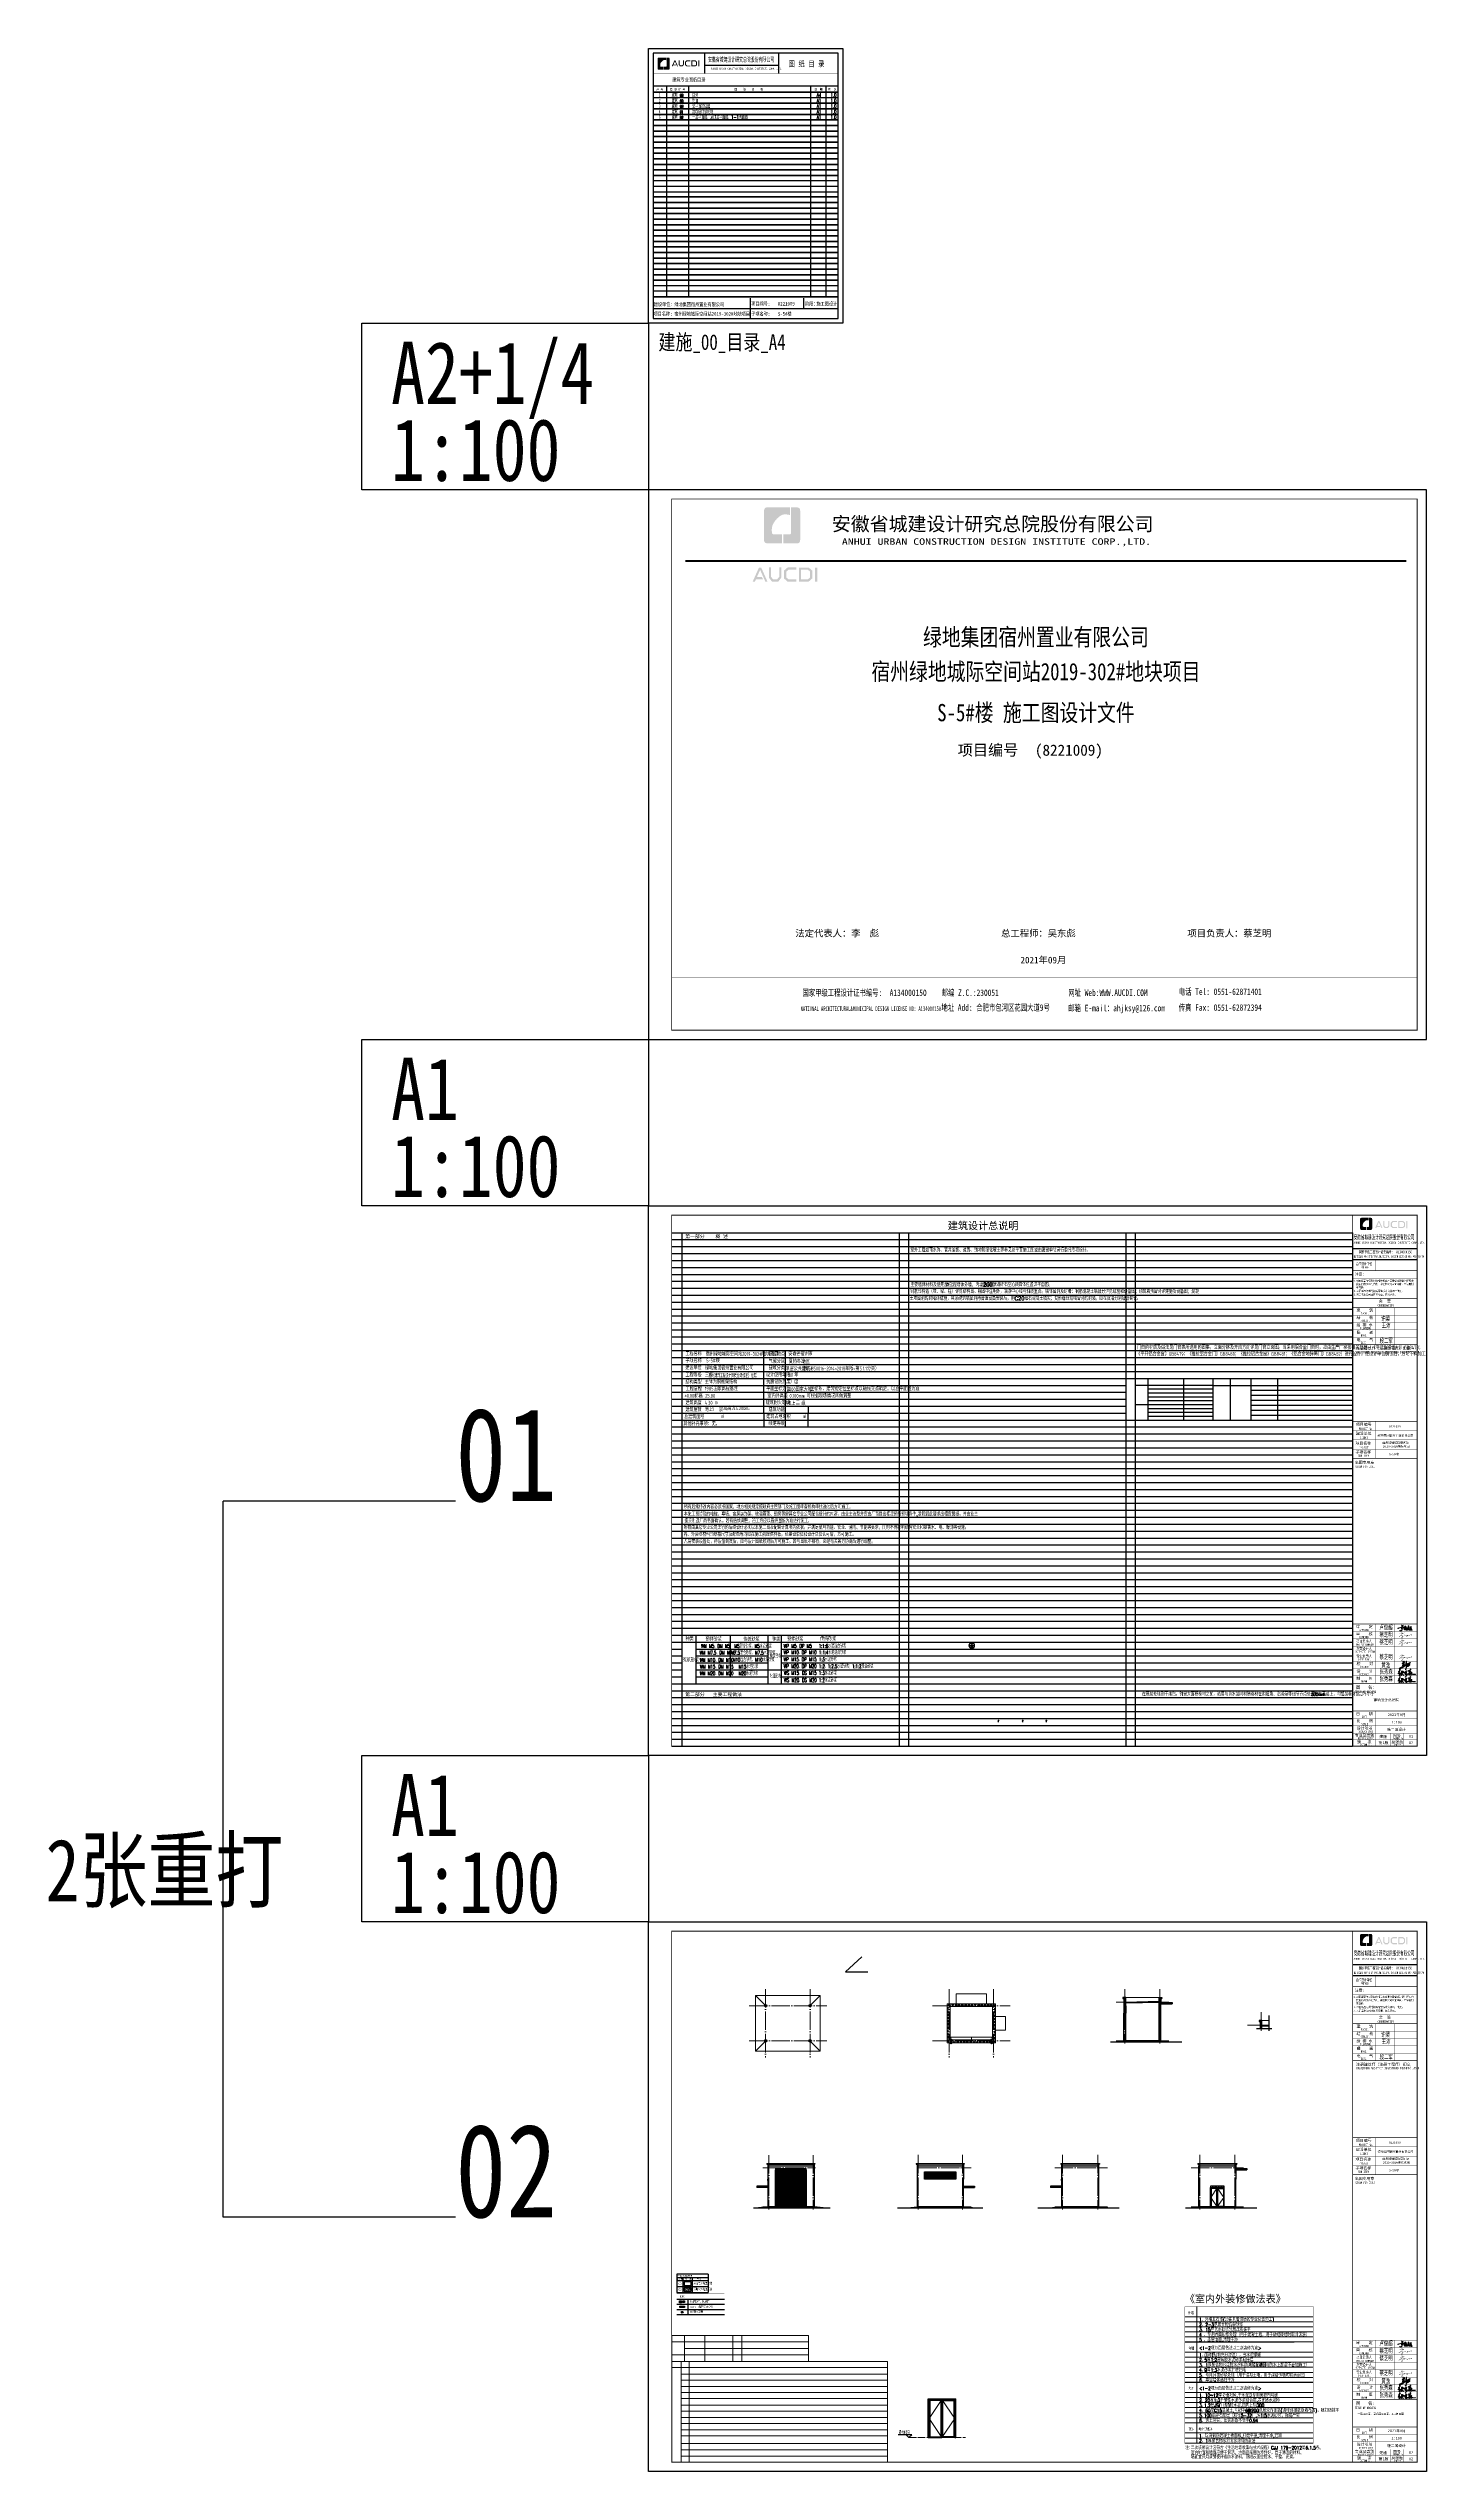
# Model space of a CAD drawing. Extents: x 609585 to 758557, y 501145 to 763045.
import ezdxf
from ezdxf.enums import TextEntityAlignment as Align

# ---------------------------------------------------------------- set-up
doc = ezdxf.new("R2010")
doc.units = 0
doc.header["$LTSCALE"] = 1000
doc.header["$MEASUREMENT"] = 0
for name, pattern in [('CENTER', [50.8, 31.75, -6.35, 6.35, -6.35]), ('DASH', [0.35, 0.25, -0.1]), ('DOTE', [2.42, 2, -0.2, 0.02, -0.2])]:
    doc.linetypes.add(name, pattern=pattern)
for name, color, linetype in [('$AUDIT_BAD_LAYER3', 7, 'Continuous'), ('3', 3, 'CENTER'), ('3-剖面填充（细）', 251, 'Continuous'), ('5-平立面看线1', 45, 'Continuous'), ('__0', 7, 'Continuous'), ('AXIS', 3, 'Continuous'), ('C-Sheet-图框', 101, 'Continuous'), ('Defpoint', 7, 'Continuous'), ('DIM_ELEV', 3, 'Continuous'), ('DIM_IDEN', 67, 'Continuous'), ('MC', 2, 'Continuous'), ('PUB_TAB', 7, 'Continuous'), ('PUB_TEXT', 4, 'Continuous'), ('text', 7, 'Continuous'), ('VPIPE-凝结', 150, 'Continuous'), ('VPIPE-雨水', 4, 'DASH'), ('保温', 6, 'Continuous'), ('图框', 140, 'Continuous'), ('图签文字', 147, 'Continuous'), ('导图字', 7, 'Continuous'), ('看线', 251, 'Continuous'), ('立面', 2, 'Continuous')]:
    doc.layers.add(name, color=color, linetype=linetype)
for name, color, linetype, lineweight in [('DOTE', 19, 'DOTE', 9), ('PUB_HATCH', 8, 'Continuous', 9), ('S-1-TEXT', 7, 'Continuous', 18), ('STAIR', 2, 'Continuous', 18), ('WINDOW', 144, 'Continuous', 15), ('可改文字', 6, 'Continuous', 18), ('图签', 147, 'Continuous', 18), ('填充', 251, 'Continuous', 5), ('平面-分水线', 214, 'Continuous', 15), ('平面-排水沟', 86, 'Continuous', 15), ('签名', 7, 'Continuous', 18)]:
    doc.layers.add(name, color=color, linetype=linetype, lineweight=lineweight)
doc.layers.add('不打印-标记', color=10, linetype='Continuous', lineweight=9, plot=False)
doc.styles.add('-仿宋_GB2312', font='', dxfattribs={"width": 0.8})
doc.styles.add('-宋体', font='', dxfattribs={"width": 0.8})
doc.styles.add('-黑体', font='', dxfattribs={"width": 0.8})
doc.styles.add('_HZTXT', font='txt.shx', dxfattribs={"width": 0.8, "bigfont": 'HZTXT.shx'})
doc.styles.add('_TCH_AXIS', font='COMPLEX', dxfattribs={"bigfont": 'GBCBIG'})
doc.styles.add('_TCH_DIM', font='SIMPLEX.shx', dxfattribs={"width": 0.7, "bigfont": 'GBCBIG.shx'})
doc.styles.add('_TCH_LABEL', font='')
doc.styles.add('COMP', font='complex', dxfattribs={"bigfont": 'hztxt'})
doc.styles.add('DIM_FONT', font='SIMPLEX.shx', dxfattribs={"width": 0.56})
doc.styles.add('HT', font='')
doc.styles.add('STYLE111', font='', dxfattribs={"width": 0.7})
doc.styles.add('宋体', font='', dxfattribs={"height": 50})
doc.styles.add('建筑图签-1', font='', dxfattribs={"width": 0.7})
doc.styles.add('建筑图签-2', font='TXT.shx', dxfattribs={"width": 0.5, "bigfont": 'HZTXT.shx'})
doc.styles.add('房间名称', font='TSSDENG', dxfattribs={"width": 0.8, "bigfont": 'HZTXT'})
doc.styles.add('文字', font='romanc.shx', dxfattribs={"width": 0.9, "bigfont": 'gbcbig.shx'})
doc.styles.add('文字说明', font='GBENOR', dxfattribs={"width": 0.8, "bigfont": 'HZTXT'})
doc.styles.add('设计说明$0$_TCH_AXIS', font='COMPLEX', dxfattribs={"bigfont": 'GBCBIG'})
doc.styles.add('黑体', font='')
doc.styles.get('-仿宋_GB2312').set_extended_font_data('SimSun')
doc.styles.get('-宋体').set_extended_font_data('SimSun')
doc.styles.get('-黑体').set_extended_font_data('SimHei')
doc.styles.get('_TCH_LABEL').set_extended_font_data('SimHei')
doc.styles.get('HT').set_extended_font_data('SimHei')
doc.styles.get('STYLE111').set_extended_font_data('SimHei')
doc.styles.get('宋体').set_extended_font_data('SimSun')
doc.styles.get('建筑图签-1').set_extended_font_data('SimHei')
doc.styles.get('黑体').set_extended_font_data('SimHei')
pattern_1 = [(57.5, (553185.18, 468295.026), (-28.728277, 71.563083), [0, -60.8, 0, -68, 0, -65]), (27.5, (553185.18, 468295.03), (27.91261, 130.289965), [0, -32.8, 0, -54.8, 0, -21]), (347.5, (553138.95, 468278.2), (116.976025, 42.81668), [0, -20, 0, -72, 0, -94]), (337.5, (553138.95, 468278.2), (100.98609, 74.116044), [0, -10, 0, -47.2, 0, -54])]
pattern_2 = [(57.5, (602139.86, 484781.41), (-28.728277, 71.563083), [0, -60.8, 0, -68, 0, -65]), (27.5, (602139.86, 484781.41), (27.91261, 130.289965), [0, -32.8, 0, -54.8, 0, -21]), (347.5, (602093.63, 484764.585), (116.976025, 42.81668), [0, -20, 0, -72, 0, -94]), (337.5, (602093.63, 484764.58), (100.98609, 74.11604), [0, -10, 0, -47.2, 0, -54])]
pattern_3 = [(57.5, (601387.93, 484781.41), (-28.728277, 71.563083), [0, -60.8, 0, -68, 0, -65]), (27.5, (601387.93, 484781.41), (27.91261, 130.289965), [0, -32.8, 0, -54.8, 0, -21]), (347.5, (601341.694, 484764.585), (116.976025, 42.81668), [0, -20, 0, -72, 0, -94]), (337.5, (601341.69, 484764.58), (100.98609, 74.11604), [0, -10, 0, -47.2, 0, -54])]
pattern_4 = [(57.5, (599695.864, 484781.41), (-28.728277, 71.563083), [0, -60.8, 0, -68, 0, -65]), (27.5, (599695.86, 484781.41), (27.91261, 130.289965), [0, -32.8, 0, -54.8, 0, -21]), (347.5, (599649.63, 484764.585), (116.976025, 42.81668), [0, -20, 0, -72, 0, -94]), (337.5, (599649.63, 484764.58), (100.98609, 74.116044), [0, -10, 0, -47.2, 0, -54])]

# ---------------------------------------------------------------- blocks, each defined once
blk = doc.blocks.new('_INDEX')
at = {"layer": '$AUDIT_BAD_LAYER3'}
blk.add_line((-0.5, 0), (0.5, 0), dxfattribs=at)
blk.add_circle((0, 0), 0.5, dxfattribs=at)
at = {"layer": '$AUDIT_BAD_LAYER3', "style": '_TCH_AXIS'}
for tag, width, p, p2 in [('1', 2.333333, (-0.17, 0.05), (0.17, 0.05)), ('-', 1.166667, (-0.17, -0.39), (0.17, -0.39))]:
    blk.add_attdef(tag, text='', height=0.34, dxfattribs=dict(at, width=width)).set_placement(p, p2, align=Align.FIT)
blk = doc.blocks.new('DFSFSF')
at = {"layer": '平面-分水线'}
for p, q in [((697142, 775568), (697142, 775668)), ((697342, 775668), (697143, 775668)), ((697342, 775568), (697143, 775568)), ((697193, 775568), (697193, 775668)), ((697243, 775568), (697243, 775668)), ((697292, 775568), (697292, 775668)), ((697342, 775668), (697342, 775568)), ((697342, 775568), (697342, 775668))]:
    blk.add_line(p, q, dxfattribs=at)
blk = doc.blocks.new('DFGDGDGD')
at = {"layer": '平面-分水线', "const_width": 10}
blk.add_lwpolyline([(697268, 775441), (697243, 775541), (697218, 775441)], close=True, dxfattribs=at)
blk.add_blockref('DFSFSF', (0, 0))
blk = doc.blocks.new('A$C7F182A96')
at = {"layer": 'WINDOW'}
for p, q in [((521, -683), (11670, -683)), ((521, -1015), (11670, -1015)), ((521, -1347), (11670, -1347)), ((521, -1679), (11670, -1679)), ((521, -2010), (11670, -2010)), ((521, -2362), (11670, -2362)), ((521, -2390), (521, -5452)), ((948, -2390), (948, -5452)), ((521, -2694), (11670, -2694)), ((521, -3026), (11670, -3026)), ((521, -3357), (11670, -3357)), ((521, -3689), (11670, -3689)), ((521, -4021), (11670, -4021)), ((521, -4443), (11670, -4443)), ((521, -4779), (11670, -4779)), ((521, -5115), (11670, -5115))]:
    blk.add_line(p, q, dxfattribs=at)
for points in [[(0, 0), (11670, 0), (11670, -5452), (0, -5452)], [(0, -336), (11670, -336), (11670, -5452), (0, -5452)]]:
    blk.add_lwpolyline(points, close=True, dxfattribs=at)
for points in [[(521, 0), (521, -2390)], [(948, 0), (948, -2390)]]:
    blk.add_lwpolyline(points, dxfattribs=at)
blk = doc.blocks.new('A$C3E790E5C')
at = {"layer": 'DIM_ELEV'}
for p, q in [((-449, 150), (-1183, 150)), ((-599, 0), (-749, 150)), ((-599, 0), (-449, 150))]:
    blk.add_line(p, q, dxfattribs=at)
at = {"layer": 'DOTE', "ltscale": 0.2}
blk.add_line((-599, 0), (2448, 0), dxfattribs=at)
at = {"layer": '不打印-标记'}
for points in [[(1184, 2050), (484, 1025), (1184, 0)], [(1184, 2050), (1884, 1025), (1184, 0)]]:
    blk.add_lwpolyline(points, dxfattribs=at)
at = {"layer": '立面', "color": 4}
for p, q in [((434, 2100), (1934, 2100)), ((434, 0), (434, 2100)), ((434, 2100), (1934, 2100)), ((484, 2050), (484, 0)), ((1184, 2050), (484, 2050)), ((534, 2000), (534, 50)), ((1134, 2000), (534, 2000)), ((1134, 50), (1134, 2000)), ((1184, 2050), (1884, 2050)), ((1184, 0), (1184, 2050)), ((1234, 2000), (1834, 2000)), ((1234, 50), (1234, 2000)), ((1834, 2000), (1834, 50)), ((1884, 2050), (1884, 0)), ((1934, 0), (1934, 2100)), ((434, 0), (484, 0)), ((484, 0), (1184, 0)), ((534, 50), (1134, 50)), ((1884, 0), (1184, 0)), ((1834, 50), (1234, 50)), ((1884, 0), (1934, 0))]:
    blk.add_line(p, q, dxfattribs=at)
at = {"layer": 'DIM_ELEV', "color": 7, "style": '_TCH_DIM', "width": 0.7}
blk.add_text('楼地面标高', height=168.8, dxfattribs=at).set_placement((-1137, 202))
blk = doc.blocks.new('院标5')
h = blk.add_hatch(color=150)
h.dxf.hatch_style = 1
h.set_gradient(color1=(33, 113, 253), color2=(33, 113, 253), tint=1, name='INVCURVED')
edge = h.paths.add_edge_path()
edge.add_spline(control_points=[(145923, 117120), (145941, 117121), (145949, 117120), (145976, 117120), (145976, 117120), (145976, 117120), (146652, 117120), (146652, 117120), (146652, 117120), (146652, 117120), (146652, 116145), (146652, 116145), (146652, 116145), (146652, 116145), (145129, 116145), (145129, 116145), (145129, 116145), (144888, 116145), (144693, 116317), (144693, 116581), (144693, 116581), (144693, 116581), (144693, 119627), (144693, 119627), (144693, 119627), (144693, 119868), (144860, 120063), (145129, 120063), (145129, 120063), (145129, 120063), (147494, 120063), (147494, 120063), (147494, 120063), (147494, 120063), (147494, 119224), (147494, 119224), (147494, 119224), (147494, 119224), (146503, 119404), (145872, 118560), (145872, 118560), (145540, 118141), (145525, 117619), (145546, 117380), (145546, 117380), (145567, 117141), (145546, 117380), (145546, 117380), (145546, 117380), (145546, 117380), (145578, 117105), (145923, 117120)], knot_values=[0, 0, 0, 0, 0.0714286, 0.0714286, 0.0714286, 0.1071429, 0.1428571, 0.1428571, 0.1428571, 0.1785714, 0.2142857, 0.2142857, 0.2142857, 0.25, 0.2857143, 0.2857143, 0.2857143, 0.3214286, 0.3571429, 0.3571429, 0.3571429, 0.3928571, 0.4285714, 0.4285714, 0.4285714, 0.4642857, 0.5, 0.5, 0.5, 0.5357143, 0.5714286, 0.5714286, 0.5714286, 0.6071429, 0.6428571, 0.6428571, 0.6428571, 0.6785714, 0.7142857, 0.7142857, 0.7142857, 0.75, 0.7857143, 0.7857143, 0.7857143, 0.8214286, 0.8571429, 0.8571429, 0.8571429, 0.9285714, 1, 1, 1, 1], degree=3, periodic=0)
h = blk.add_hatch(color=150)
h.dxf.hatch_style = 1
h.set_gradient(color1=(33, 113, 253), color2=(33, 113, 253), tint=1, name='INVCURVED')
edge = h.paths.add_edge_path()
edge.add_spline(control_points=[(148609, 119627), (148609, 119627), (148609, 116581), (148609, 116581), (148609, 116581), (148609, 116326), (148442, 116145), (148173, 116145), (148173, 116145), (148173, 116145), (146793, 116145), (146793, 116145), (146793, 116145), (146793, 116145), (146793, 117120), (146793, 117120), (146793, 117120), (146793, 117120), (147400, 117120), (147400, 117120), (147400, 117120), (147526, 117120), (147628, 117221), (147628, 117347), (147628, 117347), (147628, 117347), (147628, 120063), (147628, 120063), (147628, 120063), (147628, 120063), (148173, 120063), (148173, 120063), (148173, 120063), (148418, 120063), (148609, 119902), (148609, 119627)], knot_values=[0, 0, 0, 0, 0.1, 0.1, 0.1, 0.15, 0.2, 0.2, 0.2, 0.25, 0.3, 0.3, 0.3, 0.35, 0.4, 0.4, 0.4, 0.45, 0.5, 0.5, 0.5, 0.55, 0.6, 0.6, 0.6, 0.65, 0.7, 0.7, 0.7, 0.75, 0.8, 0.8, 0.8, 0.9, 1, 1, 1, 1], degree=3, periodic=0)
blk = doc.blocks.new('院标1')
h = blk.add_hatch(color=150)
h.dxf.hatch_style = 1
h.set_gradient(color1=(33, 113, 253), color2=(33, 113, 253), tint=1, name='INVCURVED')
edge = h.paths.add_edge_path()
edge.add_spline(control_points=[(116373, 648379), (116379, 648379), (116382, 648379), (116391, 648379), (116391, 648379), (116391, 648379), (116616, 648379), (116616, 648379), (116616, 648379), (116616, 648379), (116616, 648054), (116616, 648054), (116616, 648054), (116616, 648054), (116108, 648054), (116108, 648054), (116108, 648054), (116028, 648054), (115963, 648111), (115963, 648199), (115963, 648199), (115963, 648199), (115963, 649215), (115963, 649215), (115963, 649215), (115963, 649295), (116018, 649360), (116108, 649360), (116108, 649360), (116108, 649360), (116897, 649360), (116897, 649360), (116897, 649360), (116897, 649360), (116897, 649080), (116897, 649080), (116897, 649080), (116897, 649080), (116566, 649140), (116356, 648859), (116356, 648859), (116245, 648719), (116240, 648545), (116247, 648466), (116247, 648466), (116254, 648386), (116247, 648466), (116247, 648466), (116247, 648466), (116247, 648466), (116258, 648374), (116373, 648379)], knot_values=[0, 0, 0, 0, 0.0714286, 0.0714286, 0.0714286, 0.1071429, 0.1428571, 0.1428571, 0.1428571, 0.1785714, 0.2142857, 0.2142857, 0.2142857, 0.25, 0.2857143, 0.2857143, 0.2857143, 0.3214286, 0.3571429, 0.3571429, 0.3571429, 0.3928571, 0.4285714, 0.4285714, 0.4285714, 0.4642857, 0.5, 0.5, 0.5, 0.5357143, 0.5714286, 0.5714286, 0.5714286, 0.6071429, 0.6428571, 0.6428571, 0.6428571, 0.6785714, 0.7142857, 0.7142857, 0.7142857, 0.75, 0.7857143, 0.7857143, 0.7857143, 0.8214286, 0.8571429, 0.8571429, 0.8571429, 0.9285714, 1, 1, 1, 1], degree=3, periodic=0)
h = blk.add_hatch(color=150)
h.dxf.hatch_style = 1
h.set_gradient(color1=(33, 113, 253), color2=(33, 113, 253), tint=1, name='INVCURVED')
edge = h.paths.add_edge_path()
edge.add_spline(control_points=[(117268, 649215), (117268, 649215), (117268, 648199), (117268, 648199), (117268, 648199), (117268, 648114), (117212, 648054), (117123, 648054), (117123, 648054), (117123, 648054), (116663, 648054), (116663, 648054), (116663, 648054), (116663, 648054), (116663, 648379), (116663, 648379), (116663, 648379), (116663, 648379), (116865, 648379), (116865, 648379), (116865, 648379), (116907, 648379), (116941, 648413), (116941, 648455), (116941, 648455), (116941, 648455), (116941, 649360), (116941, 649360), (116941, 649360), (116941, 649360), (117123, 649360), (117123, 649360), (117123, 649360), (117204, 649360), (117268, 649306), (117268, 649215)], knot_values=[0, 0, 0, 0, 0.1, 0.1, 0.1, 0.15, 0.2, 0.2, 0.2, 0.25, 0.3, 0.3, 0.3, 0.35, 0.4, 0.4, 0.4, 0.45, 0.5, 0.5, 0.5, 0.55, 0.6, 0.6, 0.6, 0.65, 0.7, 0.7, 0.7, 0.75, 0.8, 0.8, 0.8, 0.9, 1, 1, 1, 1], degree=3, periodic=0)
blk = doc.blocks.new('ljc')
at = {"linetype": 'Continuous'}
h = blk.add_hatch(color=0, dxfattribs=at)
h.paths.add_polyline_path([(2023, 1568), (2019, 1564), (2020, 1562), (2024, 1562), (2022, 1552), (1955, 1538), (1933, 1530), (1930, 1527), (1929, 1525), (1931, 1523), (1944, 1524), (1946, 1526), (1942, 1528), (1960, 1535), (1967, 1535), (1975, 1538), (1985, 1539), (1998, 1543), (2010, 1544), (2018, 1547), (2025, 1546), (2035, 1549), (2061, 1550), (2052, 1537), (2042, 1528), (2028, 1521), (2023, 1521), (2018, 1526), (2015, 1527), (2013, 1525), (2013, 1521), (2019, 1516), (2022, 1508), (2022, 1494), (2012, 1477), (2000, 1469), (1988, 1467), (1982, 1473), (1980, 1480), (1978, 1482), (1978, 1475), (1981, 1468), (1988, 1463), (1994, 1463), (2005, 1467), (2018, 1478), (2027, 1493), (2028, 1504), (2025, 1517), (2033, 1518), (2054, 1533), (2067, 1549), (2067, 1552), (2064, 1555), (2029, 1553), (2036, 1575), (2049, 1591), (2047, 1593), (2043, 1592), (2028, 1573), (2025, 1589), (2021, 1597), (2018, 1599), (2017, 1597), (2020, 1590)])
h.paths.add_polyline_path([(2081, 1522), (2081, 1528), (2075, 1541), (2093, 1562), (2097, 1572), (2094, 1577), (2087, 1576), (2089, 1572), (2092, 1572), (2091, 1567), (2080, 1551), (2066, 1537), (2065, 1535), (2067, 1533), (2073, 1535), (2077, 1523), (2077, 1513), (2072, 1496), (2072, 1492), (2074, 1490), (2078, 1494), (2083, 1510), (2099, 1510), (2119, 1507), (2119, 1500), (2116, 1496), (2108, 1493), (2087, 1496), (2084, 1492), (2087, 1489), (2103, 1488), (2122, 1483), (2140, 1484), (2148, 1482), (2152, 1486), (2152, 1491), (2148, 1488), (2125, 1488), (2114, 1490), (2124, 1499), (2126, 1509), (2121, 1512), (2119, 1511), (2108, 1514), (2124, 1523), (2132, 1532), (2130, 1535), (2121, 1536), (2115, 1533), (2109, 1533), (2123, 1555), (2121, 1559), (2114, 1557), (2116, 1564), (2115, 1569), (2111, 1573), (2105, 1572), (2093, 1554)])
h.paths.add_polyline_path([(2089, 1535), (2097, 1535), (2112, 1551), (2116, 1552), (2111, 1543), (2099, 1528), (2101, 1526), (2114, 1528), (2121, 1531), (2124, 1530), (2118, 1524), (2101, 1515), (2084, 1514), (2084, 1518)], flags=16)
h.paths.add_polyline_path([(2093, 1537), (2095, 1540), (2103, 1546), (2096, 1537)], flags=16)
h.paths.add_polyline_path([(2093, 1544), (2094, 1549), (2106, 1568), (2109, 1569), (2111, 1567), (2108, 1554), (2104, 1550)], flags=16)
h.paths.add_polyline_path([(2141, 1534), (2138, 1533), (2137, 1531), (2142, 1527), (2155, 1522), (2158, 1523), (2153, 1528)])
h.paths.add_polyline_path([(2175, 1522), (2173, 1524), (2172, 1546), (2183, 1545), (2185, 1547), (2183, 1557), (2178, 1566), (2177, 1561), (2180, 1556), (2181, 1550), (2175, 1550), (2170, 1554), (2169, 1574), (2171, 1574), (2175, 1569), (2176, 1571), (2170, 1579), (2167, 1579), (2165, 1577), (2164, 1562), (2166, 1553), (2163, 1553), (2162, 1551), (2167, 1547), (2169, 1537), (2169, 1524), (2166, 1521), (2165, 1517), (2168, 1513), (2170, 1513), (2173, 1517), (2180, 1517), (2178, 1502), (2175, 1500), (2167, 1499), (2175, 1496), (2180, 1497), (2183, 1500), (2184, 1511), (2187, 1521), (2185, 1523)])
h.paths.add_polyline_path([(2233, 1542), (2233, 1564), (2231, 1567), (2215, 1558), (2210, 1557), (2206, 1552), (2211, 1548), (2211, 1551), (2229, 1560), (2228, 1542), (2227, 1537), (2224, 1533), (2220, 1534), (2213, 1542), (2211, 1543), (2209, 1541), (2209, 1508), (2189, 1508), (2187, 1506), (2191, 1503), (2213, 1503), (2217, 1511), (2222, 1516), (2232, 1518), (2234, 1513), (2234, 1505), (2227, 1505), (2232, 1502), (2232, 1500), (2228, 1497), (2229, 1493), (2239, 1495), (2243, 1489), (2243, 1486), (2212, 1492), (2189, 1492), (2179, 1494), (2176, 1496), (2167, 1496), (2164, 1498), (2154, 1499), (2147, 1503), (2144, 1503), (2143, 1501), (2144, 1498), (2153, 1494), (2174, 1491), (2186, 1487), (2211, 1487), (2222, 1484), (2230, 1484), (2243, 1480), (2249, 1480), (2251, 1482), (2244, 1496), (2246, 1499), (2238, 1503), (2239, 1513), (2237, 1520), (2233, 1523), (2224, 1522), (2214, 1516), (2212, 1522), (2213, 1536), (2220, 1530), (2228, 1530), (2230, 1532)])
at = {"color": 0, "linetype": 'Continuous', "elevation": 16426272}
for points in [[(1930, 1527), (1929, 1525), (1931, 1523), (1944, 1524), (1946, 1526), (1942, 1528), (1960, 1535), (1967, 1535), (1975, 1538), (1985, 1539), (1998, 1543), (2010, 1544), (2018, 1547), (2025, 1546), (2035, 1549), (2061, 1550), (2052, 1537), (2042, 1528), (2028, 1521), (2023, 1521), (2018, 1526), (2015, 1527), (2013, 1525), (2013, 1521), (2019, 1516), (2022, 1508), (2022, 1494), (2012, 1477), (2000, 1469), (1988, 1467), (1982, 1473), (1980, 1480), (1978, 1482), (1978, 1475), (1981, 1468), (1988, 1463), (1994, 1463), (2005, 1467), (2018, 1478), (2027, 1493), (2028, 1504), (2025, 1517), (2033, 1518), (2054, 1533), (2067, 1549), (2067, 1552), (2064, 1555), (2029, 1553), (2036, 1575), (2049, 1591), (2047, 1593), (2043, 1592), (2028, 1573), (2025, 1589), (2021, 1597), (2018, 1599), (2017, 1597), (2020, 1590), (2023, 1568), (2019, 1564), (2020, 1562), (2024, 1562), (2022, 1552), (1955, 1538), (1933, 1530), (1930, 1527)], [(2016, 1561), (2015, 1560), (2017, 1560), (2016, 1561)], [(2017, 1562), (2016, 1561), (2019, 1561), (2017, 1562)], [(2066, 1537), (2065, 1535), (2067, 1533), (2073, 1535), (2077, 1523), (2077, 1513), (2072, 1496), (2072, 1492), (2074, 1490), (2078, 1494), (2083, 1510), (2099, 1510), (2119, 1507), (2119, 1500), (2116, 1496), (2108, 1493), (2087, 1496), (2084, 1492), (2087, 1489), (2103, 1488), (2122, 1483), (2140, 1484), (2148, 1482), (2152, 1486), (2152, 1491), (2148, 1488), (2125, 1488), (2114, 1490), (2124, 1499), (2126, 1509), (2121, 1512), (2119, 1511), (2108, 1514), (2124, 1523), (2132, 1532), (2130, 1535), (2121, 1536), (2115, 1533), (2109, 1533), (2123, 1555), (2121, 1559), (2114, 1557), (2116, 1564), (2115, 1569), (2111, 1573), (2105, 1572), (2093, 1554), (2081, 1522), (2081, 1528), (2075, 1541), (2093, 1562), (2097, 1572), (2094, 1577), (2087, 1576), (2089, 1572), (2092, 1572), (2091, 1567), (2080, 1551), (2066, 1537)], [(2084, 1514), (2084, 1518), (2089, 1535), (2097, 1535), (2112, 1551), (2116, 1552), (2111, 1543), (2099, 1528), (2101, 1526), (2114, 1528), (2121, 1531), (2124, 1530), (2118, 1524), (2101, 1515), (2084, 1514)], [(2093, 1544), (2094, 1549), (2106, 1568), (2109, 1569), (2111, 1567), (2108, 1554), (2104, 1550), (2093, 1544)], [(2093, 1537), (2095, 1540), (2103, 1546), (2096, 1537), (2093, 1537)], [(2138, 1533), (2137, 1531), (2142, 1527), (2155, 1522), (2158, 1523), (2153, 1528), (2141, 1534), (2138, 1533)], [(2144, 1503), (2143, 1501), (2144, 1498), (2153, 1494), (2174, 1491), (2186, 1487), (2211, 1487), (2222, 1484), (2230, 1484), (2243, 1480), (2249, 1480), (2251, 1482), (2244, 1496), (2246, 1499), (2238, 1503), (2239, 1513), (2237, 1520), (2233, 1523), (2224, 1522), (2214, 1516), (2212, 1522), (2213, 1536), (2220, 1530), (2228, 1530), (2230, 1532), (2233, 1542), (2233, 1564), (2231, 1567), (2215, 1558), (2210, 1557), (2206, 1552), (2211, 1548), (2211, 1551), (2229, 1560), (2228, 1542), (2227, 1537), (2224, 1533), (2220, 1534), (2213, 1542), (2211, 1543), (2209, 1541), (2209, 1508), (2189, 1508), (2187, 1506), (2191, 1503), (2213, 1503), (2217, 1511), (2222, 1516), (2232, 1518), (2234, 1513), (2234, 1505), (2227, 1505), (2232, 1502), (2232, 1500), (2228, 1497), (2229, 1493), (2239, 1495), (2243, 1489), (2243, 1486), (2212, 1492), (2189, 1492), (2179, 1494), (2176, 1496), (2167, 1496), (2164, 1498), (2154, 1499), (2147, 1503), (2144, 1503)], [(2163, 1553), (2162, 1551), (2167, 1547), (2169, 1537), (2169, 1524), (2166, 1521), (2165, 1517), (2168, 1513), (2170, 1513), (2173, 1517), (2180, 1517), (2178, 1502), (2175, 1500), (2167, 1499), (2175, 1496), (2180, 1497), (2183, 1500), (2184, 1511), (2187, 1521), (2185, 1523), (2175, 1522), (2173, 1524), (2172, 1546), (2183, 1545), (2185, 1547), (2183, 1557), (2178, 1566), (2177, 1561), (2180, 1556), (2181, 1550), (2175, 1550), (2170, 1554), (2169, 1574), (2171, 1574), (2175, 1569), (2176, 1571), (2170, 1579), (2167, 1579), (2165, 1577), (2164, 1562), (2166, 1553), (2163, 1553)], [(2177, 1569), (2176, 1570), (2175, 1567), (2177, 1565), (2177, 1569)]]:
    blk.add_lwpolyline(points, dxfattribs=at)

msp = doc.modelspace()

# ---------------------------------------------------------------- hatches: boundary and pattern name
h = msp.add_hatch(color=150)
h.dxf.hatch_style = 1
h.set_gradient(color1=(33, 113, 253), color2=(33, 113, 253), tint=1, name='INVCURVED')
edge = h.paths.add_edge_path()
edge.add_spline(control_points=[(676737, 761915), (676737, 761915), (676737, 760899), (676737, 760899), (676737, 760899), (676737, 760814), (676681, 760754), (676591, 760754), (676591, 760754), (676591, 760754), (676132, 760754), (676132, 760754), (676132, 760754), (676132, 760754), (676132, 761079), (676132, 761079), (676132, 761079), (676132, 761079), (676334, 761079), (676334, 761079), (676334, 761079), (676376, 761079), (676410, 761113), (676410, 761155), (676410, 761155), (676410, 761155), (676410, 762060), (676410, 762060), (676410, 762060), (676410, 762060), (676591, 762060), (676591, 762060), (676591, 762060), (676673, 762060), (676737, 762006), (676737, 761915)], knot_values=[0, 0, 0, 0, 0.1, 0.1, 0.1, 0.15, 0.2, 0.2, 0.2, 0.25, 0.3, 0.3, 0.3, 0.35, 0.4, 0.4, 0.4, 0.45, 0.5, 0.5, 0.5, 0.55, 0.6, 0.6, 0.6, 0.65, 0.7, 0.7, 0.7, 0.75, 0.8, 0.8, 0.8, 0.9, 1, 1, 1, 1], degree=3, periodic=0)
at = {"true_color": 0x636466}
h = msp.add_hatch(dxfattribs=at)
h.set_pattern_fill('ANSI32', color=251, scale=5)
h.set_pattern_definition([(45, (9209.945, 31995.44), (-16.8379802, 16.8379802), []), (45, (9221.17, 31995.44), (-16.8379802, 16.8379802), [])])
h.paths.add_polyline_path([(687014, 551591), (687214, 551591), (687214, 551391), (687014, 551391)])
h = msp.add_hatch(dxfattribs=at)
h.set_pattern_fill('ANSI32', color=251, scale=5)
h.set_pattern_definition([(45, (14009.945, 31995.44), (-16.8379802, 16.8379802), []), (45, (14021.17, 31995.44), (-16.8379802, 16.8379802), [])])
h.paths.add_polyline_path([(691814, 551591), (692014, 551591), (692014, 551391), (691814, 551391)])
h = msp.add_hatch(dxfattribs=at)
h.set_pattern_fill('ANSI32', color=251, scale=5)
h.set_pattern_definition([(45, (9209.945, 28195.44), (-16.8379802, 16.8379802), []), (45, (9221.17, 28195.44), (-16.8379802, 16.8379802), [])])
h.paths.add_polyline_path([(687014, 547791), (687214, 547791), (687214, 547591), (687014, 547591)])
h = msp.add_hatch(dxfattribs=at)
h.set_pattern_fill('ANSI32', color=251, scale=5)
h.set_pattern_definition([(45, (14009.945, 28195.44), (-16.8379802, 16.8379802), []), (45, (14021.17, 28195.44), (-16.8379802, 16.8379802), [])])
h.paths.add_polyline_path([(691814, 547791), (692014, 547791), (692014, 547591), (691814, 547591)])
h = msp.add_hatch(dxfattribs=at)
h.set_pattern_fill('ANSI32', color=251, scale=5)
h.set_pattern_definition([(45, (0, 0), (-16.8379802, 16.8379802), []), (45, (11.225, 0), (-16.8379802, 16.8379802), [])])
h.paths.add_polyline_path([(677804, 519595), (678004, 519595), (678004, 519395), (677804, 519395)])
at = {"layer": '3-剖面填充（细）'}
h = msp.add_hatch(dxfattribs=at)
h.set_pattern_fill('ANSI32', color=250, scale=15, angle=135)
h.set_pattern_definition([(180, (104645.41, 81780.496), (0, -71.4375), []), (180, (104621.6, 81804.31), (0, -71.4375), [])])
h.paths.add_polyline_path([(688246, 533703), (688246, 529753), (691446, 529753), (691446, 533703)])
h = msp.add_hatch(dxfattribs=at)
h.set_pattern_fill('ANSI32', color=250, scale=15, angle=135)
h.set_pattern_definition([(180, (120735.904, 81580.496), (0, -71.4375), []), (180, (120712.09, 81604.31), (0, -71.4375), [])])
h.paths.add_polyline_path([(704336, 533503), (704336, 532803), (707636, 532803), (707636, 533503)])
at = {"layer": 'PUB_HATCH'}
h = msp.add_hatch(dxfattribs=at)
h.set_pattern_fill('砂灰土', color=256, scale=20, angle=20)
h.set_pattern_definition(pattern_1)
h.paths.add_polyline_path([(692346, 534353), (687346, 534353), (687346, 534203), (692346, 534203)])
h.paths.add_polyline_path([(692446, 534453), (687246, 534453), (687246, 534353), (687346, 534353), (692346, 534353), (692446, 534353)])
h = msp.add_hatch(dxfattribs=at)
h.set_pattern_fill('砂灰土', color=256, scale=20, angle=20)
h.set_pattern_definition(pattern_2)
h.paths.add_polyline_path([(708586, 534453), (703386, 534453), (703386, 534353), (703486, 534353), (708486, 534353), (708586, 534353)])
h.paths.add_polyline_path([(708486, 534353), (703486, 534353), (703486, 534203), (708486, 534203)])
h = msp.add_hatch(dxfattribs=at)
h.set_pattern_fill('砂灰土', color=256, scale=20, angle=20)
h.set_pattern_definition(pattern_3)
h.paths.add_polyline_path([(723110, 534353), (719110, 534353), (719110, 534203), (723110, 534203)])
h.paths.add_polyline_path([(723210, 534453), (719010, 534453), (719010, 534353), (719110, 534353), (723110, 534353), (723210, 534353)])
h = msp.add_hatch(dxfattribs=at)
h.set_pattern_fill('砂灰土', color=256, scale=20, angle=20)
h.set_pattern_definition(pattern_4)
h.paths.add_polyline_path([(737941, 534353), (733941, 534353), (733941, 534203), (737941, 534203)])
h.paths.add_polyline_path([(738041, 534453), (733841, 534453), (733841, 534353), (733941, 534353), (737941, 534353), (738041, 534353)])
h = msp.add_hatch(dxfattribs=at)
h.set_pattern_fill('砂灰土', color=256, scale=20, angle=20)
h.set_pattern_definition(pattern_1)
h.paths.add_polyline_path([(687346, 532003), (686146, 532003), (686146, 531853), (687346, 531853)])
h = msp.add_hatch(dxfattribs=at)
h.set_pattern_fill('砂灰土', color=256, scale=20, angle=20)
h.set_pattern_definition(pattern_1)
h.paths.add_polyline_path([(691496, 533903), (688196, 533903), (688196, 533753), (688246, 533753), (691446, 533753), (691496, 533753)])
h = msp.add_hatch(dxfattribs=at)
h.set_pattern_fill('砂灰土', color=256, scale=20, angle=20)
h.set_pattern_definition(pattern_2)
h.paths.add_polyline_path([(708486, 532003), (708486, 531853), (709686, 531853), (709686, 532003)])
h = msp.add_hatch(dxfattribs=at)
h.set_pattern_fill('砂灰土', color=256, scale=20, angle=20)
h.set_pattern_definition(pattern_3)
h.paths.add_polyline_path([(719110, 532003), (717910, 532003), (717910, 531853), (719110, 531853)])
h = msp.add_hatch(dxfattribs=at)
h.set_pattern_fill('砂灰土', color=256, scale=20, angle=20)
h.set_pattern_definition(pattern_4)
h.paths.add_polyline_path([(736691, 532003), (735191, 532003), (735191, 531853), (736691, 531853)])
h = msp.add_hatch(dxfattribs=at)
h.set_pattern_fill('砂灰土', color=256, scale=20, angle=20)
h.set_pattern_definition(pattern_4)
h.paths.add_polyline_path([(739141, 533903), (737941, 533903), (737941, 533753), (739141, 533753)])
h = msp.add_hatch(dxfattribs=at)
h.set_pattern_fill('砂灰土', color=256, scale=20, angle=20)
h.set_pattern_definition([(57.5, (110770.724, 93639.77), (-28.7282774, 71.563083), [0, -60.8, 0, -68, 0, -65]), (27.5, (110770.72, 93639.77), (27.912612, 130.289965), [0, -32.8, 0, -54.8, 0, -21]), (347.5, (110724.49, 93622.94), (116.976025, 42.8166807), [0, -20, 0, -72, 0, -94]), (337.5, (110724.49, 93622.94), (100.98609, 74.116044), [0, -10, 0, -47.2, 0, -54])])
h.paths.add_polyline_path([(679079, 520629), (679079, 521013), (678311, 521013), (678311, 520629)])
at = {"layer": '保温', "linetype": 'ByBlock', "ltscale": 10}
h = msp.add_hatch(color=8, dxfattribs=at)
h.dxf.hatch_style = 1
h.paths.add_polyline_path([(726042, 552391), (725742, 552391), (725742, 552291), (725842, 552291), (725842, 551491), (726042, 551491)])
h = msp.add_hatch(color=8, dxfattribs=at)
h.dxf.hatch_style = 1
h.paths.add_polyline_path([(726042, 550691), (725842, 550691), (725842, 550491), (726042, 550491)])
h = msp.add_hatch(color=8, dxfattribs=at)
h.dxf.hatch_style = 1
h.paths.add_polyline_path([(729642, 552391), (729942, 552391), (729942, 552291), (729842, 552291), (729842, 551691), (729642, 551691)])
h = msp.add_hatch(color=8, dxfattribs=at)
h.dxf.hatch_style = 1
h.paths.add_polyline_path([(731042, 551691), (731042, 551841), (729842, 551841), (729842, 551691)])
h = msp.add_hatch(color=8, dxfattribs=at)
h.dxf.hatch_style = 1
h.paths.add_polyline_path([(740769, 549883), (740469, 549883), (740469, 549783), (740569, 549783), (740569, 548983), (740769, 548983)])
h = msp.add_hatch(color=8, dxfattribs=at)
h.dxf.hatch_style = 1
h.paths.add_polyline_path([(678155, 519586), (678155, 519426), (678329, 519426), (678329, 519586)])
at = {"layer": '图框'}
h = msp.add_hatch(color=256, dxfattribs=at)
h.paths.add_polyline_path([(756370, 636303), (756496, 636303), (756496, 635533), (756370, 635533)])
h.paths.add_polyline_path([(755618, 636187), (755618, 635661), (755978, 635661), (756102, 635767), (756102, 636086), (755982, 636187)], flags=16)
h.paths.add_polyline_path([(755500, 636305), (755500, 635542), (756022, 635542), (756220, 635713), (756220, 636141), (756025, 636305)])
h.paths.add_polyline_path([(755357, 636308), (755357, 636193), (754950, 636193), (754817, 636082), (754817, 635762), (754950, 635660), (755359, 635660), (755359, 635538), (754895, 635538), (754693, 635712), (754693, 636141), (754891, 636308)])
h.paths.add_polyline_path([(753874, 636306), (753994, 636306), (753994, 635796), (754108, 635664), (754319, 635664), (754433, 635796), (754433, 636306), (754547, 636306), (754547, 635759), (754383, 635542), (754045, 635542), (753874, 635761)])
h.paths.add_polyline_path([(753342, 636305), (753459, 636305), (753801, 635541), (753685, 635541), (753404, 636175), (753229, 635787), (753500, 635787), (753561, 635671), (753180, 635671), (753121, 635539), (752998, 635539)])
h = msp.add_hatch(color=256, dxfattribs=at)
h.paths.add_polyline_path([(756370, 558903), (756496, 558903), (756496, 558133), (756370, 558133)])
h.paths.add_polyline_path([(755618, 558787), (755618, 558261), (755978, 558261), (756102, 558367), (756102, 558686), (755982, 558787)], flags=16)
h.paths.add_polyline_path([(755500, 558905), (755500, 558142), (756022, 558142), (756220, 558313), (756220, 558741), (756025, 558905)])
h.paths.add_polyline_path([(755357, 558908), (755357, 558793), (754950, 558793), (754817, 558682), (754817, 558362), (754950, 558260), (755359, 558260), (755359, 558138), (754895, 558138), (754693, 558312), (754693, 558741), (754891, 558908)])
h.paths.add_polyline_path([(753874, 558906), (753994, 558906), (753994, 558396), (754108, 558264), (754319, 558264), (754433, 558396), (754433, 558906), (754547, 558906), (754547, 558359), (754383, 558142), (754045, 558142), (753874, 558361)])
h.paths.add_polyline_path([(753342, 558905), (753459, 558905), (753801, 558141), (753685, 558141), (753404, 558775), (753229, 558387), (753500, 558387), (753561, 558271), (753180, 558271), (753121, 558139), (752998, 558139)])
at = {"layer": '图签文字'}
h = msp.add_hatch(color=4, dxfattribs=at)
h.paths.add_polyline_path([(679828, 761750), (679935, 761750), (679935, 761095), (679828, 761095)])
h.paths.add_polyline_path([(679188, 761651), (679188, 761204), (679495, 761204), (679600, 761294), (679600, 761565), (679498, 761651)], flags=16)
h.paths.add_polyline_path([(679088, 761751), (679088, 761103), (679532, 761103), (679701, 761248), (679701, 761612), (679534, 761751)])
h.paths.add_polyline_path([(678966, 761754), (678966, 761656), (678620, 761656), (678508, 761562), (678508, 761290), (678620, 761203), (678968, 761203), (678968, 761100), (678574, 761100), (678402, 761248), (678402, 761612), (678570, 761754)])
h.paths.add_polyline_path([(677706, 761753), (677808, 761753), (677808, 761319), (677905, 761207), (678084, 761207), (678181, 761319), (678181, 761753), (678278, 761753), (678278, 761287), (678138, 761103), (677851, 761103), (677706, 761289)])
h.paths.add_polyline_path([(677254, 761752), (677353, 761752), (677644, 761102), (677546, 761102), (677306, 761641), (677158, 761311), (677388, 761311), (677440, 761213), (677116, 761213), (677066, 761100), (676962, 761100)])
h = msp.add_hatch(color=7, dxfattribs=at)
h.paths.add_polyline_path([(692452, 706939), (692703, 706939), (692703, 705398), (692452, 705398)])
h.paths.add_polyline_path([(690946, 706706), (690946, 705654), (691667, 705654), (691916, 705867), (691916, 706504), (691675, 706706)], flags=16)
h.paths.add_polyline_path([(690710, 706942), (690710, 705417), (691755, 705417), (692152, 705759), (692152, 706615), (691761, 706942)])
h.paths.add_polyline_path([(690424, 706949), (690424, 706719), (689610, 706719), (689345, 706497), (689345, 705857), (689610, 705653), (690429, 705653), (690429, 705409), (689501, 705409), (689096, 705757), (689096, 706614), (689493, 706949)])
h.paths.add_polyline_path([(687459, 706946), (687700, 706946), (687700, 705924), (687928, 705661), (688349, 705661), (688577, 705924), (688577, 706946), (688805, 706946), (688805, 705850), (688476, 705416), (687801, 705416), (687459, 705854)])
h.paths.add_polyline_path([(686395, 706943), (686629, 706943), (687313, 705414), (687081, 705414), (686519, 706682), (686168, 705906), (686711, 705906), (686833, 705676), (686071, 705676), (685953, 705410), (685707, 705410)])
at = {"layer": '签名'}
h = msp.add_hatch(color=2, dxfattribs=at)
h.dxf.hatch_style = 1
h.paths.add_polyline_path([(755972, 591763), (755972, 591769), (755978, 591775), (755976, 591779), (755984, 591785), (756000, 591809), (756010, 591773)], flags=16)
h.paths.add_polyline_path([(755954, 591725), (755954, 591731), (755964, 591741), (755974, 591741), (756000, 591749), (756014, 591749), (756016, 591711), (756012, 591697), (756008, 591693), (755996, 591691), (755968, 591709)], flags=16)
h.paths.add_polyline_path([(755822, 591223), (755828, 591253), (755836, 591261), (755836, 591269), (755844, 591273), (755848, 591289), (755854, 591291), (755866, 591305), (755874, 591309), (755892, 591333), (755902, 591335), (755918, 591351), (755930, 591357), (755938, 591367), (755954, 591371), (755960, 591377), (755964, 591377), (755966, 591369), (755972, 591363), (755974, 591345), (755978, 591337), (755976, 591307), (755946, 591263), (755942, 591263), (755918, 591239), (755914, 591239), (755886, 591219), (755878, 591219), (755870, 591213), (755832, 591213)], flags=16)
h.paths.add_polyline_path([(755802, 591233), (755800, 591231), (755806, 591211), (755820, 591197), (755840, 591191), (755872, 591189), (755876, 591193), (755906, 591201), (755920, 591209), (755926, 591217), (755936, 591221), (755946, 591233), (755950, 591231), (755952, 591237), (755974, 591257), (755974, 591261), (755982, 591269), (755996, 591293), (756002, 591323), (756008, 591333), (756000, 591343), (755996, 591365), (755992, 591369), (755990, 591379), (755984, 591385), (755984, 591391), (755990, 591391), (756002, 591401), (756018, 591407), (756024, 591415), (756032, 591415), (756040, 591421), (756062, 591427), (756066, 591433), (756072, 591433), (756090, 591443), (756098, 591443), (756100, 591447), (756110, 591449), (756122, 591457), (756130, 591457), (756138, 591463), (756174, 591473), (756178, 591477), (756198, 591481), (756208, 591487), (756216, 591487), (756242, 591497), (756252, 591497), (756272, 591507), (756282, 591505), (756294, 591511), (756318, 591515), (756322, 591519), (756328, 591517), (756334, 591521), (756362, 591523), (756370, 591527), (756506, 591539), (756528, 591537), (756538, 591533), (756542, 591527), (756538, 591519), (756530, 591517), (756522, 591509), (756510, 591505), (756448, 591463), (756440, 591453), (756428, 591447), (756420, 591437), (756416, 591437), (756412, 591429), (756404, 591429), (756400, 591425), (756404, 591421), (756388, 591407), (756390, 591395), (756402, 591385), (756410, 591391), (756418, 591391), (756428, 591399), (756436, 591401), (756464, 591423), (756474, 591427), (756478, 591433), (756486, 591433), (756500, 591445), (756508, 591447), (756556, 591491), (756566, 591509), (756574, 591517), (756580, 591515), (756586, 591521), (756604, 591525), (756606, 591529), (756614, 591529), (756622, 591535), (756650, 591543), (756682, 591543), (756678, 591531), (756670, 591521), (756654, 591513), (756642, 591495), (756646, 591479), (756654, 591475), (756664, 591475), (756670, 591483), (756676, 591483), (756718, 591513), (756732, 591517), (756750, 591535), (756766, 591539), (756772, 591547), (756776, 591545), (756828, 591569), (756836, 591569), (756862, 591581), (756902, 591591), (756906, 591595), (756928, 591595), (756948, 591601), (756962, 591597), (756962, 591587), (756952, 591575), (756952, 591569), (756944, 591561), (756940, 591551), (756928, 591543), (756914, 591521), (756918, 591509), (756926, 591501), (756934, 591503), (756956, 591529), (756962, 591543), (756976, 591559), (756976, 591563), (756984, 591571), (756994, 591589), (756994, 591605), (756982, 591619), (756964, 591623), (756916, 591621), (756900, 591613), (756890, 591615), (756852, 591599), (756830, 591595), (756822, 591587), (756794, 591579), (756768, 591563), (756758, 591561), (756744, 591549), (756738, 591549), (756732, 591543), (756708, 591533), (756714, 591545), (756706, 591565), (756694, 591565), (756688, 591569), (756668, 591569), (756622, 591559), (756608, 591551), (756568, 591537), (756562, 591549), (756546, 591557), (756538, 591555), (756534, 591561), (756510, 591563), (756478, 591561), (756472, 591557), (756452, 591559), (756438, 591557), (756432, 591553), (756396, 591553), (756384, 591549), (756380, 591551), (756372, 591545), (756352, 591547), (756332, 591543), (756326, 591539), (756276, 591531), (756272, 591525), (756246, 591521), (756214, 591509), (756174, 591499), (756168, 591493), (756164, 591495), (756140, 591483), (756128, 591481), (756090, 591463), (756084, 591463), (756070, 591453), (756064, 591453), (756056, 591447), (756048, 591447), (756026, 591433), (756016, 591431), (756006, 591421), (756000, 591421), (755996, 591415), (755990, 591415), (755970, 591403), (755956, 591425), (755932, 591449), (755908, 591467), (755898, 591471), (755886, 591483), (755854, 591483), (755850, 591479), (755864, 591463), (755886, 591451), (755892, 591451), (755936, 591415), (755950, 591397), (755950, 591391), (755934, 591383), (755920, 591371), (755912, 591369), (755904, 591359), (755894, 591355), (755884, 591343), (755874, 591339), (755826, 591289), (755810, 591259), (755810, 591251), (755804, 591245)])
h.paths.add_polyline_path([(755560, 591385), (755558, 591383), (755558, 591373), (755568, 591365), (755590, 591367), (755618, 591381), (755622, 591387), (755636, 591389), (755646, 591399), (755654, 591401), (755662, 591411), (755674, 591415), (755678, 591423), (755684, 591423), (755724, 591457), (755728, 591457), (755734, 591465), (755746, 591467), (755764, 591479), (755776, 591481), (755796, 591491), (755808, 591491), (755814, 591497), (755828, 591499), (755834, 591505), (755854, 591507), (755868, 591515), (755872, 591513), (755876, 591517), (755900, 591521), (755946, 591537), (755958, 591537), (756040, 591555), (756046, 591553), (756076, 591559), (756116, 591557), (756122, 591561), (756174, 591561), (756206, 591555), (756202, 591547), (756192, 591539), (756190, 591529), (756196, 591521), (756206, 591521), (756224, 591539), (756232, 591561), (756226, 591573), (756206, 591581), (756184, 591583), (756172, 591579), (756164, 591583), (756116, 591583), (756096, 591579), (756086, 591581), (756076, 591577), (756066, 591579), (756058, 591575), (756050, 591577), (756016, 591573), (756004, 591567), (755996, 591569), (755980, 591563), (755954, 591561), (755950, 591557), (755948, 591559), (755892, 591541), (755874, 591539), (755866, 591533), (755848, 591531), (755846, 591527), (755780, 591505), (755796, 591525), (755854, 591583), (755886, 591629), (755898, 591641), (755900, 591651), (755908, 591655), (755940, 591705), (755956, 591689), (755982, 591673), (755992, 591663), (756010, 591661), (756022, 591671), (756030, 591683), (756028, 591687), (756032, 591695), (756036, 591727), (756036, 591747), (756032, 591751), (756034, 591755), (756046, 591759), (756052, 591757), (756058, 591761), (756078, 591761), (756084, 591765), (756094, 591763), (756104, 591769), (756144, 591773), (756158, 591783), (756158, 591797), (756150, 591805), (756136, 591805), (756102, 591793), (756088, 591795), (756068, 591785), (756028, 591777), (756016, 591813), (756012, 591847), (756000, 591853), (755986, 591851), (755982, 591847), (755974, 591821), (755966, 591809), (755964, 591799), (755944, 591757), (755938, 591759), (755934, 591755), (755924, 591759), (755858, 591845), (755846, 591855), (755838, 591855), (755832, 591851), (755834, 591833), (755868, 591797), (755902, 591747), (755890, 591745), (755886, 591741), (755858, 591737), (755854, 591733), (755844, 591733), (755800, 591721), (755794, 591723), (755792, 591719), (755750, 591715), (755734, 591709), (755716, 591709), (755704, 591703), (755692, 591703), (755686, 591707), (755682, 591703), (755644, 591703), (755640, 591699), (755640, 591681), (755648, 591671), (755682, 591673), (755690, 591669), (755696, 591677), (755720, 591685), (755726, 591683), (755748, 591691), (755768, 591691), (755774, 591695), (755782, 591695), (755786, 591699), (755792, 591697), (755824, 591707), (755832, 591705), (755848, 591709), (755852, 591715), (755870, 591715), (755880, 591721), (755888, 591719), (755894, 591725), (755920, 591727), (755924, 591725), (755924, 591719), (755914, 591707), (755912, 591699), (755904, 591693), (755898, 591677), (755880, 591655), (755868, 591633), (755860, 591627), (755832, 591589), (755756, 591511), (755726, 591485), (755674, 591461), (755660, 591451), (755646, 591447), (755638, 591439), (755616, 591429), (755600, 591415), (755592, 591415), (755574, 591395)])
h = msp.add_hatch(color=2, dxfattribs=at)
h.dxf.hatch_style = 1
h.paths.add_polyline_path([(755972, 590963), (755972, 590969), (755978, 590975), (755976, 590979), (755984, 590985), (756000, 591009), (756010, 590973)], flags=16)
h.paths.add_polyline_path([(755954, 590925), (755954, 590931), (755964, 590941), (755974, 590941), (756000, 590949), (756014, 590949), (756016, 590911), (756012, 590897), (756008, 590893), (755996, 590891), (755968, 590909)], flags=16)
h.paths.add_polyline_path([(755822, 590423), (755828, 590453), (755836, 590461), (755836, 590469), (755844, 590473), (755848, 590489), (755854, 590491), (755866, 590505), (755874, 590509), (755892, 590533), (755902, 590535), (755918, 590551), (755930, 590557), (755938, 590567), (755954, 590571), (755960, 590577), (755964, 590577), (755966, 590569), (755972, 590563), (755974, 590545), (755978, 590537), (755976, 590507), (755946, 590463), (755942, 590463), (755918, 590439), (755914, 590439), (755886, 590419), (755878, 590419), (755870, 590413), (755832, 590413)], flags=16)
h.paths.add_polyline_path([(755802, 590433), (755800, 590431), (755806, 590411), (755820, 590397), (755840, 590391), (755872, 590389), (755876, 590393), (755906, 590401), (755920, 590409), (755926, 590417), (755936, 590421), (755946, 590433), (755950, 590431), (755952, 590437), (755974, 590457), (755974, 590461), (755982, 590469), (755996, 590493), (756002, 590523), (756008, 590533), (756000, 590543), (755996, 590565), (755992, 590569), (755990, 590579), (755984, 590585), (755984, 590591), (755990, 590591), (756002, 590601), (756018, 590607), (756024, 590615), (756032, 590615), (756040, 590621), (756062, 590627), (756066, 590633), (756072, 590633), (756090, 590643), (756098, 590643), (756100, 590647), (756110, 590649), (756122, 590657), (756130, 590657), (756138, 590663), (756174, 590673), (756178, 590677), (756198, 590681), (756208, 590687), (756216, 590687), (756242, 590697), (756252, 590697), (756272, 590707), (756282, 590705), (756294, 590711), (756318, 590715), (756322, 590719), (756328, 590717), (756334, 590721), (756362, 590723), (756370, 590727), (756506, 590739), (756528, 590737), (756538, 590733), (756542, 590727), (756538, 590719), (756530, 590717), (756522, 590709), (756510, 590705), (756448, 590663), (756440, 590653), (756428, 590647), (756420, 590637), (756416, 590637), (756412, 590629), (756404, 590629), (756400, 590625), (756404, 590621), (756388, 590607), (756390, 590595), (756402, 590585), (756410, 590591), (756418, 590591), (756428, 590599), (756436, 590601), (756464, 590623), (756474, 590627), (756478, 590633), (756486, 590633), (756500, 590645), (756508, 590647), (756556, 590691), (756566, 590709), (756574, 590717), (756580, 590715), (756586, 590721), (756604, 590725), (756606, 590729), (756614, 590729), (756622, 590735), (756650, 590743), (756682, 590743), (756678, 590731), (756670, 590721), (756654, 590713), (756642, 590695), (756646, 590679), (756654, 590675), (756664, 590675), (756670, 590683), (756676, 590683), (756718, 590713), (756732, 590717), (756750, 590735), (756766, 590739), (756772, 590747), (756776, 590745), (756828, 590769), (756836, 590769), (756862, 590781), (756902, 590791), (756906, 590795), (756928, 590795), (756948, 590801), (756962, 590797), (756962, 590787), (756952, 590775), (756952, 590769), (756944, 590761), (756940, 590751), (756928, 590743), (756914, 590721), (756918, 590709), (756926, 590701), (756934, 590703), (756956, 590729), (756962, 590743), (756976, 590759), (756976, 590763), (756984, 590771), (756994, 590789), (756994, 590805), (756982, 590819), (756964, 590823), (756916, 590821), (756900, 590813), (756890, 590815), (756852, 590799), (756830, 590795), (756822, 590787), (756794, 590779), (756768, 590763), (756758, 590761), (756744, 590749), (756738, 590749), (756732, 590743), (756708, 590733), (756714, 590745), (756706, 590765), (756694, 590765), (756688, 590769), (756668, 590769), (756622, 590759), (756608, 590751), (756568, 590737), (756562, 590749), (756546, 590757), (756538, 590755), (756534, 590761), (756510, 590763), (756478, 590761), (756472, 590757), (756452, 590759), (756438, 590757), (756432, 590753), (756396, 590753), (756384, 590749), (756380, 590751), (756372, 590745), (756352, 590747), (756332, 590743), (756326, 590739), (756276, 590731), (756272, 590725), (756246, 590721), (756214, 590709), (756174, 590699), (756168, 590693), (756164, 590695), (756140, 590683), (756128, 590681), (756090, 590663), (756084, 590663), (756070, 590653), (756064, 590653), (756056, 590647), (756048, 590647), (756026, 590633), (756016, 590631), (756006, 590621), (756000, 590621), (755996, 590615), (755990, 590615), (755970, 590603), (755956, 590625), (755932, 590649), (755908, 590667), (755898, 590671), (755886, 590683), (755854, 590683), (755850, 590679), (755864, 590663), (755886, 590651), (755892, 590651), (755936, 590615), (755950, 590597), (755950, 590591), (755934, 590583), (755920, 590571), (755912, 590569), (755904, 590559), (755894, 590555), (755884, 590543), (755874, 590539), (755826, 590489), (755810, 590459), (755810, 590451), (755804, 590445)])
h.paths.add_polyline_path([(755560, 590585), (755558, 590583), (755558, 590573), (755568, 590565), (755590, 590567), (755618, 590581), (755622, 590587), (755636, 590589), (755646, 590599), (755654, 590601), (755662, 590611), (755674, 590615), (755678, 590623), (755684, 590623), (755724, 590657), (755728, 590657), (755734, 590665), (755746, 590667), (755764, 590679), (755776, 590681), (755796, 590691), (755808, 590691), (755814, 590697), (755828, 590699), (755834, 590705), (755854, 590707), (755868, 590715), (755872, 590713), (755876, 590717), (755900, 590721), (755946, 590737), (755958, 590737), (756040, 590755), (756046, 590753), (756076, 590759), (756116, 590757), (756122, 590761), (756174, 590761), (756206, 590755), (756202, 590747), (756192, 590739), (756190, 590729), (756196, 590721), (756206, 590721), (756224, 590739), (756232, 590761), (756226, 590773), (756206, 590781), (756184, 590783), (756172, 590779), (756164, 590783), (756116, 590783), (756096, 590779), (756086, 590781), (756076, 590777), (756066, 590779), (756058, 590775), (756050, 590777), (756016, 590773), (756004, 590767), (755996, 590769), (755980, 590763), (755954, 590761), (755950, 590757), (755948, 590759), (755892, 590741), (755874, 590739), (755866, 590733), (755848, 590731), (755846, 590727), (755780, 590705), (755796, 590725), (755854, 590783), (755886, 590829), (755898, 590841), (755900, 590851), (755908, 590855), (755940, 590905), (755956, 590889), (755982, 590873), (755992, 590863), (756010, 590861), (756022, 590871), (756030, 590883), (756028, 590887), (756032, 590895), (756036, 590927), (756036, 590947), (756032, 590951), (756034, 590955), (756046, 590959), (756052, 590957), (756058, 590961), (756078, 590961), (756084, 590965), (756094, 590963), (756104, 590969), (756144, 590973), (756158, 590983), (756158, 590997), (756150, 591005), (756136, 591005), (756102, 590993), (756088, 590995), (756068, 590985), (756028, 590977), (756016, 591013), (756012, 591047), (756000, 591053), (755986, 591051), (755982, 591047), (755974, 591021), (755966, 591009), (755964, 590999), (755944, 590957), (755938, 590959), (755934, 590955), (755924, 590959), (755858, 591045), (755846, 591055), (755838, 591055), (755832, 591051), (755834, 591033), (755868, 590997), (755902, 590947), (755890, 590945), (755886, 590941), (755858, 590937), (755854, 590933), (755844, 590933), (755800, 590921), (755794, 590923), (755792, 590919), (755750, 590915), (755734, 590909), (755716, 590909), (755704, 590903), (755692, 590903), (755686, 590907), (755682, 590903), (755644, 590903), (755640, 590899), (755640, 590881), (755648, 590871), (755682, 590873), (755690, 590869), (755696, 590877), (755720, 590885), (755726, 590883), (755748, 590891), (755768, 590891), (755774, 590895), (755782, 590895), (755786, 590899), (755792, 590897), (755824, 590907), (755832, 590905), (755848, 590909), (755852, 590915), (755870, 590915), (755880, 590921), (755888, 590919), (755894, 590925), (755920, 590927), (755924, 590925), (755924, 590919), (755914, 590907), (755912, 590899), (755904, 590893), (755898, 590877), (755880, 590855), (755868, 590833), (755860, 590827), (755832, 590789), (755756, 590711), (755726, 590685), (755674, 590661), (755660, 590651), (755646, 590647), (755638, 590639), (755616, 590629), (755600, 590615), (755592, 590615), (755574, 590595)])
h = msp.add_hatch(color=2, dxfattribs=at)
h.dxf.hatch_style = 1
h.paths.add_polyline_path([(755972, 589363), (755972, 589369), (755978, 589375), (755976, 589379), (755984, 589385), (756000, 589409), (756010, 589373)], flags=16)
h.paths.add_polyline_path([(755954, 589325), (755954, 589331), (755964, 589341), (755974, 589341), (756000, 589349), (756014, 589349), (756016, 589311), (756012, 589297), (756008, 589293), (755996, 589291), (755968, 589309)], flags=16)
h.paths.add_polyline_path([(755822, 588823), (755828, 588853), (755836, 588861), (755836, 588869), (755844, 588873), (755848, 588889), (755854, 588891), (755866, 588905), (755874, 588909), (755892, 588933), (755902, 588935), (755918, 588951), (755930, 588957), (755938, 588967), (755954, 588971), (755960, 588977), (755964, 588977), (755966, 588969), (755972, 588963), (755974, 588945), (755978, 588937), (755976, 588907), (755946, 588863), (755942, 588863), (755918, 588839), (755914, 588839), (755886, 588819), (755878, 588819), (755870, 588813), (755832, 588813)], flags=16)
h.paths.add_polyline_path([(755802, 588833), (755800, 588831), (755806, 588811), (755820, 588797), (755840, 588791), (755872, 588789), (755876, 588793), (755906, 588801), (755920, 588809), (755926, 588817), (755936, 588821), (755946, 588833), (755950, 588831), (755952, 588837), (755974, 588857), (755974, 588861), (755982, 588869), (755996, 588893), (756002, 588923), (756008, 588933), (756000, 588943), (755996, 588965), (755992, 588969), (755990, 588979), (755984, 588985), (755984, 588991), (755990, 588991), (756002, 589001), (756018, 589007), (756024, 589015), (756032, 589015), (756040, 589021), (756062, 589027), (756066, 589033), (756072, 589033), (756090, 589043), (756098, 589043), (756100, 589047), (756110, 589049), (756122, 589057), (756130, 589057), (756138, 589063), (756174, 589073), (756178, 589077), (756198, 589081), (756208, 589087), (756216, 589087), (756242, 589097), (756252, 589097), (756272, 589107), (756282, 589105), (756294, 589111), (756318, 589115), (756322, 589119), (756328, 589117), (756334, 589121), (756362, 589123), (756370, 589127), (756506, 589139), (756528, 589137), (756538, 589133), (756542, 589127), (756538, 589119), (756530, 589117), (756522, 589109), (756510, 589105), (756448, 589063), (756440, 589053), (756428, 589047), (756420, 589037), (756416, 589037), (756412, 589029), (756404, 589029), (756400, 589025), (756404, 589021), (756388, 589007), (756390, 588995), (756402, 588985), (756410, 588991), (756418, 588991), (756428, 588999), (756436, 589001), (756464, 589023), (756474, 589027), (756478, 589033), (756486, 589033), (756500, 589045), (756508, 589047), (756556, 589091), (756566, 589109), (756574, 589117), (756580, 589115), (756586, 589121), (756604, 589125), (756606, 589129), (756614, 589129), (756622, 589135), (756650, 589143), (756682, 589143), (756678, 589131), (756670, 589121), (756654, 589113), (756642, 589095), (756646, 589079), (756654, 589075), (756664, 589075), (756670, 589083), (756676, 589083), (756718, 589113), (756732, 589117), (756750, 589135), (756766, 589139), (756772, 589147), (756776, 589145), (756828, 589169), (756836, 589169), (756862, 589181), (756902, 589191), (756906, 589195), (756928, 589195), (756948, 589201), (756962, 589197), (756962, 589187), (756952, 589175), (756952, 589169), (756944, 589161), (756940, 589151), (756928, 589143), (756914, 589121), (756918, 589109), (756926, 589101), (756934, 589103), (756956, 589129), (756962, 589143), (756976, 589159), (756976, 589163), (756984, 589171), (756994, 589189), (756994, 589205), (756982, 589219), (756964, 589223), (756916, 589221), (756900, 589213), (756890, 589215), (756852, 589199), (756830, 589195), (756822, 589187), (756794, 589179), (756768, 589163), (756758, 589161), (756744, 589149), (756738, 589149), (756732, 589143), (756708, 589133), (756714, 589145), (756706, 589165), (756694, 589165), (756688, 589169), (756668, 589169), (756622, 589159), (756608, 589151), (756568, 589137), (756562, 589149), (756546, 589157), (756538, 589155), (756534, 589161), (756510, 589163), (756478, 589161), (756472, 589157), (756452, 589159), (756438, 589157), (756432, 589153), (756396, 589153), (756384, 589149), (756380, 589151), (756372, 589145), (756352, 589147), (756332, 589143), (756326, 589139), (756276, 589131), (756272, 589125), (756246, 589121), (756214, 589109), (756174, 589099), (756168, 589093), (756164, 589095), (756140, 589083), (756128, 589081), (756090, 589063), (756084, 589063), (756070, 589053), (756064, 589053), (756056, 589047), (756048, 589047), (756026, 589033), (756016, 589031), (756006, 589021), (756000, 589021), (755996, 589015), (755990, 589015), (755970, 589003), (755956, 589025), (755932, 589049), (755908, 589067), (755898, 589071), (755886, 589083), (755854, 589083), (755850, 589079), (755864, 589063), (755886, 589051), (755892, 589051), (755936, 589015), (755950, 588997), (755950, 588991), (755934, 588983), (755920, 588971), (755912, 588969), (755904, 588959), (755894, 588955), (755884, 588943), (755874, 588939), (755826, 588889), (755810, 588859), (755810, 588851), (755804, 588845)])
h.paths.add_polyline_path([(755560, 588985), (755558, 588983), (755558, 588973), (755568, 588965), (755590, 588967), (755618, 588981), (755622, 588987), (755636, 588989), (755646, 588999), (755654, 589001), (755662, 589011), (755674, 589015), (755678, 589023), (755684, 589023), (755724, 589057), (755728, 589057), (755734, 589065), (755746, 589067), (755764, 589079), (755776, 589081), (755796, 589091), (755808, 589091), (755814, 589097), (755828, 589099), (755834, 589105), (755854, 589107), (755868, 589115), (755872, 589113), (755876, 589117), (755900, 589121), (755946, 589137), (755958, 589137), (756040, 589155), (756046, 589153), (756076, 589159), (756116, 589157), (756122, 589161), (756174, 589161), (756206, 589155), (756202, 589147), (756192, 589139), (756190, 589129), (756196, 589121), (756206, 589121), (756224, 589139), (756232, 589161), (756226, 589173), (756206, 589181), (756184, 589183), (756172, 589179), (756164, 589183), (756116, 589183), (756096, 589179), (756086, 589181), (756076, 589177), (756066, 589179), (756058, 589175), (756050, 589177), (756016, 589173), (756004, 589167), (755996, 589169), (755980, 589163), (755954, 589161), (755950, 589157), (755948, 589159), (755892, 589141), (755874, 589139), (755866, 589133), (755848, 589131), (755846, 589127), (755780, 589105), (755796, 589125), (755854, 589183), (755886, 589229), (755898, 589241), (755900, 589251), (755908, 589255), (755940, 589305), (755956, 589289), (755982, 589273), (755992, 589263), (756010, 589261), (756022, 589271), (756030, 589283), (756028, 589287), (756032, 589295), (756036, 589327), (756036, 589347), (756032, 589351), (756034, 589355), (756046, 589359), (756052, 589357), (756058, 589361), (756078, 589361), (756084, 589365), (756094, 589363), (756104, 589369), (756144, 589373), (756158, 589383), (756158, 589397), (756150, 589405), (756136, 589405), (756102, 589393), (756088, 589395), (756068, 589385), (756028, 589377), (756016, 589413), (756012, 589447), (756000, 589453), (755986, 589451), (755982, 589447), (755974, 589421), (755966, 589409), (755964, 589399), (755944, 589357), (755938, 589359), (755934, 589355), (755924, 589359), (755858, 589445), (755846, 589455), (755838, 589455), (755832, 589451), (755834, 589433), (755868, 589397), (755902, 589347), (755890, 589345), (755886, 589341), (755858, 589337), (755854, 589333), (755844, 589333), (755800, 589321), (755794, 589323), (755792, 589319), (755750, 589315), (755734, 589309), (755716, 589309), (755704, 589303), (755692, 589303), (755686, 589307), (755682, 589303), (755644, 589303), (755640, 589299), (755640, 589281), (755648, 589271), (755682, 589273), (755690, 589269), (755696, 589277), (755720, 589285), (755726, 589283), (755748, 589291), (755768, 589291), (755774, 589295), (755782, 589295), (755786, 589299), (755792, 589297), (755824, 589307), (755832, 589305), (755848, 589309), (755852, 589315), (755870, 589315), (755880, 589321), (755888, 589319), (755894, 589325), (755920, 589327), (755924, 589325), (755924, 589319), (755914, 589307), (755912, 589299), (755904, 589293), (755898, 589277), (755880, 589255), (755868, 589233), (755860, 589227), (755832, 589189), (755756, 589111), (755726, 589085), (755674, 589061), (755660, 589051), (755646, 589047), (755638, 589039), (755616, 589029), (755600, 589015), (755592, 589015), (755574, 588995)])
h = msp.add_hatch(color=2, dxfattribs=at)
h.dxf.hatch_style = 1
h.paths.add_polyline_path([(755578, 587420), (755589, 587421), (755590, 587423), (755599, 587426), (755606, 587426), (755611, 587429), (755619, 587432), (755630, 587430), (755642, 587433), (755649, 587426), (755649, 587418), (755652, 587413), (755652, 587399), (755648, 587388), (755649, 587383), (755644, 587375), (755647, 587372), (755642, 587366), (755640, 587352), (755636, 587347), (755636, 587342), (755638, 587338), (755631, 587332), (755626, 587318), (755629, 587317), (755629, 587313), (755624, 587303), (755625, 587301), (755615, 587297), (755611, 587299), (755607, 587295), (755607, 587282), (755598, 587274), (755599, 587272), (755595, 587262), (755599, 587253), (755595, 587254), (755590, 587250), (755590, 587245), (755588, 587243), (755589, 587239), (755586, 587237), (755586, 587232), (755582, 587226), (755579, 587218), (755580, 587211), (755578, 587210), (755582, 587207), (755582, 587197), (755585, 587193), (755584, 587191), (755600, 587175), (755607, 587176), (755614, 587187), (755613, 587193), (755623, 587221), (755623, 587228), (755626, 587232), (755628, 587243), (755632, 587251), (755632, 587260), (755637, 587265), (755636, 587270), (755641, 587280), (755642, 587290), (755644, 587291), (755647, 587297), (755647, 587306), (755657, 587317), (755654, 587319), (755657, 587320), (755659, 587336), (755664, 587341), (755667, 587363), (755675, 587372), (755676, 587383), (755678, 587384), (755676, 587389), (755680, 587395), (755680, 587406), (755676, 587421), (755677, 587423), (755671, 587433), (755671, 587436), (755654, 587451), (755647, 587450), (755646, 587452), (755615, 587453), (755612, 587451), (755597, 587450), (755595, 587447), (755589, 587446), (755586, 587442), (755579, 587444), (755561, 587438), (755560, 587435), (755559, 587438), (755556, 587438), (755553, 587433), (755544, 587434), (755536, 587432), (755536, 587434), (755545, 587442), (755548, 587447), (755555, 587453), (755555, 587456), (755562, 587461), (755562, 587463), (755567, 587467), (755567, 587472), (755576, 587478), (755574, 587481), (755579, 587488), (755582, 587488), (755585, 587492), (755585, 587495), (755590, 587497), (755596, 587508), (755602, 587513), (755601, 587515), (755609, 587522), (755609, 587525), (755613, 587528), (755613, 587532), (755628, 587555), (755628, 587560), (755640, 587580), (755637, 587583), (755641, 587586), (755643, 587595), (755642, 587608), (755635, 587620), (755629, 587622), (755622, 587619), (755623, 587623), (755620, 587625), (755608, 587624), (755605, 587626), (755591, 587626), (755580, 587630), (755584, 587634), (755584, 587638), (755594, 587645), (755594, 587649), (755599, 587651), (755603, 587655), (755603, 587659), (755618, 587672), (755623, 587681), (755630, 587683), (755635, 587693), (755640, 587695), (755657, 587713), (755657, 587716), (755661, 587719), (755671, 587733), (755687, 587746), (755687, 587751), (755697, 587761), (755699, 587767), (755705, 587773), (755705, 587776), (755712, 587784), (755716, 587796), (755718, 587797), (755726, 587813), (755723, 587827), (755717, 587834), (755712, 587836), (755707, 587842), (755689, 587854), (755681, 587856), (755666, 587856), (755664, 587857), (755647, 587856), (755646, 587854), (755620, 587854), (755617, 587851), (755601, 587851), (755596, 587848), (755606, 587847), (755611, 587842), (755612, 587836), (755614, 587836), (755618, 587831), (755619, 587832), (755623, 587830), (755628, 587833), (755644, 587832), (755652, 587834), (755664, 587834), (755666, 587837), (755669, 587834), (755678, 587837), (755689, 587825), (755688, 587804), (755686, 587802), (755683, 587792), (755680, 587790), (755676, 587781), (755670, 587775), (755671, 587774), (755669, 587769), (755663, 587764), (755663, 587757), (755654, 587751), (755654, 587744), (755648, 587740), (755651, 587732), (755644, 587730), (755636, 587722), (755637, 587721), (755623, 587707), (755617, 587699), (755613, 587699), (755611, 587697), (755611, 587692), (755606, 587689), (755606, 587684), (755599, 587681), (755597, 587677), (755589, 587676), (755583, 587669), (755585, 587666), (755578, 587657), (755569, 587651), (755569, 587646), (755560, 587637), (755561, 587636), (755551, 587626), (755550, 587623), (755539, 587618), (755539, 587603), (755543, 587599), (755543, 587595), (755553, 587588), (755561, 587589), (755567, 587594), (755573, 587592), (755577, 587596), (755579, 587595), (755585, 587599), (755599, 587599), (755606, 587605), (755608, 587605), (755607, 587603), (755609, 587602), (755609, 587586), (755602, 587576), (755605, 587567), (755600, 587560), (755601, 587556), (755592, 587547), (755592, 587544), (755586, 587540), (755588, 587537), (755579, 587525), (755576, 587524), (755574, 587519), (755562, 587507), (755562, 587502), (755555, 587496), (755554, 587491), (755548, 587486), (755550, 587481), (755540, 587479), (755534, 587473), (755536, 587472), (755527, 587463), (755528, 587459), (755522, 587458), (755522, 587455), (755516, 587450), (755517, 587446), (755510, 587436), (755501, 587432), (755501, 587424), (755497, 587421), (755492, 587422), (755482, 587409), (755485, 587406), (755482, 587394), (755486, 587392), (755486, 587388), (755491, 587388), (755495, 587383), (755507, 587384), (755531, 587397), (755538, 587398)])
h = msp.add_hatch(color=2, dxfattribs=at)
h.dxf.hatch_style = 1
h.paths.add_polyline_path([(755578, 586620), (755589, 586621), (755590, 586623), (755599, 586626), (755606, 586626), (755611, 586629), (755619, 586632), (755630, 586630), (755642, 586633), (755649, 586626), (755649, 586618), (755652, 586613), (755652, 586599), (755648, 586588), (755649, 586583), (755644, 586575), (755647, 586572), (755642, 586566), (755640, 586552), (755636, 586547), (755636, 586542), (755638, 586538), (755631, 586532), (755626, 586518), (755629, 586517), (755629, 586513), (755624, 586503), (755625, 586501), (755615, 586497), (755611, 586499), (755607, 586495), (755607, 586482), (755598, 586474), (755599, 586472), (755595, 586462), (755599, 586453), (755595, 586454), (755590, 586450), (755590, 586445), (755588, 586443), (755589, 586439), (755586, 586437), (755586, 586432), (755582, 586426), (755579, 586418), (755580, 586411), (755578, 586410), (755582, 586407), (755582, 586397), (755585, 586393), (755584, 586391), (755600, 586375), (755607, 586376), (755614, 586387), (755613, 586393), (755623, 586421), (755623, 586428), (755626, 586432), (755628, 586443), (755632, 586451), (755632, 586460), (755637, 586465), (755636, 586470), (755641, 586480), (755642, 586490), (755644, 586491), (755647, 586497), (755647, 586506), (755657, 586517), (755654, 586519), (755657, 586520), (755659, 586536), (755664, 586541), (755667, 586563), (755675, 586572), (755676, 586583), (755678, 586584), (755676, 586589), (755680, 586595), (755680, 586606), (755676, 586621), (755677, 586623), (755671, 586633), (755671, 586636), (755654, 586651), (755647, 586650), (755646, 586652), (755615, 586653), (755612, 586651), (755597, 586650), (755595, 586647), (755589, 586646), (755586, 586642), (755579, 586644), (755561, 586638), (755560, 586635), (755559, 586638), (755556, 586638), (755553, 586633), (755544, 586634), (755536, 586632), (755536, 586634), (755545, 586642), (755548, 586647), (755555, 586653), (755555, 586656), (755562, 586661), (755562, 586663), (755567, 586667), (755567, 586672), (755576, 586678), (755574, 586681), (755579, 586688), (755582, 586688), (755585, 586692), (755585, 586695), (755590, 586697), (755596, 586708), (755602, 586713), (755601, 586715), (755609, 586722), (755609, 586725), (755613, 586728), (755613, 586732), (755628, 586755), (755628, 586760), (755640, 586780), (755637, 586783), (755641, 586786), (755643, 586795), (755642, 586808), (755635, 586820), (755629, 586822), (755622, 586819), (755623, 586823), (755620, 586825), (755608, 586824), (755605, 586826), (755591, 586826), (755580, 586830), (755584, 586834), (755584, 586838), (755594, 586845), (755594, 586849), (755599, 586851), (755603, 586855), (755603, 586859), (755618, 586872), (755623, 586881), (755630, 586883), (755635, 586893), (755640, 586895), (755657, 586913), (755657, 586916), (755661, 586919), (755671, 586933), (755687, 586946), (755687, 586951), (755697, 586961), (755699, 586967), (755705, 586973), (755705, 586976), (755712, 586984), (755716, 586996), (755718, 586997), (755726, 587013), (755723, 587027), (755717, 587034), (755712, 587036), (755707, 587042), (755689, 587054), (755681, 587056), (755666, 587056), (755664, 587057), (755647, 587056), (755646, 587054), (755620, 587054), (755617, 587051), (755601, 587051), (755596, 587048), (755606, 587047), (755611, 587042), (755612, 587036), (755614, 587036), (755618, 587031), (755619, 587032), (755623, 587030), (755628, 587033), (755644, 587032), (755652, 587034), (755664, 587034), (755666, 587037), (755669, 587034), (755678, 587037), (755689, 587025), (755688, 587004), (755686, 587002), (755683, 586992), (755680, 586990), (755676, 586981), (755670, 586975), (755671, 586974), (755669, 586969), (755663, 586964), (755663, 586957), (755654, 586951), (755654, 586944), (755648, 586940), (755651, 586932), (755644, 586930), (755636, 586922), (755637, 586921), (755623, 586907), (755617, 586899), (755613, 586899), (755611, 586897), (755611, 586892), (755606, 586889), (755606, 586884), (755599, 586881), (755597, 586877), (755589, 586876), (755583, 586869), (755585, 586866), (755578, 586857), (755569, 586851), (755569, 586846), (755560, 586837), (755561, 586836), (755551, 586826), (755550, 586823), (755539, 586818), (755539, 586803), (755543, 586799), (755543, 586795), (755553, 586788), (755561, 586789), (755567, 586794), (755573, 586792), (755577, 586796), (755579, 586795), (755585, 586799), (755599, 586799), (755606, 586805), (755608, 586805), (755607, 586803), (755609, 586802), (755609, 586786), (755602, 586776), (755605, 586767), (755600, 586760), (755601, 586756), (755592, 586747), (755592, 586744), (755586, 586740), (755588, 586737), (755579, 586725), (755576, 586724), (755574, 586719), (755562, 586707), (755562, 586702), (755555, 586696), (755554, 586691), (755548, 586686), (755550, 586681), (755540, 586679), (755534, 586673), (755536, 586672), (755527, 586663), (755528, 586659), (755522, 586658), (755522, 586655), (755516, 586650), (755517, 586646), (755510, 586636), (755501, 586632), (755501, 586624), (755497, 586621), (755492, 586622), (755482, 586609), (755485, 586606), (755482, 586594), (755486, 586592), (755486, 586588), (755491, 586588), (755495, 586583), (755507, 586584), (755531, 586597), (755538, 586598)])
h = msp.add_hatch(color=2, dxfattribs=at)
h.paths.add_polyline_path([(756150, 588485), (756152, 588490), (756150, 588498), (756153, 588511), (756151, 588526), (756153, 588537), (756152, 588548), (756155, 588560), (756154, 588562), (756156, 588574), (756154, 588581), (756156, 588586), (756155, 588592), (756156, 588600), (756154, 588603), (756154, 588613), (756157, 588621), (756157, 588633), (756154, 588643), (756156, 588667), (756152, 588698), (756150, 588700), (756152, 588709), (756148, 588717), (756146, 588735), (756143, 588740), (756138, 588741), (756137, 588742), (756132, 588743), (756127, 588739), (756126, 588733), (756122, 588732), (756115, 588720), (756117, 588717), (756115, 588715), (756119, 588713), (756120, 588717), (756124, 588718), (756128, 588722), (756134, 588701), (756135, 588675), (756138, 588671), (756136, 588649), (756138, 588647), (756136, 588642), (756139, 588621), (756136, 588607), (756138, 588598), (756136, 588594), (756137, 588576), (756135, 588566), (756135, 588551), (756132, 588536), (756134, 588533), (756132, 588512), (756129, 588516), (756105, 588523), (756084, 588524), (756082, 588522), (756059, 588519), (756054, 588520), (756051, 588518), (756031, 588516), (756032, 588551), (756035, 588562), (756034, 588603), (756033, 588606), (756034, 588610), (756032, 588614), (756034, 588618), (756031, 588623), (756032, 588628), (756030, 588629), (756029, 588643), (756024, 588654), (756023, 588665), (756013, 588676), (756007, 588676), (755999, 588670), (755999, 588667), (756006, 588655), (756008, 588636), (756012, 588631), (756012, 588625), (756015, 588619), (756013, 588613), (756015, 588610), (756014, 588595), (756016, 588562), (756014, 588551), (756012, 588513), (756009, 588509), (755987, 588503), (755948, 588485), (755928, 588465), (755927, 588461), (755929, 588455), (755942, 588451), (755949, 588455), (755951, 588461), (755962, 588466), (755964, 588469), (755968, 588466), (755975, 588468), (755975, 588470), (755982, 588474), (755982, 588479), (755991, 588484), (755996, 588485), (755994, 588483), (755997, 588481), (756000, 588482), (755998, 588485), (756009, 588489), (756010, 588484), (756008, 588480), (756009, 588473), (756007, 588437), (756008, 588426), (756006, 588420), (756007, 588415), (756005, 588405), (756010, 588396), (756019, 588394), (756030, 588400), (756028, 588404), (756030, 588413), (756034, 588417), (756036, 588427), (756040, 588430), (756041, 588439), (756045, 588446), (756043, 588448), (756033, 588446), (756031, 588435), (756024, 588426), (756026, 588431), (756027, 588451), (756026, 588459), (756024, 588460), (756026, 588462), (756028, 588474), (756026, 588478), (756028, 588490), (756037, 588493), (756038, 588497), (756051, 588500), (756053, 588498), (756066, 588502), (756072, 588501), (756078, 588503), (756090, 588502), (756093, 588504), (756113, 588501), (756121, 588493), (756120, 588485), (756111, 588465), (756104, 588456), (756103, 588452), (756083, 588424), (756080, 588424), (756074, 588431), (756071, 588430), (756076, 588416), (756070, 588408), (756069, 588403), (756064, 588398), (756061, 588393), (756059, 588392), (756052, 588381), (756047, 588378), (756043, 588372), (756041, 588371), (756037, 588363), (756023, 588352), (756016, 588341), (756011, 588337), (755991, 588312), (755984, 588299), (755980, 588298), (755966, 588279), (755961, 588255), (755964, 588248), (755971, 588246), (755975, 588247), (755976, 588250), (755984, 588247), (756006, 588253), (756008, 588252), (756013, 588257), (756019, 588258), (756029, 588266), (756033, 588265), (756044, 588273), (756049, 588273), (756052, 588276), (756057, 588276), (756069, 588282), (756073, 588281), (756084, 588288), (756091, 588289), (756096, 588291), (756098, 588291), (756102, 588295), (756122, 588299), (756125, 588299), (756127, 588301), (756135, 588303), (756138, 588301), (756145, 588306), (756150, 588305), (756158, 588308), (756164, 588307), (756175, 588309), (756193, 588307), (756210, 588300), (756224, 588285), (756224, 588282), (756207, 588273), (756202, 588268), (756200, 588269), (756147, 588239), (756145, 588240), (756073, 588199), (756069, 588200), (756066, 588197), (756064, 588197), (756059, 588192), (756042, 588185), (756026, 588175), (756005, 588164), (756002, 588165), (755999, 588162), (755994, 588160), (755993, 588158), (755991, 588160), (755989, 588156), (755967, 588146), (755941, 588131), (755939, 588132), (755934, 588127), (755932, 588128), (755925, 588123), (755920, 588123), (755917, 588119), (755871, 588095), (755869, 588095), (755858, 588087), (755854, 588087), (755844, 588078), (755839, 588078), (755825, 588070), (755818, 588069), (755809, 588061), (755798, 588057), (755789, 588049), (755783, 588048), (755779, 588044), (755776, 588046), (755773, 588044), (755772, 588040), (755760, 588036), (755753, 588030), (755748, 588029), (755737, 588023), (755721, 588018), (755708, 588008), (755702, 588007), (755666, 587985), (755656, 587976), (755651, 587975), (755649, 587970), (755633, 587961), (755630, 587961), (755626, 587954), (755623, 587955), (755620, 587948), (755605, 587937), (755604, 587929), (755608, 587925), (755623, 587923), (755626, 587925), (755663, 587926), (755686, 587932), (755701, 587933), (755716, 587938), (755720, 587937), (755751, 587944), (755762, 587944), (755771, 587949), (755791, 587953), (755812, 587962), (755823, 587964), (755839, 587970), (755842, 587970), (755845, 587973), (755853, 587976), (755857, 587975), (755868, 587982), (755897, 587993), (755923, 588007), (755967, 588037), (755974, 588039), (756059, 588099), (756068, 588108), (756073, 588111), (756083, 588121), (756105, 588136), (756121, 588150), (756137, 588160), (756141, 588166), (756153, 588176), (756172, 588187), (756174, 588192), (756178, 588192), (756196, 588207), (756207, 588218), (756206, 588220), (756215, 588225), (756243, 588265), (756251, 588271), (756254, 588271), (756254, 588274), (756250, 588274), (756300, 588303), (756302, 588303), (756322, 588316), (756329, 588319), (756331, 588273), (756335, 588253), (756333, 588250), (756342, 588203), (756348, 588187), (756355, 588177), (756356, 588166), (756355, 588157), (756356, 588152), (756355, 588133), (756356, 588129), (756357, 588098), (756359, 588095), (756357, 588069), (756361, 588052), (756360, 588051), (756360, 588042), (756354, 588041), (756358, 588028), (756356, 588022), (756358, 588019), (756357, 588015), (756359, 588012), (756360, 587996), (756364, 587980), (756367, 587977), (756370, 587961), (756379, 587954), (756387, 587961), (756391, 587974), (756386, 587995), (756387, 588003), (756385, 588005), (756385, 588019), (756382, 588028), (756382, 588039), (756380, 588042), (756381, 588048), (756379, 588051), (756381, 588057), (756377, 588076), (756380, 588087), (756378, 588090), (756375, 588145), (756376, 588147), (756378, 588144), (756380, 588149), (756375, 588151), (756375, 588156), (756377, 588153), (756382, 588153), (756386, 588150), (756418, 588144), (756445, 588146), (756497, 588160), (756522, 588171), (756537, 588175), (756572, 588194), (756579, 588195), (756596, 588206), (756604, 588208), (756626, 588222), (756632, 588223), (756642, 588232), (756644, 588232), (756652, 588240), (756662, 588244), (756665, 588249), (756669, 588249), (756674, 588252), (756676, 588257), (756684, 588259), (756685, 588261), (756701, 588273), (756711, 588287), (756719, 588292), (756738, 588318), (756744, 588331), (756747, 588351), (756744, 588356), (756745, 588359), (756740, 588368), (756736, 588368), (756729, 588375), (756714, 588379), (756684, 588379), (756666, 588374), (756661, 588370), (756649, 588367), (756645, 588367), (756626, 588359), (756623, 588360), (756619, 588357), (756618, 588358), (756614, 588354), (756612, 588355), (756591, 588344), (756589, 588345), (756582, 588339), (756575, 588338), (756572, 588333), (756570, 588334), (756563, 588329), (756558, 588329), (756540, 588318), (756528, 588314), (756520, 588308), (756490, 588295), (756486, 588292), (756476, 588289), (756470, 588286), (756467, 588287), (756477, 588300), (756487, 588305), (756493, 588313), (756500, 588316), (756500, 588319), (756569, 588372), (756586, 588382), (756589, 588386), (756620, 588407), (756621, 588409), (756629, 588414), (756631, 588418), (756639, 588422), (756647, 588428), (756647, 588431), (756664, 588439), (756664, 588442), (756674, 588448), (756676, 588452), (756686, 588457), (756702, 588471), (756707, 588472), (756714, 588479), (756719, 588482), (756721, 588485), (756726, 588487), (756727, 588490), (756732, 588492), (756740, 588501), (756763, 588519), (756785, 588542), (756789, 588544), (756792, 588549), (756801, 588556), (756809, 588573), (756803, 588581), (756792, 588586), (756787, 588585), (756779, 588579), (756773, 588579), (756769, 588576), (756764, 588577), (756752, 588571), (756741, 588569), (756724, 588559), (756713, 588557), (756697, 588547), (756694, 588547), (756676, 588536), (756674, 588537), (756667, 588532), (756664, 588532), (756657, 588527), (756645, 588523), (756627, 588511), (756611, 588507), (756608, 588502), (756604, 588502), (756595, 588495), (756592, 588496), (756586, 588491), (756542, 588467), (756513, 588446), (756503, 588443), (756497, 588437), (756490, 588436), (756488, 588433), (756473, 588422), (756470, 588423), (756441, 588404), (756436, 588404), (756415, 588390), (756405, 588387), (756397, 588380), (756395, 588382), (756397, 588394), (756396, 588401), (756401, 588424), (756402, 588453), (756400, 588458), (756402, 588461), (756400, 588474), (756404, 588485), (756405, 588506), (756404, 588516), (756406, 588519), (756404, 588522), (756405, 588553), (756403, 588555), (756405, 588564), (756403, 588573), (756404, 588583), (756401, 588593), (756403, 588600), (756400, 588606), (756401, 588612), (756398, 588615), (756396, 588632), (756391, 588635), (756392, 588638), (756390, 588644), (756385, 588647), (756376, 588649), (756370, 588645), (756363, 588633), (756361, 588624), (756356, 588618), (756344, 588585), (756343, 588571), (756339, 588564), (756332, 588519), (756333, 588513), (756331, 588488), (756332, 588484), (756330, 588480), (756331, 588466), (756329, 588436), (756330, 588402), (756328, 588397), (756330, 588385), (756329, 588382), (756329, 588356), (756327, 588339), (756323, 588335), (756313, 588332), (756294, 588319), (756279, 588314), (756276, 588310), (756265, 588303), (756262, 588304), (756259, 588301), (756253, 588301), (756249, 588298), (756248, 588296), (756246, 588296), (756244, 588294), (756240, 588295), (756230, 588309), (756212, 588321), (756180, 588329), (756166, 588328), (756164, 588326), (756153, 588327), (756114, 588318), (756113, 588316), (756098, 588314), (756069, 588302), (756063, 588302), (756053, 588295), (756038, 588291), (756033, 588286), (756030, 588287), (756024, 588283), (756018, 588282), (756002, 588271), (755998, 588272), (755989, 588268), (755984, 588269), (755982, 588267), (755984, 588274), (755994, 588285), (755999, 588284), (755997, 588287), (755997, 588291), (756002, 588295), (756003, 588299), (756010, 588306), (756022, 588325), (756027, 588327), (756027, 588330), (756035, 588336), (756037, 588341), (756042, 588343), (756042, 588345), (756049, 588352), (756052, 588359), (756063, 588367), (756067, 588366), (756068, 588373), (756071, 588372), (756075, 588375), (756073, 588377), (756073, 588380), (756079, 588382), (756081, 588387), (756087, 588387), (756095, 588394), (756097, 588390), (756106, 588385), (756129, 588376), (756135, 588375), (756147, 588387), (756153, 588422), (756151, 588429), (756152, 588449), (756150, 588457), (756154, 588473), (756152, 588483)])
h.paths.add_polyline_path([(756132, 588462), (756133, 588451), (756132, 588446), (756135, 588435), (756135, 588411), (756131, 588400), (756133, 588396), (756129, 588391), (756113, 588407), (756100, 588413), (756101, 588418), (756110, 588429), (756111, 588434), (756118, 588441), (756119, 588446), (756123, 588450), (756129, 588462)], flags=16)
h.paths.add_polyline_path([(756347, 588512), (756350, 588531), (756349, 588536), (756351, 588553), (756355, 588558), (756355, 588565), (756359, 588572), (756359, 588578), (756362, 588580), (756365, 588595), (756376, 588619), (756380, 588611), (756385, 588576), (756385, 588521), (756383, 588509), (756386, 588505), (756382, 588494), (756384, 588478), (756382, 588468), (756382, 588459), (756380, 588456), (756382, 588451), (756378, 588434), (756380, 588430), (756377, 588393), (756373, 588367), (756367, 588362), (756358, 588359), (756344, 588349), (756342, 588357), (756343, 588389), (756342, 588393), (756343, 588401), (756342, 588410), (756344, 588423), (756343, 588427), (756344, 588453), (756343, 588458)], flags=16)
h.paths.add_polyline_path([(756206, 588252), (756207, 588251), (756205, 588246), (756195, 588238), (756180, 588219), (756150, 588193), (756127, 588177), (756105, 588156), (756086, 588144), (756086, 588142), (756066, 588128), (756062, 588123), (756039, 588107), (756037, 588102), (756033, 588102), (755985, 588065), (755918, 588022), (755914, 588021), (755884, 588004), (755855, 587994), (755843, 587988), (755840, 587989), (755814, 587978), (755812, 587980), (755809, 587976), (755804, 587976), (755800, 587973), (755793, 587973), (755788, 587970), (755742, 587961), (755720, 587954), (755717, 587955), (755707, 587952), (755707, 587953), (755701, 587950), (755691, 587950), (755683, 587948), (755680, 587945), (755676, 587946), (755662, 587943), (755647, 587944), (755648, 587949), (755673, 587965), (755673, 587969), (755678, 587968), (755712, 587990), (755715, 587991), (755727, 587998), (755732, 587999), (755736, 588002), (755744, 588003), (755752, 588010), (755761, 588011), (755771, 588019), (755781, 588022), (755781, 588025), (755789, 588027), (755802, 588038), (755814, 588042), (755826, 588050), (755839, 588055), (755842, 588059), (755852, 588062), (755861, 588069), (755866, 588069), (755876, 588077), (755918, 588096), (755926, 588102), (755936, 588105), (755945, 588113), (755956, 588117), (755990, 588137), (755993, 588136), (756004, 588144), (756010, 588145), (756025, 588154), (756058, 588170), (756067, 588177), (756068, 588176), (756092, 588189), (756094, 588189), (756109, 588199), (756155, 588224), (756166, 588228), (756172, 588233), (756180, 588235)], flags=16)
h.paths.add_polyline_path([(756343, 588325), (756357, 588336), (756368, 588341), (756369, 588342), (756368, 588323), (756365, 588313), (756366, 588308), (756363, 588301), (756362, 588276), (756358, 588257), (756360, 588253), (756357, 588238), (756357, 588230), (756355, 588215), (756352, 588222), (756352, 588230), (756350, 588236), (756348, 588261), (756345, 588266), (756347, 588267), (756344, 588275), (756345, 588285), (756343, 588296), (756344, 588303), (756342, 588316)], flags=16)
h.paths.add_polyline_path([(756391, 588347), (756396, 588349), (756394, 588350), (756397, 588357), (756400, 588361), (756432, 588380), (756447, 588386), (756450, 588390), (756458, 588392), (756471, 588402), (756480, 588405), (756488, 588412), (756515, 588427), (756540, 588444), (756563, 588456), (756572, 588463), (756596, 588474), (756614, 588486), (756621, 588490), (756625, 588489), (756635, 588497), (756651, 588503), (756660, 588510), (756669, 588512), (756691, 588526), (756710, 588533), (756718, 588539), (756765, 588557), (756770, 588556), (756763, 588547), (756755, 588541), (756751, 588533), (756744, 588528), (756726, 588509), (756720, 588506), (756701, 588488), (756682, 588476), (756681, 588473), (756661, 588461), (756610, 588421), (756608, 588418), (756579, 588399), (756552, 588378), (756551, 588376), (756542, 588371), (756524, 588358), (756524, 588355), (756509, 588346), (756493, 588332), (756484, 588327), (756483, 588325), (756479, 588323), (756479, 588321), (756458, 588302), (756446, 588286), (756444, 588277), (756447, 588273), (756449, 588273), (756452, 588267), (756465, 588266), (756489, 588273), (756493, 588277), (756509, 588284), (756529, 588296), (756545, 588302), (756548, 588305), (756554, 588306), (756559, 588311), (756576, 588317), (756583, 588322), (756590, 588324), (756596, 588328), (756599, 588328), (756610, 588333), (756612, 588332), (756620, 588338), (756631, 588341), (756647, 588348), (756659, 588350), (756660, 588352), (756672, 588356), (756677, 588355), (756681, 588359), (756685, 588357), (756689, 588360), (756706, 588360), (756719, 588357), (756724, 588354), (756728, 588347), (756726, 588340), (756715, 588320), (756708, 588315), (756691, 588297), (756690, 588292), (756676, 588280), (756671, 588278), (756667, 588272), (756659, 588268), (756659, 588265), (756621, 588239), (756618, 588238), (756593, 588222), (756562, 588208), (756537, 588193), (756534, 588194), (756487, 588173), (756483, 588174), (756464, 588167), (756448, 588165), (756438, 588161), (756413, 588160), (756385, 588167), (756376, 588175), (756377, 588182), (756375, 588186), (756376, 588200), (756378, 588203), (756375, 588212), (756377, 588218), (756375, 588226), (756379, 588247), (756378, 588257), (756381, 588276), (756380, 588281), (756387, 588310), (756386, 588314), (756390, 588337), (756389, 588343)], flags=16)
h = msp.add_hatch(color=2, dxfattribs=at)
h.dxf.hatch_style = 1
h.paths.add_polyline_path([(755807, 587421), (755802, 587418), (755799, 587420), (755796, 587415), (755782, 587413), (755768, 587409), (755751, 587409), (755750, 587411), (755746, 587411), (755742, 587416), (755744, 587421), (755734, 587427), (755728, 587426), (755722, 587421), (755724, 587409), (755728, 587405), (755733, 587404), (755733, 587397), (755744, 587386), (755751, 587384), (755753, 587382), (755765, 587384), (755768, 587383), (755769, 587386), (755775, 587386), (755782, 587390), (755799, 587393), (755793, 587375), (755793, 587369), (755791, 587366), (755791, 587363), (755793, 587360), (755788, 587347), (755790, 587338), (755787, 587335), (755790, 587331), (755786, 587318), (755788, 587309), (755784, 587302), (755784, 587291), (755780, 587288), (755780, 587279), (755776, 587272), (755779, 587265), (755775, 587257), (755778, 587251), (755778, 587236), (755787, 587219), (755786, 587214), (755788, 587214), (755788, 587211), (755794, 587205), (755807, 587203), (755815, 587209), (755815, 587211), (755828, 587224), (755848, 587251), (755846, 587254), (755850, 587261), (755857, 587268), (755856, 587277), (755861, 587283), (755863, 587283), (755871, 587289), (755869, 587291), (755872, 587294), (755872, 587302), (755877, 587307), (755876, 587309), (755880, 587315), (755880, 587325), (755872, 587328), (755861, 587315), (755859, 587308), (755854, 587305), (755854, 587300), (755850, 587297), (755851, 587295), (755848, 587290), (755844, 587289), (755840, 587280), (755820, 587259), (755817, 587259), (755814, 587255), (755810, 587255), (755809, 587253), (755804, 587251), (755802, 587254), (755803, 587267), (755808, 587274), (755808, 587291), (755813, 587307), (755810, 587312), (755816, 587342), (755815, 587346), (755819, 587348), (755816, 587351), (755816, 587354), (755820, 587357), (755820, 587369), (755824, 587375), (755827, 587394), (755831, 587403), (755838, 587409), (755840, 587407), (755843, 587410), (755853, 587412), (755867, 587422), (755894, 587430), (755895, 587433), (755907, 587440), (755913, 587440), (755919, 587446), (755924, 587446), (755932, 587451), (755935, 587450), (755940, 587455), (755946, 587455), (755947, 587457), (755959, 587461), (755961, 587459), (755972, 587468), (755976, 587467), (755983, 587470), (755992, 587469), (756000, 587470), (756004, 587473), (756007, 587472), (756019, 587476), (756027, 587475), (756038, 587482), (756036, 587493), (756034, 587496), (756032, 587492), (756032, 587496), (756030, 587499), (756026, 587498), (756023, 587501), (756005, 587497), (756000, 587498), (755988, 587492), (755983, 587493), (755975, 587487), (755954, 587485), (755948, 587479), (755934, 587476), (755932, 587474), (755925, 587474), (755924, 587472), (755909, 587465), (755906, 587462), (755901, 587463), (755896, 587458), (755891, 587458), (755886, 587455), (755877, 587452), (755867, 587442), (755865, 587445), (755854, 587441), (755848, 587435), (755842, 587435), (755844, 587439), (755843, 587445), (755848, 587455), (755845, 587457), (755849, 587461), (755848, 587465), (755850, 587467), (755849, 587468), (755851, 587472), (755853, 587480), (755855, 587481), (755853, 587485), (755859, 587493), (755861, 587501), (755860, 587501), (755861, 587502), (755862, 587507), (755862, 587522), (755865, 587524), (755863, 587527), (755867, 587531), (755871, 587544), (755867, 587554), (755874, 587563), (755872, 587566), (755878, 587570), (755878, 587577), (755883, 587583), (755882, 587588), (755892, 587600), (755891, 587602), (755892, 587608), (755895, 587611), (755895, 587615), (755890, 587619), (755891, 587622), (755884, 587626), (755885, 587628), (755879, 587634), (755873, 587636), (755871, 587641), (755866, 587645), (755862, 587643), (755851, 587653), (755850, 587657), (755842, 587665), (755838, 587663), (755837, 587667), (755831, 587666), (755831, 587674), (755828, 587674), (755825, 587677), (755822, 587676), (755820, 587678), (755817, 587680), (755813, 587677), (755813, 587675), (755820, 587669), (755819, 587666), (755827, 587660), (755832, 587651), (755836, 587651), (755842, 587643), (755845, 587643), (755851, 587634), (755863, 587625), (755862, 587623), (755865, 587620), (755865, 587607), (755862, 587606), (755862, 587602), (755859, 587600), (755848, 587571), (755851, 587570), (755844, 587562), (755840, 587526), (755838, 587525), (755839, 587524), (755836, 587515), (755838, 587513), (755838, 587510), (755836, 587510), (755833, 587497), (755831, 587496), (755826, 587486), (755827, 587480), (755824, 587472), (755820, 587453), (755821, 587452), (755821, 587447), (755816, 587444), (755815, 587438)])
h = msp.add_hatch(color=2, dxfattribs=at)
h.dxf.hatch_style = 1
h.paths.add_polyline_path([(755807, 586621), (755802, 586618), (755799, 586620), (755796, 586615), (755782, 586613), (755768, 586609), (755751, 586609), (755750, 586611), (755746, 586611), (755742, 586616), (755744, 586621), (755734, 586627), (755728, 586626), (755722, 586621), (755724, 586609), (755728, 586605), (755733, 586604), (755733, 586597), (755744, 586586), (755751, 586584), (755753, 586582), (755765, 586584), (755768, 586583), (755769, 586586), (755775, 586586), (755782, 586590), (755799, 586593), (755793, 586575), (755793, 586569), (755791, 586566), (755791, 586563), (755793, 586560), (755788, 586547), (755790, 586538), (755787, 586535), (755790, 586531), (755786, 586518), (755788, 586509), (755784, 586502), (755784, 586491), (755780, 586488), (755780, 586479), (755776, 586472), (755779, 586465), (755775, 586457), (755778, 586451), (755778, 586436), (755787, 586419), (755786, 586414), (755788, 586414), (755788, 586411), (755794, 586405), (755807, 586403), (755815, 586409), (755815, 586411), (755828, 586424), (755848, 586451), (755846, 586454), (755850, 586461), (755857, 586468), (755856, 586477), (755861, 586483), (755863, 586483), (755871, 586489), (755869, 586491), (755872, 586494), (755872, 586502), (755877, 586507), (755876, 586509), (755880, 586515), (755880, 586525), (755872, 586528), (755861, 586515), (755859, 586508), (755854, 586505), (755854, 586500), (755850, 586497), (755851, 586495), (755848, 586490), (755844, 586489), (755840, 586480), (755820, 586459), (755817, 586459), (755814, 586455), (755810, 586455), (755809, 586453), (755804, 586451), (755802, 586454), (755803, 586467), (755808, 586474), (755808, 586491), (755813, 586507), (755810, 586512), (755816, 586542), (755815, 586546), (755819, 586548), (755816, 586551), (755816, 586554), (755820, 586557), (755820, 586569), (755824, 586575), (755827, 586594), (755831, 586603), (755838, 586609), (755840, 586607), (755843, 586610), (755853, 586612), (755867, 586622), (755894, 586630), (755895, 586633), (755907, 586640), (755913, 586640), (755919, 586646), (755924, 586646), (755932, 586651), (755935, 586650), (755940, 586655), (755946, 586655), (755947, 586657), (755959, 586661), (755961, 586659), (755972, 586668), (755976, 586667), (755983, 586670), (755992, 586669), (756000, 586670), (756004, 586673), (756007, 586672), (756019, 586676), (756027, 586675), (756038, 586682), (756036, 586693), (756034, 586696), (756032, 586692), (756032, 586696), (756030, 586699), (756026, 586698), (756023, 586701), (756005, 586697), (756000, 586698), (755988, 586692), (755983, 586693), (755975, 586687), (755954, 586685), (755948, 586679), (755934, 586676), (755932, 586674), (755925, 586674), (755924, 586672), (755909, 586665), (755906, 586662), (755901, 586663), (755896, 586658), (755891, 586658), (755886, 586655), (755877, 586652), (755867, 586642), (755865, 586645), (755854, 586641), (755848, 586635), (755842, 586635), (755844, 586639), (755843, 586645), (755848, 586655), (755845, 586657), (755849, 586661), (755848, 586665), (755850, 586667), (755849, 586668), (755851, 586672), (755853, 586680), (755855, 586681), (755853, 586685), (755859, 586693), (755861, 586701), (755860, 586701), (755861, 586702), (755862, 586707), (755862, 586722), (755865, 586724), (755863, 586727), (755867, 586731), (755871, 586744), (755867, 586754), (755874, 586763), (755872, 586766), (755878, 586770), (755878, 586777), (755883, 586783), (755882, 586788), (755892, 586800), (755891, 586802), (755892, 586808), (755895, 586811), (755895, 586815), (755890, 586819), (755891, 586822), (755884, 586826), (755885, 586828), (755879, 586834), (755873, 586836), (755871, 586841), (755866, 586845), (755862, 586843), (755851, 586853), (755850, 586857), (755842, 586865), (755838, 586863), (755837, 586867), (755831, 586866), (755831, 586874), (755828, 586874), (755825, 586877), (755822, 586876), (755820, 586878), (755817, 586880), (755813, 586877), (755813, 586875), (755820, 586869), (755819, 586866), (755827, 586860), (755832, 586851), (755836, 586851), (755842, 586843), (755845, 586843), (755851, 586834), (755863, 586825), (755862, 586823), (755865, 586820), (755865, 586807), (755862, 586806), (755862, 586802), (755859, 586800), (755848, 586771), (755851, 586770), (755844, 586762), (755840, 586726), (755838, 586725), (755839, 586724), (755836, 586715), (755838, 586713), (755838, 586710), (755836, 586710), (755833, 586697), (755831, 586696), (755826, 586686), (755827, 586680), (755824, 586672), (755820, 586653), (755821, 586652), (755821, 586647), (755816, 586644), (755815, 586638)])
h = msp.add_hatch(color=2, dxfattribs=at)
h.dxf.hatch_style = 1
h.paths.add_polyline_path([(755995, 587266), (756001, 587256), (756009, 587249), (756012, 587249), (756012, 587245), (756015, 587245), (756018, 587240), (756021, 587240), (756026, 587234), (756033, 587230), (756033, 587226), (756041, 587224), (756046, 587225), (756056, 587228), (756060, 587228), (756062, 587232), (756064, 587234), (756063, 587238), (756058, 587241), (756058, 587243), (756056, 587246), (756051, 587251), (756040, 587260), (756032, 587271), (756027, 587271), (756018, 587278), (756015, 587278), (756011, 587283), (756005, 587285), (756005, 587288), (755998, 587294), (755999, 587295), (755993, 587297), (755984, 587309), (755979, 587311), (755976, 587314), (755970, 587321), (755967, 587325), (755949, 587337), (755944, 587345), (755936, 587346), (755917, 587359), (755914, 587359), (755909, 587349), (755900, 587347), (755899, 587345), (755901, 587342), (755912, 587342), (755928, 587334), (755944, 587314), (755948, 587314), (755954, 587307), (755959, 587305), (755969, 587291), (755971, 587288), (755975, 587285), (755975, 587282), (755982, 587278), (755990, 587268)])
h = msp.add_hatch(color=2, dxfattribs=at)
h.dxf.hatch_style = 1
h.paths.add_polyline_path([(756359, 587613), (756362, 587613), (756366, 587618), (756379, 587623), (756380, 587625), (756392, 587631), (756396, 587631), (756400, 587636), (756408, 587637), (756434, 587651), (756436, 587654), (756441, 587654), (756442, 587652), (756461, 587654), (756464, 587661), (756461, 587667), (756454, 587676), (756426, 587681), (756414, 587677), (756413, 587675), (756402, 587674), (756400, 587671), (756396, 587675), (756391, 587675), (756382, 587665), (756383, 587661), (756390, 587663), (756392, 587654), (756385, 587648), (756378, 587647), (756374, 587643), (756365, 587640), (756361, 587643), (756361, 587647), (756337, 587661), (756332, 587661), (756332, 587664), (756325, 587671), (756324, 587675), (756319, 587677), (756320, 587693), (756315, 587699), (756313, 587699), (756311, 587700), (756304, 587699), (756301, 587692), (756303, 587687), (756303, 587667), (756325, 587642), (756332, 587640), (756333, 587637), (756331, 587629), (756327, 587624), (756328, 587622), (756325, 587617), (756325, 587613), (756317, 587614), (756313, 587609), (756311, 587610), (756307, 587608), (756303, 587606), (756300, 587604), (756292, 587601), (756281, 587595), (756279, 587591), (756267, 587588), (756259, 587582), (756258, 587581), (756254, 587580), (756251, 587578), (756236, 587571), (756228, 587563), (756220, 587561), (756217, 587559), (756215, 587560), (756212, 587555), (756203, 587553), (756199, 587549), (756199, 587544), (756194, 587547), (756188, 587547), (756186, 587544), (756180, 587543), (756168, 587534), (756164, 587534), (756155, 587526), (756152, 587526), (756149, 587528), (756148, 587526), (756145, 587527), (756137, 587521), (756128, 587519), (756123, 587520), (756120, 587517), (756108, 587519), (756105, 587524), (756102, 587522), (756101, 587528), (756097, 587532), (756096, 587534), (756093, 587538), (756091, 587537), (756090, 587540), (756088, 587543), (756083, 587553), (756076, 587550), (756076, 587538), (756078, 587536), (756077, 587534), (756080, 587532), (756082, 587526), (756085, 587524), (756085, 587516), (756087, 587513), (756089, 587510), (756091, 587502), (756096, 587498), (756095, 587496), (756101, 587490), (756108, 587490), (756109, 587492), (756112, 587492), (756114, 587487), (756122, 587487), (756129, 587493), (756131, 587493), (756135, 587498), (756137, 587493), (756145, 587501), (756149, 587499), (756155, 587509), (756157, 587507), (756168, 587509), (756178, 587519), (756183, 587520), (756184, 587522), (756187, 587521), (756193, 587530), (756197, 587527), (756201, 587530), (756205, 587528), (756211, 587534), (756213, 587534), (756215, 587540), (756230, 587544), (756233, 587550), (756249, 587554), (756257, 587561), (756265, 587562), (756270, 587568), (756274, 587568), (756275, 587571), (756285, 587572), (756287, 587577), (756290, 587576), (756298, 587583), (756307, 587584), (756313, 587592), (756320, 587591), (756322, 587567), (756322, 587547), (756325, 587543), (756322, 587531), (756324, 587521), (756325, 587520), (756330, 587524), (756325, 587516), (756327, 587513), (756324, 587511), (756322, 587493), (756325, 587491), (756322, 587488), (756324, 587484), (756321, 587476), (756326, 587474), (756324, 587472), (756324, 587452), (756321, 587446), (756321, 587434), (756319, 587429), (756320, 587426), (756319, 587422), (756314, 587422), (756311, 587429), (756308, 587433), (756310, 587438), (756308, 587442), (756309, 587455), (756304, 587458), (756304, 587463), (756298, 587473), (756299, 587485), (756296, 587486), (756295, 587484), (756290, 587487), (756285, 587479), (756287, 587476), (756287, 587473), (756291, 587472), (756287, 587467), (756287, 587461), (756291, 587458), (756288, 587446), (756291, 587429), (756295, 587424), (756293, 587412), (756298, 587403), (756285, 587394), (756278, 587393), (756280, 587397), (756278, 587399), (756278, 587406), (756274, 587409), (756268, 587407), (756270, 587400), (756267, 587401), (756263, 587393), (756263, 587388), (756265, 587384), (756263, 587382), (756263, 587376), (756268, 587372), (756269, 587369), (756272, 587371), (756281, 587371), (756284, 587374), (756292, 587375), (756292, 587377), (756299, 587376), (756303, 587378), (756305, 587368), (756314, 587360), (756316, 587354), (756324, 587352), (756321, 587349), (756321, 587348), (756320, 587346), (756320, 587346), (756321, 587345), (756320, 587346), (756304, 587328), (756304, 587325), (756296, 587315), (756296, 587312), (756293, 587309), (756293, 587296), (756298, 587288), (756302, 587289), (756305, 587286), (756324, 587290), (756325, 587293), (756332, 587296), (756343, 587297), (756348, 587302), (756354, 587300), (756360, 587307), (756365, 587306), (756367, 587309), (756374, 587309), (756382, 587314), (756384, 587313), (756392, 587317), (756395, 587315), (756401, 587319), (756417, 587321), (756417, 587322), (756417, 587321), (756418, 587322), (756426, 587324), (756432, 587323), (756442, 587325), (756449, 587324), (756445, 587311), (756442, 587309), (756443, 587307), (756440, 587302), (756438, 587296), (756430, 587285), (756425, 587276), (756425, 587272), (756420, 587266), (756417, 587265), (756418, 587262), (756407, 587248), (756402, 587239), (756402, 587236), (756397, 587232), (756391, 587233), (756390, 587248), (756388, 587253), (756383, 587256), (756384, 587260), (756378, 587263), (756376, 587261), (756377, 587256), (756372, 587253), (756374, 587248), (756374, 587230), (756377, 587225), (756377, 587213), (756391, 587193), (756396, 587193), (756400, 587196), (756402, 587202), (756407, 587204), (756409, 587211), (756413, 587214), (756417, 587221), (756422, 587224), (756422, 587226), (756431, 587238), (756430, 587239), (756441, 587251), (756443, 587256), (756442, 587262), (756453, 587274), (756455, 587282), (756464, 587293), (756463, 587296), (756470, 587303), (756469, 587309), (756471, 587314), (756471, 587322), (756472, 587324), (756471, 587326), (756471, 587328), (756470, 587334), (756469, 587338), (756464, 587345), (756446, 587351), (756443, 587351), (756440, 587349), (756438, 587349), (756429, 587349), (756423, 587347), (756411, 587347), (756406, 587343), (756399, 587343), (756391, 587340), (756390, 587339), (756389, 587340), (756385, 587338), (756383, 587337), (756350, 587328), (756336, 587320), (756331, 587320), (756324, 587317), (756321, 587318), (756325, 587322), (756328, 587322), (756328, 587325), (756332, 587326), (756340, 587337), (756350, 587345), (756353, 587353), (756361, 587360), (756362, 587366), (756373, 587378), (756373, 587384), (756377, 587389), (756378, 587397), (756374, 587405), (756371, 587409), (756370, 587415), (756365, 587416), (756362, 587421), (756347, 587422), (756338, 587420), (756338, 587424), (756342, 587432), (756339, 587441), (756343, 587452), (756340, 587457), (756343, 587458), (756342, 587467), (756344, 587475), (756340, 587493), (756344, 587496), (756345, 587498), (756343, 587501), (756345, 587505), (756352, 587507), (756358, 587507), (756361, 587507), (756371, 587507), (756384, 587496), (756400, 587496), (756408, 587503), (756411, 587509), (756407, 587515), (756400, 587521), (756394, 587521), (756391, 587524), (756382, 587524), (756379, 587526), (756367, 587524), (756357, 587527), (756350, 587527), (756344, 587530), (756344, 587553), (756342, 587557), (756344, 587574), (756340, 587583), (756344, 587590), (756343, 587596), (756353, 587609), (756356, 587609)])
h.paths.add_polyline_path([(756351, 587395), (756351, 587392), (756342, 587377), (756340, 587372), (756336, 587368), (756333, 587374), (756333, 587377), (756336, 587380), (756336, 587392), (756339, 587394), (756344, 587393), (756348, 587395)], flags=16)
h = msp.add_hatch(color=2, dxfattribs=at)
h.dxf.hatch_style = 1
h.paths.add_polyline_path([(756359, 586813), (756362, 586813), (756366, 586818), (756379, 586823), (756380, 586825), (756392, 586831), (756396, 586831), (756400, 586836), (756408, 586837), (756434, 586851), (756436, 586854), (756441, 586854), (756442, 586852), (756461, 586854), (756464, 586861), (756461, 586867), (756454, 586876), (756426, 586881), (756414, 586877), (756413, 586875), (756402, 586874), (756400, 586871), (756396, 586875), (756391, 586875), (756382, 586865), (756383, 586861), (756390, 586863), (756392, 586854), (756385, 586848), (756378, 586847), (756374, 586843), (756365, 586840), (756361, 586843), (756361, 586847), (756337, 586861), (756332, 586861), (756332, 586864), (756325, 586871), (756324, 586875), (756319, 586877), (756320, 586893), (756315, 586899), (756313, 586899), (756311, 586900), (756304, 586899), (756301, 586892), (756303, 586887), (756303, 586867), (756325, 586842), (756332, 586840), (756333, 586837), (756331, 586829), (756327, 586824), (756328, 586822), (756325, 586817), (756325, 586813), (756317, 586814), (756313, 586809), (756311, 586810), (756307, 586808), (756303, 586806), (756300, 586804), (756292, 586801), (756281, 586795), (756279, 586791), (756267, 586788), (756259, 586782), (756258, 586781), (756254, 586780), (756251, 586778), (756236, 586771), (756228, 586763), (756220, 586761), (756217, 586759), (756215, 586760), (756212, 586755), (756203, 586753), (756199, 586749), (756199, 586744), (756194, 586747), (756188, 586747), (756186, 586744), (756180, 586743), (756168, 586734), (756164, 586734), (756155, 586726), (756152, 586726), (756149, 586728), (756148, 586726), (756145, 586727), (756137, 586721), (756128, 586719), (756123, 586720), (756120, 586717), (756108, 586719), (756105, 586724), (756102, 586722), (756101, 586728), (756097, 586732), (756096, 586734), (756093, 586738), (756091, 586737), (756090, 586740), (756088, 586743), (756083, 586753), (756076, 586750), (756076, 586738), (756078, 586736), (756077, 586734), (756080, 586732), (756082, 586726), (756085, 586724), (756085, 586716), (756087, 586713), (756089, 586710), (756091, 586702), (756096, 586698), (756095, 586696), (756101, 586690), (756108, 586690), (756109, 586692), (756112, 586692), (756114, 586687), (756122, 586687), (756129, 586693), (756131, 586693), (756135, 586698), (756137, 586693), (756145, 586701), (756149, 586699), (756155, 586709), (756157, 586707), (756168, 586709), (756178, 586719), (756183, 586720), (756184, 586722), (756187, 586721), (756193, 586730), (756197, 586727), (756201, 586730), (756205, 586728), (756211, 586734), (756213, 586734), (756215, 586740), (756230, 586744), (756233, 586750), (756249, 586754), (756257, 586761), (756265, 586762), (756270, 586768), (756274, 586768), (756275, 586771), (756285, 586772), (756287, 586777), (756290, 586776), (756298, 586783), (756307, 586784), (756313, 586792), (756320, 586791), (756322, 586767), (756322, 586747), (756325, 586743), (756322, 586731), (756324, 586721), (756325, 586720), (756330, 586724), (756325, 586716), (756327, 586713), (756324, 586711), (756322, 586693), (756325, 586691), (756322, 586688), (756324, 586684), (756321, 586676), (756326, 586674), (756324, 586672), (756324, 586652), (756321, 586646), (756321, 586634), (756319, 586629), (756320, 586626), (756319, 586622), (756314, 586622), (756311, 586629), (756308, 586633), (756310, 586638), (756308, 586642), (756309, 586655), (756304, 586658), (756304, 586663), (756298, 586673), (756299, 586685), (756296, 586686), (756295, 586684), (756290, 586687), (756285, 586679), (756287, 586676), (756287, 586673), (756291, 586672), (756287, 586667), (756287, 586661), (756291, 586658), (756288, 586646), (756291, 586629), (756295, 586624), (756293, 586612), (756298, 586603), (756285, 586594), (756278, 586593), (756280, 586597), (756278, 586599), (756278, 586606), (756274, 586609), (756268, 586607), (756270, 586600), (756267, 586601), (756263, 586593), (756263, 586588), (756265, 586584), (756263, 586582), (756263, 586576), (756268, 586572), (756269, 586569), (756272, 586571), (756281, 586571), (756284, 586574), (756292, 586575), (756292, 586577), (756299, 586576), (756303, 586578), (756305, 586568), (756314, 586560), (756316, 586554), (756324, 586552), (756321, 586549), (756321, 586548), (756320, 586546), (756320, 586546), (756321, 586545), (756320, 586546), (756304, 586528), (756304, 586525), (756296, 586515), (756296, 586512), (756293, 586509), (756293, 586496), (756298, 586488), (756302, 586489), (756305, 586486), (756324, 586490), (756325, 586493), (756332, 586496), (756343, 586497), (756348, 586502), (756354, 586500), (756360, 586507), (756365, 586506), (756367, 586509), (756374, 586509), (756382, 586514), (756384, 586513), (756392, 586517), (756395, 586515), (756401, 586519), (756417, 586521), (756417, 586522), (756417, 586521), (756418, 586522), (756426, 586524), (756432, 586523), (756442, 586525), (756449, 586524), (756445, 586511), (756442, 586509), (756443, 586507), (756440, 586502), (756438, 586496), (756430, 586485), (756425, 586476), (756425, 586472), (756420, 586466), (756417, 586465), (756418, 586462), (756407, 586448), (756402, 586439), (756402, 586436), (756397, 586432), (756391, 586433), (756390, 586448), (756388, 586453), (756383, 586456), (756384, 586460), (756378, 586463), (756376, 586461), (756377, 586456), (756372, 586453), (756374, 586448), (756374, 586430), (756377, 586425), (756377, 586413), (756391, 586393), (756396, 586393), (756400, 586396), (756402, 586402), (756407, 586404), (756409, 586411), (756413, 586414), (756417, 586421), (756422, 586424), (756422, 586426), (756431, 586438), (756430, 586439), (756441, 586451), (756443, 586456), (756442, 586462), (756453, 586474), (756455, 586482), (756464, 586493), (756463, 586496), (756470, 586503), (756469, 586509), (756471, 586514), (756471, 586522), (756472, 586524), (756471, 586526), (756471, 586528), (756470, 586534), (756469, 586538), (756464, 586545), (756446, 586551), (756443, 586551), (756440, 586549), (756438, 586549), (756429, 586549), (756423, 586547), (756411, 586547), (756406, 586543), (756399, 586543), (756391, 586540), (756390, 586539), (756389, 586540), (756385, 586538), (756383, 586537), (756350, 586528), (756336, 586520), (756331, 586520), (756324, 586517), (756321, 586518), (756325, 586522), (756328, 586522), (756328, 586525), (756332, 586526), (756340, 586537), (756350, 586545), (756353, 586553), (756361, 586560), (756362, 586566), (756373, 586578), (756373, 586584), (756377, 586589), (756378, 586597), (756374, 586605), (756371, 586609), (756370, 586615), (756365, 586616), (756362, 586621), (756347, 586622), (756338, 586620), (756338, 586624), (756342, 586632), (756339, 586641), (756343, 586652), (756340, 586657), (756343, 586658), (756342, 586667), (756344, 586675), (756340, 586693), (756344, 586696), (756345, 586698), (756343, 586701), (756345, 586705), (756352, 586707), (756358, 586707), (756361, 586707), (756371, 586707), (756384, 586696), (756400, 586696), (756408, 586703), (756411, 586709), (756407, 586715), (756400, 586721), (756394, 586721), (756391, 586724), (756382, 586724), (756379, 586726), (756367, 586724), (756357, 586727), (756350, 586727), (756344, 586730), (756344, 586753), (756342, 586757), (756344, 586774), (756340, 586783), (756344, 586790), (756343, 586796), (756353, 586809), (756356, 586809)])
h.paths.add_polyline_path([(756351, 586595), (756351, 586592), (756342, 586577), (756340, 586572), (756336, 586568), (756333, 586574), (756333, 586577), (756336, 586580), (756336, 586592), (756339, 586594), (756344, 586593), (756348, 586595)], flags=16)
h = msp.add_hatch(color=2, dxfattribs=at)
h.dxf.hatch_style = 1
h.paths.add_polyline_path([(756251, 587288), (756249, 587285), (756249, 587262), (756251, 587260), (756251, 587256), (756257, 587253), (756265, 587254), (756274, 587262), (756274, 587285), (756278, 587289), (756268, 587314), (756268, 587331), (756272, 587335), (756270, 587338), (756273, 587342), (756273, 587347), (756269, 587348), (756269, 587354), (756267, 587358), (756264, 587359), (756258, 587355), (756258, 587331), (756256, 587329), (756257, 587328), (756252, 587316), (756252, 587315), (756251, 587313), (756253, 587311), (756255, 587305), (756251, 587299)])
for points in [[(756373, 588740), (756368, 588738), (756368, 588734), (756361, 588732), (756360, 588726), (756362, 588724), (756368, 588725), (756377, 588714), (756376, 588710), (756390, 588694), (756391, 588686), (756394, 588683), (756395, 588678), (756400, 588677), (756404, 588680), (756406, 588691), (756405, 588702), (756395, 588726), (756384, 588738)], [(756373, 511340), (756368, 511338), (756368, 511334), (756361, 511332), (756360, 511326), (756362, 511324), (756368, 511325), (756377, 511314), (756376, 511310), (756390, 511294), (756391, 511286), (756394, 511283), (756395, 511278), (756400, 511277), (756404, 511280), (756406, 511291), (756405, 511302), (756395, 511326), (756384, 511338)]]:
    msp.add_hatch(color=2, dxfattribs=at).paths.add_polyline_path(points)
h = msp.add_hatch(color=2, dxfattribs=at)
h.dxf.hatch_style = 1
h.paths.add_polyline_path([(756689, 587406), (756682, 587406), (756680, 587404), (756681, 587403), (756679, 587400), (756675, 587400), (756670, 587393), (756662, 587392), (756660, 587387), (756641, 587380), (756637, 587374), (756629, 587371), (756626, 587372), (756624, 587381), (756628, 587384), (756627, 587389), (756629, 587392), (756629, 587395), (756627, 587397), (756630, 587403), (756629, 587404), (756626, 587404), (756615, 587390), (756615, 587382), (756612, 587380), (756612, 587365), (756610, 587360), (756595, 587358), (756591, 587355), (756588, 587352), (756583, 587354), (756562, 587353), (756555, 587358), (756557, 587360), (756553, 587364), (756540, 587367), (756539, 587369), (756539, 587361), (756546, 587353), (756546, 587337), (756549, 587332), (756548, 587330), (756554, 587326), (756559, 587329), (756562, 587326), (756565, 587328), (756570, 587325), (756577, 587330), (756587, 587331), (756588, 587334), (756594, 587334), (756597, 587338), (756600, 587337), (756604, 587341), (756606, 587341), (756605, 587331), (756607, 587324), (756605, 587322), (756609, 587310), (756605, 587308), (756609, 587296), (756614, 587288), (756626, 587284), (756632, 587288), (756637, 587288), (756653, 587307), (756653, 587312), (756649, 587317), (756639, 587318), (756632, 587309), (756628, 587309), (756624, 587333), (756627, 587336), (756626, 587341), (756628, 587343), (756624, 587348), (756627, 587355), (756629, 587353), (756634, 587353), (756638, 587358), (756641, 587357), (756649, 587359), (756651, 587363), (756657, 587363), (756658, 587366), (756661, 587365), (756666, 587369), (756667, 587374), (756670, 587372), (756675, 587380), (756678, 587376), (756690, 587383), (756691, 587386), (756693, 587386), (756692, 587384), (756696, 587381), (756693, 587377), (756693, 587368), (756691, 587364), (756692, 587349), (756690, 587347), (756692, 587335), (756690, 587334), (756687, 587323), (756680, 587315), (756681, 587303), (756684, 587300), (756681, 587285), (756684, 587283), (756682, 587278), (756685, 587261), (756696, 587251), (756707, 587255), (756714, 587266), (756712, 587277), (756709, 587279), (756709, 587291), (756705, 587296), (756709, 587300), (756709, 587306), (756707, 587309), (756709, 587313), (756709, 587320), (756714, 587336), (756713, 587338), (756724, 587330), (756725, 587326), (756730, 587326), (756739, 587320), (756745, 587326), (756750, 587326), (756753, 587331), (756756, 587334), (756756, 587340), (756759, 587340), (756767, 587351), (756760, 587357), (756755, 587357), (756751, 587353), (756744, 587354), (756742, 587349), (756737, 587346), (756728, 587358), (756724, 587359), (756716, 587366), (756715, 587364), (756713, 587368), (756713, 587370), (756714, 587369), (756716, 587371), (756716, 587376), (756714, 587380), (756720, 587395), (756719, 587398), (756724, 587412), (756732, 587420), (756738, 587421), (756737, 587428), (756739, 587430), (756743, 587426), (756747, 587429), (756750, 587429), (756750, 587433), (756757, 587433), (756757, 587434), (756758, 587434), (756762, 587434), (756772, 587440), (756774, 587446), (756774, 587453), (756782, 587459), (756785, 587467), (756784, 587469), (756778, 587470), (756779, 587473), (756773, 587480), (756765, 587484), (756767, 587510), (756765, 587516), (756766, 587527), (756767, 587529), (756768, 587538), (756768, 587539), (756766, 587545), (756768, 587551), (756767, 587559), (756772, 587568), (756771, 587571), (756773, 587573), (756771, 587577), (756771, 587588), (756777, 587597), (756783, 587599), (756784, 587596), (756789, 587597), (756791, 587595), (756797, 587596), (756799, 587596), (756804, 587596), (756808, 587597), (756809, 587598), (756813, 587598), (756814, 587596), (756818, 587596), (756820, 587601), (756828, 587602), (756834, 587606), (756840, 587605), (756849, 587607), (756853, 587618), (756851, 587620), (756845, 587619), (756839, 587628), (756835, 587629), (756825, 587624), (756819, 587624), (756814, 587620), (756807, 587622), (756783, 587618), (756776, 587614), (756776, 587619), (756778, 587623), (756777, 587628), (756779, 587631), (756779, 587643), (756782, 587647), (756780, 587651), (756784, 587655), (756783, 587672), (756787, 587674), (756785, 587683), (756788, 587683), (756788, 587692), (756793, 587699), (756790, 587706), (756790, 587722), (756794, 587726), (756793, 587751), (756797, 587761), (756807, 587767), (756809, 587771), (756812, 587776), (756817, 587778), (756820, 587784), (756824, 587784), (756828, 587788), (756832, 587788), (756842, 587798), (756845, 587798), (756860, 587811), (756862, 587815), (756871, 587817), (756875, 587821), (756872, 587828), (756864, 587839), (756842, 587850), (756841, 587853), (756836, 587853), (756826, 587860), (756823, 587860), (756813, 587869), (756808, 587878), (756799, 587884), (756793, 587884), (756790, 587882), (756784, 587883), (756782, 587880), (756782, 587873), (756784, 587871), (756782, 587869), (756782, 587854), (756784, 587850), (756780, 587848), (756780, 587843), (756778, 587840), (756782, 587837), (756778, 587824), (756780, 587817), (756779, 587808), (756777, 587807), (756777, 587790), (756774, 587786), (756777, 587779), (756774, 587776), (756776, 587773), (756772, 587764), (756762, 587761), (756757, 587753), (756755, 587755), (756750, 587747), (756737, 587738), (756731, 587736), (756731, 587734), (756712, 587726), (756707, 587721), (756704, 587722), (756696, 587717), (756689, 587710), (756684, 587710), (756679, 587704), (756672, 587700), (756667, 587701), (756664, 587698), (756653, 587694), (756652, 587692), (756649, 587692), (756646, 587689), (756633, 587692), (756628, 587705), (756629, 587710), (756623, 587717), (756623, 587721), (756627, 587724), (756624, 587728), (756615, 587730), (756611, 587729), (756609, 587726), (756614, 587703), (756612, 587699), (756616, 587695), (756615, 587689), (756622, 587678), (756630, 587670), (756637, 587670), (756639, 587667), (756644, 587670), (756646, 587667), (756660, 587667), (756661, 587670), (756667, 587670), (756668, 587675), (756678, 587675), (756684, 587682), (756684, 587684), (756685, 587682), (756687, 587684), (756692, 587684), (756697, 587689), (756703, 587688), (756704, 587694), (756708, 587698), (756709, 587697), (756713, 587700), (756715, 587700), (756719, 587704), (756719, 587706), (756720, 587705), (756721, 587707), (756726, 587707), (756728, 587710), (756731, 587709), (756734, 587716), (756739, 587717), (756750, 587724), (756751, 587728), (756756, 587730), (756756, 587733), (756767, 587736), (756768, 587739), (756772, 587739), (756770, 587733), (756770, 587726), (756772, 587724), (756770, 587719), (756771, 587700), (756767, 587687), (756768, 587684), (756766, 587682), (756767, 587674), (756765, 587671), (756765, 587658), (756761, 587652), (756762, 587645), (756757, 587631), (756757, 587612), (756751, 587605), (756742, 587603), (756738, 587600), (756731, 587600), (756726, 587594), (756718, 587591), (756714, 587586), (756707, 587589), (756704, 587584), (756698, 587580), (756693, 587580), (756690, 587577), (756679, 587573), (756673, 587568), (756661, 587570), (756657, 587572), (756661, 587573), (756658, 587588), (756660, 587594), (756662, 587596), (756662, 587609), (756666, 587612), (756664, 587614), (756672, 587619), (756675, 587619), (756676, 587624), (756669, 587625), (756664, 587635), (756667, 587640), (756662, 587643), (756656, 587642), (756653, 587640), (756652, 587631), (756658, 587626), (756650, 587619), (756651, 587614), (756646, 587606), (756649, 587605), (756649, 587584), (756643, 587577), (756643, 587567), (756640, 587561), (756640, 587538), (756643, 587534), (756651, 587530), (756662, 587533), (756672, 587543), (756670, 587545), (756673, 587544), (756678, 587550), (756680, 587550), (756681, 587555), (756689, 587559), (756691, 587562), (756698, 587565), (756701, 587568), (756711, 587572), (756718, 587579), (756724, 587577), (756725, 587580), (756730, 587583), (756741, 587582), (756744, 587585), (756749, 587586), (756750, 587584), (756747, 587579), (756750, 587576), (756750, 587567), (756747, 587557), (756748, 587545), (756745, 587527), (756744, 587534), (756741, 587539), (756741, 587553), (756738, 587557), (756734, 587560), (756736, 587565), (756732, 587571), (756733, 587574), (756727, 587577), (756722, 587570), (756724, 587560), (756727, 587553), (756726, 587538), (756724, 587536), (756726, 587532), (756725, 587528), (756727, 587526), (756727, 587511), (756725, 587509), (756727, 587504), (756731, 587504), (756730, 587493), (756732, 587492), (756732, 587487), (756734, 587484), (756727, 587481), (756723, 587491), (756722, 587492), (756722, 587495), (756715, 587499), (756704, 587498), (756699, 587493), (756701, 587492), (756698, 587485), (756702, 587479), (756699, 587476), (756701, 587442), (756703, 587433), (756701, 587429), (756701, 587418), (756699, 587420)])
h.paths.add_polyline_path([(756719, 587436), (756719, 587440), (756726, 587452), (756727, 587459), (756730, 587459), (756731, 587461), (756741, 587453), (756732, 587446), (756732, 587444), (756731, 587445), (756728, 587440)], flags=16)
h.paths.add_polyline_path([(756796, 587794), (756800, 587799), (756797, 587805), (756800, 587817), (756799, 587821), (756802, 587825), (756800, 587830), (756804, 587836), (756803, 587843), (756807, 587849), (756813, 587849), (756818, 587839), (756829, 587836), (756837, 587828), (756837, 587819), (756820, 587807), (756820, 587804), (756817, 587804), (756801, 587788)], flags=16)
h = msp.add_hatch(color=2, dxfattribs=at)
h.dxf.hatch_style = 1
h.paths.add_polyline_path([(756689, 586606), (756682, 586606), (756680, 586604), (756681, 586603), (756679, 586600), (756675, 586600), (756670, 586593), (756662, 586592), (756660, 586587), (756641, 586580), (756637, 586574), (756629, 586571), (756626, 586572), (756624, 586581), (756628, 586584), (756627, 586589), (756629, 586592), (756629, 586595), (756627, 586597), (756630, 586603), (756629, 586604), (756626, 586604), (756615, 586590), (756615, 586582), (756612, 586580), (756612, 586565), (756610, 586560), (756595, 586558), (756591, 586555), (756588, 586552), (756583, 586554), (756562, 586553), (756555, 586558), (756557, 586560), (756553, 586564), (756540, 586567), (756539, 586569), (756539, 586561), (756546, 586553), (756546, 586537), (756549, 586532), (756548, 586530), (756554, 586526), (756559, 586529), (756562, 586526), (756565, 586528), (756570, 586525), (756577, 586530), (756587, 586531), (756588, 586534), (756594, 586534), (756597, 586538), (756600, 586537), (756604, 586541), (756606, 586541), (756605, 586531), (756607, 586524), (756605, 586522), (756609, 586510), (756605, 586508), (756609, 586496), (756614, 586488), (756626, 586484), (756632, 586488), (756637, 586488), (756653, 586507), (756653, 586512), (756649, 586517), (756639, 586518), (756632, 586509), (756628, 586509), (756624, 586533), (756627, 586536), (756626, 586541), (756628, 586543), (756624, 586548), (756627, 586555), (756629, 586553), (756634, 586553), (756638, 586558), (756641, 586557), (756649, 586559), (756651, 586563), (756657, 586563), (756658, 586566), (756661, 586565), (756666, 586569), (756667, 586574), (756670, 586572), (756675, 586580), (756678, 586576), (756690, 586583), (756691, 586586), (756693, 586586), (756692, 586584), (756696, 586581), (756693, 586577), (756693, 586568), (756691, 586564), (756692, 586549), (756690, 586547), (756692, 586535), (756690, 586534), (756687, 586523), (756680, 586515), (756681, 586503), (756684, 586500), (756681, 586485), (756684, 586483), (756682, 586478), (756685, 586461), (756696, 586451), (756707, 586455), (756714, 586466), (756712, 586477), (756709, 586479), (756709, 586491), (756705, 586496), (756709, 586500), (756709, 586506), (756707, 586509), (756709, 586513), (756709, 586520), (756714, 586536), (756713, 586538), (756724, 586530), (756725, 586526), (756730, 586526), (756739, 586520), (756745, 586526), (756750, 586526), (756753, 586531), (756756, 586534), (756756, 586540), (756759, 586540), (756767, 586551), (756760, 586557), (756755, 586557), (756751, 586553), (756744, 586554), (756742, 586549), (756737, 586546), (756728, 586558), (756724, 586559), (756716, 586566), (756715, 586564), (756713, 586568), (756713, 586570), (756714, 586569), (756716, 586571), (756716, 586576), (756714, 586580), (756720, 586595), (756719, 586598), (756724, 586612), (756732, 586620), (756738, 586621), (756737, 586628), (756739, 586630), (756743, 586626), (756747, 586629), (756750, 586629), (756750, 586633), (756757, 586633), (756757, 586634), (756758, 586634), (756762, 586634), (756772, 586640), (756774, 586646), (756774, 586653), (756782, 586659), (756785, 586667), (756784, 586669), (756778, 586670), (756779, 586673), (756773, 586680), (756765, 586684), (756767, 586710), (756765, 586716), (756766, 586727), (756767, 586729), (756768, 586738), (756768, 586739), (756766, 586745), (756768, 586751), (756767, 586759), (756772, 586768), (756771, 586771), (756773, 586773), (756771, 586777), (756771, 586788), (756777, 586797), (756783, 586799), (756784, 586796), (756789, 586797), (756791, 586795), (756797, 586796), (756799, 586796), (756804, 586796), (756808, 586797), (756809, 586798), (756813, 586798), (756814, 586796), (756818, 586796), (756820, 586801), (756828, 586802), (756834, 586806), (756840, 586805), (756849, 586807), (756853, 586818), (756851, 586820), (756845, 586819), (756839, 586828), (756835, 586829), (756825, 586824), (756819, 586824), (756814, 586820), (756807, 586822), (756783, 586818), (756776, 586814), (756776, 586819), (756778, 586823), (756777, 586828), (756779, 586831), (756779, 586843), (756782, 586847), (756780, 586851), (756784, 586855), (756783, 586872), (756787, 586874), (756785, 586883), (756788, 586883), (756788, 586892), (756793, 586899), (756790, 586906), (756790, 586922), (756794, 586926), (756793, 586951), (756797, 586961), (756807, 586967), (756809, 586971), (756812, 586976), (756817, 586978), (756820, 586984), (756824, 586984), (756828, 586988), (756832, 586988), (756842, 586998), (756845, 586998), (756860, 587011), (756862, 587015), (756871, 587017), (756875, 587021), (756872, 587028), (756864, 587039), (756842, 587050), (756841, 587053), (756836, 587053), (756826, 587060), (756823, 587060), (756813, 587069), (756808, 587078), (756799, 587084), (756793, 587084), (756790, 587082), (756784, 587083), (756782, 587080), (756782, 587073), (756784, 587071), (756782, 587069), (756782, 587054), (756784, 587050), (756780, 587048), (756780, 587043), (756778, 587040), (756782, 587037), (756778, 587024), (756780, 587017), (756779, 587008), (756777, 587007), (756777, 586990), (756774, 586986), (756777, 586979), (756774, 586976), (756776, 586973), (756772, 586964), (756762, 586961), (756757, 586953), (756755, 586955), (756750, 586947), (756737, 586938), (756731, 586936), (756731, 586934), (756712, 586926), (756707, 586921), (756704, 586922), (756696, 586917), (756689, 586910), (756684, 586910), (756679, 586904), (756672, 586900), (756667, 586901), (756664, 586898), (756653, 586894), (756652, 586892), (756649, 586892), (756646, 586889), (756633, 586892), (756628, 586905), (756629, 586910), (756623, 586917), (756623, 586921), (756627, 586924), (756624, 586928), (756615, 586930), (756611, 586929), (756609, 586926), (756614, 586903), (756612, 586899), (756616, 586895), (756615, 586889), (756622, 586878), (756630, 586870), (756637, 586870), (756639, 586867), (756644, 586870), (756646, 586867), (756660, 586867), (756661, 586870), (756667, 586870), (756668, 586875), (756678, 586875), (756684, 586882), (756684, 586884), (756685, 586882), (756687, 586884), (756692, 586884), (756697, 586889), (756703, 586888), (756704, 586894), (756708, 586898), (756709, 586897), (756713, 586900), (756715, 586900), (756719, 586904), (756719, 586906), (756720, 586905), (756721, 586907), (756726, 586907), (756728, 586910), (756731, 586909), (756734, 586916), (756739, 586917), (756750, 586924), (756751, 586928), (756756, 586930), (756756, 586933), (756767, 586936), (756768, 586939), (756772, 586939), (756770, 586933), (756770, 586926), (756772, 586924), (756770, 586919), (756771, 586900), (756767, 586887), (756768, 586884), (756766, 586882), (756767, 586874), (756765, 586871), (756765, 586858), (756761, 586852), (756762, 586845), (756757, 586831), (756757, 586812), (756751, 586805), (756742, 586803), (756738, 586800), (756731, 586800), (756726, 586794), (756718, 586791), (756714, 586786), (756707, 586789), (756704, 586784), (756698, 586780), (756693, 586780), (756690, 586777), (756679, 586773), (756673, 586768), (756661, 586770), (756657, 586772), (756661, 586773), (756658, 586788), (756660, 586794), (756662, 586796), (756662, 586809), (756666, 586812), (756664, 586814), (756672, 586819), (756675, 586819), (756676, 586824), (756669, 586825), (756664, 586835), (756667, 586840), (756662, 586843), (756656, 586842), (756653, 586840), (756652, 586831), (756658, 586826), (756650, 586819), (756651, 586814), (756646, 586806), (756649, 586805), (756649, 586784), (756643, 586777), (756643, 586767), (756640, 586761), (756640, 586738), (756643, 586734), (756651, 586730), (756662, 586733), (756672, 586743), (756670, 586745), (756673, 586744), (756678, 586750), (756680, 586750), (756681, 586755), (756689, 586759), (756691, 586762), (756698, 586765), (756701, 586768), (756711, 586772), (756718, 586779), (756724, 586777), (756725, 586780), (756730, 586783), (756741, 586782), (756744, 586785), (756749, 586786), (756750, 586784), (756747, 586779), (756750, 586776), (756750, 586767), (756747, 586757), (756748, 586745), (756745, 586727), (756744, 586734), (756741, 586739), (756741, 586753), (756738, 586757), (756734, 586760), (756736, 586765), (756732, 586771), (756733, 586774), (756727, 586777), (756722, 586770), (756724, 586760), (756727, 586753), (756726, 586738), (756724, 586736), (756726, 586732), (756725, 586728), (756727, 586726), (756727, 586711), (756725, 586709), (756727, 586704), (756731, 586704), (756730, 586693), (756732, 586692), (756732, 586687), (756734, 586684), (756727, 586681), (756723, 586691), (756722, 586692), (756722, 586695), (756715, 586699), (756704, 586698), (756699, 586693), (756701, 586692), (756698, 586685), (756702, 586679), (756699, 586676), (756701, 586642), (756703, 586633), (756701, 586629), (756701, 586618), (756699, 586620)])
h.paths.add_polyline_path([(756719, 586636), (756719, 586640), (756726, 586652), (756727, 586659), (756730, 586659), (756731, 586661), (756741, 586653), (756732, 586646), (756732, 586644), (756731, 586645), (756728, 586640)], flags=16)
h.paths.add_polyline_path([(756796, 586994), (756800, 586999), (756797, 587005), (756800, 587017), (756799, 587021), (756802, 587025), (756800, 587030), (756804, 587036), (756803, 587043), (756807, 587049), (756813, 587049), (756818, 587039), (756829, 587036), (756837, 587028), (756837, 587019), (756820, 587007), (756820, 587004), (756817, 587004), (756801, 586988)], flags=16)
h = msp.add_hatch(color=2, dxfattribs=at)
h.dxf.hatch_style = 1
h.paths.add_polyline_path([(756887, 587398), (756884, 587394), (756876, 587393), (756868, 587395), (756865, 587399), (756866, 587407), (756858, 587420), (756862, 587433), (756872, 587435), (756881, 587446), (756884, 587445), (756889, 587449), (756892, 587449), (756892, 587434), (756891, 587427), (756888, 587424), (756889, 587405), (756887, 587403)], flags=16)
h.paths.add_polyline_path([(756883, 587376), (756884, 587370), (756881, 587352), (756881, 587331), (756877, 587331), (756878, 587334), (756875, 587343), (756876, 587347), (756871, 587354), (756871, 587375), (756874, 587376)], flags=16)
h.paths.add_polyline_path([(756918, 587490), (756917, 587508), (756920, 587510), (756918, 587516), (756921, 587519), (756922, 587520), (756926, 587519), (756927, 587515), (756938, 587515), (756946, 587508), (756932, 587497)], flags=16)
h.paths.add_polyline_path([(756920, 587505), (756920, 587508), (756921, 587507)], flags=0)
h.paths.add_polyline_path([(757377, 587319), (757377, 587324), (757354, 587332), (757345, 587330), (757341, 587331), (757336, 587329), (757321, 587330), (757319, 587328), (757309, 587329), (757307, 587326), (757287, 587325), (757286, 587328), (757282, 587328), (757280, 587325), (757258, 587325), (757217, 587322), (757198, 587323), (757181, 587320), (757172, 587320), (757170, 587323), (757147, 587320), (757128, 587323), (757122, 587326), (757091, 587326), (757090, 587329), (757067, 587334), (757055, 587340), (757045, 587338), (757043, 587341), (757037, 587341), (757013, 587351), (756995, 587354), (756987, 587360), (756979, 587363), (756973, 587368), (756969, 587368), (756963, 587372), (756955, 587375), (756953, 587377), (756928, 587389), (756917, 587390), (756909, 587394), (756910, 587397), (756906, 587400), (756907, 587410), (756911, 587412), (756911, 587442), (756914, 587445), (756912, 587450), (756915, 587451), (756916, 587461), (756928, 587470), (756940, 587475), (756946, 587484), (756955, 587485), (756957, 587490), (756964, 587490), (756972, 587501), (756968, 587511), (756964, 587513), (756959, 587522), (756957, 587522), (756926, 587545), (756926, 587549), (756917, 587557), (756904, 587556), (756899, 587549), (756900, 587545), (756898, 587532), (756898, 587513), (756895, 587504), (756894, 587475), (756891, 587472), (756883, 587469), (756878, 587464), (756871, 587462), (756864, 587456), (756858, 587455), (756858, 587458), (756854, 587462), (756855, 587465), (756851, 587470), (756846, 587469), (756843, 587464), (756848, 587452), (756847, 587447), (756840, 587442), (756835, 587442), (756825, 587435), (756823, 587435), (756822, 587433), (756816, 587433), (756811, 587426), (756809, 587427), (756803, 587421), (756806, 587417), (756799, 587417), (756791, 587405), (756785, 587406), (756782, 587401), (756782, 587398), (756784, 587395), (756794, 587394), (756795, 587397), (756797, 587397), (756794, 587375), (756791, 587374), (756793, 587371), (756789, 587365), (756789, 587354), (756784, 587346), (756785, 587340), (756783, 587328), (756785, 587324), (756783, 587322), (756794, 587313), (756802, 587312), (756807, 587317), (756807, 587322), (756803, 587329), (756805, 587342), (756807, 587343), (756805, 587347), (756807, 587352), (756806, 587357), (756809, 587360), (756807, 587365), (756809, 587371), (756813, 587374), (756812, 587381), (756816, 587387), (756816, 587392), (756813, 587395), (756818, 587400), (756822, 587411), (756830, 587412), (756835, 587420), (756843, 587422), (756849, 587421), (756849, 587413), (756853, 587406), (756852, 587404), (756855, 587400), (756852, 587395), (756852, 587392), (756854, 587389), (756847, 587389), (756846, 587388), (756848, 587383), (756846, 587387), (756843, 587387), (756842, 587383), (756846, 587381), (756847, 587376), (756852, 587377), (756855, 587363), (756855, 587346), (756859, 587342), (756859, 587326), (756857, 587322), (756859, 587318), (756859, 587307), (756862, 587302), (756860, 587299), (756866, 587276), (756865, 587266), (756866, 587247), (756878, 587222), (756893, 587219), (756900, 587233), (756897, 587238), (756900, 587240), (756901, 587239), (756905, 587244), (756898, 587266), (756898, 587291), (756900, 587293), (756897, 587295), (756899, 587299), (756898, 587302), (756900, 587303), (756897, 587306), (756899, 587322), (756895, 587325), (756900, 587329), (756903, 587332), (756901, 587335), (756904, 587336), (756901, 587341), (756904, 587343), (756904, 587355), (756906, 587357), (756905, 587370), (756918, 587368), (756923, 587369), (756926, 587366), (756932, 587365), (756946, 587354), (756957, 587351), (756973, 587338), (756978, 587338), (756998, 587326), (757005, 587326), (757016, 587320), (757026, 587320), (757043, 587315), (757045, 587313), (757054, 587313), (757053, 587312), (757057, 587309), (757062, 587311), (757074, 587307), (757082, 587307), (757088, 587303), (757091, 587305), (757094, 587302), (757113, 587302), (757120, 587301), (757122, 587299), (757124, 587301), (757142, 587299), (757146, 587298), (757149, 587297), (757159, 587297), (757160, 587301), (757166, 587297), (757176, 587300), (757178, 587297), (757183, 587297), (757184, 587295), (757191, 587296), (757193, 587299), (757213, 587299), (757226, 587301), (757247, 587299), (757249, 587301), (757256, 587297), (757259, 587300), (757264, 587297), (757266, 587301), (757275, 587305), (757279, 587302), (757285, 587305), (757290, 587303), (757299, 587306), (757305, 587303), (757316, 587303), (757320, 587306), (757334, 587306), (757339, 587308), (757338, 587309), (757342, 587307), (757350, 587307), (757351, 587309)])
h = msp.add_hatch(color=2, dxfattribs=at)
h.dxf.hatch_style = 1
h.paths.add_polyline_path([(756887, 586598), (756884, 586594), (756876, 586593), (756868, 586595), (756865, 586599), (756866, 586607), (756858, 586620), (756862, 586633), (756872, 586635), (756881, 586646), (756884, 586645), (756889, 586649), (756892, 586649), (756892, 586634), (756891, 586627), (756888, 586624), (756889, 586605), (756887, 586603)], flags=16)
h.paths.add_polyline_path([(756883, 586576), (756884, 586570), (756881, 586552), (756881, 586531), (756877, 586531), (756878, 586534), (756875, 586543), (756876, 586547), (756871, 586554), (756871, 586575), (756874, 586576)], flags=16)
h.paths.add_polyline_path([(756918, 586690), (756917, 586708), (756920, 586710), (756918, 586716), (756921, 586719), (756922, 586720), (756926, 586719), (756927, 586715), (756938, 586715), (756946, 586708), (756932, 586697)], flags=16)
h.paths.add_polyline_path([(756920, 586705), (756920, 586708), (756921, 586707)], flags=0)
h.paths.add_polyline_path([(757377, 586519), (757377, 586524), (757354, 586532), (757345, 586530), (757341, 586531), (757336, 586529), (757321, 586530), (757319, 586528), (757309, 586529), (757307, 586526), (757287, 586525), (757286, 586528), (757282, 586528), (757280, 586525), (757258, 586525), (757217, 586522), (757198, 586523), (757181, 586520), (757172, 586520), (757170, 586523), (757147, 586520), (757128, 586523), (757122, 586526), (757091, 586526), (757090, 586529), (757067, 586534), (757055, 586540), (757045, 586538), (757043, 586541), (757037, 586541), (757013, 586551), (756995, 586554), (756987, 586560), (756979, 586563), (756973, 586568), (756969, 586568), (756963, 586572), (756955, 586575), (756953, 586577), (756928, 586589), (756917, 586590), (756909, 586594), (756910, 586597), (756906, 586600), (756907, 586610), (756911, 586612), (756911, 586642), (756914, 586645), (756912, 586650), (756915, 586651), (756916, 586661), (756928, 586670), (756940, 586675), (756946, 586684), (756955, 586685), (756957, 586690), (756964, 586690), (756972, 586701), (756968, 586711), (756964, 586713), (756959, 586722), (756957, 586722), (756926, 586745), (756926, 586749), (756917, 586757), (756904, 586756), (756899, 586749), (756900, 586745), (756898, 586732), (756898, 586713), (756895, 586704), (756894, 586675), (756891, 586672), (756883, 586669), (756878, 586664), (756871, 586662), (756864, 586656), (756858, 586655), (756858, 586658), (756854, 586662), (756855, 586665), (756851, 586670), (756846, 586669), (756843, 586664), (756848, 586652), (756847, 586647), (756840, 586642), (756835, 586642), (756825, 586635), (756823, 586635), (756822, 586633), (756816, 586633), (756811, 586626), (756809, 586627), (756803, 586621), (756806, 586617), (756799, 586617), (756791, 586605), (756785, 586606), (756782, 586601), (756782, 586598), (756784, 586595), (756794, 586594), (756795, 586597), (756797, 586597), (756794, 586575), (756791, 586574), (756793, 586571), (756789, 586565), (756789, 586554), (756784, 586546), (756785, 586540), (756783, 586528), (756785, 586524), (756783, 586522), (756794, 586513), (756802, 586512), (756807, 586517), (756807, 586522), (756803, 586529), (756805, 586542), (756807, 586543), (756805, 586547), (756807, 586552), (756806, 586557), (756809, 586560), (756807, 586565), (756809, 586571), (756813, 586574), (756812, 586581), (756816, 586587), (756816, 586592), (756813, 586595), (756818, 586600), (756822, 586611), (756830, 586612), (756835, 586620), (756843, 586622), (756849, 586621), (756849, 586613), (756853, 586606), (756852, 586604), (756855, 586600), (756852, 586595), (756852, 586592), (756854, 586589), (756847, 586589), (756846, 586588), (756848, 586583), (756846, 586587), (756843, 586587), (756842, 586583), (756846, 586581), (756847, 586576), (756852, 586577), (756855, 586563), (756855, 586546), (756859, 586542), (756859, 586526), (756857, 586522), (756859, 586518), (756859, 586507), (756862, 586502), (756860, 586499), (756866, 586476), (756865, 586466), (756866, 586447), (756878, 586422), (756893, 586419), (756900, 586433), (756897, 586438), (756900, 586440), (756901, 586439), (756905, 586444), (756898, 586466), (756898, 586491), (756900, 586493), (756897, 586495), (756899, 586499), (756898, 586502), (756900, 586503), (756897, 586506), (756899, 586522), (756895, 586525), (756900, 586529), (756903, 586532), (756901, 586535), (756904, 586536), (756901, 586541), (756904, 586543), (756904, 586555), (756906, 586557), (756905, 586570), (756918, 586568), (756923, 586569), (756926, 586566), (756932, 586565), (756946, 586554), (756957, 586551), (756973, 586538), (756978, 586538), (756998, 586526), (757005, 586526), (757016, 586520), (757026, 586520), (757043, 586515), (757045, 586513), (757054, 586513), (757053, 586512), (757057, 586509), (757062, 586511), (757074, 586507), (757082, 586507), (757088, 586503), (757091, 586505), (757094, 586502), (757113, 586502), (757120, 586501), (757122, 586499), (757124, 586501), (757142, 586499), (757146, 586498), (757149, 586497), (757159, 586497), (757160, 586501), (757166, 586497), (757176, 586500), (757178, 586497), (757183, 586497), (757184, 586495), (757191, 586496), (757193, 586499), (757213, 586499), (757226, 586501), (757247, 586499), (757249, 586501), (757256, 586497), (757259, 586500), (757264, 586497), (757266, 586501), (757275, 586505), (757279, 586502), (757285, 586505), (757290, 586503), (757299, 586506), (757305, 586503), (757316, 586503), (757320, 586506), (757334, 586506), (757339, 586508), (757338, 586509), (757342, 586507), (757350, 586507), (757351, 586509)])
h = msp.add_hatch(color=2, dxfattribs=at)
h.dxf.hatch_style = 1
h.paths.add_polyline_path([(755995, 586466), (756001, 586456), (756009, 586449), (756012, 586449), (756012, 586445), (756015, 586445), (756018, 586440), (756021, 586440), (756026, 586434), (756033, 586430), (756033, 586426), (756041, 586424), (756046, 586425), (756056, 586428), (756060, 586428), (756062, 586432), (756064, 586434), (756063, 586438), (756058, 586441), (756058, 586443), (756056, 586446), (756051, 586451), (756040, 586460), (756032, 586471), (756027, 586471), (756018, 586478), (756015, 586478), (756011, 586483), (756005, 586485), (756005, 586488), (755998, 586494), (755999, 586495), (755993, 586497), (755984, 586509), (755979, 586511), (755976, 586514), (755970, 586521), (755967, 586525), (755949, 586537), (755944, 586545), (755936, 586546), (755917, 586559), (755914, 586559), (755909, 586549), (755900, 586547), (755899, 586545), (755901, 586542), (755912, 586542), (755928, 586534), (755944, 586514), (755948, 586514), (755954, 586507), (755959, 586505), (755969, 586491), (755971, 586488), (755975, 586485), (755975, 586482), (755982, 586478), (755990, 586468)])
h = msp.add_hatch(color=2, dxfattribs=at)
h.dxf.hatch_style = 1
h.paths.add_polyline_path([(756251, 586488), (756249, 586485), (756249, 586462), (756251, 586460), (756251, 586456), (756257, 586453), (756265, 586454), (756274, 586462), (756274, 586485), (756278, 586489), (756268, 586514), (756268, 586531), (756272, 586535), (756270, 586538), (756273, 586542), (756273, 586547), (756269, 586548), (756269, 586554), (756267, 586558), (756264, 586559), (756258, 586555), (756258, 586531), (756256, 586529), (756257, 586528), (756252, 586516), (756252, 586515), (756251, 586513), (756253, 586511), (756255, 586505), (756251, 586499)])
h = msp.add_hatch(color=2, dxfattribs=at)
h.dxf.hatch_style = 1
h.paths.add_polyline_path([(755972, 514363), (755972, 514369), (755978, 514375), (755976, 514379), (755984, 514385), (756000, 514409), (756010, 514373)], flags=16)
h.paths.add_polyline_path([(755954, 514325), (755954, 514331), (755964, 514341), (755974, 514341), (756000, 514349), (756014, 514349), (756016, 514311), (756012, 514297), (756008, 514293), (755996, 514291), (755968, 514309)], flags=16)
h.paths.add_polyline_path([(755822, 513823), (755828, 513853), (755836, 513861), (755836, 513869), (755844, 513873), (755848, 513889), (755854, 513891), (755866, 513905), (755874, 513909), (755892, 513933), (755902, 513935), (755918, 513951), (755930, 513957), (755938, 513967), (755954, 513971), (755960, 513977), (755964, 513977), (755966, 513969), (755972, 513963), (755974, 513945), (755978, 513937), (755976, 513907), (755946, 513863), (755942, 513863), (755918, 513839), (755914, 513839), (755886, 513819), (755878, 513819), (755870, 513813), (755832, 513813)], flags=16)
h.paths.add_polyline_path([(755802, 513833), (755800, 513831), (755806, 513811), (755820, 513797), (755840, 513791), (755872, 513789), (755876, 513793), (755906, 513801), (755920, 513809), (755926, 513817), (755936, 513821), (755946, 513833), (755950, 513831), (755952, 513837), (755974, 513857), (755974, 513861), (755982, 513869), (755996, 513893), (756002, 513923), (756008, 513933), (756000, 513943), (755996, 513965), (755992, 513969), (755990, 513979), (755984, 513985), (755984, 513991), (755990, 513991), (756002, 514001), (756018, 514007), (756024, 514015), (756032, 514015), (756040, 514021), (756062, 514027), (756066, 514033), (756072, 514033), (756090, 514043), (756098, 514043), (756100, 514047), (756110, 514049), (756122, 514057), (756130, 514057), (756138, 514063), (756174, 514073), (756178, 514077), (756198, 514081), (756208, 514087), (756216, 514087), (756242, 514097), (756252, 514097), (756272, 514107), (756282, 514105), (756294, 514111), (756318, 514115), (756322, 514119), (756328, 514117), (756334, 514121), (756362, 514123), (756370, 514127), (756506, 514139), (756528, 514137), (756538, 514133), (756542, 514127), (756538, 514119), (756530, 514117), (756522, 514109), (756510, 514105), (756448, 514063), (756440, 514053), (756428, 514047), (756420, 514037), (756416, 514037), (756412, 514029), (756404, 514029), (756400, 514025), (756404, 514021), (756388, 514007), (756390, 513995), (756402, 513985), (756410, 513991), (756418, 513991), (756428, 513999), (756436, 514001), (756464, 514023), (756474, 514027), (756478, 514033), (756486, 514033), (756500, 514045), (756508, 514047), (756556, 514091), (756566, 514109), (756574, 514117), (756580, 514115), (756586, 514121), (756604, 514125), (756606, 514129), (756614, 514129), (756622, 514135), (756650, 514143), (756682, 514143), (756678, 514131), (756670, 514121), (756654, 514113), (756642, 514095), (756646, 514079), (756654, 514075), (756664, 514075), (756670, 514083), (756676, 514083), (756718, 514113), (756732, 514117), (756750, 514135), (756766, 514139), (756772, 514147), (756776, 514145), (756828, 514169), (756836, 514169), (756862, 514181), (756902, 514191), (756906, 514195), (756928, 514195), (756948, 514201), (756962, 514197), (756962, 514187), (756952, 514175), (756952, 514169), (756944, 514161), (756940, 514151), (756928, 514143), (756914, 514121), (756918, 514109), (756926, 514101), (756934, 514103), (756956, 514129), (756962, 514143), (756976, 514159), (756976, 514163), (756984, 514171), (756994, 514189), (756994, 514205), (756982, 514219), (756964, 514223), (756916, 514221), (756900, 514213), (756890, 514215), (756852, 514199), (756830, 514195), (756822, 514187), (756794, 514179), (756768, 514163), (756758, 514161), (756744, 514149), (756738, 514149), (756732, 514143), (756708, 514133), (756714, 514145), (756706, 514165), (756694, 514165), (756688, 514169), (756668, 514169), (756622, 514159), (756608, 514151), (756568, 514137), (756562, 514149), (756546, 514157), (756538, 514155), (756534, 514161), (756510, 514163), (756478, 514161), (756472, 514157), (756452, 514159), (756438, 514157), (756432, 514153), (756396, 514153), (756384, 514149), (756380, 514151), (756372, 514145), (756352, 514147), (756332, 514143), (756326, 514139), (756276, 514131), (756272, 514125), (756246, 514121), (756214, 514109), (756174, 514099), (756168, 514093), (756164, 514095), (756140, 514083), (756128, 514081), (756090, 514063), (756084, 514063), (756070, 514053), (756064, 514053), (756056, 514047), (756048, 514047), (756026, 514033), (756016, 514031), (756006, 514021), (756000, 514021), (755996, 514015), (755990, 514015), (755970, 514003), (755956, 514025), (755932, 514049), (755908, 514067), (755898, 514071), (755886, 514083), (755854, 514083), (755850, 514079), (755864, 514063), (755886, 514051), (755892, 514051), (755936, 514015), (755950, 513997), (755950, 513991), (755934, 513983), (755920, 513971), (755912, 513969), (755904, 513959), (755894, 513955), (755884, 513943), (755874, 513939), (755826, 513889), (755810, 513859), (755810, 513851), (755804, 513845)])
h.paths.add_polyline_path([(755560, 513985), (755558, 513983), (755558, 513973), (755568, 513965), (755590, 513967), (755618, 513981), (755622, 513987), (755636, 513989), (755646, 513999), (755654, 514001), (755662, 514011), (755674, 514015), (755678, 514023), (755684, 514023), (755724, 514057), (755728, 514057), (755734, 514065), (755746, 514067), (755764, 514079), (755776, 514081), (755796, 514091), (755808, 514091), (755814, 514097), (755828, 514099), (755834, 514105), (755854, 514107), (755868, 514115), (755872, 514113), (755876, 514117), (755900, 514121), (755946, 514137), (755958, 514137), (756040, 514155), (756046, 514153), (756076, 514159), (756116, 514157), (756122, 514161), (756174, 514161), (756206, 514155), (756202, 514147), (756192, 514139), (756190, 514129), (756196, 514121), (756206, 514121), (756224, 514139), (756232, 514161), (756226, 514173), (756206, 514181), (756184, 514183), (756172, 514179), (756164, 514183), (756116, 514183), (756096, 514179), (756086, 514181), (756076, 514177), (756066, 514179), (756058, 514175), (756050, 514177), (756016, 514173), (756004, 514167), (755996, 514169), (755980, 514163), (755954, 514161), (755950, 514157), (755948, 514159), (755892, 514141), (755874, 514139), (755866, 514133), (755848, 514131), (755846, 514127), (755780, 514105), (755796, 514125), (755854, 514183), (755886, 514229), (755898, 514241), (755900, 514251), (755908, 514255), (755940, 514305), (755956, 514289), (755982, 514273), (755992, 514263), (756010, 514261), (756022, 514271), (756030, 514283), (756028, 514287), (756032, 514295), (756036, 514327), (756036, 514347), (756032, 514351), (756034, 514355), (756046, 514359), (756052, 514357), (756058, 514361), (756078, 514361), (756084, 514365), (756094, 514363), (756104, 514369), (756144, 514373), (756158, 514383), (756158, 514397), (756150, 514405), (756136, 514405), (756102, 514393), (756088, 514395), (756068, 514385), (756028, 514377), (756016, 514413), (756012, 514447), (756000, 514453), (755986, 514451), (755982, 514447), (755974, 514421), (755966, 514409), (755964, 514399), (755944, 514357), (755938, 514359), (755934, 514355), (755924, 514359), (755858, 514445), (755846, 514455), (755838, 514455), (755832, 514451), (755834, 514433), (755868, 514397), (755902, 514347), (755890, 514345), (755886, 514341), (755858, 514337), (755854, 514333), (755844, 514333), (755800, 514321), (755794, 514323), (755792, 514319), (755750, 514315), (755734, 514309), (755716, 514309), (755704, 514303), (755692, 514303), (755686, 514307), (755682, 514303), (755644, 514303), (755640, 514299), (755640, 514281), (755648, 514271), (755682, 514273), (755690, 514269), (755696, 514277), (755720, 514285), (755726, 514283), (755748, 514291), (755768, 514291), (755774, 514295), (755782, 514295), (755786, 514299), (755792, 514297), (755824, 514307), (755832, 514305), (755848, 514309), (755852, 514315), (755870, 514315), (755880, 514321), (755888, 514319), (755894, 514325), (755920, 514327), (755924, 514325), (755924, 514319), (755914, 514307), (755912, 514299), (755904, 514293), (755898, 514277), (755880, 514255), (755868, 514233), (755860, 514227), (755832, 514189), (755756, 514111), (755726, 514085), (755674, 514061), (755660, 514051), (755646, 514047), (755638, 514039), (755616, 514029), (755600, 514015), (755592, 514015), (755574, 513995)])
h = msp.add_hatch(color=2, dxfattribs=at)
h.dxf.hatch_style = 1
h.paths.add_polyline_path([(755972, 513563), (755972, 513569), (755978, 513575), (755976, 513579), (755984, 513585), (756000, 513609), (756010, 513573)], flags=16)
h.paths.add_polyline_path([(755954, 513525), (755954, 513531), (755964, 513541), (755974, 513541), (756000, 513549), (756014, 513549), (756016, 513511), (756012, 513497), (756008, 513493), (755996, 513491), (755968, 513509)], flags=16)
h.paths.add_polyline_path([(755822, 513023), (755828, 513053), (755836, 513061), (755836, 513069), (755844, 513073), (755848, 513089), (755854, 513091), (755866, 513105), (755874, 513109), (755892, 513133), (755902, 513135), (755918, 513151), (755930, 513157), (755938, 513167), (755954, 513171), (755960, 513177), (755964, 513177), (755966, 513169), (755972, 513163), (755974, 513145), (755978, 513137), (755976, 513107), (755946, 513063), (755942, 513063), (755918, 513039), (755914, 513039), (755886, 513019), (755878, 513019), (755870, 513013), (755832, 513013)], flags=16)
h.paths.add_polyline_path([(755802, 513033), (755800, 513031), (755806, 513011), (755820, 512997), (755840, 512991), (755872, 512989), (755876, 512993), (755906, 513001), (755920, 513009), (755926, 513017), (755936, 513021), (755946, 513033), (755950, 513031), (755952, 513037), (755974, 513057), (755974, 513061), (755982, 513069), (755996, 513093), (756002, 513123), (756008, 513133), (756000, 513143), (755996, 513165), (755992, 513169), (755990, 513179), (755984, 513185), (755984, 513191), (755990, 513191), (756002, 513201), (756018, 513207), (756024, 513215), (756032, 513215), (756040, 513221), (756062, 513227), (756066, 513233), (756072, 513233), (756090, 513243), (756098, 513243), (756100, 513247), (756110, 513249), (756122, 513257), (756130, 513257), (756138, 513263), (756174, 513273), (756178, 513277), (756198, 513281), (756208, 513287), (756216, 513287), (756242, 513297), (756252, 513297), (756272, 513307), (756282, 513305), (756294, 513311), (756318, 513315), (756322, 513319), (756328, 513317), (756334, 513321), (756362, 513323), (756370, 513327), (756506, 513339), (756528, 513337), (756538, 513333), (756542, 513327), (756538, 513319), (756530, 513317), (756522, 513309), (756510, 513305), (756448, 513263), (756440, 513253), (756428, 513247), (756420, 513237), (756416, 513237), (756412, 513229), (756404, 513229), (756400, 513225), (756404, 513221), (756388, 513207), (756390, 513195), (756402, 513185), (756410, 513191), (756418, 513191), (756428, 513199), (756436, 513201), (756464, 513223), (756474, 513227), (756478, 513233), (756486, 513233), (756500, 513245), (756508, 513247), (756556, 513291), (756566, 513309), (756574, 513317), (756580, 513315), (756586, 513321), (756604, 513325), (756606, 513329), (756614, 513329), (756622, 513335), (756650, 513343), (756682, 513343), (756678, 513331), (756670, 513321), (756654, 513313), (756642, 513295), (756646, 513279), (756654, 513275), (756664, 513275), (756670, 513283), (756676, 513283), (756718, 513313), (756732, 513317), (756750, 513335), (756766, 513339), (756772, 513347), (756776, 513345), (756828, 513369), (756836, 513369), (756862, 513381), (756902, 513391), (756906, 513395), (756928, 513395), (756948, 513401), (756962, 513397), (756962, 513387), (756952, 513375), (756952, 513369), (756944, 513361), (756940, 513351), (756928, 513343), (756914, 513321), (756918, 513309), (756926, 513301), (756934, 513303), (756956, 513329), (756962, 513343), (756976, 513359), (756976, 513363), (756984, 513371), (756994, 513389), (756994, 513405), (756982, 513419), (756964, 513423), (756916, 513421), (756900, 513413), (756890, 513415), (756852, 513399), (756830, 513395), (756822, 513387), (756794, 513379), (756768, 513363), (756758, 513361), (756744, 513349), (756738, 513349), (756732, 513343), (756708, 513333), (756714, 513345), (756706, 513365), (756694, 513365), (756688, 513369), (756668, 513369), (756622, 513359), (756608, 513351), (756568, 513337), (756562, 513349), (756546, 513357), (756538, 513355), (756534, 513361), (756510, 513363), (756478, 513361), (756472, 513357), (756452, 513359), (756438, 513357), (756432, 513353), (756396, 513353), (756384, 513349), (756380, 513351), (756372, 513345), (756352, 513347), (756332, 513343), (756326, 513339), (756276, 513331), (756272, 513325), (756246, 513321), (756214, 513309), (756174, 513299), (756168, 513293), (756164, 513295), (756140, 513283), (756128, 513281), (756090, 513263), (756084, 513263), (756070, 513253), (756064, 513253), (756056, 513247), (756048, 513247), (756026, 513233), (756016, 513231), (756006, 513221), (756000, 513221), (755996, 513215), (755990, 513215), (755970, 513203), (755956, 513225), (755932, 513249), (755908, 513267), (755898, 513271), (755886, 513283), (755854, 513283), (755850, 513279), (755864, 513263), (755886, 513251), (755892, 513251), (755936, 513215), (755950, 513197), (755950, 513191), (755934, 513183), (755920, 513171), (755912, 513169), (755904, 513159), (755894, 513155), (755884, 513143), (755874, 513139), (755826, 513089), (755810, 513059), (755810, 513051), (755804, 513045)])
h.paths.add_polyline_path([(755560, 513185), (755558, 513183), (755558, 513173), (755568, 513165), (755590, 513167), (755618, 513181), (755622, 513187), (755636, 513189), (755646, 513199), (755654, 513201), (755662, 513211), (755674, 513215), (755678, 513223), (755684, 513223), (755724, 513257), (755728, 513257), (755734, 513265), (755746, 513267), (755764, 513279), (755776, 513281), (755796, 513291), (755808, 513291), (755814, 513297), (755828, 513299), (755834, 513305), (755854, 513307), (755868, 513315), (755872, 513313), (755876, 513317), (755900, 513321), (755946, 513337), (755958, 513337), (756040, 513355), (756046, 513353), (756076, 513359), (756116, 513357), (756122, 513361), (756174, 513361), (756206, 513355), (756202, 513347), (756192, 513339), (756190, 513329), (756196, 513321), (756206, 513321), (756224, 513339), (756232, 513361), (756226, 513373), (756206, 513381), (756184, 513383), (756172, 513379), (756164, 513383), (756116, 513383), (756096, 513379), (756086, 513381), (756076, 513377), (756066, 513379), (756058, 513375), (756050, 513377), (756016, 513373), (756004, 513367), (755996, 513369), (755980, 513363), (755954, 513361), (755950, 513357), (755948, 513359), (755892, 513341), (755874, 513339), (755866, 513333), (755848, 513331), (755846, 513327), (755780, 513305), (755796, 513325), (755854, 513383), (755886, 513429), (755898, 513441), (755900, 513451), (755908, 513455), (755940, 513505), (755956, 513489), (755982, 513473), (755992, 513463), (756010, 513461), (756022, 513471), (756030, 513483), (756028, 513487), (756032, 513495), (756036, 513527), (756036, 513547), (756032, 513551), (756034, 513555), (756046, 513559), (756052, 513557), (756058, 513561), (756078, 513561), (756084, 513565), (756094, 513563), (756104, 513569), (756144, 513573), (756158, 513583), (756158, 513597), (756150, 513605), (756136, 513605), (756102, 513593), (756088, 513595), (756068, 513585), (756028, 513577), (756016, 513613), (756012, 513647), (756000, 513653), (755986, 513651), (755982, 513647), (755974, 513621), (755966, 513609), (755964, 513599), (755944, 513557), (755938, 513559), (755934, 513555), (755924, 513559), (755858, 513645), (755846, 513655), (755838, 513655), (755832, 513651), (755834, 513633), (755868, 513597), (755902, 513547), (755890, 513545), (755886, 513541), (755858, 513537), (755854, 513533), (755844, 513533), (755800, 513521), (755794, 513523), (755792, 513519), (755750, 513515), (755734, 513509), (755716, 513509), (755704, 513503), (755692, 513503), (755686, 513507), (755682, 513503), (755644, 513503), (755640, 513499), (755640, 513481), (755648, 513471), (755682, 513473), (755690, 513469), (755696, 513477), (755720, 513485), (755726, 513483), (755748, 513491), (755768, 513491), (755774, 513495), (755782, 513495), (755786, 513499), (755792, 513497), (755824, 513507), (755832, 513505), (755848, 513509), (755852, 513515), (755870, 513515), (755880, 513521), (755888, 513519), (755894, 513525), (755920, 513527), (755924, 513525), (755924, 513519), (755914, 513507), (755912, 513499), (755904, 513493), (755898, 513477), (755880, 513455), (755868, 513433), (755860, 513427), (755832, 513389), (755756, 513311), (755726, 513285), (755674, 513261), (755660, 513251), (755646, 513247), (755638, 513239), (755616, 513229), (755600, 513215), (755592, 513215), (755574, 513195)])
h = msp.add_hatch(color=2, dxfattribs=at)
h.dxf.hatch_style = 1
h.paths.add_polyline_path([(755972, 511963), (755972, 511969), (755978, 511975), (755976, 511979), (755984, 511985), (756000, 512009), (756010, 511973)], flags=16)
h.paths.add_polyline_path([(755954, 511925), (755954, 511931), (755964, 511941), (755974, 511941), (756000, 511949), (756014, 511949), (756016, 511911), (756012, 511897), (756008, 511893), (755996, 511891), (755968, 511909)], flags=16)
h.paths.add_polyline_path([(755822, 511423), (755828, 511453), (755836, 511461), (755836, 511469), (755844, 511473), (755848, 511489), (755854, 511491), (755866, 511505), (755874, 511509), (755892, 511533), (755902, 511535), (755918, 511551), (755930, 511557), (755938, 511567), (755954, 511571), (755960, 511577), (755964, 511577), (755966, 511569), (755972, 511563), (755974, 511545), (755978, 511537), (755976, 511507), (755946, 511463), (755942, 511463), (755918, 511439), (755914, 511439), (755886, 511419), (755878, 511419), (755870, 511413), (755832, 511413)], flags=16)
h.paths.add_polyline_path([(755802, 511433), (755800, 511431), (755806, 511411), (755820, 511397), (755840, 511391), (755872, 511389), (755876, 511393), (755906, 511401), (755920, 511409), (755926, 511417), (755936, 511421), (755946, 511433), (755950, 511431), (755952, 511437), (755974, 511457), (755974, 511461), (755982, 511469), (755996, 511493), (756002, 511523), (756008, 511533), (756000, 511543), (755996, 511565), (755992, 511569), (755990, 511579), (755984, 511585), (755984, 511591), (755990, 511591), (756002, 511601), (756018, 511607), (756024, 511615), (756032, 511615), (756040, 511621), (756062, 511627), (756066, 511633), (756072, 511633), (756090, 511643), (756098, 511643), (756100, 511647), (756110, 511649), (756122, 511657), (756130, 511657), (756138, 511663), (756174, 511673), (756178, 511677), (756198, 511681), (756208, 511687), (756216, 511687), (756242, 511697), (756252, 511697), (756272, 511707), (756282, 511705), (756294, 511711), (756318, 511715), (756322, 511719), (756328, 511717), (756334, 511721), (756362, 511723), (756370, 511727), (756506, 511739), (756528, 511737), (756538, 511733), (756542, 511727), (756538, 511719), (756530, 511717), (756522, 511709), (756510, 511705), (756448, 511663), (756440, 511653), (756428, 511647), (756420, 511637), (756416, 511637), (756412, 511629), (756404, 511629), (756400, 511625), (756404, 511621), (756388, 511607), (756390, 511595), (756402, 511585), (756410, 511591), (756418, 511591), (756428, 511599), (756436, 511601), (756464, 511623), (756474, 511627), (756478, 511633), (756486, 511633), (756500, 511645), (756508, 511647), (756556, 511691), (756566, 511709), (756574, 511717), (756580, 511715), (756586, 511721), (756604, 511725), (756606, 511729), (756614, 511729), (756622, 511735), (756650, 511743), (756682, 511743), (756678, 511731), (756670, 511721), (756654, 511713), (756642, 511695), (756646, 511679), (756654, 511675), (756664, 511675), (756670, 511683), (756676, 511683), (756718, 511713), (756732, 511717), (756750, 511735), (756766, 511739), (756772, 511747), (756776, 511745), (756828, 511769), (756836, 511769), (756862, 511781), (756902, 511791), (756906, 511795), (756928, 511795), (756948, 511801), (756962, 511797), (756962, 511787), (756952, 511775), (756952, 511769), (756944, 511761), (756940, 511751), (756928, 511743), (756914, 511721), (756918, 511709), (756926, 511701), (756934, 511703), (756956, 511729), (756962, 511743), (756976, 511759), (756976, 511763), (756984, 511771), (756994, 511789), (756994, 511805), (756982, 511819), (756964, 511823), (756916, 511821), (756900, 511813), (756890, 511815), (756852, 511799), (756830, 511795), (756822, 511787), (756794, 511779), (756768, 511763), (756758, 511761), (756744, 511749), (756738, 511749), (756732, 511743), (756708, 511733), (756714, 511745), (756706, 511765), (756694, 511765), (756688, 511769), (756668, 511769), (756622, 511759), (756608, 511751), (756568, 511737), (756562, 511749), (756546, 511757), (756538, 511755), (756534, 511761), (756510, 511763), (756478, 511761), (756472, 511757), (756452, 511759), (756438, 511757), (756432, 511753), (756396, 511753), (756384, 511749), (756380, 511751), (756372, 511745), (756352, 511747), (756332, 511743), (756326, 511739), (756276, 511731), (756272, 511725), (756246, 511721), (756214, 511709), (756174, 511699), (756168, 511693), (756164, 511695), (756140, 511683), (756128, 511681), (756090, 511663), (756084, 511663), (756070, 511653), (756064, 511653), (756056, 511647), (756048, 511647), (756026, 511633), (756016, 511631), (756006, 511621), (756000, 511621), (755996, 511615), (755990, 511615), (755970, 511603), (755956, 511625), (755932, 511649), (755908, 511667), (755898, 511671), (755886, 511683), (755854, 511683), (755850, 511679), (755864, 511663), (755886, 511651), (755892, 511651), (755936, 511615), (755950, 511597), (755950, 511591), (755934, 511583), (755920, 511571), (755912, 511569), (755904, 511559), (755894, 511555), (755884, 511543), (755874, 511539), (755826, 511489), (755810, 511459), (755810, 511451), (755804, 511445)])
h.paths.add_polyline_path([(755560, 511585), (755558, 511583), (755558, 511573), (755568, 511565), (755590, 511567), (755618, 511581), (755622, 511587), (755636, 511589), (755646, 511599), (755654, 511601), (755662, 511611), (755674, 511615), (755678, 511623), (755684, 511623), (755724, 511657), (755728, 511657), (755734, 511665), (755746, 511667), (755764, 511679), (755776, 511681), (755796, 511691), (755808, 511691), (755814, 511697), (755828, 511699), (755834, 511705), (755854, 511707), (755868, 511715), (755872, 511713), (755876, 511717), (755900, 511721), (755946, 511737), (755958, 511737), (756040, 511755), (756046, 511753), (756076, 511759), (756116, 511757), (756122, 511761), (756174, 511761), (756206, 511755), (756202, 511747), (756192, 511739), (756190, 511729), (756196, 511721), (756206, 511721), (756224, 511739), (756232, 511761), (756226, 511773), (756206, 511781), (756184, 511783), (756172, 511779), (756164, 511783), (756116, 511783), (756096, 511779), (756086, 511781), (756076, 511777), (756066, 511779), (756058, 511775), (756050, 511777), (756016, 511773), (756004, 511767), (755996, 511769), (755980, 511763), (755954, 511761), (755950, 511757), (755948, 511759), (755892, 511741), (755874, 511739), (755866, 511733), (755848, 511731), (755846, 511727), (755780, 511705), (755796, 511725), (755854, 511783), (755886, 511829), (755898, 511841), (755900, 511851), (755908, 511855), (755940, 511905), (755956, 511889), (755982, 511873), (755992, 511863), (756010, 511861), (756022, 511871), (756030, 511883), (756028, 511887), (756032, 511895), (756036, 511927), (756036, 511947), (756032, 511951), (756034, 511955), (756046, 511959), (756052, 511957), (756058, 511961), (756078, 511961), (756084, 511965), (756094, 511963), (756104, 511969), (756144, 511973), (756158, 511983), (756158, 511997), (756150, 512005), (756136, 512005), (756102, 511993), (756088, 511995), (756068, 511985), (756028, 511977), (756016, 512013), (756012, 512047), (756000, 512053), (755986, 512051), (755982, 512047), (755974, 512021), (755966, 512009), (755964, 511999), (755944, 511957), (755938, 511959), (755934, 511955), (755924, 511959), (755858, 512045), (755846, 512055), (755838, 512055), (755832, 512051), (755834, 512033), (755868, 511997), (755902, 511947), (755890, 511945), (755886, 511941), (755858, 511937), (755854, 511933), (755844, 511933), (755800, 511921), (755794, 511923), (755792, 511919), (755750, 511915), (755734, 511909), (755716, 511909), (755704, 511903), (755692, 511903), (755686, 511907), (755682, 511903), (755644, 511903), (755640, 511899), (755640, 511881), (755648, 511871), (755682, 511873), (755690, 511869), (755696, 511877), (755720, 511885), (755726, 511883), (755748, 511891), (755768, 511891), (755774, 511895), (755782, 511895), (755786, 511899), (755792, 511897), (755824, 511907), (755832, 511905), (755848, 511909), (755852, 511915), (755870, 511915), (755880, 511921), (755888, 511919), (755894, 511925), (755920, 511927), (755924, 511925), (755924, 511919), (755914, 511907), (755912, 511899), (755904, 511893), (755898, 511877), (755880, 511855), (755868, 511833), (755860, 511827), (755832, 511789), (755756, 511711), (755726, 511685), (755674, 511661), (755660, 511651), (755646, 511647), (755638, 511639), (755616, 511629), (755600, 511615), (755592, 511615), (755574, 511595)])
h = msp.add_hatch(color=2, dxfattribs=at)
h.paths.add_polyline_path([(756150, 511085), (756152, 511090), (756150, 511098), (756153, 511111), (756151, 511126), (756153, 511137), (756152, 511148), (756155, 511160), (756154, 511162), (756156, 511174), (756154, 511181), (756156, 511186), (756155, 511192), (756156, 511200), (756154, 511203), (756154, 511213), (756157, 511221), (756157, 511233), (756154, 511243), (756156, 511267), (756152, 511298), (756150, 511300), (756152, 511309), (756148, 511317), (756146, 511335), (756143, 511340), (756138, 511341), (756137, 511342), (756132, 511343), (756127, 511339), (756126, 511333), (756122, 511332), (756115, 511320), (756117, 511317), (756115, 511315), (756119, 511313), (756120, 511317), (756124, 511318), (756128, 511322), (756134, 511301), (756135, 511275), (756138, 511271), (756136, 511249), (756138, 511247), (756136, 511242), (756139, 511221), (756136, 511207), (756138, 511198), (756136, 511194), (756137, 511176), (756135, 511166), (756135, 511151), (756132, 511136), (756134, 511133), (756132, 511112), (756129, 511116), (756105, 511123), (756084, 511124), (756082, 511122), (756059, 511119), (756054, 511120), (756051, 511118), (756031, 511116), (756032, 511151), (756035, 511162), (756034, 511203), (756033, 511206), (756034, 511210), (756032, 511214), (756034, 511218), (756031, 511223), (756032, 511228), (756030, 511229), (756029, 511243), (756024, 511254), (756023, 511265), (756013, 511276), (756007, 511276), (755999, 511270), (755999, 511267), (756006, 511255), (756008, 511236), (756012, 511231), (756012, 511225), (756015, 511219), (756013, 511213), (756015, 511210), (756014, 511195), (756016, 511162), (756014, 511151), (756012, 511113), (756009, 511109), (755987, 511103), (755948, 511085), (755928, 511065), (755927, 511061), (755929, 511055), (755942, 511051), (755949, 511055), (755951, 511061), (755962, 511066), (755964, 511069), (755968, 511066), (755975, 511068), (755975, 511070), (755982, 511074), (755982, 511079), (755991, 511084), (755996, 511085), (755994, 511083), (755997, 511081), (756000, 511082), (755998, 511085), (756009, 511089), (756010, 511084), (756008, 511080), (756009, 511073), (756007, 511037), (756008, 511026), (756006, 511020), (756007, 511015), (756005, 511005), (756010, 510996), (756019, 510994), (756030, 511000), (756028, 511004), (756030, 511013), (756034, 511017), (756036, 511027), (756040, 511030), (756041, 511039), (756045, 511046), (756043, 511048), (756033, 511046), (756031, 511035), (756024, 511026), (756026, 511031), (756027, 511051), (756026, 511059), (756024, 511060), (756026, 511062), (756028, 511074), (756026, 511078), (756028, 511090), (756037, 511093), (756038, 511097), (756051, 511100), (756053, 511098), (756066, 511102), (756072, 511101), (756078, 511103), (756090, 511102), (756093, 511104), (756113, 511101), (756121, 511093), (756120, 511085), (756111, 511065), (756104, 511056), (756103, 511052), (756083, 511024), (756080, 511024), (756074, 511031), (756071, 511030), (756076, 511016), (756070, 511008), (756069, 511003), (756064, 510998), (756061, 510993), (756059, 510992), (756052, 510981), (756047, 510978), (756043, 510972), (756041, 510971), (756037, 510963), (756023, 510952), (756016, 510941), (756011, 510937), (755991, 510912), (755984, 510899), (755980, 510898), (755966, 510879), (755961, 510855), (755964, 510848), (755971, 510846), (755975, 510847), (755976, 510850), (755984, 510847), (756006, 510853), (756008, 510852), (756013, 510857), (756019, 510858), (756029, 510866), (756033, 510865), (756044, 510873), (756049, 510873), (756052, 510876), (756057, 510876), (756069, 510882), (756073, 510881), (756084, 510888), (756091, 510889), (756096, 510891), (756098, 510891), (756102, 510895), (756122, 510899), (756125, 510899), (756127, 510901), (756135, 510903), (756138, 510901), (756145, 510906), (756150, 510905), (756158, 510908), (756164, 510907), (756175, 510909), (756193, 510907), (756210, 510900), (756224, 510885), (756224, 510882), (756207, 510873), (756202, 510868), (756200, 510869), (756147, 510839), (756145, 510840), (756073, 510799), (756069, 510800), (756066, 510797), (756064, 510797), (756059, 510792), (756042, 510785), (756026, 510775), (756005, 510764), (756002, 510765), (755999, 510762), (755994, 510760), (755993, 510758), (755991, 510760), (755989, 510756), (755967, 510746), (755941, 510731), (755939, 510732), (755934, 510727), (755932, 510728), (755925, 510723), (755920, 510723), (755917, 510719), (755871, 510695), (755869, 510695), (755858, 510687), (755854, 510687), (755844, 510678), (755839, 510678), (755825, 510670), (755818, 510669), (755809, 510661), (755798, 510657), (755789, 510649), (755783, 510648), (755779, 510644), (755776, 510646), (755773, 510644), (755772, 510640), (755760, 510636), (755753, 510630), (755748, 510629), (755737, 510623), (755721, 510618), (755708, 510608), (755702, 510607), (755666, 510585), (755656, 510576), (755651, 510575), (755649, 510570), (755633, 510561), (755630, 510561), (755626, 510554), (755623, 510555), (755620, 510548), (755605, 510537), (755604, 510529), (755608, 510525), (755623, 510523), (755626, 510525), (755663, 510526), (755686, 510532), (755701, 510533), (755716, 510538), (755720, 510537), (755751, 510544), (755762, 510544), (755771, 510549), (755791, 510553), (755812, 510562), (755823, 510564), (755839, 510570), (755842, 510570), (755845, 510573), (755853, 510576), (755857, 510575), (755868, 510582), (755897, 510593), (755923, 510607), (755967, 510637), (755974, 510639), (756059, 510699), (756068, 510708), (756073, 510711), (756083, 510721), (756105, 510736), (756121, 510750), (756137, 510760), (756141, 510766), (756153, 510776), (756172, 510787), (756174, 510792), (756178, 510792), (756196, 510807), (756207, 510818), (756206, 510820), (756215, 510825), (756243, 510865), (756251, 510871), (756254, 510871), (756254, 510874), (756250, 510874), (756300, 510903), (756302, 510903), (756322, 510916), (756329, 510919), (756331, 510873), (756335, 510853), (756333, 510850), (756342, 510803), (756348, 510787), (756355, 510777), (756356, 510766), (756355, 510757), (756356, 510752), (756355, 510733), (756356, 510729), (756357, 510698), (756359, 510695), (756357, 510669), (756361, 510652), (756360, 510651), (756360, 510642), (756354, 510641), (756358, 510628), (756356, 510622), (756358, 510619), (756357, 510615), (756359, 510612), (756360, 510596), (756364, 510580), (756367, 510577), (756370, 510561), (756379, 510554), (756387, 510561), (756391, 510574), (756386, 510595), (756387, 510603), (756385, 510605), (756385, 510619), (756382, 510628), (756382, 510639), (756380, 510642), (756381, 510648), (756379, 510651), (756381, 510657), (756377, 510676), (756380, 510687), (756378, 510690), (756375, 510745), (756376, 510747), (756378, 510744), (756380, 510749), (756375, 510751), (756375, 510756), (756377, 510753), (756382, 510753), (756386, 510750), (756418, 510744), (756445, 510746), (756497, 510760), (756522, 510771), (756537, 510775), (756572, 510794), (756579, 510795), (756596, 510806), (756604, 510808), (756626, 510822), (756632, 510823), (756642, 510832), (756644, 510832), (756652, 510840), (756662, 510844), (756665, 510849), (756669, 510849), (756674, 510852), (756676, 510857), (756684, 510859), (756685, 510861), (756701, 510873), (756711, 510887), (756719, 510892), (756738, 510918), (756744, 510931), (756747, 510951), (756744, 510956), (756745, 510959), (756740, 510968), (756736, 510968), (756729, 510975), (756714, 510979), (756684, 510979), (756666, 510974), (756661, 510970), (756649, 510967), (756645, 510967), (756626, 510959), (756623, 510960), (756619, 510957), (756618, 510958), (756614, 510954), (756612, 510955), (756591, 510944), (756589, 510945), (756582, 510939), (756575, 510938), (756572, 510933), (756570, 510934), (756563, 510929), (756558, 510929), (756540, 510918), (756528, 510914), (756520, 510908), (756490, 510895), (756486, 510892), (756476, 510889), (756470, 510886), (756467, 510887), (756477, 510900), (756487, 510905), (756493, 510913), (756500, 510916), (756500, 510919), (756569, 510972), (756586, 510982), (756589, 510986), (756620, 511007), (756621, 511009), (756629, 511014), (756631, 511018), (756639, 511022), (756647, 511028), (756647, 511031), (756664, 511039), (756664, 511042), (756674, 511048), (756676, 511052), (756686, 511057), (756702, 511071), (756707, 511072), (756714, 511079), (756719, 511082), (756721, 511085), (756726, 511087), (756727, 511090), (756732, 511092), (756740, 511101), (756763, 511119), (756785, 511142), (756789, 511144), (756792, 511149), (756801, 511156), (756809, 511173), (756803, 511181), (756792, 511186), (756787, 511185), (756779, 511179), (756773, 511179), (756769, 511176), (756764, 511177), (756752, 511171), (756741, 511169), (756724, 511159), (756713, 511157), (756697, 511147), (756694, 511147), (756676, 511136), (756674, 511137), (756667, 511132), (756664, 511132), (756657, 511127), (756645, 511123), (756627, 511111), (756611, 511107), (756608, 511102), (756604, 511102), (756595, 511095), (756592, 511096), (756586, 511091), (756542, 511067), (756513, 511046), (756503, 511043), (756497, 511037), (756490, 511036), (756488, 511033), (756473, 511022), (756470, 511023), (756441, 511004), (756436, 511004), (756415, 510990), (756405, 510987), (756397, 510980), (756395, 510982), (756397, 510994), (756396, 511001), (756401, 511024), (756402, 511053), (756400, 511058), (756402, 511061), (756400, 511074), (756404, 511085), (756405, 511106), (756404, 511116), (756406, 511119), (756404, 511122), (756405, 511153), (756403, 511155), (756405, 511164), (756403, 511173), (756404, 511183), (756401, 511193), (756403, 511200), (756400, 511206), (756401, 511212), (756398, 511215), (756396, 511232), (756391, 511235), (756392, 511238), (756390, 511244), (756385, 511247), (756376, 511249), (756370, 511245), (756363, 511233), (756361, 511224), (756356, 511218), (756344, 511185), (756343, 511171), (756339, 511164), (756332, 511119), (756333, 511113), (756331, 511088), (756332, 511084), (756330, 511080), (756331, 511066), (756329, 511036), (756330, 511002), (756328, 510997), (756330, 510985), (756329, 510982), (756329, 510956), (756327, 510939), (756323, 510935), (756313, 510932), (756294, 510919), (756279, 510914), (756276, 510910), (756265, 510903), (756262, 510904), (756259, 510901), (756253, 510901), (756249, 510898), (756248, 510896), (756246, 510896), (756244, 510894), (756240, 510895), (756230, 510909), (756212, 510921), (756180, 510929), (756166, 510928), (756164, 510926), (756153, 510927), (756114, 510918), (756113, 510916), (756098, 510914), (756069, 510902), (756063, 510902), (756053, 510895), (756038, 510891), (756033, 510886), (756030, 510887), (756024, 510883), (756018, 510882), (756002, 510871), (755998, 510872), (755989, 510868), (755984, 510869), (755982, 510867), (755984, 510874), (755994, 510885), (755999, 510884), (755997, 510887), (755997, 510891), (756002, 510895), (756003, 510899), (756010, 510906), (756022, 510925), (756027, 510927), (756027, 510930), (756035, 510936), (756037, 510941), (756042, 510943), (756042, 510945), (756049, 510952), (756052, 510959), (756063, 510967), (756067, 510966), (756068, 510973), (756071, 510972), (756075, 510975), (756073, 510977), (756073, 510980), (756079, 510982), (756081, 510987), (756087, 510987), (756095, 510994), (756097, 510990), (756106, 510985), (756129, 510976), (756135, 510975), (756147, 510987), (756153, 511022), (756151, 511029), (756152, 511049), (756150, 511057), (756154, 511073), (756152, 511083)])
h.paths.add_polyline_path([(756132, 511062), (756133, 511051), (756132, 511046), (756135, 511035), (756135, 511011), (756131, 511000), (756133, 510996), (756129, 510991), (756113, 511007), (756100, 511013), (756101, 511018), (756110, 511029), (756111, 511034), (756118, 511041), (756119, 511046), (756123, 511050), (756129, 511062)], flags=16)
h.paths.add_polyline_path([(756347, 511112), (756350, 511131), (756349, 511136), (756351, 511153), (756355, 511158), (756355, 511165), (756359, 511172), (756359, 511178), (756362, 511180), (756365, 511195), (756376, 511219), (756380, 511211), (756385, 511176), (756385, 511121), (756383, 511109), (756386, 511105), (756382, 511094), (756384, 511078), (756382, 511068), (756382, 511059), (756380, 511056), (756382, 511051), (756378, 511034), (756380, 511030), (756377, 510993), (756373, 510967), (756367, 510962), (756358, 510959), (756344, 510949), (756342, 510957), (756343, 510989), (756342, 510993), (756343, 511001), (756342, 511010), (756344, 511023), (756343, 511027), (756344, 511053), (756343, 511058)], flags=16)
h.paths.add_polyline_path([(756206, 510852), (756207, 510851), (756205, 510846), (756195, 510838), (756180, 510819), (756150, 510793), (756127, 510777), (756105, 510756), (756086, 510744), (756086, 510742), (756066, 510728), (756062, 510723), (756039, 510707), (756037, 510702), (756033, 510702), (755985, 510665), (755918, 510622), (755914, 510621), (755884, 510604), (755855, 510594), (755843, 510588), (755840, 510589), (755814, 510578), (755812, 510580), (755809, 510576), (755804, 510576), (755800, 510573), (755793, 510573), (755788, 510570), (755742, 510561), (755720, 510554), (755717, 510555), (755707, 510552), (755707, 510553), (755701, 510550), (755691, 510550), (755683, 510548), (755680, 510545), (755676, 510546), (755662, 510543), (755647, 510544), (755648, 510549), (755673, 510565), (755673, 510569), (755678, 510568), (755712, 510590), (755715, 510591), (755727, 510598), (755732, 510599), (755736, 510602), (755744, 510603), (755752, 510610), (755761, 510611), (755771, 510619), (755781, 510622), (755781, 510625), (755789, 510627), (755802, 510638), (755814, 510642), (755826, 510650), (755839, 510655), (755842, 510659), (755852, 510662), (755861, 510669), (755866, 510669), (755876, 510677), (755918, 510696), (755926, 510702), (755936, 510705), (755945, 510713), (755956, 510717), (755990, 510737), (755993, 510736), (756004, 510744), (756010, 510745), (756025, 510754), (756058, 510770), (756067, 510777), (756068, 510776), (756092, 510789), (756094, 510789), (756109, 510799), (756155, 510824), (756166, 510828), (756172, 510833), (756180, 510835)], flags=16)
h.paths.add_polyline_path([(756343, 510925), (756357, 510936), (756368, 510941), (756369, 510942), (756368, 510923), (756365, 510913), (756366, 510908), (756363, 510901), (756362, 510876), (756358, 510857), (756360, 510853), (756357, 510838), (756357, 510830), (756355, 510815), (756352, 510822), (756352, 510830), (756350, 510836), (756348, 510861), (756345, 510866), (756347, 510867), (756344, 510875), (756345, 510885), (756343, 510896), (756344, 510903), (756342, 510916)], flags=16)
h.paths.add_polyline_path([(756391, 510947), (756396, 510949), (756394, 510950), (756397, 510957), (756400, 510961), (756432, 510980), (756447, 510986), (756450, 510990), (756458, 510992), (756471, 511002), (756480, 511005), (756488, 511012), (756515, 511027), (756540, 511044), (756563, 511056), (756572, 511063), (756596, 511074), (756614, 511086), (756621, 511090), (756625, 511089), (756635, 511097), (756651, 511103), (756660, 511110), (756669, 511112), (756691, 511126), (756710, 511133), (756718, 511139), (756765, 511157), (756770, 511156), (756763, 511147), (756755, 511141), (756751, 511133), (756744, 511128), (756726, 511109), (756720, 511106), (756701, 511088), (756682, 511076), (756681, 511073), (756661, 511061), (756610, 511021), (756608, 511018), (756579, 510999), (756552, 510978), (756551, 510976), (756542, 510971), (756524, 510958), (756524, 510955), (756509, 510946), (756493, 510932), (756484, 510927), (756483, 510925), (756479, 510923), (756479, 510921), (756458, 510902), (756446, 510886), (756444, 510877), (756447, 510873), (756449, 510873), (756452, 510867), (756465, 510866), (756489, 510873), (756493, 510877), (756509, 510884), (756529, 510896), (756545, 510902), (756548, 510905), (756554, 510906), (756559, 510911), (756576, 510917), (756583, 510922), (756590, 510924), (756596, 510928), (756599, 510928), (756610, 510933), (756612, 510932), (756620, 510938), (756631, 510941), (756647, 510948), (756659, 510950), (756660, 510952), (756672, 510956), (756677, 510955), (756681, 510959), (756685, 510957), (756689, 510960), (756706, 510960), (756719, 510957), (756724, 510954), (756728, 510947), (756726, 510940), (756715, 510920), (756708, 510915), (756691, 510897), (756690, 510892), (756676, 510880), (756671, 510878), (756667, 510872), (756659, 510868), (756659, 510865), (756621, 510839), (756618, 510838), (756593, 510822), (756562, 510808), (756537, 510793), (756534, 510794), (756487, 510773), (756483, 510774), (756464, 510767), (756448, 510765), (756438, 510761), (756413, 510760), (756385, 510767), (756376, 510775), (756377, 510782), (756375, 510786), (756376, 510800), (756378, 510803), (756375, 510812), (756377, 510818), (756375, 510826), (756379, 510847), (756378, 510857), (756381, 510876), (756380, 510881), (756387, 510910), (756386, 510914), (756390, 510937), (756389, 510943)], flags=16)
h = msp.add_hatch(color=2, dxfattribs=at)
h.dxf.hatch_style = 1
h.paths.add_polyline_path([(755578, 510020), (755589, 510021), (755590, 510023), (755599, 510026), (755606, 510026), (755611, 510029), (755619, 510032), (755630, 510030), (755642, 510033), (755649, 510026), (755649, 510018), (755652, 510013), (755652, 509999), (755648, 509988), (755649, 509983), (755644, 509975), (755647, 509972), (755642, 509966), (755640, 509952), (755636, 509947), (755636, 509942), (755638, 509938), (755631, 509932), (755626, 509918), (755629, 509917), (755629, 509913), (755624, 509903), (755625, 509901), (755615, 509897), (755611, 509899), (755607, 509895), (755607, 509882), (755598, 509874), (755599, 509872), (755595, 509862), (755599, 509853), (755595, 509854), (755590, 509850), (755590, 509845), (755588, 509843), (755589, 509839), (755586, 509837), (755586, 509832), (755582, 509826), (755579, 509818), (755580, 509811), (755578, 509810), (755582, 509807), (755582, 509797), (755585, 509793), (755584, 509791), (755600, 509775), (755607, 509776), (755614, 509787), (755613, 509793), (755623, 509821), (755623, 509828), (755626, 509832), (755628, 509843), (755632, 509851), (755632, 509860), (755637, 509865), (755636, 509870), (755641, 509880), (755642, 509890), (755644, 509891), (755647, 509897), (755647, 509906), (755657, 509917), (755654, 509919), (755657, 509920), (755659, 509936), (755664, 509941), (755667, 509963), (755675, 509972), (755676, 509983), (755678, 509984), (755676, 509989), (755680, 509995), (755680, 510006), (755676, 510021), (755677, 510023), (755671, 510033), (755671, 510036), (755654, 510051), (755647, 510050), (755646, 510052), (755615, 510053), (755612, 510051), (755597, 510050), (755595, 510047), (755589, 510046), (755586, 510042), (755579, 510044), (755561, 510038), (755560, 510035), (755559, 510038), (755556, 510038), (755553, 510033), (755544, 510034), (755536, 510032), (755536, 510034), (755545, 510042), (755548, 510047), (755555, 510053), (755555, 510056), (755562, 510061), (755562, 510063), (755567, 510067), (755567, 510072), (755576, 510078), (755574, 510081), (755579, 510088), (755582, 510088), (755585, 510092), (755585, 510095), (755590, 510097), (755596, 510108), (755602, 510113), (755601, 510115), (755609, 510122), (755609, 510125), (755613, 510128), (755613, 510132), (755628, 510155), (755628, 510160), (755640, 510180), (755637, 510183), (755641, 510186), (755643, 510195), (755642, 510208), (755635, 510220), (755629, 510222), (755622, 510219), (755623, 510223), (755620, 510225), (755608, 510224), (755605, 510226), (755591, 510226), (755580, 510230), (755584, 510234), (755584, 510238), (755594, 510245), (755594, 510249), (755599, 510251), (755603, 510255), (755603, 510259), (755618, 510272), (755623, 510281), (755630, 510283), (755635, 510293), (755640, 510295), (755657, 510313), (755657, 510316), (755661, 510319), (755671, 510333), (755687, 510346), (755687, 510351), (755697, 510361), (755699, 510367), (755705, 510373), (755705, 510376), (755712, 510384), (755716, 510396), (755718, 510397), (755726, 510413), (755723, 510427), (755717, 510434), (755712, 510436), (755707, 510442), (755689, 510454), (755681, 510456), (755666, 510456), (755664, 510457), (755647, 510456), (755646, 510454), (755620, 510454), (755617, 510451), (755601, 510451), (755596, 510448), (755606, 510447), (755611, 510442), (755612, 510436), (755614, 510436), (755618, 510431), (755619, 510432), (755623, 510430), (755628, 510433), (755644, 510432), (755652, 510434), (755664, 510434), (755666, 510437), (755669, 510434), (755678, 510437), (755689, 510425), (755688, 510404), (755686, 510402), (755683, 510392), (755680, 510390), (755676, 510381), (755670, 510375), (755671, 510374), (755669, 510369), (755663, 510364), (755663, 510357), (755654, 510351), (755654, 510344), (755648, 510340), (755651, 510332), (755644, 510330), (755636, 510322), (755637, 510321), (755623, 510307), (755617, 510299), (755613, 510299), (755611, 510297), (755611, 510292), (755606, 510289), (755606, 510284), (755599, 510281), (755597, 510277), (755589, 510276), (755583, 510269), (755585, 510266), (755578, 510257), (755569, 510251), (755569, 510246), (755560, 510237), (755561, 510236), (755551, 510226), (755550, 510223), (755539, 510218), (755539, 510203), (755543, 510199), (755543, 510195), (755553, 510188), (755561, 510189), (755567, 510194), (755573, 510192), (755577, 510196), (755579, 510195), (755585, 510199), (755599, 510199), (755606, 510205), (755608, 510205), (755607, 510203), (755609, 510202), (755609, 510186), (755602, 510176), (755605, 510167), (755600, 510160), (755601, 510156), (755592, 510147), (755592, 510144), (755586, 510140), (755588, 510137), (755579, 510125), (755576, 510124), (755574, 510119), (755562, 510107), (755562, 510102), (755555, 510096), (755554, 510091), (755548, 510086), (755550, 510081), (755540, 510079), (755534, 510073), (755536, 510072), (755527, 510063), (755528, 510059), (755522, 510058), (755522, 510055), (755516, 510050), (755517, 510046), (755510, 510036), (755501, 510032), (755501, 510024), (755497, 510021), (755492, 510022), (755482, 510009), (755485, 510006), (755482, 509994), (755486, 509992), (755486, 509988), (755491, 509988), (755495, 509983), (755507, 509984), (755531, 509997), (755538, 509998)])
h = msp.add_hatch(color=2, dxfattribs=at)
h.dxf.hatch_style = 1
h.paths.add_polyline_path([(755578, 509220), (755589, 509221), (755590, 509223), (755599, 509226), (755606, 509226), (755611, 509229), (755619, 509232), (755630, 509230), (755642, 509233), (755649, 509226), (755649, 509218), (755652, 509213), (755652, 509199), (755648, 509188), (755649, 509183), (755644, 509175), (755647, 509172), (755642, 509166), (755640, 509152), (755636, 509147), (755636, 509142), (755638, 509138), (755631, 509132), (755626, 509118), (755629, 509117), (755629, 509113), (755624, 509103), (755625, 509101), (755615, 509097), (755611, 509099), (755607, 509095), (755607, 509082), (755598, 509074), (755599, 509072), (755595, 509062), (755599, 509053), (755595, 509054), (755590, 509050), (755590, 509045), (755588, 509043), (755589, 509039), (755586, 509037), (755586, 509032), (755582, 509026), (755579, 509018), (755580, 509011), (755578, 509010), (755582, 509007), (755582, 508997), (755585, 508993), (755584, 508991), (755600, 508975), (755607, 508976), (755614, 508987), (755613, 508993), (755623, 509021), (755623, 509028), (755626, 509032), (755628, 509043), (755632, 509051), (755632, 509060), (755637, 509065), (755636, 509070), (755641, 509080), (755642, 509090), (755644, 509091), (755647, 509097), (755647, 509106), (755657, 509117), (755654, 509119), (755657, 509120), (755659, 509136), (755664, 509141), (755667, 509163), (755675, 509172), (755676, 509183), (755678, 509184), (755676, 509189), (755680, 509195), (755680, 509206), (755676, 509221), (755677, 509223), (755671, 509233), (755671, 509236), (755654, 509251), (755647, 509250), (755646, 509252), (755615, 509253), (755612, 509251), (755597, 509250), (755595, 509247), (755589, 509246), (755586, 509242), (755579, 509244), (755561, 509238), (755560, 509235), (755559, 509238), (755556, 509238), (755553, 509233), (755544, 509234), (755536, 509232), (755536, 509234), (755545, 509242), (755548, 509247), (755555, 509253), (755555, 509256), (755562, 509261), (755562, 509263), (755567, 509267), (755567, 509272), (755576, 509278), (755574, 509281), (755579, 509288), (755582, 509288), (755585, 509292), (755585, 509295), (755590, 509297), (755596, 509308), (755602, 509313), (755601, 509315), (755609, 509322), (755609, 509325), (755613, 509328), (755613, 509332), (755628, 509355), (755628, 509360), (755640, 509380), (755637, 509383), (755641, 509386), (755643, 509395), (755642, 509408), (755635, 509420), (755629, 509422), (755622, 509419), (755623, 509423), (755620, 509425), (755608, 509424), (755605, 509426), (755591, 509426), (755580, 509430), (755584, 509434), (755584, 509438), (755594, 509445), (755594, 509449), (755599, 509451), (755603, 509455), (755603, 509459), (755618, 509472), (755623, 509481), (755630, 509483), (755635, 509493), (755640, 509495), (755657, 509513), (755657, 509516), (755661, 509519), (755671, 509533), (755687, 509546), (755687, 509551), (755697, 509561), (755699, 509567), (755705, 509573), (755705, 509576), (755712, 509584), (755716, 509596), (755718, 509597), (755726, 509613), (755723, 509627), (755717, 509634), (755712, 509636), (755707, 509642), (755689, 509654), (755681, 509656), (755666, 509656), (755664, 509657), (755647, 509656), (755646, 509654), (755620, 509654), (755617, 509651), (755601, 509651), (755596, 509648), (755606, 509647), (755611, 509642), (755612, 509636), (755614, 509636), (755618, 509631), (755619, 509632), (755623, 509630), (755628, 509633), (755644, 509632), (755652, 509634), (755664, 509634), (755666, 509637), (755669, 509634), (755678, 509637), (755689, 509625), (755688, 509604), (755686, 509602), (755683, 509592), (755680, 509590), (755676, 509581), (755670, 509575), (755671, 509574), (755669, 509569), (755663, 509564), (755663, 509557), (755654, 509551), (755654, 509544), (755648, 509540), (755651, 509532), (755644, 509530), (755636, 509522), (755637, 509521), (755623, 509507), (755617, 509499), (755613, 509499), (755611, 509497), (755611, 509492), (755606, 509489), (755606, 509484), (755599, 509481), (755597, 509477), (755589, 509476), (755583, 509469), (755585, 509466), (755578, 509457), (755569, 509451), (755569, 509446), (755560, 509437), (755561, 509436), (755551, 509426), (755550, 509423), (755539, 509418), (755539, 509403), (755543, 509399), (755543, 509395), (755553, 509388), (755561, 509389), (755567, 509394), (755573, 509392), (755577, 509396), (755579, 509395), (755585, 509399), (755599, 509399), (755606, 509405), (755608, 509405), (755607, 509403), (755609, 509402), (755609, 509386), (755602, 509376), (755605, 509367), (755600, 509360), (755601, 509356), (755592, 509347), (755592, 509344), (755586, 509340), (755588, 509337), (755579, 509325), (755576, 509324), (755574, 509319), (755562, 509307), (755562, 509302), (755555, 509296), (755554, 509291), (755548, 509286), (755550, 509281), (755540, 509279), (755534, 509273), (755536, 509272), (755527, 509263), (755528, 509259), (755522, 509258), (755522, 509255), (755516, 509250), (755517, 509246), (755510, 509236), (755501, 509232), (755501, 509224), (755497, 509221), (755492, 509222), (755482, 509209), (755485, 509206), (755482, 509194), (755486, 509192), (755486, 509188), (755491, 509188), (755495, 509183), (755507, 509184), (755531, 509197), (755538, 509198)])
h = msp.add_hatch(color=2, dxfattribs=at)
h.dxf.hatch_style = 1
h.paths.add_polyline_path([(755807, 510021), (755802, 510018), (755799, 510020), (755796, 510015), (755782, 510013), (755768, 510009), (755751, 510009), (755750, 510011), (755746, 510011), (755742, 510016), (755744, 510021), (755734, 510027), (755728, 510026), (755722, 510021), (755724, 510009), (755728, 510005), (755733, 510004), (755733, 509997), (755744, 509986), (755751, 509984), (755753, 509982), (755765, 509984), (755768, 509983), (755769, 509986), (755775, 509986), (755782, 509990), (755799, 509993), (755793, 509975), (755793, 509969), (755791, 509966), (755791, 509963), (755793, 509960), (755788, 509947), (755790, 509938), (755787, 509935), (755790, 509931), (755786, 509918), (755788, 509909), (755784, 509902), (755784, 509891), (755780, 509888), (755780, 509879), (755776, 509872), (755779, 509865), (755775, 509857), (755778, 509851), (755778, 509836), (755787, 509819), (755786, 509814), (755788, 509814), (755788, 509811), (755794, 509805), (755807, 509803), (755815, 509809), (755815, 509811), (755828, 509824), (755848, 509851), (755846, 509854), (755850, 509861), (755857, 509868), (755856, 509877), (755861, 509883), (755863, 509883), (755871, 509889), (755869, 509891), (755872, 509894), (755872, 509902), (755877, 509907), (755876, 509909), (755880, 509915), (755880, 509925), (755872, 509928), (755861, 509915), (755859, 509908), (755854, 509905), (755854, 509900), (755850, 509897), (755851, 509895), (755848, 509890), (755844, 509889), (755840, 509880), (755820, 509859), (755817, 509859), (755814, 509855), (755810, 509855), (755809, 509853), (755804, 509851), (755802, 509854), (755803, 509867), (755808, 509874), (755808, 509891), (755813, 509907), (755810, 509912), (755816, 509942), (755815, 509946), (755819, 509948), (755816, 509951), (755816, 509954), (755820, 509957), (755820, 509969), (755824, 509975), (755827, 509994), (755831, 510003), (755838, 510009), (755840, 510007), (755843, 510010), (755853, 510012), (755867, 510022), (755894, 510030), (755895, 510033), (755907, 510040), (755913, 510040), (755919, 510046), (755924, 510046), (755932, 510051), (755935, 510050), (755940, 510055), (755946, 510055), (755947, 510057), (755959, 510061), (755961, 510059), (755972, 510068), (755976, 510067), (755983, 510070), (755992, 510069), (756000, 510070), (756004, 510073), (756007, 510072), (756019, 510076), (756027, 510075), (756038, 510082), (756036, 510093), (756034, 510096), (756032, 510092), (756032, 510096), (756030, 510099), (756026, 510098), (756023, 510101), (756005, 510097), (756000, 510098), (755988, 510092), (755983, 510093), (755975, 510087), (755954, 510085), (755948, 510079), (755934, 510076), (755932, 510074), (755925, 510074), (755924, 510072), (755909, 510065), (755906, 510062), (755901, 510063), (755896, 510058), (755891, 510058), (755886, 510055), (755877, 510052), (755867, 510042), (755865, 510045), (755854, 510041), (755848, 510035), (755842, 510035), (755844, 510039), (755843, 510045), (755848, 510055), (755845, 510057), (755849, 510061), (755848, 510065), (755850, 510067), (755849, 510068), (755851, 510072), (755853, 510080), (755855, 510081), (755853, 510085), (755859, 510093), (755861, 510101), (755860, 510101), (755861, 510102), (755862, 510107), (755862, 510122), (755865, 510124), (755863, 510127), (755867, 510131), (755871, 510144), (755867, 510154), (755874, 510163), (755872, 510166), (755878, 510170), (755878, 510177), (755883, 510183), (755882, 510188), (755892, 510200), (755891, 510202), (755892, 510208), (755895, 510211), (755895, 510215), (755890, 510219), (755891, 510222), (755884, 510226), (755885, 510228), (755879, 510234), (755873, 510236), (755871, 510241), (755866, 510245), (755862, 510243), (755851, 510253), (755850, 510257), (755842, 510265), (755838, 510263), (755837, 510267), (755831, 510266), (755831, 510274), (755828, 510274), (755825, 510277), (755822, 510276), (755820, 510278), (755817, 510280), (755813, 510277), (755813, 510275), (755820, 510269), (755819, 510266), (755827, 510260), (755832, 510251), (755836, 510251), (755842, 510243), (755845, 510243), (755851, 510234), (755863, 510225), (755862, 510223), (755865, 510220), (755865, 510207), (755862, 510206), (755862, 510202), (755859, 510200), (755848, 510171), (755851, 510170), (755844, 510162), (755840, 510126), (755838, 510125), (755839, 510124), (755836, 510115), (755838, 510113), (755838, 510110), (755836, 510110), (755833, 510097), (755831, 510096), (755826, 510086), (755827, 510080), (755824, 510072), (755820, 510053), (755821, 510052), (755821, 510047), (755816, 510044), (755815, 510038)])
h = msp.add_hatch(color=2, dxfattribs=at)
h.dxf.hatch_style = 1
h.paths.add_polyline_path([(755807, 509221), (755802, 509218), (755799, 509220), (755796, 509215), (755782, 509213), (755768, 509209), (755751, 509209), (755750, 509211), (755746, 509211), (755742, 509216), (755744, 509221), (755734, 509227), (755728, 509226), (755722, 509221), (755724, 509209), (755728, 509205), (755733, 509204), (755733, 509197), (755744, 509186), (755751, 509184), (755753, 509182), (755765, 509184), (755768, 509183), (755769, 509186), (755775, 509186), (755782, 509190), (755799, 509193), (755793, 509175), (755793, 509169), (755791, 509166), (755791, 509163), (755793, 509160), (755788, 509147), (755790, 509138), (755787, 509135), (755790, 509131), (755786, 509118), (755788, 509109), (755784, 509102), (755784, 509091), (755780, 509088), (755780, 509079), (755776, 509072), (755779, 509065), (755775, 509057), (755778, 509051), (755778, 509036), (755787, 509019), (755786, 509014), (755788, 509014), (755788, 509011), (755794, 509005), (755807, 509003), (755815, 509009), (755815, 509011), (755828, 509024), (755848, 509051), (755846, 509054), (755850, 509061), (755857, 509068), (755856, 509077), (755861, 509083), (755863, 509083), (755871, 509089), (755869, 509091), (755872, 509094), (755872, 509102), (755877, 509107), (755876, 509109), (755880, 509115), (755880, 509125), (755872, 509128), (755861, 509115), (755859, 509108), (755854, 509105), (755854, 509100), (755850, 509097), (755851, 509095), (755848, 509090), (755844, 509089), (755840, 509080), (755820, 509059), (755817, 509059), (755814, 509055), (755810, 509055), (755809, 509053), (755804, 509051), (755802, 509054), (755803, 509067), (755808, 509074), (755808, 509091), (755813, 509107), (755810, 509112), (755816, 509142), (755815, 509146), (755819, 509148), (755816, 509151), (755816, 509154), (755820, 509157), (755820, 509169), (755824, 509175), (755827, 509194), (755831, 509203), (755838, 509209), (755840, 509207), (755843, 509210), (755853, 509212), (755867, 509222), (755894, 509230), (755895, 509233), (755907, 509240), (755913, 509240), (755919, 509246), (755924, 509246), (755932, 509251), (755935, 509250), (755940, 509255), (755946, 509255), (755947, 509257), (755959, 509261), (755961, 509259), (755972, 509268), (755976, 509267), (755983, 509270), (755992, 509269), (756000, 509270), (756004, 509273), (756007, 509272), (756019, 509276), (756027, 509275), (756038, 509282), (756036, 509293), (756034, 509296), (756032, 509292), (756032, 509296), (756030, 509299), (756026, 509298), (756023, 509301), (756005, 509297), (756000, 509298), (755988, 509292), (755983, 509293), (755975, 509287), (755954, 509285), (755948, 509279), (755934, 509276), (755932, 509274), (755925, 509274), (755924, 509272), (755909, 509265), (755906, 509262), (755901, 509263), (755896, 509258), (755891, 509258), (755886, 509255), (755877, 509252), (755867, 509242), (755865, 509245), (755854, 509241), (755848, 509235), (755842, 509235), (755844, 509239), (755843, 509245), (755848, 509255), (755845, 509257), (755849, 509261), (755848, 509265), (755850, 509267), (755849, 509268), (755851, 509272), (755853, 509280), (755855, 509281), (755853, 509285), (755859, 509293), (755861, 509301), (755860, 509301), (755861, 509302), (755862, 509307), (755862, 509322), (755865, 509324), (755863, 509327), (755867, 509331), (755871, 509344), (755867, 509354), (755874, 509363), (755872, 509366), (755878, 509370), (755878, 509377), (755883, 509383), (755882, 509388), (755892, 509400), (755891, 509402), (755892, 509408), (755895, 509411), (755895, 509415), (755890, 509419), (755891, 509422), (755884, 509426), (755885, 509428), (755879, 509434), (755873, 509436), (755871, 509441), (755866, 509445), (755862, 509443), (755851, 509453), (755850, 509457), (755842, 509465), (755838, 509463), (755837, 509467), (755831, 509466), (755831, 509474), (755828, 509474), (755825, 509477), (755822, 509476), (755820, 509478), (755817, 509480), (755813, 509477), (755813, 509475), (755820, 509469), (755819, 509466), (755827, 509460), (755832, 509451), (755836, 509451), (755842, 509443), (755845, 509443), (755851, 509434), (755863, 509425), (755862, 509423), (755865, 509420), (755865, 509407), (755862, 509406), (755862, 509402), (755859, 509400), (755848, 509371), (755851, 509370), (755844, 509362), (755840, 509326), (755838, 509325), (755839, 509324), (755836, 509315), (755838, 509313), (755838, 509310), (755836, 509310), (755833, 509297), (755831, 509296), (755826, 509286), (755827, 509280), (755824, 509272), (755820, 509253), (755821, 509252), (755821, 509247), (755816, 509244), (755815, 509238)])
h = msp.add_hatch(color=2, dxfattribs=at)
h.dxf.hatch_style = 1
h.paths.add_polyline_path([(755995, 509866), (756001, 509856), (756009, 509849), (756012, 509849), (756012, 509845), (756015, 509845), (756018, 509840), (756021, 509840), (756026, 509834), (756033, 509830), (756033, 509826), (756041, 509824), (756046, 509825), (756056, 509828), (756060, 509828), (756062, 509832), (756064, 509834), (756063, 509838), (756058, 509841), (756058, 509843), (756056, 509846), (756051, 509851), (756040, 509860), (756032, 509871), (756027, 509871), (756018, 509878), (756015, 509878), (756011, 509883), (756005, 509885), (756005, 509888), (755998, 509894), (755999, 509895), (755993, 509897), (755984, 509909), (755979, 509911), (755976, 509914), (755970, 509921), (755967, 509925), (755949, 509937), (755944, 509945), (755936, 509946), (755917, 509959), (755914, 509959), (755909, 509949), (755900, 509947), (755899, 509945), (755901, 509942), (755912, 509942), (755928, 509934), (755944, 509914), (755948, 509914), (755954, 509907), (755959, 509905), (755969, 509891), (755971, 509888), (755975, 509885), (755975, 509882), (755982, 509878), (755990, 509868)])
h = msp.add_hatch(color=2, dxfattribs=at)
h.dxf.hatch_style = 1
h.paths.add_polyline_path([(755995, 509066), (756001, 509056), (756009, 509049), (756012, 509049), (756012, 509045), (756015, 509045), (756018, 509040), (756021, 509040), (756026, 509034), (756033, 509030), (756033, 509026), (756041, 509024), (756046, 509025), (756056, 509028), (756060, 509028), (756062, 509032), (756064, 509034), (756063, 509038), (756058, 509041), (756058, 509043), (756056, 509046), (756051, 509051), (756040, 509060), (756032, 509071), (756027, 509071), (756018, 509078), (756015, 509078), (756011, 509083), (756005, 509085), (756005, 509088), (755998, 509094), (755999, 509095), (755993, 509097), (755984, 509109), (755979, 509111), (755976, 509114), (755970, 509121), (755967, 509125), (755949, 509137), (755944, 509145), (755936, 509146), (755917, 509159), (755914, 509159), (755909, 509149), (755900, 509147), (755899, 509145), (755901, 509142), (755912, 509142), (755928, 509134), (755944, 509114), (755948, 509114), (755954, 509107), (755959, 509105), (755969, 509091), (755971, 509088), (755975, 509085), (755975, 509082), (755982, 509078), (755990, 509068)])
h = msp.add_hatch(color=2, dxfattribs=at)
h.dxf.hatch_style = 1
h.paths.add_polyline_path([(756359, 510213), (756362, 510213), (756366, 510218), (756379, 510223), (756380, 510225), (756392, 510231), (756396, 510231), (756400, 510236), (756408, 510237), (756434, 510251), (756436, 510254), (756441, 510254), (756442, 510252), (756461, 510254), (756464, 510261), (756461, 510267), (756454, 510276), (756426, 510281), (756414, 510277), (756413, 510275), (756402, 510274), (756400, 510271), (756396, 510275), (756391, 510275), (756382, 510265), (756383, 510261), (756390, 510263), (756392, 510254), (756385, 510248), (756378, 510247), (756374, 510243), (756365, 510240), (756361, 510243), (756361, 510247), (756337, 510261), (756332, 510261), (756332, 510264), (756325, 510271), (756324, 510275), (756319, 510277), (756320, 510293), (756315, 510299), (756313, 510299), (756311, 510300), (756304, 510299), (756301, 510292), (756303, 510287), (756303, 510267), (756325, 510242), (756332, 510240), (756333, 510237), (756331, 510229), (756327, 510224), (756328, 510222), (756325, 510217), (756325, 510213), (756317, 510214), (756313, 510209), (756311, 510210), (756307, 510208), (756303, 510206), (756300, 510204), (756292, 510201), (756281, 510195), (756279, 510191), (756267, 510188), (756259, 510182), (756258, 510181), (756254, 510180), (756251, 510178), (756236, 510171), (756228, 510163), (756220, 510161), (756217, 510159), (756215, 510160), (756212, 510155), (756203, 510153), (756199, 510149), (756199, 510144), (756194, 510147), (756188, 510147), (756186, 510144), (756180, 510143), (756168, 510134), (756164, 510134), (756155, 510126), (756152, 510126), (756149, 510128), (756148, 510126), (756145, 510127), (756137, 510121), (756128, 510119), (756123, 510120), (756120, 510117), (756108, 510119), (756105, 510124), (756102, 510122), (756101, 510128), (756097, 510132), (756096, 510134), (756093, 510138), (756091, 510137), (756090, 510140), (756088, 510143), (756083, 510153), (756076, 510150), (756076, 510138), (756078, 510136), (756077, 510134), (756080, 510132), (756082, 510126), (756085, 510124), (756085, 510116), (756087, 510113), (756089, 510110), (756091, 510102), (756096, 510098), (756095, 510096), (756101, 510090), (756108, 510090), (756109, 510092), (756112, 510092), (756114, 510087), (756122, 510087), (756129, 510093), (756131, 510093), (756135, 510098), (756137, 510093), (756145, 510101), (756149, 510099), (756155, 510109), (756157, 510107), (756168, 510109), (756178, 510119), (756183, 510120), (756184, 510122), (756187, 510121), (756193, 510130), (756197, 510127), (756201, 510130), (756205, 510128), (756211, 510134), (756213, 510134), (756215, 510140), (756230, 510144), (756233, 510150), (756249, 510154), (756257, 510161), (756265, 510162), (756270, 510168), (756274, 510168), (756275, 510171), (756285, 510172), (756287, 510177), (756290, 510176), (756298, 510183), (756307, 510184), (756313, 510192), (756320, 510191), (756322, 510167), (756322, 510147), (756325, 510143), (756322, 510131), (756324, 510121), (756325, 510120), (756330, 510124), (756325, 510116), (756327, 510113), (756324, 510111), (756322, 510093), (756325, 510091), (756322, 510088), (756324, 510084), (756321, 510076), (756326, 510074), (756324, 510072), (756324, 510052), (756321, 510046), (756321, 510034), (756319, 510029), (756320, 510026), (756319, 510022), (756314, 510022), (756311, 510029), (756308, 510033), (756310, 510038), (756308, 510042), (756309, 510055), (756304, 510058), (756304, 510063), (756298, 510073), (756299, 510085), (756296, 510086), (756295, 510084), (756290, 510087), (756285, 510079), (756287, 510076), (756287, 510073), (756291, 510072), (756287, 510067), (756287, 510061), (756291, 510058), (756288, 510046), (756291, 510029), (756295, 510024), (756293, 510012), (756298, 510003), (756285, 509994), (756278, 509993), (756280, 509997), (756278, 509999), (756278, 510006), (756274, 510009), (756268, 510007), (756270, 510000), (756267, 510001), (756263, 509993), (756263, 509988), (756265, 509984), (756263, 509982), (756263, 509976), (756268, 509972), (756269, 509969), (756272, 509971), (756281, 509971), (756284, 509974), (756292, 509975), (756292, 509977), (756299, 509976), (756303, 509978), (756305, 509968), (756314, 509960), (756316, 509954), (756324, 509952), (756321, 509949), (756321, 509948), (756320, 509946), (756320, 509946), (756321, 509945), (756320, 509946), (756304, 509928), (756304, 509925), (756296, 509915), (756296, 509912), (756293, 509909), (756293, 509896), (756298, 509888), (756302, 509889), (756305, 509886), (756324, 509890), (756325, 509893), (756332, 509896), (756343, 509897), (756348, 509902), (756354, 509900), (756360, 509907), (756365, 509906), (756367, 509909), (756374, 509909), (756382, 509914), (756384, 509913), (756392, 509917), (756395, 509915), (756401, 509919), (756417, 509921), (756417, 509922), (756417, 509921), (756418, 509922), (756426, 509924), (756432, 509923), (756442, 509925), (756449, 509924), (756445, 509911), (756442, 509909), (756443, 509907), (756440, 509902), (756438, 509896), (756430, 509885), (756425, 509876), (756425, 509872), (756420, 509866), (756417, 509865), (756418, 509862), (756407, 509848), (756402, 509839), (756402, 509836), (756397, 509832), (756391, 509833), (756390, 509848), (756388, 509853), (756383, 509856), (756384, 509860), (756378, 509863), (756376, 509861), (756377, 509856), (756372, 509853), (756374, 509848), (756374, 509830), (756377, 509825), (756377, 509813), (756391, 509793), (756396, 509793), (756400, 509796), (756402, 509802), (756407, 509804), (756409, 509811), (756413, 509814), (756417, 509821), (756422, 509824), (756422, 509826), (756431, 509838), (756430, 509839), (756441, 509851), (756443, 509856), (756442, 509862), (756453, 509874), (756455, 509882), (756464, 509893), (756463, 509896), (756470, 509903), (756469, 509909), (756471, 509914), (756471, 509922), (756472, 509924), (756471, 509926), (756471, 509928), (756470, 509934), (756469, 509938), (756464, 509945), (756446, 509951), (756443, 509951), (756440, 509949), (756438, 509949), (756429, 509949), (756423, 509947), (756411, 509947), (756406, 509943), (756399, 509943), (756391, 509940), (756390, 509939), (756389, 509940), (756385, 509938), (756383, 509937), (756350, 509928), (756336, 509920), (756331, 509920), (756324, 509917), (756321, 509918), (756325, 509922), (756328, 509922), (756328, 509925), (756332, 509926), (756340, 509937), (756350, 509945), (756353, 509953), (756361, 509960), (756362, 509966), (756373, 509978), (756373, 509984), (756377, 509989), (756378, 509997), (756374, 510005), (756371, 510009), (756370, 510015), (756365, 510016), (756362, 510021), (756347, 510022), (756338, 510020), (756338, 510024), (756342, 510032), (756339, 510041), (756343, 510052), (756340, 510057), (756343, 510058), (756342, 510067), (756344, 510075), (756340, 510093), (756344, 510096), (756345, 510098), (756343, 510101), (756345, 510105), (756352, 510107), (756358, 510107), (756361, 510107), (756371, 510107), (756384, 510096), (756400, 510096), (756408, 510103), (756411, 510109), (756407, 510115), (756400, 510121), (756394, 510121), (756391, 510124), (756382, 510124), (756379, 510126), (756367, 510124), (756357, 510127), (756350, 510127), (756344, 510130), (756344, 510153), (756342, 510157), (756344, 510174), (756340, 510183), (756344, 510190), (756343, 510196), (756353, 510209), (756356, 510209)])
h.paths.add_polyline_path([(756351, 509995), (756351, 509992), (756342, 509977), (756340, 509972), (756336, 509968), (756333, 509974), (756333, 509977), (756336, 509980), (756336, 509992), (756339, 509994), (756344, 509993), (756348, 509995)], flags=16)
h = msp.add_hatch(color=2, dxfattribs=at)
h.dxf.hatch_style = 1
h.paths.add_polyline_path([(756359, 509413), (756362, 509413), (756366, 509418), (756379, 509423), (756380, 509425), (756392, 509431), (756396, 509431), (756400, 509436), (756408, 509437), (756434, 509451), (756436, 509454), (756441, 509454), (756442, 509452), (756461, 509454), (756464, 509461), (756461, 509467), (756454, 509476), (756426, 509481), (756414, 509477), (756413, 509475), (756402, 509474), (756400, 509471), (756396, 509475), (756391, 509475), (756382, 509465), (756383, 509461), (756390, 509463), (756392, 509454), (756385, 509448), (756378, 509447), (756374, 509443), (756365, 509440), (756361, 509443), (756361, 509447), (756337, 509461), (756332, 509461), (756332, 509464), (756325, 509471), (756324, 509475), (756319, 509477), (756320, 509493), (756315, 509499), (756313, 509499), (756311, 509500), (756304, 509499), (756301, 509492), (756303, 509487), (756303, 509467), (756325, 509442), (756332, 509440), (756333, 509437), (756331, 509429), (756327, 509424), (756328, 509422), (756325, 509417), (756325, 509413), (756317, 509414), (756313, 509409), (756311, 509410), (756307, 509408), (756303, 509406), (756300, 509404), (756292, 509401), (756281, 509395), (756279, 509391), (756267, 509388), (756259, 509382), (756258, 509381), (756254, 509380), (756251, 509378), (756236, 509371), (756228, 509363), (756220, 509361), (756217, 509359), (756215, 509360), (756212, 509355), (756203, 509353), (756199, 509349), (756199, 509344), (756194, 509347), (756188, 509347), (756186, 509344), (756180, 509343), (756168, 509334), (756164, 509334), (756155, 509326), (756152, 509326), (756149, 509328), (756148, 509326), (756145, 509327), (756137, 509321), (756128, 509319), (756123, 509320), (756120, 509317), (756108, 509319), (756105, 509324), (756102, 509322), (756101, 509328), (756097, 509332), (756096, 509334), (756093, 509338), (756091, 509337), (756090, 509340), (756088, 509343), (756083, 509353), (756076, 509350), (756076, 509338), (756078, 509336), (756077, 509334), (756080, 509332), (756082, 509326), (756085, 509324), (756085, 509316), (756087, 509313), (756089, 509310), (756091, 509302), (756096, 509298), (756095, 509296), (756101, 509290), (756108, 509290), (756109, 509292), (756112, 509292), (756114, 509287), (756122, 509287), (756129, 509293), (756131, 509293), (756135, 509298), (756137, 509293), (756145, 509301), (756149, 509299), (756155, 509309), (756157, 509307), (756168, 509309), (756178, 509319), (756183, 509320), (756184, 509322), (756187, 509321), (756193, 509330), (756197, 509327), (756201, 509330), (756205, 509328), (756211, 509334), (756213, 509334), (756215, 509340), (756230, 509344), (756233, 509350), (756249, 509354), (756257, 509361), (756265, 509362), (756270, 509368), (756274, 509368), (756275, 509371), (756285, 509372), (756287, 509377), (756290, 509376), (756298, 509383), (756307, 509384), (756313, 509392), (756320, 509391), (756322, 509367), (756322, 509347), (756325, 509343), (756322, 509331), (756324, 509321), (756325, 509320), (756330, 509324), (756325, 509316), (756327, 509313), (756324, 509311), (756322, 509293), (756325, 509291), (756322, 509288), (756324, 509284), (756321, 509276), (756326, 509274), (756324, 509272), (756324, 509252), (756321, 509246), (756321, 509234), (756319, 509229), (756320, 509226), (756319, 509222), (756314, 509222), (756311, 509229), (756308, 509233), (756310, 509238), (756308, 509242), (756309, 509255), (756304, 509258), (756304, 509263), (756298, 509273), (756299, 509285), (756296, 509286), (756295, 509284), (756290, 509287), (756285, 509279), (756287, 509276), (756287, 509273), (756291, 509272), (756287, 509267), (756287, 509261), (756291, 509258), (756288, 509246), (756291, 509229), (756295, 509224), (756293, 509212), (756298, 509203), (756285, 509194), (756278, 509193), (756280, 509197), (756278, 509199), (756278, 509206), (756274, 509209), (756268, 509207), (756270, 509200), (756267, 509201), (756263, 509193), (756263, 509188), (756265, 509184), (756263, 509182), (756263, 509176), (756268, 509172), (756269, 509169), (756272, 509171), (756281, 509171), (756284, 509174), (756292, 509175), (756292, 509177), (756299, 509176), (756303, 509178), (756305, 509168), (756314, 509160), (756316, 509154), (756324, 509152), (756321, 509149), (756321, 509148), (756320, 509146), (756320, 509146), (756321, 509145), (756320, 509146), (756304, 509128), (756304, 509125), (756296, 509115), (756296, 509112), (756293, 509109), (756293, 509096), (756298, 509088), (756302, 509089), (756305, 509086), (756324, 509090), (756325, 509093), (756332, 509096), (756343, 509097), (756348, 509102), (756354, 509100), (756360, 509107), (756365, 509106), (756367, 509109), (756374, 509109), (756382, 509114), (756384, 509113), (756392, 509117), (756395, 509115), (756401, 509119), (756417, 509121), (756417, 509122), (756417, 509121), (756418, 509122), (756426, 509124), (756432, 509123), (756442, 509125), (756449, 509124), (756445, 509111), (756442, 509109), (756443, 509107), (756440, 509102), (756438, 509096), (756430, 509085), (756425, 509076), (756425, 509072), (756420, 509066), (756417, 509065), (756418, 509062), (756407, 509048), (756402, 509039), (756402, 509036), (756397, 509032), (756391, 509033), (756390, 509048), (756388, 509053), (756383, 509056), (756384, 509060), (756378, 509063), (756376, 509061), (756377, 509056), (756372, 509053), (756374, 509048), (756374, 509030), (756377, 509025), (756377, 509013), (756391, 508993), (756396, 508993), (756400, 508996), (756402, 509002), (756407, 509004), (756409, 509011), (756413, 509014), (756417, 509021), (756422, 509024), (756422, 509026), (756431, 509038), (756430, 509039), (756441, 509051), (756443, 509056), (756442, 509062), (756453, 509074), (756455, 509082), (756464, 509093), (756463, 509096), (756470, 509103), (756469, 509109), (756471, 509114), (756471, 509122), (756472, 509124), (756471, 509126), (756471, 509128), (756470, 509134), (756469, 509138), (756464, 509145), (756446, 509151), (756443, 509151), (756440, 509149), (756438, 509149), (756429, 509149), (756423, 509147), (756411, 509147), (756406, 509143), (756399, 509143), (756391, 509140), (756390, 509139), (756389, 509140), (756385, 509138), (756383, 509137), (756350, 509128), (756336, 509120), (756331, 509120), (756324, 509117), (756321, 509118), (756325, 509122), (756328, 509122), (756328, 509125), (756332, 509126), (756340, 509137), (756350, 509145), (756353, 509153), (756361, 509160), (756362, 509166), (756373, 509178), (756373, 509184), (756377, 509189), (756378, 509197), (756374, 509205), (756371, 509209), (756370, 509215), (756365, 509216), (756362, 509221), (756347, 509222), (756338, 509220), (756338, 509224), (756342, 509232), (756339, 509241), (756343, 509252), (756340, 509257), (756343, 509258), (756342, 509267), (756344, 509275), (756340, 509293), (756344, 509296), (756345, 509298), (756343, 509301), (756345, 509305), (756352, 509307), (756358, 509307), (756361, 509307), (756371, 509307), (756384, 509296), (756400, 509296), (756408, 509303), (756411, 509309), (756407, 509315), (756400, 509321), (756394, 509321), (756391, 509324), (756382, 509324), (756379, 509326), (756367, 509324), (756357, 509327), (756350, 509327), (756344, 509330), (756344, 509353), (756342, 509357), (756344, 509374), (756340, 509383), (756344, 509390), (756343, 509396), (756353, 509409), (756356, 509409)])
h.paths.add_polyline_path([(756351, 509195), (756351, 509192), (756342, 509177), (756340, 509172), (756336, 509168), (756333, 509174), (756333, 509177), (756336, 509180), (756336, 509192), (756339, 509194), (756344, 509193), (756348, 509195)], flags=16)
h = msp.add_hatch(color=2, dxfattribs=at)
h.dxf.hatch_style = 1
h.paths.add_polyline_path([(756251, 509888), (756249, 509885), (756249, 509862), (756251, 509860), (756251, 509856), (756257, 509853), (756265, 509854), (756274, 509862), (756274, 509885), (756278, 509889), (756268, 509914), (756268, 509931), (756272, 509935), (756270, 509938), (756273, 509942), (756273, 509947), (756269, 509948), (756269, 509954), (756267, 509958), (756264, 509959), (756258, 509955), (756258, 509931), (756256, 509929), (756257, 509928), (756252, 509916), (756252, 509915), (756251, 509913), (756253, 509911), (756255, 509905), (756251, 509899)])
h = msp.add_hatch(color=2, dxfattribs=at)
h.dxf.hatch_style = 1
h.paths.add_polyline_path([(756251, 509088), (756249, 509085), (756249, 509062), (756251, 509060), (756251, 509056), (756257, 509053), (756265, 509054), (756274, 509062), (756274, 509085), (756278, 509089), (756268, 509114), (756268, 509131), (756272, 509135), (756270, 509138), (756273, 509142), (756273, 509147), (756269, 509148), (756269, 509154), (756267, 509158), (756264, 509159), (756258, 509155), (756258, 509131), (756256, 509129), (756257, 509128), (756252, 509116), (756252, 509115), (756251, 509113), (756253, 509111), (756255, 509105), (756251, 509099)])
h = msp.add_hatch(color=2, dxfattribs=at)
h.dxf.hatch_style = 1
h.paths.add_polyline_path([(756689, 510006), (756682, 510006), (756680, 510004), (756681, 510003), (756679, 510000), (756675, 510000), (756670, 509993), (756662, 509992), (756660, 509987), (756641, 509980), (756637, 509974), (756629, 509971), (756626, 509972), (756624, 509981), (756628, 509984), (756627, 509989), (756629, 509992), (756629, 509995), (756627, 509997), (756630, 510003), (756629, 510004), (756626, 510004), (756615, 509990), (756615, 509982), (756612, 509980), (756612, 509965), (756610, 509960), (756595, 509958), (756591, 509955), (756588, 509952), (756583, 509954), (756562, 509953), (756555, 509958), (756557, 509960), (756553, 509964), (756540, 509967), (756539, 509969), (756539, 509961), (756546, 509953), (756546, 509937), (756549, 509932), (756548, 509930), (756554, 509926), (756559, 509929), (756562, 509926), (756565, 509928), (756570, 509925), (756577, 509930), (756587, 509931), (756588, 509934), (756594, 509934), (756597, 509938), (756600, 509937), (756604, 509941), (756606, 509941), (756605, 509931), (756607, 509924), (756605, 509922), (756609, 509910), (756605, 509908), (756609, 509896), (756614, 509888), (756626, 509884), (756632, 509888), (756637, 509888), (756653, 509907), (756653, 509912), (756649, 509917), (756639, 509918), (756632, 509909), (756628, 509909), (756624, 509933), (756627, 509936), (756626, 509941), (756628, 509943), (756624, 509948), (756627, 509955), (756629, 509953), (756634, 509953), (756638, 509958), (756641, 509957), (756649, 509959), (756651, 509963), (756657, 509963), (756658, 509966), (756661, 509965), (756666, 509969), (756667, 509974), (756670, 509972), (756675, 509980), (756678, 509976), (756690, 509983), (756691, 509986), (756693, 509986), (756692, 509984), (756696, 509981), (756693, 509977), (756693, 509968), (756691, 509964), (756692, 509949), (756690, 509947), (756692, 509935), (756690, 509934), (756687, 509923), (756680, 509915), (756681, 509903), (756684, 509900), (756681, 509885), (756684, 509883), (756682, 509878), (756685, 509861), (756696, 509851), (756707, 509855), (756714, 509866), (756712, 509877), (756709, 509879), (756709, 509891), (756705, 509896), (756709, 509900), (756709, 509906), (756707, 509909), (756709, 509913), (756709, 509920), (756714, 509936), (756713, 509938), (756724, 509930), (756725, 509926), (756730, 509926), (756739, 509920), (756745, 509926), (756750, 509926), (756753, 509931), (756756, 509934), (756756, 509940), (756759, 509940), (756767, 509951), (756760, 509957), (756755, 509957), (756751, 509953), (756744, 509954), (756742, 509949), (756737, 509946), (756728, 509958), (756724, 509959), (756716, 509966), (756715, 509964), (756713, 509968), (756713, 509970), (756714, 509969), (756716, 509971), (756716, 509976), (756714, 509980), (756720, 509995), (756719, 509998), (756724, 510012), (756732, 510020), (756738, 510021), (756737, 510028), (756739, 510030), (756743, 510026), (756747, 510029), (756750, 510029), (756750, 510033), (756757, 510033), (756757, 510034), (756758, 510034), (756762, 510034), (756772, 510040), (756774, 510046), (756774, 510053), (756782, 510059), (756785, 510067), (756784, 510069), (756778, 510070), (756779, 510073), (756773, 510080), (756765, 510084), (756767, 510110), (756765, 510116), (756766, 510127), (756767, 510129), (756768, 510138), (756768, 510139), (756766, 510145), (756768, 510151), (756767, 510159), (756772, 510168), (756771, 510171), (756773, 510173), (756771, 510177), (756771, 510188), (756777, 510197), (756783, 510199), (756784, 510196), (756789, 510197), (756791, 510195), (756797, 510196), (756799, 510196), (756804, 510196), (756808, 510197), (756809, 510198), (756813, 510198), (756814, 510196), (756818, 510196), (756820, 510201), (756828, 510202), (756834, 510206), (756840, 510205), (756849, 510207), (756853, 510218), (756851, 510220), (756845, 510219), (756839, 510228), (756835, 510229), (756825, 510224), (756819, 510224), (756814, 510220), (756807, 510222), (756783, 510218), (756776, 510214), (756776, 510219), (756778, 510223), (756777, 510228), (756779, 510231), (756779, 510243), (756782, 510247), (756780, 510251), (756784, 510255), (756783, 510272), (756787, 510274), (756785, 510283), (756788, 510283), (756788, 510292), (756793, 510299), (756790, 510306), (756790, 510322), (756794, 510326), (756793, 510351), (756797, 510361), (756807, 510367), (756809, 510371), (756812, 510376), (756817, 510378), (756820, 510384), (756824, 510384), (756828, 510388), (756832, 510388), (756842, 510398), (756845, 510398), (756860, 510411), (756862, 510415), (756871, 510417), (756875, 510421), (756872, 510428), (756864, 510439), (756842, 510450), (756841, 510453), (756836, 510453), (756826, 510460), (756823, 510460), (756813, 510469), (756808, 510478), (756799, 510484), (756793, 510484), (756790, 510482), (756784, 510483), (756782, 510480), (756782, 510473), (756784, 510471), (756782, 510469), (756782, 510454), (756784, 510450), (756780, 510448), (756780, 510443), (756778, 510440), (756782, 510437), (756778, 510424), (756780, 510417), (756779, 510408), (756777, 510407), (756777, 510390), (756774, 510386), (756777, 510379), (756774, 510376), (756776, 510373), (756772, 510364), (756762, 510361), (756757, 510353), (756755, 510355), (756750, 510347), (756737, 510338), (756731, 510336), (756731, 510334), (756712, 510326), (756707, 510321), (756704, 510322), (756696, 510317), (756689, 510310), (756684, 510310), (756679, 510304), (756672, 510300), (756667, 510301), (756664, 510298), (756653, 510294), (756652, 510292), (756649, 510292), (756646, 510289), (756633, 510292), (756628, 510305), (756629, 510310), (756623, 510317), (756623, 510321), (756627, 510324), (756624, 510328), (756615, 510330), (756611, 510329), (756609, 510326), (756614, 510303), (756612, 510299), (756616, 510295), (756615, 510289), (756622, 510278), (756630, 510270), (756637, 510270), (756639, 510267), (756644, 510270), (756646, 510267), (756660, 510267), (756661, 510270), (756667, 510270), (756668, 510275), (756678, 510275), (756684, 510282), (756684, 510284), (756685, 510282), (756687, 510284), (756692, 510284), (756697, 510289), (756703, 510288), (756704, 510294), (756708, 510298), (756709, 510297), (756713, 510300), (756715, 510300), (756719, 510304), (756719, 510306), (756720, 510305), (756721, 510307), (756726, 510307), (756728, 510310), (756731, 510309), (756734, 510316), (756739, 510317), (756750, 510324), (756751, 510328), (756756, 510330), (756756, 510333), (756767, 510336), (756768, 510339), (756772, 510339), (756770, 510333), (756770, 510326), (756772, 510324), (756770, 510319), (756771, 510300), (756767, 510287), (756768, 510284), (756766, 510282), (756767, 510274), (756765, 510271), (756765, 510258), (756761, 510252), (756762, 510245), (756757, 510231), (756757, 510212), (756751, 510205), (756742, 510203), (756738, 510200), (756731, 510200), (756726, 510194), (756718, 510191), (756714, 510186), (756707, 510189), (756704, 510184), (756698, 510180), (756693, 510180), (756690, 510177), (756679, 510173), (756673, 510168), (756661, 510170), (756657, 510172), (756661, 510173), (756658, 510188), (756660, 510194), (756662, 510196), (756662, 510209), (756666, 510212), (756664, 510214), (756672, 510219), (756675, 510219), (756676, 510224), (756669, 510225), (756664, 510235), (756667, 510240), (756662, 510243), (756656, 510242), (756653, 510240), (756652, 510231), (756658, 510226), (756650, 510219), (756651, 510214), (756646, 510206), (756649, 510205), (756649, 510184), (756643, 510177), (756643, 510167), (756640, 510161), (756640, 510138), (756643, 510134), (756651, 510130), (756662, 510133), (756672, 510143), (756670, 510145), (756673, 510144), (756678, 510150), (756680, 510150), (756681, 510155), (756689, 510159), (756691, 510162), (756698, 510165), (756701, 510168), (756711, 510172), (756718, 510179), (756724, 510177), (756725, 510180), (756730, 510183), (756741, 510182), (756744, 510185), (756749, 510186), (756750, 510184), (756747, 510179), (756750, 510176), (756750, 510167), (756747, 510157), (756748, 510145), (756745, 510127), (756744, 510134), (756741, 510139), (756741, 510153), (756738, 510157), (756734, 510160), (756736, 510165), (756732, 510171), (756733, 510174), (756727, 510177), (756722, 510170), (756724, 510160), (756727, 510153), (756726, 510138), (756724, 510136), (756726, 510132), (756725, 510128), (756727, 510126), (756727, 510111), (756725, 510109), (756727, 510104), (756731, 510104), (756730, 510093), (756732, 510092), (756732, 510087), (756734, 510084), (756727, 510081), (756723, 510091), (756722, 510092), (756722, 510095), (756715, 510099), (756704, 510098), (756699, 510093), (756701, 510092), (756698, 510085), (756702, 510079), (756699, 510076), (756701, 510042), (756703, 510033), (756701, 510029), (756701, 510018), (756699, 510020)])
h.paths.add_polyline_path([(756719, 510036), (756719, 510040), (756726, 510052), (756727, 510059), (756730, 510059), (756731, 510061), (756741, 510053), (756732, 510046), (756732, 510044), (756731, 510045), (756728, 510040)], flags=16)
h.paths.add_polyline_path([(756796, 510394), (756800, 510399), (756797, 510405), (756800, 510417), (756799, 510421), (756802, 510425), (756800, 510430), (756804, 510436), (756803, 510443), (756807, 510449), (756813, 510449), (756818, 510439), (756829, 510436), (756837, 510428), (756837, 510419), (756820, 510407), (756820, 510404), (756817, 510404), (756801, 510388)], flags=16)
h = msp.add_hatch(color=2, dxfattribs=at)
h.dxf.hatch_style = 1
h.paths.add_polyline_path([(756689, 509206), (756682, 509206), (756680, 509204), (756681, 509203), (756679, 509200), (756675, 509200), (756670, 509193), (756662, 509192), (756660, 509187), (756641, 509180), (756637, 509174), (756629, 509171), (756626, 509172), (756624, 509181), (756628, 509184), (756627, 509189), (756629, 509192), (756629, 509195), (756627, 509197), (756630, 509203), (756629, 509204), (756626, 509204), (756615, 509190), (756615, 509182), (756612, 509180), (756612, 509165), (756610, 509160), (756595, 509158), (756591, 509155), (756588, 509152), (756583, 509154), (756562, 509153), (756555, 509158), (756557, 509160), (756553, 509164), (756540, 509167), (756539, 509169), (756539, 509161), (756546, 509153), (756546, 509137), (756549, 509132), (756548, 509130), (756554, 509126), (756559, 509129), (756562, 509126), (756565, 509128), (756570, 509125), (756577, 509130), (756587, 509131), (756588, 509134), (756594, 509134), (756597, 509138), (756600, 509137), (756604, 509141), (756606, 509141), (756605, 509131), (756607, 509124), (756605, 509122), (756609, 509110), (756605, 509108), (756609, 509096), (756614, 509088), (756626, 509084), (756632, 509088), (756637, 509088), (756653, 509107), (756653, 509112), (756649, 509117), (756639, 509118), (756632, 509109), (756628, 509109), (756624, 509133), (756627, 509136), (756626, 509141), (756628, 509143), (756624, 509148), (756627, 509155), (756629, 509153), (756634, 509153), (756638, 509158), (756641, 509157), (756649, 509159), (756651, 509163), (756657, 509163), (756658, 509166), (756661, 509165), (756666, 509169), (756667, 509174), (756670, 509172), (756675, 509180), (756678, 509176), (756690, 509183), (756691, 509186), (756693, 509186), (756692, 509184), (756696, 509181), (756693, 509177), (756693, 509168), (756691, 509164), (756692, 509149), (756690, 509147), (756692, 509135), (756690, 509134), (756687, 509123), (756680, 509115), (756681, 509103), (756684, 509100), (756681, 509085), (756684, 509083), (756682, 509078), (756685, 509061), (756696, 509051), (756707, 509055), (756714, 509066), (756712, 509077), (756709, 509079), (756709, 509091), (756705, 509096), (756709, 509100), (756709, 509106), (756707, 509109), (756709, 509113), (756709, 509120), (756714, 509136), (756713, 509138), (756724, 509130), (756725, 509126), (756730, 509126), (756739, 509120), (756745, 509126), (756750, 509126), (756753, 509131), (756756, 509134), (756756, 509140), (756759, 509140), (756767, 509151), (756760, 509157), (756755, 509157), (756751, 509153), (756744, 509154), (756742, 509149), (756737, 509146), (756728, 509158), (756724, 509159), (756716, 509166), (756715, 509164), (756713, 509168), (756713, 509170), (756714, 509169), (756716, 509171), (756716, 509176), (756714, 509180), (756720, 509195), (756719, 509198), (756724, 509212), (756732, 509220), (756738, 509221), (756737, 509228), (756739, 509230), (756743, 509226), (756747, 509229), (756750, 509229), (756750, 509233), (756757, 509233), (756757, 509234), (756758, 509234), (756762, 509234), (756772, 509240), (756774, 509246), (756774, 509253), (756782, 509259), (756785, 509267), (756784, 509269), (756778, 509270), (756779, 509273), (756773, 509280), (756765, 509284), (756767, 509310), (756765, 509316), (756766, 509327), (756767, 509329), (756768, 509338), (756768, 509339), (756766, 509345), (756768, 509351), (756767, 509359), (756772, 509368), (756771, 509371), (756773, 509373), (756771, 509377), (756771, 509388), (756777, 509397), (756783, 509399), (756784, 509396), (756789, 509397), (756791, 509395), (756797, 509396), (756799, 509396), (756804, 509396), (756808, 509397), (756809, 509398), (756813, 509398), (756814, 509396), (756818, 509396), (756820, 509401), (756828, 509402), (756834, 509406), (756840, 509405), (756849, 509407), (756853, 509418), (756851, 509420), (756845, 509419), (756839, 509428), (756835, 509429), (756825, 509424), (756819, 509424), (756814, 509420), (756807, 509422), (756783, 509418), (756776, 509414), (756776, 509419), (756778, 509423), (756777, 509428), (756779, 509431), (756779, 509443), (756782, 509447), (756780, 509451), (756784, 509455), (756783, 509472), (756787, 509474), (756785, 509483), (756788, 509483), (756788, 509492), (756793, 509499), (756790, 509506), (756790, 509522), (756794, 509526), (756793, 509551), (756797, 509561), (756807, 509567), (756809, 509571), (756812, 509576), (756817, 509578), (756820, 509584), (756824, 509584), (756828, 509588), (756832, 509588), (756842, 509598), (756845, 509598), (756860, 509611), (756862, 509615), (756871, 509617), (756875, 509621), (756872, 509628), (756864, 509639), (756842, 509650), (756841, 509653), (756836, 509653), (756826, 509660), (756823, 509660), (756813, 509669), (756808, 509678), (756799, 509684), (756793, 509684), (756790, 509682), (756784, 509683), (756782, 509680), (756782, 509673), (756784, 509671), (756782, 509669), (756782, 509654), (756784, 509650), (756780, 509648), (756780, 509643), (756778, 509640), (756782, 509637), (756778, 509624), (756780, 509617), (756779, 509608), (756777, 509607), (756777, 509590), (756774, 509586), (756777, 509579), (756774, 509576), (756776, 509573), (756772, 509564), (756762, 509561), (756757, 509553), (756755, 509555), (756750, 509547), (756737, 509538), (756731, 509536), (756731, 509534), (756712, 509526), (756707, 509521), (756704, 509522), (756696, 509517), (756689, 509510), (756684, 509510), (756679, 509504), (756672, 509500), (756667, 509501), (756664, 509498), (756653, 509494), (756652, 509492), (756649, 509492), (756646, 509489), (756633, 509492), (756628, 509505), (756629, 509510), (756623, 509517), (756623, 509521), (756627, 509524), (756624, 509528), (756615, 509530), (756611, 509529), (756609, 509526), (756614, 509503), (756612, 509499), (756616, 509495), (756615, 509489), (756622, 509478), (756630, 509470), (756637, 509470), (756639, 509467), (756644, 509470), (756646, 509467), (756660, 509467), (756661, 509470), (756667, 509470), (756668, 509475), (756678, 509475), (756684, 509482), (756684, 509484), (756685, 509482), (756687, 509484), (756692, 509484), (756697, 509489), (756703, 509488), (756704, 509494), (756708, 509498), (756709, 509497), (756713, 509500), (756715, 509500), (756719, 509504), (756719, 509506), (756720, 509505), (756721, 509507), (756726, 509507), (756728, 509510), (756731, 509509), (756734, 509516), (756739, 509517), (756750, 509524), (756751, 509528), (756756, 509530), (756756, 509533), (756767, 509536), (756768, 509539), (756772, 509539), (756770, 509533), (756770, 509526), (756772, 509524), (756770, 509519), (756771, 509500), (756767, 509487), (756768, 509484), (756766, 509482), (756767, 509474), (756765, 509471), (756765, 509458), (756761, 509452), (756762, 509445), (756757, 509431), (756757, 509412), (756751, 509405), (756742, 509403), (756738, 509400), (756731, 509400), (756726, 509394), (756718, 509391), (756714, 509386), (756707, 509389), (756704, 509384), (756698, 509380), (756693, 509380), (756690, 509377), (756679, 509373), (756673, 509368), (756661, 509370), (756657, 509372), (756661, 509373), (756658, 509388), (756660, 509394), (756662, 509396), (756662, 509409), (756666, 509412), (756664, 509414), (756672, 509419), (756675, 509419), (756676, 509424), (756669, 509425), (756664, 509435), (756667, 509440), (756662, 509443), (756656, 509442), (756653, 509440), (756652, 509431), (756658, 509426), (756650, 509419), (756651, 509414), (756646, 509406), (756649, 509405), (756649, 509384), (756643, 509377), (756643, 509367), (756640, 509361), (756640, 509338), (756643, 509334), (756651, 509330), (756662, 509333), (756672, 509343), (756670, 509345), (756673, 509344), (756678, 509350), (756680, 509350), (756681, 509355), (756689, 509359), (756691, 509362), (756698, 509365), (756701, 509368), (756711, 509372), (756718, 509379), (756724, 509377), (756725, 509380), (756730, 509383), (756741, 509382), (756744, 509385), (756749, 509386), (756750, 509384), (756747, 509379), (756750, 509376), (756750, 509367), (756747, 509357), (756748, 509345), (756745, 509327), (756744, 509334), (756741, 509339), (756741, 509353), (756738, 509357), (756734, 509360), (756736, 509365), (756732, 509371), (756733, 509374), (756727, 509377), (756722, 509370), (756724, 509360), (756727, 509353), (756726, 509338), (756724, 509336), (756726, 509332), (756725, 509328), (756727, 509326), (756727, 509311), (756725, 509309), (756727, 509304), (756731, 509304), (756730, 509293), (756732, 509292), (756732, 509287), (756734, 509284), (756727, 509281), (756723, 509291), (756722, 509292), (756722, 509295), (756715, 509299), (756704, 509298), (756699, 509293), (756701, 509292), (756698, 509285), (756702, 509279), (756699, 509276), (756701, 509242), (756703, 509233), (756701, 509229), (756701, 509218), (756699, 509220)])
h.paths.add_polyline_path([(756719, 509236), (756719, 509240), (756726, 509252), (756727, 509259), (756730, 509259), (756731, 509261), (756741, 509253), (756732, 509246), (756732, 509244), (756731, 509245), (756728, 509240)], flags=16)
h.paths.add_polyline_path([(756796, 509594), (756800, 509599), (756797, 509605), (756800, 509617), (756799, 509621), (756802, 509625), (756800, 509630), (756804, 509636), (756803, 509643), (756807, 509649), (756813, 509649), (756818, 509639), (756829, 509636), (756837, 509628), (756837, 509619), (756820, 509607), (756820, 509604), (756817, 509604), (756801, 509588)], flags=16)
h = msp.add_hatch(color=2, dxfattribs=at)
h.dxf.hatch_style = 1
h.paths.add_polyline_path([(756887, 509998), (756884, 509994), (756876, 509993), (756868, 509995), (756865, 509999), (756866, 510007), (756858, 510020), (756862, 510033), (756872, 510035), (756881, 510046), (756884, 510045), (756889, 510049), (756892, 510049), (756892, 510034), (756891, 510027), (756888, 510024), (756889, 510005), (756887, 510003)], flags=16)
h.paths.add_polyline_path([(756883, 509976), (756884, 509970), (756881, 509952), (756881, 509931), (756877, 509931), (756878, 509934), (756875, 509943), (756876, 509947), (756871, 509954), (756871, 509975), (756874, 509976)], flags=16)
h.paths.add_polyline_path([(756918, 510090), (756917, 510108), (756920, 510110), (756918, 510116), (756921, 510119), (756922, 510120), (756926, 510119), (756927, 510115), (756938, 510115), (756946, 510108), (756932, 510097)], flags=16)
h.paths.add_polyline_path([(756920, 510105), (756920, 510108), (756921, 510107)], flags=0)
h.paths.add_polyline_path([(757377, 509919), (757377, 509924), (757354, 509932), (757345, 509930), (757341, 509931), (757336, 509929), (757321, 509930), (757319, 509928), (757309, 509929), (757307, 509926), (757287, 509925), (757286, 509928), (757282, 509928), (757280, 509925), (757258, 509925), (757217, 509922), (757198, 509923), (757181, 509920), (757172, 509920), (757170, 509923), (757147, 509920), (757128, 509923), (757122, 509926), (757091, 509926), (757090, 509929), (757067, 509934), (757055, 509940), (757045, 509938), (757043, 509941), (757037, 509941), (757013, 509951), (756995, 509954), (756987, 509960), (756979, 509963), (756973, 509968), (756969, 509968), (756963, 509972), (756955, 509975), (756953, 509977), (756928, 509989), (756917, 509990), (756909, 509994), (756910, 509997), (756906, 510000), (756907, 510010), (756911, 510012), (756911, 510042), (756914, 510045), (756912, 510050), (756915, 510051), (756916, 510061), (756928, 510070), (756940, 510075), (756946, 510084), (756955, 510085), (756957, 510090), (756964, 510090), (756972, 510101), (756968, 510111), (756964, 510113), (756959, 510122), (756957, 510122), (756926, 510145), (756926, 510149), (756917, 510157), (756904, 510156), (756899, 510149), (756900, 510145), (756898, 510132), (756898, 510113), (756895, 510104), (756894, 510075), (756891, 510072), (756883, 510069), (756878, 510064), (756871, 510062), (756864, 510056), (756858, 510055), (756858, 510058), (756854, 510062), (756855, 510065), (756851, 510070), (756846, 510069), (756843, 510064), (756848, 510052), (756847, 510047), (756840, 510042), (756835, 510042), (756825, 510035), (756823, 510035), (756822, 510033), (756816, 510033), (756811, 510026), (756809, 510027), (756803, 510021), (756806, 510017), (756799, 510017), (756791, 510005), (756785, 510006), (756782, 510001), (756782, 509998), (756784, 509995), (756794, 509994), (756795, 509997), (756797, 509997), (756794, 509975), (756791, 509974), (756793, 509971), (756789, 509965), (756789, 509954), (756784, 509946), (756785, 509940), (756783, 509928), (756785, 509924), (756783, 509922), (756794, 509913), (756802, 509912), (756807, 509917), (756807, 509922), (756803, 509929), (756805, 509942), (756807, 509943), (756805, 509947), (756807, 509952), (756806, 509957), (756809, 509960), (756807, 509965), (756809, 509971), (756813, 509974), (756812, 509981), (756816, 509987), (756816, 509992), (756813, 509995), (756818, 510000), (756822, 510011), (756830, 510012), (756835, 510020), (756843, 510022), (756849, 510021), (756849, 510013), (756853, 510006), (756852, 510004), (756855, 510000), (756852, 509995), (756852, 509992), (756854, 509989), (756847, 509989), (756846, 509988), (756848, 509983), (756846, 509987), (756843, 509987), (756842, 509983), (756846, 509981), (756847, 509976), (756852, 509977), (756855, 509963), (756855, 509946), (756859, 509942), (756859, 509926), (756857, 509922), (756859, 509918), (756859, 509907), (756862, 509902), (756860, 509899), (756866, 509876), (756865, 509866), (756866, 509847), (756878, 509822), (756893, 509819), (756900, 509833), (756897, 509838), (756900, 509840), (756901, 509839), (756905, 509844), (756898, 509866), (756898, 509891), (756900, 509893), (756897, 509895), (756899, 509899), (756898, 509902), (756900, 509903), (756897, 509906), (756899, 509922), (756895, 509925), (756900, 509929), (756903, 509932), (756901, 509935), (756904, 509936), (756901, 509941), (756904, 509943), (756904, 509955), (756906, 509957), (756905, 509970), (756918, 509968), (756923, 509969), (756926, 509966), (756932, 509965), (756946, 509954), (756957, 509951), (756973, 509938), (756978, 509938), (756998, 509926), (757005, 509926), (757016, 509920), (757026, 509920), (757043, 509915), (757045, 509913), (757054, 509913), (757053, 509912), (757057, 509909), (757062, 509911), (757074, 509907), (757082, 509907), (757088, 509903), (757091, 509905), (757094, 509902), (757113, 509902), (757120, 509901), (757122, 509899), (757124, 509901), (757142, 509899), (757146, 509898), (757149, 509897), (757159, 509897), (757160, 509901), (757166, 509897), (757176, 509900), (757178, 509897), (757183, 509897), (757184, 509895), (757191, 509896), (757193, 509899), (757213, 509899), (757226, 509901), (757247, 509899), (757249, 509901), (757256, 509897), (757259, 509900), (757264, 509897), (757266, 509901), (757275, 509905), (757279, 509902), (757285, 509905), (757290, 509903), (757299, 509906), (757305, 509903), (757316, 509903), (757320, 509906), (757334, 509906), (757339, 509908), (757338, 509909), (757342, 509907), (757350, 509907), (757351, 509909)])
h = msp.add_hatch(color=2, dxfattribs=at)
h.dxf.hatch_style = 1
h.paths.add_polyline_path([(756887, 509198), (756884, 509194), (756876, 509193), (756868, 509195), (756865, 509199), (756866, 509207), (756858, 509220), (756862, 509233), (756872, 509235), (756881, 509246), (756884, 509245), (756889, 509249), (756892, 509249), (756892, 509234), (756891, 509227), (756888, 509224), (756889, 509205), (756887, 509203)], flags=16)
h.paths.add_polyline_path([(756883, 509176), (756884, 509170), (756881, 509152), (756881, 509131), (756877, 509131), (756878, 509134), (756875, 509143), (756876, 509147), (756871, 509154), (756871, 509175), (756874, 509176)], flags=16)
h.paths.add_polyline_path([(756918, 509290), (756917, 509308), (756920, 509310), (756918, 509316), (756921, 509319), (756922, 509320), (756926, 509319), (756927, 509315), (756938, 509315), (756946, 509308), (756932, 509297)], flags=16)
h.paths.add_polyline_path([(756920, 509305), (756920, 509308), (756921, 509307)], flags=0)
h.paths.add_polyline_path([(757377, 509119), (757377, 509124), (757354, 509132), (757345, 509130), (757341, 509131), (757336, 509129), (757321, 509130), (757319, 509128), (757309, 509129), (757307, 509126), (757287, 509125), (757286, 509128), (757282, 509128), (757280, 509125), (757258, 509125), (757217, 509122), (757198, 509123), (757181, 509120), (757172, 509120), (757170, 509123), (757147, 509120), (757128, 509123), (757122, 509126), (757091, 509126), (757090, 509129), (757067, 509134), (757055, 509140), (757045, 509138), (757043, 509141), (757037, 509141), (757013, 509151), (756995, 509154), (756987, 509160), (756979, 509163), (756973, 509168), (756969, 509168), (756963, 509172), (756955, 509175), (756953, 509177), (756928, 509189), (756917, 509190), (756909, 509194), (756910, 509197), (756906, 509200), (756907, 509210), (756911, 509212), (756911, 509242), (756914, 509245), (756912, 509250), (756915, 509251), (756916, 509261), (756928, 509270), (756940, 509275), (756946, 509284), (756955, 509285), (756957, 509290), (756964, 509290), (756972, 509301), (756968, 509311), (756964, 509313), (756959, 509322), (756957, 509322), (756926, 509345), (756926, 509349), (756917, 509357), (756904, 509356), (756899, 509349), (756900, 509345), (756898, 509332), (756898, 509313), (756895, 509304), (756894, 509275), (756891, 509272), (756883, 509269), (756878, 509264), (756871, 509262), (756864, 509256), (756858, 509255), (756858, 509258), (756854, 509262), (756855, 509265), (756851, 509270), (756846, 509269), (756843, 509264), (756848, 509252), (756847, 509247), (756840, 509242), (756835, 509242), (756825, 509235), (756823, 509235), (756822, 509233), (756816, 509233), (756811, 509226), (756809, 509227), (756803, 509221), (756806, 509217), (756799, 509217), (756791, 509205), (756785, 509206), (756782, 509201), (756782, 509198), (756784, 509195), (756794, 509194), (756795, 509197), (756797, 509197), (756794, 509175), (756791, 509174), (756793, 509171), (756789, 509165), (756789, 509154), (756784, 509146), (756785, 509140), (756783, 509128), (756785, 509124), (756783, 509122), (756794, 509113), (756802, 509112), (756807, 509117), (756807, 509122), (756803, 509129), (756805, 509142), (756807, 509143), (756805, 509147), (756807, 509152), (756806, 509157), (756809, 509160), (756807, 509165), (756809, 509171), (756813, 509174), (756812, 509181), (756816, 509187), (756816, 509192), (756813, 509195), (756818, 509200), (756822, 509211), (756830, 509212), (756835, 509220), (756843, 509222), (756849, 509221), (756849, 509213), (756853, 509206), (756852, 509204), (756855, 509200), (756852, 509195), (756852, 509192), (756854, 509189), (756847, 509189), (756846, 509188), (756848, 509183), (756846, 509187), (756843, 509187), (756842, 509183), (756846, 509181), (756847, 509176), (756852, 509177), (756855, 509163), (756855, 509146), (756859, 509142), (756859, 509126), (756857, 509122), (756859, 509118), (756859, 509107), (756862, 509102), (756860, 509099), (756866, 509076), (756865, 509066), (756866, 509047), (756878, 509022), (756893, 509019), (756900, 509033), (756897, 509038), (756900, 509040), (756901, 509039), (756905, 509044), (756898, 509066), (756898, 509091), (756900, 509093), (756897, 509095), (756899, 509099), (756898, 509102), (756900, 509103), (756897, 509106), (756899, 509122), (756895, 509125), (756900, 509129), (756903, 509132), (756901, 509135), (756904, 509136), (756901, 509141), (756904, 509143), (756904, 509155), (756906, 509157), (756905, 509170), (756918, 509168), (756923, 509169), (756926, 509166), (756932, 509165), (756946, 509154), (756957, 509151), (756973, 509138), (756978, 509138), (756998, 509126), (757005, 509126), (757016, 509120), (757026, 509120), (757043, 509115), (757045, 509113), (757054, 509113), (757053, 509112), (757057, 509109), (757062, 509111), (757074, 509107), (757082, 509107), (757088, 509103), (757091, 509105), (757094, 509102), (757113, 509102), (757120, 509101), (757122, 509099), (757124, 509101), (757142, 509099), (757146, 509098), (757149, 509097), (757159, 509097), (757160, 509101), (757166, 509097), (757176, 509100), (757178, 509097), (757183, 509097), (757184, 509095), (757191, 509096), (757193, 509099), (757213, 509099), (757226, 509101), (757247, 509099), (757249, 509101), (757256, 509097), (757259, 509100), (757264, 509097), (757266, 509101), (757275, 509105), (757279, 509102), (757285, 509105), (757290, 509103), (757299, 509106), (757305, 509103), (757316, 509103), (757320, 509106), (757334, 509106), (757339, 509108), (757338, 509109), (757342, 509107), (757350, 509107), (757351, 509109)])

# ---------------------------------------------------------------- linework, layer by layer
for p, q in [((680894, 522464), (677500, 522464)), ((677500, 522464), (677500, 520501)), ((677500, 522122), (680894, 522122)), ((677500, 521781), (680894, 521781)), ((678183, 520501), (678183, 522122)), ((679207, 520501), (679207, 522122)), ((680894, 522464), (680894, 520501)), ((677500, 521141), (680894, 521141)), ((677500, 520501), (680894, 520501))]:
    msp.add_line(p, q)
at = {"color": 2}
for p, q in [((677812, 519587), (677996, 519587)), ((677812, 519403), (677812, 519587)), ((677996, 519403), (677812, 519403)), ((677996, 519587), (677996, 519403))]:
    msp.add_line(p, q, dxfattribs=at)
for points in [[(687014, 551591), (687214, 551591), (687214, 551391), (687014, 551391)], [(687022, 551583), (687206, 551583), (687206, 551399), (687022, 551399)], [(691814, 551591), (692014, 551591), (692014, 551391), (691814, 551391)], [(691822, 551583), (692006, 551583), (692006, 551399), (691822, 551399)], [(687014, 547791), (687214, 547791), (687214, 547591), (687014, 547591)], [(687022, 547783), (687206, 547783), (687206, 547599), (687022, 547599)], [(691814, 547791), (692014, 547791), (692014, 547591), (691814, 547591)], [(691822, 547783), (692006, 547783), (692006, 547599), (691822, 547599)], [(677804, 519595), (678004, 519595), (678004, 519395), (677804, 519395)]]:
    msp.add_lwpolyline(points, close=True, dxfattribs=at)
msp.add_circle((678092, 518363), 88)
at = {"layer": '3', "color": 4, "const_width": 45.6}
for points in [[(732429, 518977), (746310, 518977)], [(732429, 518977), (732429, 504222)], [(746310, 518977), (746310, 504222)], [(732429, 515147), (746310, 515147)], [(732429, 515147), (746310, 515147)], [(732429, 515147), (746310, 515147)], [(732429, 510808), (746310, 510808)], [(732429, 510789), (746310, 510789)], [(732429, 510769), (746310, 510769)], [(732429, 506411), (746310, 506411)], [(732429, 506411), (746310, 506411)], [(732429, 504222), (746310, 504222)]]:
    msp.add_lwpolyline(points, dxfattribs=at)
at = {"layer": '5-平立面看线1', "ltscale": 0.8}
for points in [[(678311, 521269), (679079, 521269), (679079, 521653), (678311, 521653)], [(678311, 520629), (679079, 520629), (679079, 521013), (678311, 521013)]]:
    msp.add_lwpolyline(points, close=True, dxfattribs=at)
at = {"layer": '__0', "color": 4}
for points in [[(677849, 519026), (678329, 519026), (678329, 518866), (677849, 518866)], [(678155, 519586), (678329, 519586), (678329, 519426), (678155, 519426)]]:
    msp.add_lwpolyline(points, close=True, dxfattribs=at)
at = {"layer": 'AXIS'}
for p, q in [((741551, 548761), (741551, 550421)), ((741841, 548983), (740181, 548983))]:
    msp.add_line(p, q, dxfattribs=at)
at = {"layer": 'C-Sheet-图框', "color": 0}
for p, q in [((677500, 519788), (682651, 519788)), ((677500, 519228), (682651, 519228)), ((677500, 518668), (682651, 518668)), ((678700, 519788), (678700, 518108)), ((677500, 518108), (682651, 518108))]:
    msp.add_line(p, q, dxfattribs=at)
at = {"layer": 'C-Sheet-图框', "color": 0, "const_width": 19.2}
msp.add_lwpolyline([(677500, 518108), (677500, 520348), (682651, 520348), (682651, 518108), (677500, 518108)], dxfattribs=at)
at = {"layer": 'Defpoint', "color": 252}
for p, q in [((676957, 635045), (750557, 635045)), ((676957, 634295), (750557, 634295)), ((678057, 635045), (678057, 579545)), ((701557, 635045), (701557, 579545)), ((702557, 635045), (702557, 579545)), ((726057, 635045), (750557, 635045)), ((726057, 635045), (726057, 579545)), ((726057, 634295), (750557, 634295)), ((727057, 635045), (727057, 579545)), ((750557, 635045), (750557, 579545)), ((676957, 633545), (750557, 633545)), ((676957, 632795), (750557, 632795)), ((676957, 632045), (750557, 632045)), ((676957, 631295), (750557, 631295)), ((726057, 633545), (750557, 633545)), ((726057, 632795), (750557, 632795)), ((726057, 632045), (750557, 632045)), ((726057, 631295), (750557, 631295)), ((676957, 630545), (750557, 630545)), ((676957, 629795), (750557, 629795)), ((676957, 629045), (750557, 629045)), ((726057, 630545), (750557, 630545)), ((726057, 629795), (750557, 629795)), ((676957, 628295), (750557, 628295)), ((676957, 627545), (750557, 627545)), ((676957, 626795), (750557, 626795)), ((676957, 626045), (750557, 626045)), ((726057, 628295), (750557, 628295)), ((726057, 627545), (750557, 627545)), ((676957, 625295), (750557, 625295)), ((676957, 624545), (750557, 624545)), ((676957, 623795), (750557, 623795)), ((676957, 623045), (750557, 623045)), ((676957, 622295), (750557, 622295)), ((676957, 621545), (750557, 621545)), ((676957, 620795), (750557, 620795)), ((686923, 615545), (686923, 622295)), ((689256, 615545), (689256, 622295)), ((676957, 620045), (750557, 620045)), ((676957, 619295), (750557, 619295)), ((676957, 618545), (726057, 618545)), ((727057, 618575), (735456, 618575)), ((728442, 619295), (728442, 614795)), ((728442, 618155), (735456, 618155)), ((732271, 619295), (732271, 614795)), ((735456, 619295), (735456, 614795)), ((735456, 618545), (750557, 618545)), ((737333, 619295), (737333, 614795)), ((739551, 619295), (739551, 614795)), ((742432, 619295), (742432, 614795)), ((676957, 617795), (726057, 617795)), ((676957, 617045), (726057, 617045)), ((676957, 616295), (702557, 616295)), ((676957, 615545), (726057, 615545)), ((686923, 615545), (686923, 614795)), ((689256, 614795), (689256, 615545)), ((691702, 616295), (691702, 615545)), ((691702, 614795), (691702, 615545)), ((702557, 616295), (726057, 616295)), ((727057, 616475), (735456, 616475)), ((728442, 617735), (735456, 617735)), ((728442, 617315), (735456, 617315)), ((728442, 616895), (735456, 616895)), ((728442, 616055), (735456, 616055)), ((728442, 615635), (735456, 615635)), ((739551, 618035), (750557, 618035)), ((739551, 617495), (750557, 617495)), ((739551, 616955), (750557, 616955)), ((739551, 616415), (750557, 616415)), ((739551, 615875), (750557, 615875)), ((676957, 614795), (750557, 614795)), ((676957, 614045), (750557, 614045)), ((676957, 613295), (750557, 613295)), ((686923, 614795), (686923, 614045)), ((689256, 614045), (689256, 614795)), ((691702, 614045), (691702, 614795)), ((728442, 615215), (735456, 615215)), ((739551, 615335), (750557, 615335)), ((676957, 612545), (750557, 612545)), ((676957, 611795), (750557, 611795)), ((676957, 611045), (750557, 611045)), ((676957, 610295), (750557, 610295)), ((676957, 609545), (750557, 609545)), ((676957, 608795), (750557, 608795)), ((676957, 608045), (750557, 608045)), ((676957, 607295), (750557, 607295)), ((676957, 606545), (750557, 606545)), ((676957, 605795), (750557, 605795)), ((676957, 605045), (750557, 605045)), ((676957, 604295), (750557, 604295)), ((676957, 603545), (750557, 603545)), ((676957, 602795), (750557, 602795)), ((676957, 602045), (750557, 602045)), ((676957, 601295), (750557, 601295)), ((676957, 600545), (750557, 600545)), ((676957, 599795), (750557, 599795)), ((676957, 599045), (750557, 599045)), ((676957, 598295), (750557, 598295)), ((676957, 597545), (750557, 597545)), ((676957, 596795), (750557, 596795)), ((676957, 596045), (750559, 596045)), ((676957, 595295), (750559, 595295)), ((676957, 594545), (750559, 594545)), ((676957, 593795), (702557, 593795)), ((676957, 593045), (702557, 593045)), ((676957, 592295), (702557, 592295)), ((702557, 593795), (750560, 593795)), ((702557, 593045), (750560, 593045)), ((702557, 592295), (750557, 592295)), ((676957, 591545), (702557, 591545)), ((676957, 590795), (702557, 590795)), ((676957, 590045), (678057, 590045)), ((676957, 590045), (678057, 590045)), ((676957, 590045), (678057, 590045)), ((676957, 589295), (678057, 589295)), ((676957, 589295), (678057, 589295)), ((679561, 591545), (679561, 586295)), ((679561, 590045), (687361, 590045)), ((679561, 590045), (687361, 590045)), ((679561, 590045), (687361, 590045)), ((679561, 590045), (687361, 590045)), ((679561, 590045), (687361, 590045)), ((679561, 590045), (687361, 590045)), ((679561, 590045), (687361, 590045)), ((679561, 589295), (687361, 589295)), ((679561, 589295), (687361, 589295)), ((679561, 589295), (687361, 589295)), ((679561, 589295), (687361, 589295)), ((679561, 589295), (687361, 589295)), ((683270, 591545), (683270, 587045)), ((687361, 591545), (687361, 586295)), ((688808, 591545), (688808, 586295)), ((688808, 590045), (702557, 590045)), ((688808, 589295), (702557, 589295)), ((702557, 591545), (750557, 591545)), ((702557, 590795), (750557, 590795)), ((702557, 590045), (750557, 590045)), ((702557, 589295), (750557, 589295)), ((676957, 588545), (678057, 588545)), ((676957, 587795), (678057, 587795)), ((676957, 587795), (678057, 587795)), ((676957, 587045), (678057, 587045)), ((676957, 587045), (678057, 587045)), ((679561, 588545), (687361, 588545)), ((679561, 588545), (687361, 588545)), ((679561, 588545), (687361, 588545)), ((679561, 588545), (687361, 588545)), ((679561, 587795), (687361, 587795)), ((679561, 587795), (687361, 587795)), ((679561, 587045), (687361, 587045)), ((679561, 587045), (687361, 587045)), ((679561, 587045), (687361, 587045)), ((679561, 587045), (687361, 587045)), ((679561, 587045), (687361, 587045)), ((687361, 587795), (702557, 587795)), ((688808, 588545), (702557, 588545)), ((688808, 587045), (702557, 587045)), ((702557, 588545), (750557, 588545)), ((702557, 587795), (750557, 587795)), ((702557, 587045), (750557, 587045)), ((676957, 586295), (750557, 586295)), ((676957, 585545), (750557, 585545)), ((676957, 584795), (750557, 584795)), ((676957, 584045), (750557, 584045)), ((676957, 583295), (750557, 583295)), ((676957, 582545), (750557, 582545)), ((676957, 581795), (750557, 581795)), ((676957, 581045), (750557, 581045)), ((676957, 580295), (750557, 580295)), ((676957, 579545), (750557, 579545))]:
    msp.add_line(p, q, dxfattribs=at)
at = {"layer": 'Defpoint', "color": 252, "const_width": 0.9}
for points in [[(683270, 587045), (683270, 591545)], [(687361, 586295), (687361, 591545)], [(688808, 586295), (688808, 591545)], [(692513, 586295), (692513, 591545)]]:
    msp.add_lwpolyline(points, dxfattribs=at)
at = {"layer": 'DIM_IDEN', "const_width": 16}
for points in [[(677991, 521461, 1), (677692, 521461, 1)], [(677991, 520821, 1), (677692, 520821, 1)]]:
    msp.add_lwpolyline(points, format="xyb", close=True, dxfattribs=at)
at = {"layer": 'DOTE'}
for points in [[(687114, 553291), (687114, 545891)], [(691914, 553291), (691914, 545891)], [(706952, 553291), (706952, 545891)], [(711752, 553291), (711752, 545891)], [(725942, 553298), (725942, 547398)], [(729742, 553298), (729742, 547398)], [(685314, 551491), (693714, 551491)], [(705152, 551491), (713552, 551491)], [(725001, 551891), (730683, 551891)], [(740669, 550791), (740669, 548637)], [(685314, 547691), (693714, 547691)], [(705152, 547691), (713552, 547691)], [(725001, 547691), (730683, 547691)], [(739204, 549383), (741551, 549383)], [(687446, 535353), (687446, 529453)], [(692246, 535353), (692246, 529453)], [(703586, 535361), (703586, 529461)], [(708386, 535361), (708386, 529461)], [(719210, 535361), (719210, 529461)], [(723010, 535361), (723010, 529461)], [(734041, 535361), (734041, 529461)], [(737841, 535361), (737841, 529461)], [(686804, 533953), (692487, 533953)], [(703636, 533953), (709319, 533953)], [(718369, 533953), (724051, 533953)], [(733100, 533953), (738783, 533953)], [(686804, 529753), (692487, 529753)], [(703636, 529753), (709319, 529753)], [(718369, 529753), (724051, 529753)], [(733100, 529753), (738783, 529753)]]:
    msp.add_lwpolyline(points, dxfattribs=at)
at = {"layer": 'PUB_TAB', "color": 252}
msp.add_line((732429, 515147), (744264, 515147), dxfattribs=at)
msp.add_line((732429, 515147), (744264, 515147), dxfattribs=at)
at = {"layer": 'STAIR', "color": 8}
for p, q in [((726042, 552391), (729642, 552391)), ((740769, 549883), (741551, 549883))]:
    msp.add_line(p, q, dxfattribs=at)
for points in [[(711002, 551691), (711002, 552791), (707702, 552791), (707702, 551691)], [(711952, 548841), (713052, 548841), (713052, 550341), (711952, 550341)]]:
    msp.add_lwpolyline(points, dxfattribs=at)
at = {"layer": 'STAIR', "color": 44}
for points in [[(686014, 552591), (693014, 552591), (693014, 546591), (686014, 546591)], [(706752, 551691), (711952, 551691), (711952, 547491), (706752, 547491)], [(707052, 551391), (711652, 551391), (711652, 547791), (707052, 547791)]]:
    msp.add_lwpolyline(points, close=True, dxfattribs=at)
for points in [[(687014, 551591), (686014, 552591)], [(692014, 551591), (693014, 552591)], [(686014, 546591), (687014, 547591)], [(693014, 546591), (692014, 547591)]]:
    msp.add_lwpolyline(points, dxfattribs=at)
at = {"layer": 'STAIR', "color": 44, "linetype": 'DASH'}
msp.add_lwpolyline([(706852, 551591), (711852, 551591), (711852, 547591), (706852, 547591)], close=True, dxfattribs=at)
at = {"layer": 'VPIPE-凝结'}
for p, q in [((707153, 547791), (707153, 547496)), ((711552, 547791), (711552, 547496))]:
    msp.add_line(p, q, dxfattribs=at)
at = {"layer": 'VPIPE-雨水'}
for centre in [(707153, 547441), (711552, 547441)]:
    msp.add_circle(centre, 55, dxfattribs=at)
at = {"layer": 'WINDOW'}
for points in [[(691741, 513048), (691741, 515848), (676957, 515848), (676957, 513048)], [(676957, 515148), (691741, 515148)], [(676957, 513748), (691741, 513748)], [(678357, 515848), (678357, 513048)], [(678357, 514448), (691741, 514448)], [(680557, 515848), (680557, 513048)], [(683557, 515848), (683557, 513048)], [(684557, 515848), (684557, 513048)], [(676957, 513048), (691741, 513048)]]:
    msp.add_lwpolyline(points, dxfattribs=at)
at = {"layer": '不打印-标记'}
for points in [[(735941, 531803), (735241, 530778), (735941, 529753)], [(735941, 531803), (736641, 530778), (735941, 529753)]]:
    msp.add_lwpolyline(points, dxfattribs=at)
at = {"layer": '图框'}
for p, q in [((694957, 762545), (674957, 762545)), ((674957, 762545), (674957, 733845)), ((680550, 760345), (680550, 762545)), ((688541, 760345), (688541, 762545)), ((694957, 733845), (694957, 762545)), ((688520, 761207), (680550, 761207)), ((674957, 758995), (694957, 758995)), ((674957, 758995), (674957, 739195)), ((674957, 758995), (674957, 734995)), ((674957, 758320), (694957, 758320)), ((674957, 758320), (694957, 758320)), ((694957, 758320), (674957, 758320)), ((694957, 758320), (674957, 758320)), ((694957, 757720), (674957, 757720)), ((694957, 757120), (674957, 757120)), ((674957, 757120), (694957, 757120)), ((674957, 757120), (694957, 757120)), ((694957, 757120), (674957, 757120)), ((676401, 758995), (676401, 736195)), ((678758, 758995), (678758, 736195)), ((691969, 758995), (691969, 736195)), ((693603, 758995), (693603, 736195)), ((674957, 756520), (694957, 756520)), ((694957, 756520), (674957, 756520)), ((694957, 756520), (674957, 756520)), ((674957, 755920), (694957, 755920)), ((674957, 755920), (694957, 755920)), ((694957, 755920), (674957, 755920)), ((694957, 755920), (674957, 755920)), ((674957, 755320), (694957, 755320)), ((674957, 755320), (694957, 755320)), ((694957, 755320), (674957, 755320)), ((694957, 755320), (674957, 755320)), ((694957, 755320), (674957, 755320)), ((694957, 755320), (674957, 755320)), ((694957, 754720), (674957, 754720)), ((674957, 754720), (694957, 754720)), ((674957, 754720), (694957, 754720)), ((694957, 754720), (674957, 754720)), ((674957, 754120), (694957, 754120)), ((674957, 754120), (694957, 754120)), ((694957, 754120), (674957, 754120)), ((694957, 754120), (674957, 754120)), ((674957, 753520), (694957, 753520)), ((674957, 753520), (694957, 753520)), ((694957, 753520), (674957, 753520)), ((694957, 753520), (674957, 753520)), ((674957, 752920), (694957, 752920)), ((674957, 752920), (694957, 752920)), ((694957, 752920), (674957, 752920)), ((694957, 752920), (674957, 752920)), ((694957, 752920), (674957, 752920)), ((694957, 752920), (674957, 752920)), ((694957, 752320), (674957, 752320)), ((674957, 752320), (694957, 752320)), ((674957, 752320), (694957, 752320)), ((694957, 752320), (674957, 752320)), ((674957, 751720), (694957, 751720)), ((674957, 751720), (694957, 751720)), ((694957, 751720), (674957, 751720)), ((694957, 751720), (674957, 751720)), ((674957, 751120), (694957, 751120)), ((674957, 751120), (694957, 751120)), ((694957, 751120), (674957, 751120)), ((694957, 751120), (674957, 751120)), ((674957, 750520), (694957, 750520)), ((674957, 750520), (694957, 750520)), ((694957, 750520), (674957, 750520)), ((694957, 750520), (674957, 750520)), ((694957, 750520), (674957, 750520)), ((694957, 750520), (674957, 750520)), ((694957, 749920), (674957, 749920)), ((674957, 749920), (694957, 749920)), ((674957, 749920), (694957, 749920)), ((694957, 749920), (674957, 749920)), ((674957, 749320), (694957, 749320)), ((674957, 749320), (694957, 749320)), ((694957, 749320), (674957, 749320)), ((694957, 749320), (674957, 749320)), ((694957, 748720), (674957, 748720)), ((694957, 748120), (674957, 748120)), ((694957, 747520), (674957, 747520)), ((694957, 746995), (674957, 746995)), ((674957, 746995), (694957, 746995)), ((674957, 746995), (694957, 746995)), ((694957, 746995), (674957, 746995)), ((674957, 746395), (694957, 746395)), ((674957, 746395), (694957, 746395)), ((694957, 746395), (674957, 746395)), ((694957, 746395), (674957, 746395)), ((674957, 745795), (694957, 745795)), ((674957, 745795), (694957, 745795)), ((694957, 745795), (674957, 745795)), ((694957, 745795), (674957, 745795)), ((674957, 745195), (694957, 745195)), ((674957, 745195), (694957, 745195)), ((694957, 745195), (674957, 745195)), ((694957, 745195), (674957, 745195)), ((694957, 745195), (674957, 745195)), ((694957, 745195), (674957, 745195)), ((694957, 744595), (674957, 744595)), ((674957, 744595), (694957, 744595)), ((674957, 744595), (694957, 744595)), ((694957, 744595), (674957, 744595)), ((674957, 743995), (694957, 743995)), ((674957, 743995), (694957, 743995)), ((694957, 743995), (674957, 743995)), ((694957, 743995), (674957, 743995)), ((674957, 743395), (694957, 743395)), ((674957, 743395), (694957, 743395)), ((694957, 743395), (674957, 743395)), ((694957, 743395), (674957, 743395)), ((674957, 742795), (694957, 742795)), ((674957, 742795), (694957, 742795)), ((694957, 742795), (674957, 742795)), ((694957, 742795), (674957, 742795)), ((694957, 742795), (674957, 742795)), ((694957, 742795), (674957, 742795)), ((694957, 742195), (674957, 742195)), ((674957, 742195), (694957, 742195)), ((674957, 742195), (694957, 742195)), ((694957, 742195), (674957, 742195)), ((674957, 741595), (694957, 741595)), ((674957, 741595), (694957, 741595)), ((694957, 741595), (674957, 741595)), ((694957, 741595), (674957, 741595)), ((674957, 740995), (694957, 740995)), ((674957, 740995), (694957, 740995)), ((694957, 740995), (674957, 740995)), ((694957, 740995), (674957, 740995)), ((674957, 740395), (694957, 740395)), ((674957, 740395), (694957, 740395)), ((694957, 740395), (674957, 740395)), ((694957, 740395), (674957, 740395)), ((694957, 740395), (674957, 740395)), ((694957, 740395), (674957, 740395)), ((694957, 739795), (674957, 739795)), ((674957, 739795), (694957, 739795)), ((674957, 739795), (694957, 739795)), ((694957, 739795), (674957, 739795)), ((674957, 739195), (694957, 739195)), ((674957, 739195), (694957, 739195)), ((694957, 739195), (674957, 739195)), ((694957, 739195), (674957, 739195)), ((674957, 738595), (694957, 738595)), ((674957, 738595), (694957, 738595)), ((694957, 738595), (674957, 738595)), ((694957, 738595), (674957, 738595)), ((694957, 738595), (674957, 738595)), ((694957, 738595), (674957, 738595)), ((674957, 737995), (694957, 737995)), ((694957, 737995), (674957, 737995)), ((674957, 737995), (694957, 737995)), ((694957, 737995), (674957, 737995)), ((694957, 737395), (674957, 737395)), ((694957, 736795), (674957, 736795)), ((694957, 736195), (674957, 736195)), ((685427, 736045), (685427, 733845)), ((691202, 736045), (691202, 734945)), ((674957, 734944), (694957, 734945)), ((674957, 733845), (694957, 733845)), ((750562, 633345), (757562, 633345)), ((750562, 633345), (757562, 633345)), ((750562, 632145), (757562, 632145)), ((750562, 555945), (757562, 555945)), ((750562, 555945), (757562, 555945)), ((750562, 554745), (757562, 554745))]:
    msp.add_line(p, q, dxfattribs=at)
for points in [[(695457, 763045), (695457, 733345), (674457, 733345), (674457, 763045)], [(695457, 763045), (695457, 733345), (674457, 733345), (674457, 763045)], [(674957, 733845), (694957, 733845), (694957, 762545), (674957, 762545)], [(674457, 655945), (758557, 655945), (758557, 715345), (674457, 715345)], [(674457, 637945), (758557, 637945), (758557, 578545), (674457, 578545)], [(674457, 637945), (758557, 637945), (758557, 578545), (674457, 578545)], [(674457, 560545), (758557, 560545), (758557, 501145), (674457, 501145)], [(674457, 560545), (758557, 560545), (758557, 501145), (674457, 501145)]]:
    msp.add_lwpolyline(points, close=True, dxfattribs=at)
for points, const_width in [([(674957, 760345), (694957, 760345)], 56.2), ([(674957, 736095), (694957, 736095)], 56.2), ([(678426, 707647), (756361, 707647)], 200), ([(676957, 662595), (757557, 662595)], 39.6), ([(750562, 579545), (750562, 636945)], 70), ([(750562, 633345), (757562, 633345)], 60), ([(750562, 632145), (757562, 632145)], 60), ([(750562, 632145), (757562, 632145)], 60), ([(753062, 632145), (753062, 630945)], 35), ([(750562, 630945), (757562, 630945)], 60), ([(750562, 630945), (757562, 630945)], 60), ([(750562, 630144), (757562, 630144)], 35), ([(750570, 626945), (757570, 626945)], 70), ([(750570, 626945), (757570, 626945)], 70), ([(750570, 627945), (757570, 627945)], 60), ([(750570, 626145), (757570, 626145)], 35), ([(753070, 626945), (753070, 622945)], 35), ([(755070, 626945), (755070, 622945)], 35), ([(750570, 625345), (757570, 625345)], 35), ([(750570, 624545), (757570, 624545)], 35), ([(750570, 623745), (757570, 623745)], 35), ([(750570, 622945), (757570, 622945)], 70), ([(750562, 614645), (757562, 614645)], 70), ([(750562, 614645), (757562, 614645)], 70), ([(750562, 613645), (757562, 613645)], 35), ([(753062, 610645), (753062, 614645)], 35), ([(757562, 610645), (750562, 610645)], 70), ([(750562, 612645), (757562, 612645)], 35), ([(750562, 611645), (757562, 611645)], 35), ([(757562, 592745), (750562, 592745)], 70), ([(750562, 592745), (757562, 592745)], 70), ([(750562, 591945), (757562, 591945)], 35), ([(753061, 586345), (753062, 592745)], 35), ([(755062, 586345), (755062, 592745)], 35), ([(750562, 591145), (757562, 591145)], 35), ([(750562, 590345), (757562, 590345)], 35), ([(750562, 589545), (757562, 589545)], 35), ([(750562, 588745), (757562, 588745)], 35), ([(750562, 587945), (757562, 587945)], 35), ([(750562, 587145), (757562, 587145)], 35), ([(750562, 586345), (757562, 586345)], 70), ([(750562, 583345), (757562, 583345)], 70), ([(750562, 582545), (757562, 582545)], 35), ([(750562, 581745), (757562, 581745)], 35), ([(753062, 580945), (753062, 583345)], 35), ([(750562, 580945), (757562, 580945)], 35), ([(750562, 580945), (757062, 580945)], 35), ([(750562, 580245), (754712, 580245)], 35), ([(753062, 579545), (753062, 580945)], 35), ([(754712, 579545), (754712, 580945)], 35), ([(754712, 579545), (754712, 580945)], 35), ([(754712, 579545), (754712, 580945)], 35), ([(754712, 580245), (757562, 580245)], 35), ([(756062, 579545), (756062, 580945)], 35), ([(750562, 502145), (750562, 559545)], 70), ([(750562, 555945), (757562, 555945)], 60), ([(750562, 554745), (757562, 554745)], 60), ([(750562, 554745), (757562, 554745)], 60), ([(750562, 553545), (757562, 553545)], 60), ([(750562, 553545), (757562, 553545)], 60), ([(750562, 552744), (757562, 552744)], 35), ([(753062, 554745), (753062, 553545)], 35), ([(750570, 550545), (757570, 550545)], 60), ([(750570, 549545), (757570, 549545)], 70), ([(750570, 549545), (757570, 549545)], 70), ([(750570, 548745), (757570, 548745)], 35), ([(750570, 547945), (757570, 547945)], 35), ([(753070, 549545), (753070, 545545)], 35), ([(755070, 549545), (755070, 545545)], 35), ([(750570, 545545), (757570, 545545)], 70), ([(750570, 547145), (757570, 547145)], 35), ([(750570, 546345), (757570, 546345)], 35), ([(750562, 537245), (757562, 537245)], 70), ([(750562, 537245), (757562, 537245)], 70), ([(753062, 533245), (753062, 537245)], 35), ([(750562, 536245), (757562, 536245)], 35), ([(750562, 535245), (757562, 535245)], 35), ([(757562, 533245), (750562, 533245)], 70), ([(750562, 534245), (757562, 534245)], 35), ([(757562, 515345), (750562, 515345)], 70), ([(750562, 515345), (757562, 515345)], 70), ([(750562, 514545), (757562, 514545)], 35), ([(750562, 513745), (757562, 513745)], 35), ([(753061, 508945), (753062, 515345)], 35), ([(755062, 508945), (755062, 515345)], 35), ([(750562, 512945), (757562, 512945)], 35), ([(750562, 512145), (757562, 512145)], 35), ([(750562, 511345), (757562, 511345)], 35), ([(750562, 508945), (757562, 508945)], 70), ([(750562, 510545), (757562, 510545)], 35), ([(750562, 509745), (757562, 509745)], 35), ([(750562, 505945), (757562, 505945)], 70), ([(753062, 503545), (753062, 505945)], 35), ([(750562, 505145), (757562, 505145)], 35), ([(750562, 504345), (757562, 504345)], 35), ([(750562, 503545), (757562, 503545)], 35), ([(750562, 503545), (757062, 503545)], 35), ([(750562, 502845), (754712, 502845)], 35), ([(753062, 502145), (753062, 503545)], 35), ([(754712, 502145), (754712, 503545)], 35), ([(754712, 502145), (754712, 503545)], 35), ([(754712, 502145), (754712, 503545)], 35), ([(754712, 502845), (757562, 502845)], 35), ([(756062, 502145), (756062, 503545)], 35)]:
    msp.add_lwpolyline(points, dxfattribs=dict(at, const_width=const_width))
at = {"layer": '图框', "color": 2}
for points in [[(674457, 715345), (643457, 715345), (643457, 733345), (674457, 733345)], [(674457, 637945), (643457, 637945), (643457, 655945), (674457, 655945)], [(674457, 560545), (643457, 560545), (643457, 578545), (674457, 578545)]]:
    msp.add_lwpolyline(points, close=True, dxfattribs=at)
at = {"layer": '图框', "const_width": 100}
for points in [[(757557, 656945), (757557, 714345), (676957, 714345), (676957, 656945)], [(757557, 579545), (757557, 636945), (676957, 636945), (676957, 579545)], [(757557, 502145), (757557, 559545), (676957, 559545), (676957, 502145)]]:
    msp.add_lwpolyline(points, close=True, dxfattribs=at)
at = {"layer": '填充'}
for p, q in [((733742, 518977), (733742, 504222)), ((746310, 517883), (732429, 517883)), ((746310, 517335), (732429, 517335)), ((746310, 516788), (732429, 516788)), ((746310, 516241), (732429, 516241)), ((746310, 515694), (732429, 515694)), ((746310, 515147), (732429, 515147)), ((746310, 515147), (732429, 515147)), ((746310, 514052), (732429, 514052)), ((746310, 513505), (732429, 513505)), ((746310, 512958), (732429, 512958)), ((746310, 512411), (732429, 512411)), ((746310, 511863), (732429, 511863)), ((746310, 511316), (732429, 511316)), ((746310, 510789), (732429, 510789)), ((746310, 510769), (732429, 510769)), ((746310, 510769), (732429, 510769)), ((746310, 509694), (732429, 509694)), ((746310, 509147), (732429, 509147)), ((746310, 508600), (732429, 508600)), ((746310, 508053), (732429, 508053)), ((746310, 507505), (732429, 507505)), ((746310, 506958), (732429, 506958)), ((746310, 506411), (732429, 506411)), ((746310, 506411), (732429, 506411)), ((746310, 506411), (732429, 506411)), ((746310, 505317), (732429, 505317)), ((746310, 504769), (732429, 504769)), ((746310, 504222), (732429, 504222))]:
    msp.add_line(p, q, dxfattribs=at)
at = {"layer": '平面-排水沟'}
for p, q in [((707052, 548091), (711652, 548091)), ((709352, 548091), (709352, 547791))]:
    msp.add_line(p, q, dxfattribs=at)
at = {"layer": '看线', "color": 1}
for p, q in [((697519, 556767), (695733, 555163)), ((695733, 555163), (698147, 555163)), ((726042, 551891), (729642, 551971)), ((726042, 551791), (729642, 551871)), ((740769, 549383), (741551, 549401)), ((740769, 549283), (741551, 549301))]:
    msp.add_line(p, q, dxfattribs=at)
at = {"layer": '看线', "color": 7}
for points in [[(653574, 606029), (628489, 606029)], [(653574, 528629), (628489, 528629), (628489, 606029)]]:
    msp.add_lwpolyline(points, dxfattribs=at)
at = {"layer": '立面'}
for p, q in [((726042, 552391), (725742, 552391)), ((725742, 552391), (725742, 552291)), ((725742, 552391), (725742, 552291)), ((725742, 552291), (725842, 552291)), ((725842, 552291), (725742, 552291)), ((725842, 552291), (725842, 551491)), ((725842, 552291), (725842, 552141)), ((725842, 551491), (726042, 551491)), ((725842, 547691), (725842, 550691)), ((725842, 550691), (726042, 550691)), ((725842, 550491), (726042, 550491)), ((726042, 551491), (726042, 552391)), ((726042, 547691), (726042, 550691)), ((729642, 552391), (729942, 552391)), ((729642, 551691), (729642, 552391)), ((729842, 551691), (729642, 551691)), ((729842, 552291), (729842, 552141)), ((729842, 552291), (729942, 552291)), ((729942, 552291), (729842, 552291)), ((729842, 552291), (729842, 551691)), ((729842, 551841), (731042, 551841)), ((729842, 551691), (731042, 551691)), ((729942, 552391), (729942, 552291)), ((729942, 552391), (729942, 552291)), ((731042, 551841), (731042, 551691)), ((724403, 547591), (724842, 547591)), ((724842, 547591), (725842, 547691)), ((724842, 547591), (730842, 547591)), ((729842, 547691), (725842, 547691)), ((729842, 547691), (730842, 547591)), ((730842, 547591), (732097, 547591)), ((740769, 549883), (740469, 549883)), ((740469, 549883), (740469, 549783)), ((740469, 549883), (740469, 549783)), ((740469, 549783), (740569, 549783)), ((740569, 549783), (740469, 549783)), ((740569, 549783), (740569, 548983)), ((740569, 549783), (740569, 549633)), ((740769, 548983), (740769, 549883)), ((687246, 534453), (687246, 534353)), ((687246, 534453), (692446, 534453)), ((687246, 534353), (687346, 534353)), ((687346, 534353), (687346, 534203)), ((687346, 534353), (692346, 534353)), ((692346, 534353), (692346, 534203)), ((692346, 534353), (692446, 534353)), ((692446, 534453), (692446, 534353)), ((703386, 534453), (703386, 534353)), ((703386, 534453), (708586, 534453)), ((703386, 534353), (703486, 534353)), ((703486, 534353), (703486, 534203)), ((708486, 534353), (703486, 534353)), ((708486, 534353), (708486, 534203)), ((708486, 534353), (708586, 534353)), ((708586, 534453), (708586, 534353)), ((719010, 534453), (719010, 534353)), ((719010, 534453), (723210, 534453)), ((719010, 534353), (719110, 534353)), ((719110, 534353), (719110, 534203)), ((723110, 534353), (719110, 534353)), ((723110, 534353), (723110, 534203)), ((723110, 534353), (723210, 534353)), ((723210, 534453), (723210, 534353)), ((733841, 534453), (733841, 534353)), ((733841, 534453), (738041, 534453)), ((733841, 534353), (733941, 534353)), ((733941, 534353), (733941, 534203)), ((737941, 534353), (733941, 534353)), ((737941, 534353), (737941, 534203)), ((737941, 534353), (738041, 534353)), ((738041, 534453), (738041, 534353)), ((687346, 532003), (686146, 532003)), ((686146, 532003), (686146, 531853)), ((687346, 531853), (686146, 531853)), ((687346, 534203), (692346, 534203)), ((687346, 534203), (687346, 532753)), ((687346, 532603), (687346, 532753)), ((687346, 532603), (687346, 529753)), ((688196, 533903), (688196, 533753)), ((688196, 533903), (691496, 533903)), ((688196, 533753), (691496, 533753)), ((691496, 533753), (691496, 533903)), ((692346, 534203), (692346, 529753)), ((703486, 534203), (708486, 534203)), ((703486, 534203), (703486, 529753)), ((708486, 534203), (708486, 532753)), ((708486, 532603), (708486, 532753)), ((708486, 529753), (708486, 532603)), ((708486, 532003), (709686, 532003)), ((708486, 531853), (709686, 531853)), ((709686, 532003), (709686, 531853)), ((719110, 532003), (717910, 532003)), ((717910, 532003), (717910, 531853)), ((719110, 531853), (717910, 531853)), ((719110, 534203), (723110, 534203)), ((719110, 534203), (719110, 532753)), ((719110, 532603), (719110, 532753)), ((719110, 532603), (719110, 529753)), ((723110, 534203), (723110, 529753)), ((733941, 534203), (737941, 534203)), ((733941, 529753), (733941, 534203)), ((735191, 532003), (735191, 531853)), ((736691, 532003), (735191, 532003)), ((735191, 531853), (736691, 531853)), ((736691, 531853), (736691, 532003)), ((737941, 534203), (737941, 532753)), ((737941, 533903), (739141, 533903)), ((737941, 533753), (739141, 533753)), ((737941, 532603), (737941, 532753)), ((737941, 529753), (737941, 532603)), ((739141, 533903), (739141, 533753)), ((685804, 529653), (686346, 529653)), ((687346, 529753), (686346, 529653)), ((686346, 529653), (693346, 529653)), ((688196, 529753), (687346, 529753)), ((688196, 529753), (688246, 529753)), ((691446, 529753), (688246, 529753)), ((691446, 529753), (691496, 529753)), ((692346, 529753), (691496, 529753)), ((693346, 529653), (692346, 529753)), ((693346, 529653), (694105, 529653)), ((701367, 529653), (702486, 529653)), ((702486, 529653), (703486, 529753)), ((702486, 529653), (709486, 529653)), ((708486, 529753), (703486, 529753)), ((709486, 529653), (708486, 529753)), ((709486, 529653), (710588, 529653)), ((716544, 529653), (718110, 529653)), ((719110, 529753), (718110, 529653)), ((718110, 529653), (724110, 529653)), ((723110, 529753), (719110, 529753)), ((724110, 529653), (723110, 529753)), ((724110, 529653), (725326, 529653)), ((732502, 529653), (732941, 529653)), ((732941, 529653), (733941, 529753)), ((732941, 529653), (738941, 529653)), ((735191, 529753), (733941, 529753)), ((737941, 529753), (736691, 529753)), ((737941, 529753), (738941, 529653)), ((738941, 529653), (740197, 529653))]:
    msp.add_line(p, q, dxfattribs=at)
at = {"layer": '立面', "color": 4}
for p, q in [((725842, 551491), (725842, 550691)), ((725892, 551491), (725892, 550691)), ((725992, 551491), (725992, 550691)), ((726042, 551491), (726042, 550691)), ((729642, 547691), (729642, 551691)), ((729692, 547691), (729692, 551691)), ((729792, 547691), (729792, 551691)), ((729842, 547691), (729842, 551691)), ((735191, 531853), (736691, 531853)), ((735191, 529753), (735191, 531853)), ((735241, 531803), (735241, 529753)), ((735941, 531803), (735241, 531803)), ((735291, 531753), (735291, 529803)), ((735891, 531753), (735291, 531753)), ((735891, 529803), (735891, 531753)), ((735941, 531803), (736641, 531803)), ((735941, 529753), (735941, 531803)), ((735991, 531753), (736591, 531753)), ((735991, 529803), (735991, 531753)), ((736591, 531753), (736591, 529803)), ((736641, 531803), (736641, 529753)), ((736691, 529753), (736691, 531853)), ((735191, 529753), (735241, 529753)), ((735241, 529753), (735941, 529753)), ((735291, 529803), (735891, 529803)), ((736641, 529753), (735941, 529753)), ((736591, 529803), (735991, 529803)), ((736641, 529753), (736691, 529753))]:
    msp.add_line(p, q, dxfattribs=at)
for points in [[(688196, 533753), (691496, 533753), (691496, 529753), (688196, 529753)], [(688246, 533703), (691446, 533703), (691446, 529753), (688246, 529753)], [(704286, 533553), (707686, 533553), (707686, 532753), (704286, 532753)], [(704336, 533503), (707636, 533503), (707636, 532803), (704336, 532803)]]:
    msp.add_lwpolyline(points, close=True, dxfattribs=at)
at = {"layer": '签名', "color": 2}
for points, elevation in [([(755666, 587856), (755664, 587857), (755647, 587856), (755646, 587854), (755620, 587854), (755617, 587851), (755601, 587851), (755596, 587848), (755606, 587847), (755611, 587842), (755612, 587836), (755614, 587836), (755618, 587831), (755619, 587832), (755623, 587830), (755628, 587833), (755644, 587832), (755652, 587834), (755664, 587834), (755666, 587837), (755669, 587834), (755678, 587837), (755689, 587825), (755688, 587804), (755686, 587802), (755683, 587792), (755680, 587790), (755676, 587781), (755670, 587775), (755671, 587774), (755669, 587769), (755663, 587764), (755663, 587757), (755654, 587751), (755654, 587744), (755648, 587740), (755651, 587732), (755644, 587730), (755636, 587722), (755637, 587721), (755623, 587707), (755617, 587699), (755613, 587699), (755611, 587697), (755611, 587692), (755606, 587689), (755606, 587684), (755601, 587682), (755600, 587683), (755597, 587677), (755589, 587676), (755583, 587669), (755585, 587666), (755578, 587657), (755569, 587651), (755569, 587646), (755560, 587637), (755561, 587636), (755551, 587626), (755550, 587623), (755539, 587618), (755539, 587603), (755543, 587599), (755543, 587595), (755553, 587588), (755561, 587589), (755567, 587594), (755573, 587592), (755577, 587596), (755579, 587595), (755585, 587599), (755599, 587599), (755606, 587605), (755608, 587605), (755607, 587603), (755609, 587602), (755609, 587586), (755602, 587576), (755605, 587567), (755600, 587560), (755601, 587556), (755592, 587547), (755592, 587544), (755586, 587540), (755588, 587537), (755579, 587525), (755576, 587524), (755574, 587519), (755562, 587507), (755562, 587502), (755555, 587496), (755554, 587491), (755548, 587486), (755550, 587481), (755540, 587479), (755534, 587473), (755536, 587472), (755527, 587463), (755528, 587459), (755522, 587458), (755522, 587455), (755516, 587450), (755517, 587446), (755510, 587436), (755501, 587432), (755501, 587424), (755497, 587421), (755492, 587422), (755482, 587409), (755485, 587406), (755482, 587394), (755486, 587392), (755486, 587388), (755491, 587388), (755495, 587383), (755507, 587384), (755531, 587397), (755538, 587398), (755578, 587420), (755589, 587421), (755590, 587423), (755599, 587426), (755606, 587426), (755611, 587429), (755619, 587432), (755630, 587430), (755642, 587433), (755649, 587426), (755649, 587418), (755652, 587413), (755652, 587399), (755648, 587388), (755649, 587383), (755644, 587375), (755647, 587372), (755642, 587366), (755640, 587352), (755636, 587347), (755636, 587342), (755638, 587338), (755631, 587332), (755626, 587318), (755629, 587317), (755629, 587313), (755624, 587303), (755625, 587301), (755615, 587297), (755611, 587299), (755607, 587295), (755607, 587282), (755600, 587276), (755597, 587276), (755599, 587272), (755596, 587265), (755592, 587263), (755595, 587262), (755599, 587253), (755595, 587254), (755590, 587250), (755590, 587245), (755588, 587243), (755589, 587239), (755586, 587237), (755586, 587232), (755582, 587226), (755579, 587218), (755580, 587211), (755578, 587210), (755582, 587207), (755582, 587197), (755585, 587193), (755584, 587191), (755600, 587175), (755607, 587176), (755614, 587187), (755613, 587193), (755623, 587221), (755623, 587228), (755626, 587232), (755628, 587243), (755632, 587251), (755632, 587260), (755637, 587265), (755636, 587270), (755641, 587280), (755642, 587290), (755644, 587291), (755647, 587297), (755647, 587306), (755657, 587317), (755654, 587319), (755657, 587320), (755659, 587336), (755664, 587341), (755667, 587363), (755675, 587372), (755676, 587383), (755678, 587384), (755676, 587389), (755680, 587395), (755680, 587406), (755676, 587421), (755677, 587423), (755671, 587433), (755671, 587436), (755654, 587451), (755647, 587450), (755646, 587452), (755615, 587453), (755612, 587451), (755597, 587450), (755595, 587447), (755589, 587446), (755586, 587442), (755579, 587444), (755561, 587438), (755560, 587435), (755559, 587438), (755556, 587438), (755553, 587433), (755544, 587434), (755536, 587432), (755536, 587434), (755545, 587442), (755548, 587447), (755555, 587453), (755555, 587456), (755562, 587461), (755562, 587463), (755567, 587467), (755567, 587472), (755576, 587478), (755574, 587481), (755579, 587488), (755582, 587488), (755585, 587492), (755585, 587495), (755590, 587497), (755596, 587508), (755602, 587513), (755601, 587515), (755609, 587522), (755609, 587525), (755613, 587528), (755613, 587532), (755628, 587555), (755628, 587560), (755640, 587580), (755637, 587583), (755641, 587586), (755643, 587595), (755642, 587608), (755635, 587620), (755629, 587622), (755622, 587619), (755623, 587623), (755620, 587625), (755608, 587624), (755605, 587626), (755591, 587626), (755580, 587630), (755584, 587634), (755584, 587638), (755594, 587645), (755594, 587649), (755599, 587651), (755603, 587655), (755603, 587659), (755618, 587672), (755623, 587681), (755630, 587683), (755635, 587693), (755640, 587695), (755657, 587713), (755657, 587716), (755661, 587719), (755671, 587733), (755687, 587746), (755687, 587751), (755697, 587761), (755699, 587767), (755705, 587773), (755705, 587776), (755712, 587784), (755716, 587796), (755718, 587797), (755726, 587813), (755723, 587827), (755717, 587834), (755712, 587836), (755707, 587842), (755689, 587854), (755681, 587856), (755666, 587856)], 9704994), ([(755666, 587056), (755664, 587057), (755647, 587056), (755646, 587054), (755620, 587054), (755617, 587051), (755601, 587051), (755596, 587048), (755606, 587047), (755611, 587042), (755612, 587036), (755614, 587036), (755618, 587031), (755619, 587032), (755623, 587030), (755628, 587033), (755644, 587032), (755652, 587034), (755664, 587034), (755666, 587037), (755669, 587034), (755678, 587037), (755689, 587025), (755688, 587004), (755686, 587002), (755683, 586992), (755680, 586990), (755676, 586981), (755670, 586975), (755671, 586974), (755669, 586969), (755663, 586964), (755663, 586957), (755654, 586951), (755654, 586944), (755648, 586940), (755651, 586932), (755644, 586930), (755636, 586922), (755637, 586921), (755623, 586907), (755617, 586899), (755613, 586899), (755611, 586897), (755611, 586892), (755606, 586889), (755606, 586884), (755601, 586882), (755600, 586883), (755597, 586877), (755589, 586876), (755583, 586869), (755585, 586866), (755578, 586857), (755569, 586851), (755569, 586846), (755560, 586837), (755561, 586836), (755551, 586826), (755550, 586823), (755539, 586818), (755539, 586803), (755543, 586799), (755543, 586795), (755553, 586788), (755561, 586789), (755567, 586794), (755573, 586792), (755577, 586796), (755579, 586795), (755585, 586799), (755599, 586799), (755606, 586805), (755608, 586805), (755607, 586803), (755609, 586802), (755609, 586786), (755602, 586776), (755605, 586767), (755600, 586760), (755601, 586756), (755592, 586747), (755592, 586744), (755586, 586740), (755588, 586737), (755579, 586725), (755576, 586724), (755574, 586719), (755562, 586707), (755562, 586702), (755555, 586696), (755554, 586691), (755548, 586686), (755550, 586681), (755540, 586679), (755534, 586673), (755536, 586672), (755527, 586663), (755528, 586659), (755522, 586658), (755522, 586655), (755516, 586650), (755517, 586646), (755510, 586636), (755501, 586632), (755501, 586624), (755497, 586621), (755492, 586622), (755482, 586609), (755485, 586606), (755482, 586594), (755486, 586592), (755486, 586588), (755491, 586588), (755495, 586583), (755507, 586584), (755531, 586597), (755538, 586598), (755578, 586620), (755589, 586621), (755590, 586623), (755599, 586626), (755606, 586626), (755611, 586629), (755619, 586632), (755630, 586630), (755642, 586633), (755649, 586626), (755649, 586618), (755652, 586613), (755652, 586599), (755648, 586588), (755649, 586583), (755644, 586575), (755647, 586572), (755642, 586566), (755640, 586552), (755636, 586547), (755636, 586542), (755638, 586538), (755631, 586532), (755626, 586518), (755629, 586517), (755629, 586513), (755624, 586503), (755625, 586501), (755615, 586497), (755611, 586499), (755607, 586495), (755607, 586482), (755600, 586476), (755597, 586476), (755599, 586472), (755596, 586465), (755592, 586463), (755595, 586462), (755599, 586453), (755595, 586454), (755590, 586450), (755590, 586445), (755588, 586443), (755589, 586439), (755586, 586437), (755586, 586432), (755582, 586426), (755579, 586418), (755580, 586411), (755578, 586410), (755582, 586407), (755582, 586397), (755585, 586393), (755584, 586391), (755600, 586375), (755607, 586376), (755614, 586387), (755613, 586393), (755623, 586421), (755623, 586428), (755626, 586432), (755628, 586443), (755632, 586451), (755632, 586460), (755637, 586465), (755636, 586470), (755641, 586480), (755642, 586490), (755644, 586491), (755647, 586497), (755647, 586506), (755657, 586517), (755654, 586519), (755657, 586520), (755659, 586536), (755664, 586541), (755667, 586563), (755675, 586572), (755676, 586583), (755678, 586584), (755676, 586589), (755680, 586595), (755680, 586606), (755676, 586621), (755677, 586623), (755671, 586633), (755671, 586636), (755654, 586651), (755647, 586650), (755646, 586652), (755615, 586653), (755612, 586651), (755597, 586650), (755595, 586647), (755589, 586646), (755586, 586642), (755579, 586644), (755561, 586638), (755560, 586635), (755559, 586638), (755556, 586638), (755553, 586633), (755544, 586634), (755536, 586632), (755536, 586634), (755545, 586642), (755548, 586647), (755555, 586653), (755555, 586656), (755562, 586661), (755562, 586663), (755567, 586667), (755567, 586672), (755576, 586678), (755574, 586681), (755579, 586688), (755582, 586688), (755585, 586692), (755585, 586695), (755590, 586697), (755596, 586708), (755602, 586713), (755601, 586715), (755609, 586722), (755609, 586725), (755613, 586728), (755613, 586732), (755628, 586755), (755628, 586760), (755640, 586780), (755637, 586783), (755641, 586786), (755643, 586795), (755642, 586808), (755635, 586820), (755629, 586822), (755622, 586819), (755623, 586823), (755620, 586825), (755608, 586824), (755605, 586826), (755591, 586826), (755580, 586830), (755584, 586834), (755584, 586838), (755594, 586845), (755594, 586849), (755599, 586851), (755603, 586855), (755603, 586859), (755618, 586872), (755623, 586881), (755630, 586883), (755635, 586893), (755640, 586895), (755657, 586913), (755657, 586916), (755661, 586919), (755671, 586933), (755687, 586946), (755687, 586951), (755697, 586961), (755699, 586967), (755705, 586973), (755705, 586976), (755712, 586984), (755716, 586996), (755718, 586997), (755726, 587013), (755723, 587027), (755717, 587034), (755712, 587036), (755707, 587042), (755689, 587054), (755681, 587056), (755666, 587056)], 9704994), ([(756138, 588741), (756137, 588742), (756132, 588743), (756127, 588739), (756126, 588733), (756122, 588732), (756115, 588720), (756117, 588717), (756115, 588715), (756119, 588713), (756120, 588717), (756124, 588718), (756128, 588722), (756134, 588701), (756135, 588675), (756138, 588671), (756136, 588649), (756138, 588647), (756136, 588642), (756139, 588621), (756136, 588607), (756138, 588598), (756136, 588594), (756137, 588576), (756135, 588566), (756135, 588551), (756132, 588536), (756134, 588533), (756132, 588512), (756129, 588516), (756105, 588523), (756084, 588524), (756082, 588522), (756059, 588519), (756054, 588520), (756051, 588518), (756031, 588516), (756032, 588551), (756035, 588562), (756034, 588603), (756033, 588606), (756034, 588610), (756032, 588614), (756034, 588618), (756031, 588623), (756032, 588628), (756030, 588629), (756029, 588643), (756024, 588654), (756023, 588665), (756013, 588676), (756007, 588676), (755999, 588670), (755999, 588667), (756006, 588655), (756008, 588636), (756012, 588631), (756012, 588625), (756015, 588619), (756013, 588613), (756015, 588610), (756014, 588595), (756016, 588562), (756014, 588551), (756012, 588513), (756009, 588509), (755987, 588503), (755948, 588485), (755928, 588465), (755927, 588461), (755929, 588455), (755942, 588451), (755949, 588455), (755951, 588461), (755962, 588466), (755964, 588469), (755968, 588466), (755975, 588468), (755975, 588470), (755982, 588474), (755982, 588479), (755991, 588484), (755996, 588485), (755994, 588483), (755997, 588481), (756000, 588482), (755998, 588485), (756009, 588489), (756010, 588484), (756008, 588480), (756009, 588473), (756007, 588437), (756008, 588426), (756006, 588420), (756007, 588415), (756005, 588405), (756010, 588396), (756019, 588394), (756030, 588400), (756028, 588404), (756030, 588413), (756034, 588417), (756036, 588427), (756040, 588430), (756041, 588439), (756045, 588446), (756043, 588448), (756033, 588446), (756031, 588435), (756024, 588426), (756026, 588431), (756027, 588451), (756026, 588459), (756024, 588460), (756026, 588462), (756028, 588474), (756026, 588478), (756028, 588490), (756037, 588493), (756038, 588497), (756051, 588500), (756053, 588498), (756066, 588502), (756072, 588501), (756078, 588503), (756090, 588502), (756093, 588504), (756113, 588501), (756121, 588493), (756120, 588485), (756111, 588465), (756104, 588456), (756103, 588452), (756083, 588424), (756080, 588424), (756074, 588431), (756071, 588430), (756076, 588416), (756070, 588408), (756069, 588403), (756064, 588398), (756061, 588393), (756059, 588392), (756052, 588381), (756047, 588378), (756043, 588372), (756041, 588371), (756037, 588363), (756023, 588352), (756016, 588341), (756011, 588337), (755991, 588312), (755984, 588299), (755980, 588298), (755966, 588279), (755961, 588255), (755964, 588248), (755971, 588246), (755975, 588247), (755976, 588250), (755984, 588247), (756006, 588253), (756008, 588252), (756013, 588257), (756019, 588258), (756029, 588266), (756033, 588265), (756044, 588273), (756049, 588273), (756052, 588276), (756057, 588276), (756069, 588282), (756073, 588281), (756084, 588288), (756091, 588289), (756096, 588291), (756098, 588291), (756102, 588295), (756122, 588299), (756125, 588299), (756127, 588301), (756135, 588303), (756138, 588301), (756145, 588306), (756150, 588305), (756158, 588308), (756164, 588307), (756175, 588309), (756193, 588307), (756210, 588300), (756224, 588285), (756224, 588282), (756207, 588273), (756202, 588268), (756200, 588269), (756147, 588239), (756145, 588240), (756073, 588199), (756069, 588200), (756066, 588197), (756064, 588197), (756059, 588192), (756042, 588185), (756026, 588175), (756005, 588164), (756002, 588165), (755999, 588162), (755994, 588160), (755993, 588158), (755991, 588160), (755989, 588156), (755967, 588146), (755941, 588131), (755939, 588132), (755934, 588127), (755932, 588128), (755925, 588123), (755920, 588123), (755917, 588119), (755871, 588095), (755869, 588095), (755858, 588087), (755854, 588087), (755844, 588078), (755839, 588078), (755825, 588070), (755818, 588069), (755809, 588061), (755798, 588057), (755789, 588049), (755783, 588048), (755779, 588044), (755776, 588046), (755773, 588044), (755772, 588040), (755760, 588036), (755753, 588030), (755748, 588029), (755737, 588023), (755721, 588018), (755708, 588008), (755702, 588007), (755666, 587985), (755656, 587976), (755651, 587975), (755649, 587970), (755633, 587961), (755630, 587961), (755626, 587954), (755623, 587955), (755620, 587948), (755605, 587937), (755604, 587929), (755608, 587925), (755623, 587923), (755626, 587925), (755663, 587926), (755686, 587932), (755701, 587933), (755716, 587938), (755720, 587937), (755751, 587944), (755762, 587944), (755771, 587949), (755791, 587953), (755812, 587962), (755823, 587964), (755839, 587970), (755842, 587970), (755845, 587973), (755853, 587976), (755857, 587975), (755868, 587982), (755897, 587993), (755923, 588007), (755967, 588037), (755974, 588039), (756059, 588099), (756068, 588108), (756073, 588111), (756083, 588121), (756105, 588136), (756121, 588150), (756137, 588160), (756141, 588166), (756153, 588176), (756172, 588187), (756174, 588192), (756178, 588192), (756196, 588207), (756207, 588218), (756206, 588220), (756215, 588225), (756243, 588265), (756251, 588271), (756254, 588271), (756254, 588274), (756250, 588274), (756300, 588303), (756302, 588303), (756322, 588316), (756329, 588319), (756331, 588273), (756335, 588253), (756333, 588250), (756342, 588203), (756348, 588187), (756355, 588177), (756356, 588166), (756355, 588157), (756356, 588152), (756355, 588133), (756356, 588129), (756357, 588098), (756359, 588095), (756357, 588069), (756361, 588052), (756360, 588051), (756360, 588042), (756354, 588041), (756358, 588028), (756356, 588022), (756358, 588019), (756357, 588015), (756359, 588012), (756360, 587996), (756364, 587980), (756367, 587977), (756370, 587961), (756379, 587954), (756387, 587961), (756391, 587974), (756386, 587995), (756387, 588003), (756385, 588005), (756385, 588019), (756382, 588028), (756382, 588039), (756380, 588042), (756381, 588048), (756379, 588051), (756381, 588057), (756377, 588076), (756380, 588087), (756378, 588090), (756375, 588145), (756376, 588147), (756378, 588144), (756380, 588149), (756375, 588151), (756375, 588156), (756377, 588153), (756382, 588153), (756386, 588150), (756418, 588144), (756445, 588146), (756497, 588160), (756522, 588171), (756537, 588175), (756572, 588194), (756579, 588195), (756596, 588206), (756604, 588208), (756626, 588222), (756632, 588223), (756642, 588232), (756644, 588232), (756652, 588240), (756662, 588244), (756665, 588249), (756669, 588249), (756674, 588252), (756676, 588257), (756684, 588259), (756685, 588261), (756701, 588273), (756711, 588287), (756719, 588292), (756738, 588318), (756744, 588331), (756747, 588351), (756744, 588356), (756745, 588359), (756740, 588368), (756736, 588368), (756729, 588375), (756714, 588379), (756684, 588379), (756666, 588374), (756661, 588370), (756649, 588367), (756645, 588367), (756626, 588359), (756623, 588360), (756619, 588357), (756618, 588358), (756614, 588354), (756612, 588355), (756591, 588344), (756589, 588345), (756582, 588339), (756575, 588338), (756572, 588333), (756570, 588334), (756563, 588329), (756558, 588329), (756540, 588318), (756528, 588314), (756520, 588308), (756490, 588295), (756486, 588292), (756476, 588289), (756470, 588286), (756467, 588287), (756477, 588300), (756487, 588305), (756493, 588313), (756500, 588316), (756500, 588319), (756569, 588372), (756586, 588382), (756589, 588386), (756620, 588407), (756621, 588409), (756629, 588414), (756631, 588418), (756639, 588422), (756647, 588428), (756647, 588431), (756664, 588439), (756664, 588442), (756674, 588448), (756676, 588452), (756686, 588457), (756702, 588471), (756707, 588472), (756714, 588479), (756719, 588482), (756721, 588485), (756726, 588487), (756727, 588490), (756732, 588492), (756740, 588501), (756763, 588519), (756785, 588542), (756789, 588544), (756792, 588549), (756801, 588556), (756809, 588573), (756803, 588581), (756792, 588586), (756787, 588585), (756779, 588579), (756773, 588579), (756769, 588576), (756764, 588577), (756752, 588571), (756741, 588569), (756724, 588559), (756713, 588557), (756697, 588547), (756694, 588547), (756676, 588536), (756674, 588537), (756667, 588532), (756664, 588532), (756657, 588527), (756645, 588523), (756627, 588511), (756611, 588507), (756608, 588502), (756604, 588502), (756595, 588495), (756592, 588496), (756586, 588491), (756542, 588467), (756513, 588446), (756503, 588443), (756497, 588437), (756490, 588436), (756488, 588433), (756473, 588422), (756470, 588423), (756441, 588404), (756436, 588404), (756415, 588390), (756405, 588387), (756397, 588380), (756395, 588382), (756397, 588394), (756396, 588401), (756401, 588424), (756402, 588453), (756400, 588458), (756402, 588461), (756400, 588474), (756404, 588485), (756405, 588506), (756404, 588516), (756406, 588519), (756404, 588522), (756405, 588553), (756403, 588555), (756405, 588564), (756403, 588573), (756404, 588583), (756401, 588593), (756403, 588600), (756400, 588606), (756401, 588612), (756398, 588615), (756396, 588632), (756391, 588635), (756392, 588638), (756390, 588644), (756385, 588647), (756376, 588649), (756370, 588645), (756363, 588633), (756361, 588624), (756356, 588618), (756344, 588585), (756343, 588571), (756339, 588564), (756332, 588519), (756333, 588513), (756331, 588488), (756332, 588484), (756330, 588480), (756331, 588466), (756329, 588436), (756330, 588402), (756328, 588397), (756330, 588385), (756329, 588382), (756329, 588356), (756327, 588339), (756323, 588335), (756313, 588332), (756294, 588319), (756279, 588314), (756276, 588310), (756265, 588303), (756262, 588304), (756259, 588301), (756253, 588301), (756249, 588298), (756248, 588296), (756246, 588296), (756244, 588294), (756240, 588295), (756230, 588309), (756212, 588321), (756180, 588329), (756166, 588328), (756164, 588326), (756153, 588327), (756114, 588318), (756113, 588316), (756098, 588314), (756069, 588302), (756063, 588302), (756053, 588295), (756038, 588291), (756033, 588286), (756030, 588287), (756024, 588283), (756018, 588282), (756002, 588271), (755998, 588272), (755989, 588268), (755984, 588269), (755982, 588267), (755984, 588274), (755994, 588285), (755999, 588284), (755997, 588287), (755997, 588291), (756002, 588295), (756003, 588299), (756010, 588306), (756022, 588325), (756027, 588327), (756027, 588330), (756035, 588336), (756037, 588341), (756042, 588343), (756042, 588345), (756049, 588352), (756052, 588359), (756063, 588367), (756067, 588366), (756068, 588373), (756071, 588372), (756075, 588375), (756073, 588377), (756073, 588380), (756079, 588382), (756081, 588387), (756087, 588387), (756095, 588394), (756097, 588390), (756106, 588385), (756129, 588376), (756135, 588375), (756147, 588387), (756153, 588422), (756151, 588429), (756152, 588449), (756150, 588457), (756154, 588473), (756152, 588483), (756150, 588485), (756152, 588490), (756150, 588498), (756153, 588511), (756151, 588526), (756153, 588537), (756152, 588548), (756155, 588560), (756154, 588562), (756156, 588574), (756154, 588581), (756156, 588586), (756155, 588592), (756156, 588600), (756154, 588603), (756154, 588613), (756157, 588621), (756157, 588633), (756154, 588643), (756156, 588667), (756152, 588698), (756150, 588700), (756152, 588709), (756148, 588717), (756146, 588735), (756143, 588740), (756138, 588741)], 12019200), ([(756206, 588252), (756207, 588251), (756205, 588246), (756195, 588238), (756180, 588219), (756150, 588193), (756127, 588177), (756105, 588156), (756086, 588144), (756086, 588142), (756066, 588128), (756062, 588123), (756039, 588107), (756037, 588102), (756033, 588102), (755985, 588065), (755918, 588022), (755914, 588021), (755884, 588004), (755855, 587994), (755843, 587988), (755840, 587989), (755814, 587978), (755812, 587980), (755809, 587976), (755804, 587976), (755800, 587973), (755793, 587973), (755788, 587970), (755742, 587961), (755720, 587954), (755717, 587955), (755707, 587952), (755707, 587953), (755701, 587950), (755691, 587950), (755683, 587948), (755680, 587945), (755676, 587946), (755662, 587943), (755647, 587944), (755648, 587949), (755673, 587965), (755673, 587969), (755678, 587968), (755712, 587990), (755715, 587991), (755727, 587998), (755732, 587999), (755736, 588002), (755744, 588003), (755752, 588010), (755761, 588011), (755771, 588019), (755781, 588022), (755781, 588025), (755789, 588027), (755802, 588038), (755814, 588042), (755826, 588050), (755839, 588055), (755842, 588059), (755852, 588062), (755861, 588069), (755866, 588069), (755876, 588077), (755918, 588096), (755926, 588102), (755936, 588105), (755945, 588113), (755956, 588117), (755990, 588137), (755993, 588136), (756004, 588144), (756010, 588145), (756025, 588154), (756058, 588170), (756067, 588177), (756068, 588176), (756092, 588189), (756094, 588189), (756109, 588199), (756155, 588224), (756166, 588228), (756172, 588233), (756180, 588235), (756206, 588252)], 12019200), ([(755670, 587360), (755669, 587361), (755669, 587359), (755670, 587360)], 9704994), ([(755820, 587678), (755817, 587680), (755813, 587677), (755813, 587675), (755820, 587669), (755819, 587666), (755827, 587660), (755832, 587651), (755836, 587651), (755842, 587643), (755845, 587643), (755851, 587634), (755863, 587625), (755862, 587623), (755865, 587620), (755865, 587607), (755862, 587606), (755862, 587602), (755859, 587600), (755848, 587571), (755851, 587570), (755844, 587562), (755840, 587526), (755838, 587525), (755839, 587524), (755837, 587517), (755834, 587516), (755838, 587513), (755838, 587510), (755836, 587510), (755833, 587497), (755831, 587496), (755826, 587486), (755827, 587480), (755824, 587472), (755820, 587453), (755822, 587451), (755822, 587451), (755821, 587452), (755821, 587447), (755816, 587444), (755815, 587438), (755807, 587421), (755802, 587418), (755799, 587420), (755796, 587415), (755782, 587413), (755768, 587409), (755751, 587409), (755750, 587411), (755746, 587411), (755742, 587416), (755744, 587421), (755734, 587427), (755728, 587426), (755722, 587421), (755724, 587409), (755728, 587405), (755733, 587404), (755733, 587397), (755744, 587386), (755751, 587384), (755753, 587382), (755765, 587384), (755768, 587383), (755769, 587386), (755775, 587386), (755782, 587390), (755799, 587393), (755793, 587375), (755793, 587369), (755791, 587366), (755791, 587363), (755793, 587360), (755788, 587347), (755790, 587338), (755787, 587335), (755790, 587331), (755786, 587318), (755788, 587309), (755784, 587302), (755784, 587291), (755780, 587288), (755780, 587279), (755776, 587272), (755779, 587265), (755775, 587257), (755778, 587251), (755778, 587236), (755787, 587219), (755786, 587214), (755788, 587214), (755788, 587211), (755794, 587205), (755807, 587203), (755815, 587209), (755815, 587211), (755828, 587224), (755848, 587251), (755846, 587254), (755850, 587261), (755857, 587268), (755856, 587277), (755861, 587283), (755863, 587283), (755871, 587289), (755869, 587291), (755872, 587294), (755872, 587302), (755877, 587307), (755876, 587309), (755880, 587315), (755880, 587325), (755872, 587328), (755861, 587315), (755859, 587308), (755854, 587305), (755854, 587300), (755850, 587297), (755851, 587295), (755848, 587290), (755844, 587289), (755840, 587280), (755820, 587259), (755817, 587259), (755814, 587255), (755810, 587255), (755809, 587253), (755804, 587251), (755802, 587254), (755803, 587267), (755808, 587274), (755808, 587291), (755813, 587307), (755810, 587312), (755816, 587342), (755815, 587346), (755819, 587348), (755816, 587351), (755816, 587354), (755820, 587357), (755820, 587369), (755824, 587375), (755827, 587394), (755831, 587403), (755838, 587409), (755840, 587407), (755843, 587410), (755853, 587412), (755867, 587422), (755894, 587430), (755895, 587433), (755907, 587440), (755913, 587440), (755919, 587446), (755924, 587446), (755932, 587451), (755935, 587450), (755940, 587455), (755946, 587455), (755947, 587457), (755959, 587461), (755961, 587459), (755971, 587467), (755973, 587468), (755976, 587467), (755983, 587470), (755992, 587469), (756000, 587470), (756004, 587473), (756007, 587472), (756019, 587476), (756027, 587475), (756038, 587482), (756036, 587493), (756034, 587496), (756032, 587492), (756032, 587496), (756030, 587499), (756026, 587498), (756023, 587501), (756005, 587497), (756000, 587498), (755988, 587492), (755983, 587493), (755975, 587487), (755954, 587485), (755948, 587479), (755934, 587476), (755932, 587474), (755925, 587474), (755924, 587472), (755909, 587465), (755906, 587462), (755901, 587463), (755896, 587458), (755891, 587458), (755886, 587455), (755877, 587452), (755867, 587442), (755865, 587445), (755854, 587441), (755848, 587435), (755842, 587435), (755844, 587439), (755843, 587445), (755848, 587455), (755845, 587457), (755849, 587461), (755848, 587465), (755850, 587467), (755849, 587468), (755851, 587472), (755853, 587480), (755855, 587481), (755853, 587485), (755859, 587493), (755862, 587507), (755862, 587522), (755865, 587524), (755863, 587527), (755867, 587531), (755871, 587544), (755867, 587554), (755874, 587563), (755872, 587566), (755878, 587570), (755878, 587577), (755883, 587583), (755882, 587588), (755892, 587600), (755891, 587602), (755892, 587608), (755895, 587611), (755895, 587615), (755890, 587619), (755891, 587622), (755884, 587626), (755885, 587628), (755879, 587634), (755873, 587636), (755871, 587641), (755866, 587645), (755862, 587643), (755851, 587653), (755850, 587657), (755842, 587665), (755838, 587663), (755837, 587667), (755831, 587666), (755831, 587674), (755828, 587674), (755825, 587677), (755822, 587676), (755820, 587678)], 9704994), ([(755820, 586878), (755817, 586880), (755813, 586877), (755813, 586875), (755820, 586869), (755819, 586866), (755827, 586860), (755832, 586851), (755836, 586851), (755842, 586843), (755845, 586843), (755851, 586834), (755863, 586825), (755862, 586823), (755865, 586820), (755865, 586807), (755862, 586806), (755862, 586802), (755859, 586800), (755848, 586771), (755851, 586770), (755844, 586762), (755840, 586726), (755838, 586725), (755839, 586724), (755837, 586717), (755834, 586716), (755838, 586713), (755838, 586710), (755836, 586710), (755833, 586697), (755831, 586696), (755826, 586686), (755827, 586680), (755824, 586672), (755820, 586653), (755822, 586651), (755822, 586651), (755821, 586652), (755821, 586647), (755816, 586644), (755815, 586638), (755807, 586621), (755802, 586618), (755799, 586620), (755796, 586615), (755782, 586613), (755768, 586609), (755751, 586609), (755750, 586611), (755746, 586611), (755742, 586616), (755744, 586621), (755734, 586627), (755728, 586626), (755722, 586621), (755724, 586609), (755728, 586605), (755733, 586604), (755733, 586597), (755744, 586586), (755751, 586584), (755753, 586582), (755765, 586584), (755768, 586583), (755769, 586586), (755775, 586586), (755782, 586590), (755799, 586593), (755793, 586575), (755793, 586569), (755791, 586566), (755791, 586563), (755793, 586560), (755788, 586547), (755790, 586538), (755787, 586535), (755790, 586531), (755786, 586518), (755788, 586509), (755784, 586502), (755784, 586491), (755780, 586488), (755780, 586479), (755776, 586472), (755779, 586465), (755775, 586457), (755778, 586451), (755778, 586436), (755787, 586419), (755786, 586414), (755788, 586414), (755788, 586411), (755794, 586405), (755807, 586403), (755815, 586409), (755815, 586411), (755828, 586424), (755848, 586451), (755846, 586454), (755850, 586461), (755857, 586468), (755856, 586477), (755861, 586483), (755863, 586483), (755871, 586489), (755869, 586491), (755872, 586494), (755872, 586502), (755877, 586507), (755876, 586509), (755880, 586515), (755880, 586525), (755872, 586528), (755861, 586515), (755859, 586508), (755854, 586505), (755854, 586500), (755850, 586497), (755851, 586495), (755848, 586490), (755844, 586489), (755840, 586480), (755820, 586459), (755817, 586459), (755814, 586455), (755810, 586455), (755809, 586453), (755804, 586451), (755802, 586454), (755803, 586467), (755808, 586474), (755808, 586491), (755813, 586507), (755810, 586512), (755816, 586542), (755815, 586546), (755819, 586548), (755816, 586551), (755816, 586554), (755820, 586557), (755820, 586569), (755824, 586575), (755827, 586594), (755831, 586603), (755838, 586609), (755840, 586607), (755843, 586610), (755853, 586612), (755867, 586622), (755894, 586630), (755895, 586633), (755907, 586640), (755913, 586640), (755919, 586646), (755924, 586646), (755932, 586651), (755935, 586650), (755940, 586655), (755946, 586655), (755947, 586657), (755959, 586661), (755961, 586659), (755971, 586667), (755973, 586668), (755976, 586667), (755983, 586670), (755992, 586669), (756000, 586670), (756004, 586673), (756007, 586672), (756019, 586676), (756027, 586675), (756038, 586682), (756036, 586693), (756034, 586696), (756032, 586692), (756032, 586696), (756030, 586699), (756026, 586698), (756023, 586701), (756005, 586697), (756000, 586698), (755988, 586692), (755983, 586693), (755975, 586687), (755954, 586685), (755948, 586679), (755934, 586676), (755932, 586674), (755925, 586674), (755924, 586672), (755909, 586665), (755906, 586662), (755901, 586663), (755896, 586658), (755891, 586658), (755886, 586655), (755877, 586652), (755867, 586642), (755865, 586645), (755854, 586641), (755848, 586635), (755842, 586635), (755844, 586639), (755843, 586645), (755848, 586655), (755845, 586657), (755849, 586661), (755848, 586665), (755850, 586667), (755849, 586668), (755851, 586672), (755853, 586680), (755855, 586681), (755853, 586685), (755859, 586693), (755862, 586707), (755862, 586722), (755865, 586724), (755863, 586727), (755867, 586731), (755871, 586744), (755867, 586754), (755874, 586763), (755872, 586766), (755878, 586770), (755878, 586777), (755883, 586783), (755882, 586788), (755892, 586800), (755891, 586802), (755892, 586808), (755895, 586811), (755895, 586815), (755890, 586819), (755891, 586822), (755884, 586826), (755885, 586828), (755879, 586834), (755873, 586836), (755871, 586841), (755866, 586845), (755862, 586843), (755851, 586853), (755850, 586857), (755842, 586865), (755838, 586863), (755837, 586867), (755831, 586866), (755831, 586874), (755828, 586874), (755825, 586877), (755822, 586876), (755820, 586878)], 9704994), ([(755863, 587501), (755861, 587502), (755860, 587501), (755863, 587501)], 9704994), ([(755863, 586701), (755861, 586702), (755860, 586701), (755863, 586701)], 9704994), ([(755919, 587358), (755918, 587359), (755914, 587359), (755909, 587349), (755900, 587347), (755899, 587345), (755901, 587342), (755912, 587342), (755928, 587334), (755944, 587314), (755948, 587314), (755954, 587307), (755959, 587305), (755969, 587291), (755971, 587288), (755975, 587285), (755975, 587282), (755982, 587278), (755990, 587268), (755995, 587266), (756001, 587256), (756009, 587249), (756012, 587249), (756012, 587245), (756015, 587245), (756018, 587240), (756021, 587240), (756026, 587234), (756033, 587230), (756033, 587226), (756041, 587224), (756046, 587225), (756056, 587228), (756060, 587228), (756062, 587232), (756062, 587232), (756064, 587234), (756063, 587238), (756058, 587241), (756058, 587243), (756056, 587246), (756051, 587251), (756040, 587260), (756032, 587271), (756027, 587271), (756018, 587278), (756015, 587278), (756011, 587283), (756005, 587285), (756005, 587288), (755998, 587294), (755999, 587295), (755993, 587297), (755984, 587309), (755979, 587311), (755976, 587314), (755970, 587321), (755967, 587325), (755949, 587337), (755944, 587345), (755936, 587346), (755919, 587358)], 9704994), ([(755943, 587670), (755941, 587671), (755936, 587665), (755940, 587661), (755940, 587653), (755947, 587645), (755952, 587643), (755958, 587636), (755966, 587635), (755967, 587631), (755974, 587631), (755976, 587628), (755984, 587624), (755984, 587618), (755983, 587619), (755982, 587617), (755984, 587612), (755970, 587601), (755972, 587600), (755971, 587597), (755967, 587600), (755955, 587588), (755953, 587588), (755941, 587579), (755934, 587578), (755930, 587574), (755917, 587571), (755911, 587565), (755912, 587562), (755909, 587565), (755905, 587555), (755908, 587548), (755911, 587548), (755914, 587551), (755915, 587550), (755917, 587554), (755920, 587554), (755923, 587557), (755925, 587557), (755926, 587555), (755931, 587555), (755935, 587559), (755942, 587561), (755947, 587566), (755952, 587566), (755961, 587574), (755969, 587574), (755974, 587578), (755974, 587580), (755978, 587580), (755983, 587585), (755988, 587585), (755993, 587590), (755995, 587590), (756003, 587599), (756006, 587600), (756017, 587613), (756021, 587613), (756029, 587622), (756028, 587629), (756012, 587642), (756000, 587643), (755998, 587646), (755993, 587645), (755992, 587647), (755965, 587653), (755966, 587654), (755958, 587660), (755953, 587669), (755943, 587670)], 9704994), ([(755943, 586870), (755941, 586871), (755936, 586865), (755940, 586861), (755940, 586853), (755947, 586845), (755952, 586843), (755958, 586836), (755966, 586835), (755967, 586831), (755974, 586831), (755976, 586828), (755984, 586824), (755984, 586818), (755983, 586819), (755982, 586817), (755984, 586812), (755970, 586801), (755972, 586800), (755971, 586797), (755967, 586800), (755955, 586788), (755953, 586788), (755941, 586779), (755934, 586778), (755930, 586774), (755917, 586771), (755911, 586765), (755912, 586762), (755909, 586765), (755905, 586755), (755908, 586748), (755911, 586748), (755914, 586751), (755915, 586750), (755917, 586754), (755920, 586754), (755923, 586757), (755925, 586757), (755926, 586755), (755931, 586755), (755935, 586759), (755942, 586761), (755947, 586766), (755952, 586766), (755961, 586774), (755969, 586774), (755974, 586778), (755974, 586780), (755978, 586780), (755983, 586785), (755988, 586785), (755993, 586790), (755995, 586790), (756003, 586799), (756006, 586800), (756017, 586813), (756021, 586813), (756029, 586822), (756028, 586829), (756012, 586842), (756000, 586843), (755998, 586846), (755993, 586845), (755992, 586847), (755965, 586853), (755966, 586854), (755958, 586860), (755953, 586869), (755943, 586870)], 9704994), ([(756313, 587699), (756311, 587700), (756304, 587699), (756301, 587692), (756303, 587687), (756303, 587667), (756325, 587642), (756332, 587640), (756333, 587637), (756331, 587629), (756327, 587624), (756328, 587622), (756325, 587617), (756325, 587613), (756317, 587614), (756313, 587609), (756311, 587610), (756307, 587608), (756303, 587606), (756300, 587604), (756292, 587601), (756281, 587595), (756279, 587591), (756267, 587588), (756259, 587582), (756258, 587581), (756254, 587580), (756251, 587578), (756236, 587571), (756228, 587563), (756220, 587561), (756217, 587559), (756215, 587560), (756212, 587555), (756203, 587553), (756199, 587549), (756199, 587544), (756194, 587547), (756188, 587547), (756186, 587544), (756180, 587543), (756168, 587534), (756164, 587534), (756155, 587526), (756152, 587526), (756149, 587528), (756148, 587526), (756145, 587527), (756137, 587521), (756128, 587519), (756123, 587520), (756120, 587517), (756108, 587519), (756105, 587524), (756102, 587522), (756101, 587528), (756094, 587533), (756096, 587534), (756093, 587538), (756091, 587537), (756090, 587540), (756088, 587543), (756083, 587553), (756076, 587550), (756076, 587538), (756078, 587536), (756077, 587534), (756080, 587532), (756082, 587526), (756085, 587524), (756085, 587516), (756087, 587513), (756089, 587510), (756091, 587502), (756096, 587498), (756095, 587496), (756101, 587490), (756108, 587490), (756109, 587492), (756112, 587492), (756114, 587487), (756122, 587487), (756129, 587493), (756131, 587493), (756135, 587498), (756137, 587493), (756145, 587501), (756149, 587499), (756155, 587509), (756157, 587507), (756168, 587509), (756178, 587519), (756183, 587520), (756184, 587522), (756187, 587521), (756193, 587530), (756197, 587527), (756201, 587530), (756205, 587528), (756211, 587534), (756213, 587534), (756215, 587540), (756230, 587544), (756233, 587550), (756249, 587554), (756257, 587561), (756265, 587562), (756270, 587568), (756274, 587568), (756275, 587571), (756285, 587572), (756287, 587577), (756290, 587576), (756298, 587583), (756307, 587584), (756313, 587592), (756320, 587591), (756322, 587567), (756322, 587547), (756325, 587543), (756322, 587531), (756324, 587521), (756325, 587520), (756330, 587524), (756325, 587516), (756327, 587513), (756324, 587511), (756322, 587493), (756325, 587491), (756322, 587488), (756324, 587484), (756321, 587476), (756326, 587474), (756324, 587472), (756324, 587452), (756321, 587446), (756321, 587434), (756319, 587429), (756320, 587426), (756319, 587422), (756314, 587422), (756311, 587429), (756308, 587433), (756310, 587438), (756308, 587442), (756309, 587455), (756304, 587458), (756304, 587463), (756298, 587473), (756299, 587485), (756296, 587486), (756295, 587484), (756290, 587487), (756285, 587479), (756287, 587476), (756287, 587473), (756291, 587472), (756287, 587467), (756287, 587461), (756291, 587458), (756288, 587446), (756291, 587429), (756295, 587424), (756293, 587412), (756298, 587403), (756285, 587394), (756278, 587393), (756280, 587397), (756278, 587399), (756278, 587406), (756274, 587409), (756268, 587407), (756270, 587400), (756267, 587401), (756263, 587393), (756263, 587388), (756265, 587384), (756263, 587382), (756263, 587376), (756268, 587372), (756269, 587369), (756272, 587371), (756281, 587371), (756284, 587374), (756292, 587375), (756292, 587377), (756299, 587376), (756303, 587378), (756305, 587368), (756314, 587360), (756316, 587354), (756324, 587352), (756321, 587349), (756321, 587348), (756321, 587345), (756320, 587346), (756304, 587328), (756304, 587325), (756296, 587315), (756296, 587312), (756293, 587309), (756293, 587296), (756298, 587288), (756302, 587289), (756305, 587286), (756324, 587290), (756325, 587293), (756332, 587296), (756343, 587297), (756348, 587302), (756354, 587300), (756360, 587307), (756365, 587306), (756367, 587309), (756374, 587309), (756382, 587314), (756384, 587313), (756392, 587317), (756395, 587315), (756401, 587319), (756418, 587322), (756426, 587324), (756432, 587323), (756442, 587325), (756449, 587324), (756445, 587311), (756442, 587309), (756443, 587307), (756440, 587302), (756438, 587296), (756430, 587285), (756425, 587276), (756425, 587272), (756420, 587266), (756417, 587265), (756418, 587262), (756407, 587248), (756402, 587239), (756402, 587236), (756397, 587232), (756391, 587233), (756390, 587248), (756388, 587253), (756383, 587256), (756384, 587260), (756378, 587263), (756376, 587261), (756377, 587256), (756372, 587253), (756374, 587248), (756374, 587230), (756377, 587225), (756377, 587213), (756391, 587193), (756396, 587193), (756400, 587196), (756402, 587202), (756407, 587204), (756409, 587211), (756413, 587214), (756417, 587221), (756422, 587224), (756422, 587226), (756431, 587238), (756430, 587239), (756441, 587251), (756443, 587256), (756442, 587262), (756453, 587274), (756455, 587282), (756464, 587293), (756463, 587296), (756470, 587303), (756469, 587309), (756471, 587314), (756471, 587322), (756472, 587324), (756471, 587326), (756471, 587328), (756470, 587334), (756469, 587338), (756464, 587345), (756446, 587351), (756443, 587351), (756440, 587349), (756438, 587349), (756429, 587349), (756423, 587347), (756411, 587347), (756406, 587343), (756399, 587343), (756391, 587340), (756390, 587339), (756389, 587340), (756385, 587338), (756383, 587337), (756350, 587328), (756336, 587320), (756331, 587320), (756324, 587317), (756321, 587318), (756325, 587322), (756328, 587322), (756328, 587325), (756332, 587326), (756340, 587337), (756350, 587345), (756353, 587353), (756361, 587360), (756362, 587366), (756373, 587378), (756373, 587384), (756377, 587389), (756378, 587397), (756374, 587405), (756371, 587409), (756370, 587415), (756365, 587416), (756362, 587421), (756347, 587422), (756338, 587420), (756338, 587424), (756342, 587432), (756339, 587441), (756343, 587452), (756340, 587457), (756343, 587458), (756342, 587467), (756344, 587475), (756340, 587493), (756344, 587496), (756343, 587495), (756343, 587497), (756343, 587497), (756345, 587498), (756343, 587501), (756345, 587505), (756352, 587507), (756358, 587507), (756361, 587507), (756371, 587507), (756384, 587496), (756400, 587496), (756408, 587503), (756411, 587509), (756407, 587515), (756400, 587521), (756394, 587521), (756391, 587524), (756382, 587524), (756379, 587526), (756367, 587524), (756357, 587527), (756350, 587527), (756344, 587530), (756344, 587553), (756342, 587557), (756344, 587574), (756340, 587583), (756344, 587590), (756343, 587596), (756353, 587609), (756356, 587609), (756359, 587613), (756362, 587613), (756366, 587618), (756379, 587623), (756380, 587625), (756392, 587631), (756396, 587631), (756400, 587636), (756408, 587637), (756434, 587651), (756436, 587654), (756441, 587654), (756442, 587652), (756461, 587654), (756464, 587661), (756461, 587667), (756454, 587676), (756426, 587681), (756414, 587677), (756413, 587675), (756402, 587674), (756400, 587671), (756396, 587675), (756391, 587675), (756382, 587665), (756383, 587661), (756390, 587663), (756392, 587654), (756385, 587648), (756378, 587647), (756374, 587643), (756365, 587640), (756361, 587643), (756361, 587647), (756337, 587661), (756332, 587661), (756332, 587664), (756325, 587671), (756324, 587675), (756319, 587677), (756320, 587693), (756315, 587699), (756313, 587699)], 9704994), ([(756313, 586899), (756311, 586900), (756304, 586899), (756301, 586892), (756303, 586887), (756303, 586867), (756325, 586842), (756332, 586840), (756333, 586837), (756331, 586829), (756327, 586824), (756328, 586822), (756325, 586817), (756325, 586813), (756317, 586814), (756313, 586809), (756311, 586810), (756307, 586808), (756303, 586806), (756300, 586804), (756292, 586801), (756281, 586795), (756279, 586791), (756267, 586788), (756259, 586782), (756258, 586781), (756254, 586780), (756251, 586778), (756236, 586771), (756228, 586763), (756220, 586761), (756217, 586759), (756215, 586760), (756212, 586755), (756203, 586753), (756199, 586749), (756199, 586744), (756194, 586747), (756188, 586747), (756186, 586744), (756180, 586743), (756168, 586734), (756164, 586734), (756155, 586726), (756152, 586726), (756149, 586728), (756148, 586726), (756145, 586727), (756137, 586721), (756128, 586719), (756123, 586720), (756120, 586717), (756108, 586719), (756105, 586724), (756102, 586722), (756101, 586728), (756094, 586733), (756096, 586734), (756093, 586738), (756091, 586737), (756090, 586740), (756088, 586743), (756083, 586753), (756076, 586750), (756076, 586738), (756078, 586736), (756077, 586734), (756080, 586732), (756082, 586726), (756085, 586724), (756085, 586716), (756087, 586713), (756089, 586710), (756091, 586702), (756096, 586698), (756095, 586696), (756101, 586690), (756108, 586690), (756109, 586692), (756112, 586692), (756114, 586687), (756122, 586687), (756129, 586693), (756131, 586693), (756135, 586698), (756137, 586693), (756145, 586701), (756149, 586699), (756155, 586709), (756157, 586707), (756168, 586709), (756178, 586719), (756183, 586720), (756184, 586722), (756187, 586721), (756193, 586730), (756197, 586727), (756201, 586730), (756205, 586728), (756211, 586734), (756213, 586734), (756215, 586740), (756230, 586744), (756233, 586750), (756249, 586754), (756257, 586761), (756265, 586762), (756270, 586768), (756274, 586768), (756275, 586771), (756285, 586772), (756287, 586777), (756290, 586776), (756298, 586783), (756307, 586784), (756313, 586792), (756320, 586791), (756322, 586767), (756322, 586747), (756325, 586743), (756322, 586731), (756324, 586721), (756325, 586720), (756330, 586724), (756325, 586716), (756327, 586713), (756324, 586711), (756322, 586693), (756325, 586691), (756322, 586688), (756324, 586684), (756321, 586676), (756326, 586674), (756324, 586672), (756324, 586652), (756321, 586646), (756321, 586634), (756319, 586629), (756320, 586626), (756319, 586622), (756314, 586622), (756311, 586629), (756308, 586633), (756310, 586638), (756308, 586642), (756309, 586655), (756304, 586658), (756304, 586663), (756298, 586673), (756299, 586685), (756296, 586686), (756295, 586684), (756290, 586687), (756285, 586679), (756287, 586676), (756287, 586673), (756291, 586672), (756287, 586667), (756287, 586661), (756291, 586658), (756288, 586646), (756291, 586629), (756295, 586624), (756293, 586612), (756298, 586603), (756285, 586594), (756278, 586593), (756280, 586597), (756278, 586599), (756278, 586606), (756274, 586609), (756268, 586607), (756270, 586600), (756267, 586601), (756263, 586593), (756263, 586588), (756265, 586584), (756263, 586582), (756263, 586576), (756268, 586572), (756269, 586569), (756272, 586571), (756281, 586571), (756284, 586574), (756292, 586575), (756292, 586577), (756299, 586576), (756303, 586578), (756305, 586568), (756314, 586560), (756316, 586554), (756324, 586552), (756321, 586549), (756321, 586548), (756321, 586545), (756320, 586546), (756304, 586528), (756304, 586525), (756296, 586515), (756296, 586512), (756293, 586509), (756293, 586496), (756298, 586488), (756302, 586489), (756305, 586486), (756324, 586490), (756325, 586493), (756332, 586496), (756343, 586497), (756348, 586502), (756354, 586500), (756360, 586507), (756365, 586506), (756367, 586509), (756374, 586509), (756382, 586514), (756384, 586513), (756392, 586517), (756395, 586515), (756401, 586519), (756418, 586522), (756426, 586524), (756432, 586523), (756442, 586525), (756449, 586524), (756445, 586511), (756442, 586509), (756443, 586507), (756440, 586502), (756438, 586496), (756430, 586485), (756425, 586476), (756425, 586472), (756420, 586466), (756417, 586465), (756418, 586462), (756407, 586448), (756402, 586439), (756402, 586436), (756397, 586432), (756391, 586433), (756390, 586448), (756388, 586453), (756383, 586456), (756384, 586460), (756378, 586463), (756376, 586461), (756377, 586456), (756372, 586453), (756374, 586448), (756374, 586430), (756377, 586425), (756377, 586413), (756391, 586393), (756396, 586393), (756400, 586396), (756402, 586402), (756407, 586404), (756409, 586411), (756413, 586414), (756417, 586421), (756422, 586424), (756422, 586426), (756431, 586438), (756430, 586439), (756441, 586451), (756443, 586456), (756442, 586462), (756453, 586474), (756455, 586482), (756464, 586493), (756463, 586496), (756470, 586503), (756469, 586509), (756471, 586514), (756471, 586522), (756472, 586524), (756471, 586526), (756471, 586528), (756470, 586534), (756469, 586538), (756464, 586545), (756446, 586551), (756443, 586551), (756440, 586549), (756438, 586549), (756429, 586549), (756423, 586547), (756411, 586547), (756406, 586543), (756399, 586543), (756391, 586540), (756390, 586539), (756389, 586540), (756385, 586538), (756383, 586537), (756350, 586528), (756336, 586520), (756331, 586520), (756324, 586517), (756321, 586518), (756325, 586522), (756328, 586522), (756328, 586525), (756332, 586526), (756340, 586537), (756350, 586545), (756353, 586553), (756361, 586560), (756362, 586566), (756373, 586578), (756373, 586584), (756377, 586589), (756378, 586597), (756374, 586605), (756371, 586609), (756370, 586615), (756365, 586616), (756362, 586621), (756347, 586622), (756338, 586620), (756338, 586624), (756342, 586632), (756339, 586641), (756343, 586652), (756340, 586657), (756343, 586658), (756342, 586667), (756344, 586675), (756340, 586693), (756344, 586696), (756343, 586695), (756343, 586697), (756343, 586697), (756345, 586698), (756343, 586701), (756345, 586705), (756352, 586707), (756358, 586707), (756361, 586707), (756371, 586707), (756384, 586696), (756400, 586696), (756408, 586703), (756411, 586709), (756407, 586715), (756400, 586721), (756394, 586721), (756391, 586724), (756382, 586724), (756379, 586726), (756367, 586724), (756357, 586727), (756350, 586727), (756344, 586730), (756344, 586753), (756342, 586757), (756344, 586774), (756340, 586783), (756344, 586790), (756343, 586796), (756353, 586809), (756356, 586809), (756359, 586813), (756362, 586813), (756366, 586818), (756379, 586823), (756380, 586825), (756392, 586831), (756396, 586831), (756400, 586836), (756408, 586837), (756434, 586851), (756436, 586854), (756441, 586854), (756442, 586852), (756461, 586854), (756464, 586861), (756461, 586867), (756454, 586876), (756426, 586881), (756414, 586877), (756413, 586875), (756402, 586874), (756400, 586871), (756396, 586875), (756391, 586875), (756382, 586865), (756383, 586861), (756390, 586863), (756392, 586854), (756385, 586848), (756378, 586847), (756374, 586843), (756365, 586840), (756361, 586843), (756361, 586847), (756337, 586861), (756332, 586861), (756332, 586864), (756325, 586871), (756324, 586875), (756319, 586877), (756320, 586893), (756315, 586899), (756313, 586899)], 9704994), ([(756085, 587574), (756084, 587576), (756082, 587568), (756083, 587567), (756086, 587571), (756085, 587574)], 9704994), ([(756085, 586774), (756084, 586776), (756082, 586768), (756083, 586767), (756086, 586771), (756085, 586774)], 9704994), ([(756084, 587561), (756083, 587562), (756083, 587557), (756084, 587561)], 9704994), ([(756084, 586761), (756083, 586762), (756083, 586757), (756084, 586761)], 9704994), ([(756094, 587498), (756093, 587499), (756093, 587497), (756094, 587498)], 9704994), ([(756094, 586698), (756093, 586699), (756093, 586697), (756094, 586698)], 9704994), ([(756129, 588462), (756132, 588462), (756133, 588451), (756132, 588446), (756135, 588435), (756135, 588411), (756131, 588400), (756133, 588396), (756129, 588391), (756113, 588407), (756100, 588413), (756101, 588418), (756110, 588429), (756111, 588434), (756118, 588441), (756119, 588446), (756123, 588450), (756129, 588462)], 12019200), ([(756246, 587540), (756245, 587542), (756241, 587542), (756239, 587539), (756240, 587533), (756238, 587515), (756234, 587507), (756234, 587503), (756232, 587497), (756233, 587491), (756228, 587481), (756228, 587474), (756226, 587473), (756222, 587458), (756216, 587441), (756216, 587441), (756216, 587439), (756215, 587433), (756210, 587428), (756209, 587418), (756217, 587411), (756220, 587413), (756226, 587413), (756230, 587416), (756233, 587420), (756236, 587423), (756236, 587426), (756235, 587428), (756229, 587435), (756232, 587440), (756234, 587445), (756236, 587450), (756236, 587455), (756245, 587465), (756242, 587482), (756245, 587484), (756245, 587499), (756246, 587502), (756249, 587505), (756250, 587509), (756255, 587516), (756255, 587520), (756249, 587527), (756249, 587533), (756251, 587537), (756249, 587539), (756246, 587538), (756246, 587540)], 9704994), ([(756246, 586740), (756245, 586742), (756241, 586742), (756239, 586739), (756240, 586733), (756238, 586715), (756234, 586707), (756234, 586703), (756232, 586697), (756233, 586691), (756228, 586681), (756228, 586674), (756226, 586673), (756222, 586658), (756216, 586641), (756216, 586641), (756216, 586639), (756215, 586633), (756210, 586628), (756209, 586618), (756217, 586611), (756220, 586613), (756226, 586613), (756230, 586616), (756233, 586620), (756236, 586623), (756236, 586626), (756235, 586628), (756229, 586635), (756232, 586640), (756234, 586645), (756236, 586650), (756236, 586655), (756245, 586665), (756242, 586682), (756245, 586684), (756245, 586699), (756246, 586702), (756249, 586705), (756250, 586709), (756255, 586716), (756255, 586720), (756249, 586727), (756249, 586733), (756251, 586737), (756249, 586739), (756246, 586738), (756246, 586740)], 9704994), ([(756267, 587358), (756264, 587359), (756258, 587355), (756258, 587331), (756256, 587329), (756257, 587328), (756253, 587319), (756252, 587318), (756252, 587315), (756251, 587313), (756253, 587311), (756255, 587305), (756251, 587299), (756251, 587288), (756249, 587285), (756249, 587262), (756251, 587260), (756251, 587256), (756257, 587253), (756265, 587254), (756274, 587262), (756274, 587285), (756278, 587289), (756268, 587314), (756268, 587331), (756272, 587335), (756270, 587338), (756273, 587342), (756273, 587347), (756269, 587348), (756269, 587354), (756267, 587358)], 9704994), ([(756252, 587536), (756251, 587537), (756251, 587534), (756252, 587536)], 9704994), ([(756252, 586736), (756251, 586737), (756251, 586734), (756252, 586736)], 9704994), ([(756316, 587866), (756315, 587867), (756311, 587866), (756309, 587859), (756308, 587860), (756308, 587856), (756305, 587857), (756298, 587845), (756295, 587845), (756292, 587843), (756288, 587843), (756287, 587840), (756282, 587840), (756274, 587836), (756265, 587836), (756262, 587832), (756259, 587825), (756262, 587822), (756267, 587822), (756272, 587826), (756276, 587826), (756278, 587828), (756280, 587827), (756282, 587830), (756285, 587830), (756287, 587826), (756331, 587830), (756340, 587824), (756344, 587825), (756345, 587822), (756357, 587825), (756359, 587836), (756356, 587842), (756342, 587851), (756325, 587866), (756316, 587866)], 9704994), ([(756316, 587066), (756315, 587067), (756311, 587066), (756309, 587059), (756308, 587060), (756308, 587056), (756305, 587057), (756298, 587045), (756295, 587045), (756292, 587043), (756288, 587043), (756287, 587040), (756282, 587040), (756274, 587036), (756265, 587036), (756262, 587032), (756259, 587025), (756262, 587022), (756267, 587022), (756272, 587026), (756276, 587026), (756278, 587028), (756280, 587027), (756282, 587030), (756285, 587030), (756287, 587026), (756331, 587030), (756340, 587024), (756344, 587025), (756345, 587022), (756357, 587025), (756359, 587036), (756356, 587042), (756342, 587051), (756325, 587066), (756316, 587066)], 9704994), ([(756282, 587891), (756281, 587892), (756275, 587891), (756275, 587885), (756287, 587879), (756297, 587871), (756297, 587867), (756308, 587860), (756311, 587866), (756310, 587877), (756299, 587886), (756293, 587885), (756291, 587888), (756285, 587888), (756282, 587891)], 9704994), ([(756282, 587091), (756281, 587092), (756275, 587091), (756275, 587085), (756287, 587079), (756297, 587071), (756297, 587067), (756308, 587060), (756311, 587066), (756310, 587077), (756299, 587086), (756293, 587085), (756291, 587088), (756285, 587088), (756282, 587091)], 9704994), ([(756348, 587395), (756351, 587395), (756351, 587392), (756342, 587377), (756340, 587372), (756336, 587368), (756333, 587374), (756333, 587377), (756336, 587380), (756336, 587392), (756339, 587394), (756344, 587393), (756348, 587395)], 9704994), ([(756376, 588617), (756377, 588618), (756380, 588611), (756385, 588576), (756385, 588521), (756383, 588509), (756386, 588505), (756382, 588494), (756384, 588478), (756382, 588468), (756382, 588459), (756380, 588456), (756382, 588451), (756378, 588434), (756380, 588430), (756377, 588393), (756373, 588367), (756367, 588362), (756358, 588359), (756344, 588349), (756342, 588357), (756343, 588389), (756342, 588393), (756343, 588401), (756342, 588410), (756344, 588423), (756343, 588427), (756344, 588453), (756343, 588458), (756347, 588512), (756350, 588531), (756349, 588536), (756351, 588553), (756355, 588558), (756355, 588565), (756359, 588572), (756359, 588578), (756362, 588580), (756365, 588595), (756376, 588617)], 12019200), ([(756368, 588341), (756369, 588342), (756368, 588323), (756365, 588313), (756366, 588308), (756363, 588301), (756362, 588276), (756358, 588257), (756360, 588253), (756357, 588238), (756357, 588230), (756355, 588215), (756352, 588222), (756352, 588230), (756350, 588236), (756348, 588261), (756345, 588266), (756347, 588267), (756344, 588275), (756345, 588285), (756343, 588296), (756344, 588303), (756342, 588316), (756343, 588325), (756357, 588336), (756368, 588341)], 12019200), ([(756375, 588740), (756374, 588741), (756368, 588738), (756368, 588734), (756361, 588732), (756360, 588726), (756362, 588724), (756368, 588725), (756377, 588714), (756376, 588710), (756390, 588694), (756391, 588686), (756394, 588683), (756395, 588678), (756400, 588677), (756404, 588680), (756406, 588691), (756405, 588702), (756395, 588726), (756384, 588738), (756375, 588740)], 12019200), ([(756765, 588557), (756770, 588556), (756763, 588547), (756755, 588541), (756751, 588533), (756744, 588528), (756726, 588509), (756720, 588506), (756701, 588488), (756682, 588476), (756681, 588473), (756661, 588461), (756610, 588421), (756608, 588418), (756579, 588399), (756552, 588378), (756551, 588376), (756542, 588371), (756524, 588358), (756524, 588355), (756509, 588346), (756493, 588332), (756484, 588327), (756483, 588325), (756479, 588323), (756479, 588321), (756458, 588302), (756446, 588286), (756444, 588277), (756447, 588273), (756449, 588273), (756452, 588267), (756465, 588266), (756489, 588273), (756493, 588277), (756509, 588284), (756529, 588296), (756545, 588302), (756548, 588305), (756554, 588306), (756559, 588311), (756576, 588317), (756583, 588322), (756590, 588324), (756596, 588328), (756599, 588328), (756610, 588333), (756612, 588332), (756620, 588338), (756631, 588341), (756647, 588348), (756659, 588350), (756660, 588352), (756672, 588356), (756677, 588355), (756681, 588359), (756685, 588357), (756689, 588360), (756706, 588360), (756719, 588357), (756724, 588354), (756728, 588347), (756726, 588340), (756715, 588320), (756708, 588315), (756691, 588297), (756690, 588292), (756676, 588280), (756671, 588278), (756667, 588272), (756659, 588268), (756659, 588265), (756621, 588239), (756618, 588238), (756593, 588222), (756562, 588208), (756537, 588193), (756534, 588194), (756487, 588173), (756483, 588174), (756464, 588167), (756448, 588165), (756438, 588161), (756413, 588160), (756385, 588167), (756376, 588175), (756377, 588182), (756375, 588186), (756376, 588200), (756378, 588203), (756375, 588212), (756377, 588218), (756375, 588226), (756379, 588247), (756378, 588257), (756381, 588276), (756380, 588281), (756387, 588310), (756386, 588314), (756390, 588337), (756389, 588343), (756391, 588347), (756396, 588349), (756394, 588350), (756397, 588357), (756400, 588361), (756432, 588380), (756447, 588386), (756450, 588390), (756458, 588392), (756471, 588402), (756480, 588405), (756488, 588412), (756515, 588427), (756540, 588444), (756563, 588456), (756572, 588463), (756596, 588474), (756614, 588486), (756621, 588490), (756625, 588489), (756635, 588497), (756651, 588503), (756660, 588510), (756669, 588512), (756691, 588526), (756710, 588533), (756718, 588539), (756765, 588557)], 12019200), ([(756432, 587239), (756431, 587240), (756431, 587238), (756432, 587239)], 9704994), ([(756801, 587883), (756800, 587884), (756793, 587884), (756790, 587882), (756784, 587883), (756782, 587880), (756782, 587873), (756784, 587871), (756782, 587869), (756782, 587854), (756784, 587850), (756780, 587848), (756780, 587843), (756778, 587840), (756782, 587837), (756778, 587824), (756780, 587817), (756779, 587808), (756777, 587807), (756777, 587790), (756774, 587786), (756777, 587779), (756774, 587776), (756776, 587773), (756772, 587764), (756762, 587761), (756757, 587753), (756755, 587755), (756750, 587747), (756737, 587738), (756731, 587736), (756731, 587734), (756712, 587726), (756707, 587721), (756704, 587722), (756696, 587717), (756689, 587710), (756684, 587710), (756679, 587704), (756672, 587700), (756667, 587701), (756664, 587698), (756653, 587694), (756652, 587692), (756649, 587692), (756646, 587689), (756633, 587692), (756628, 587705), (756629, 587710), (756623, 587717), (756623, 587721), (756627, 587724), (756624, 587728), (756615, 587730), (756611, 587729), (756609, 587726), (756614, 587703), (756612, 587699), (756616, 587695), (756615, 587689), (756622, 587678), (756630, 587670), (756637, 587670), (756639, 587667), (756644, 587670), (756646, 587667), (756660, 587667), (756661, 587670), (756667, 587670), (756668, 587675), (756678, 587675), (756684, 587682), (756684, 587684), (756685, 587682), (756687, 587684), (756692, 587684), (756697, 587689), (756703, 587688), (756704, 587694), (756708, 587698), (756709, 587697), (756713, 587700), (756715, 587700), (756719, 587704), (756719, 587706), (756720, 587705), (756721, 587707), (756726, 587707), (756728, 587710), (756731, 587709), (756734, 587716), (756739, 587717), (756750, 587724), (756751, 587728), (756756, 587730), (756756, 587733), (756767, 587736), (756768, 587739), (756772, 587739), (756770, 587733), (756770, 587726), (756772, 587724), (756770, 587719), (756771, 587700), (756767, 587687), (756768, 587684), (756766, 587682), (756767, 587674), (756765, 587671), (756765, 587658), (756761, 587652), (756762, 587645), (756757, 587631), (756757, 587612), (756751, 587605), (756742, 587603), (756738, 587600), (756731, 587600), (756726, 587594), (756718, 587591), (756714, 587586), (756707, 587589), (756704, 587584), (756698, 587580), (756693, 587580), (756690, 587577), (756679, 587573), (756673, 587568), (756661, 587570), (756657, 587572), (756661, 587573), (756658, 587588), (756660, 587594), (756662, 587596), (756662, 587609), (756666, 587612), (756664, 587614), (756672, 587619), (756675, 587619), (756676, 587624), (756669, 587625), (756664, 587635), (756667, 587640), (756662, 587643), (756656, 587642), (756653, 587640), (756652, 587631), (756658, 587626), (756650, 587619), (756651, 587614), (756646, 587606), (756649, 587605), (756649, 587584), (756643, 587577), (756643, 587567), (756640, 587561), (756640, 587538), (756643, 587534), (756651, 587530), (756662, 587533), (756672, 587543), (756670, 587545), (756673, 587544), (756678, 587550), (756680, 587550), (756681, 587555), (756689, 587559), (756691, 587562), (756698, 587565), (756701, 587568), (756707, 587571), (756708, 587570), (756718, 587579), (756724, 587577), (756725, 587580), (756730, 587583), (756741, 587582), (756744, 587585), (756749, 587586), (756750, 587584), (756747, 587579), (756750, 587576), (756750, 587567), (756747, 587557), (756748, 587545), (756745, 587527), (756744, 587534), (756741, 587539), (756741, 587553), (756738, 587557), (756734, 587560), (756736, 587565), (756732, 587571), (756733, 587574), (756727, 587577), (756722, 587570), (756724, 587560), (756727, 587553), (756726, 587538), (756724, 587536), (756726, 587532), (756725, 587528), (756727, 587526), (756727, 587511), (756725, 587509), (756727, 587504), (756731, 587504), (756730, 587493), (756732, 587492), (756732, 587487), (756734, 587484), (756727, 587481), (756725, 587487), (756726, 587488), (756722, 587492), (756722, 587495), (756715, 587499), (756704, 587498), (756699, 587493), (756701, 587492), (756698, 587485), (756702, 587479), (756699, 587476), (756701, 587442), (756703, 587433), (756701, 587429), (756701, 587418), (756699, 587420), (756689, 587406), (756682, 587406), (756680, 587404), (756682, 587401), (756681, 587403), (756679, 587400), (756675, 587400), (756670, 587393), (756662, 587392), (756660, 587387), (756641, 587380), (756637, 587374), (756629, 587371), (756626, 587372), (756624, 587381), (756628, 587384), (756627, 587389), (756629, 587392), (756629, 587395), (756627, 587397), (756628, 587399), (756630, 587399), (756629, 587398), (756633, 587395), (756634, 587399), (756629, 587404), (756626, 587404), (756615, 587390), (756615, 587382), (756612, 587380), (756612, 587365), (756610, 587360), (756595, 587358), (756591, 587355), (756588, 587352), (756583, 587354), (756562, 587353), (756555, 587358), (756557, 587360), (756553, 587364), (756543, 587366), (756540, 587375), (756537, 587375), (756536, 587371), (756539, 587369), (756539, 587361), (756546, 587353), (756546, 587337), (756549, 587332), (756548, 587330), (756554, 587326), (756559, 587329), (756562, 587326), (756565, 587328), (756570, 587325), (756577, 587330), (756587, 587331), (756588, 587334), (756594, 587334), (756597, 587338), (756600, 587337), (756604, 587341), (756606, 587341), (756605, 587331), (756607, 587324), (756605, 587322), (756607, 587314), (756607, 587309), (756605, 587308), (756609, 587296), (756614, 587288), (756626, 587284), (756632, 587288), (756637, 587288), (756653, 587307), (756653, 587312), (756649, 587317), (756639, 587318), (756632, 587309), (756628, 587309), (756624, 587329), (756624, 587334), (756627, 587336), (756626, 587341), (756628, 587343), (756624, 587348), (756627, 587355), (756629, 587353), (756634, 587353), (756638, 587358), (756641, 587357), (756649, 587359), (756651, 587363), (756657, 587363), (756658, 587366), (756661, 587365), (756666, 587369), (756667, 587374), (756670, 587372), (756675, 587380), (756678, 587376), (756690, 587383), (756691, 587386), (756693, 587386), (756692, 587384), (756696, 587381), (756693, 587377), (756693, 587368), (756691, 587364), (756692, 587349), (756690, 587347), (756692, 587335), (756690, 587334), (756687, 587323), (756680, 587315), (756681, 587303), (756684, 587300), (756681, 587285), (756684, 587283), (756682, 587278), (756685, 587261), (756696, 587251), (756707, 587255), (756714, 587266), (756712, 587277), (756709, 587279), (756709, 587291), (756705, 587296), (756709, 587300), (756709, 587306), (756707, 587309), (756709, 587313), (756709, 587320), (756714, 587336), (756713, 587338), (756724, 587330), (756725, 587326), (756730, 587326), (756739, 587320), (756745, 587326), (756750, 587326), (756753, 587331), (756756, 587334), (756756, 587340), (756759, 587340), (756767, 587351), (756760, 587357), (756755, 587357), (756751, 587353), (756744, 587354), (756742, 587349), (756737, 587346), (756728, 587358), (756724, 587359), (756716, 587366), (756715, 587364), (756713, 587368), (756713, 587370), (756714, 587369), (756716, 587371), (756716, 587376), (756714, 587380), (756720, 587395), (756719, 587398), (756724, 587412), (756732, 587420), (756738, 587421), (756737, 587428), (756739, 587430), (756743, 587426), (756747, 587429), (756750, 587429), (756750, 587433), (756762, 587434), (756772, 587440), (756774, 587446), (756774, 587453), (756782, 587459), (756785, 587467), (756784, 587469), (756778, 587470), (756779, 587473), (756773, 587480), (756765, 587484), (756767, 587510), (756765, 587516), (756766, 587524), (756767, 587527), (756767, 587530), (756768, 587538), (756768, 587539), (756766, 587545), (756768, 587551), (756767, 587559), (756772, 587568), (756771, 587571), (756773, 587573), (756771, 587577), (756771, 587588), (756777, 587597), (756783, 587599), (756784, 587596), (756789, 587597), (756791, 587595), (756797, 587596), (756800, 587596), (756805, 587596), (756808, 587597), (756807, 587598), (756811, 587598), (756814, 587596), (756818, 587596), (756820, 587601), (756828, 587602), (756834, 587606), (756840, 587605), (756849, 587607), (756853, 587618), (756851, 587620), (756845, 587619), (756841, 587625), (756841, 587628), (756835, 587629), (756825, 587624), (756819, 587624), (756814, 587620), (756807, 587622), (756783, 587618), (756776, 587614), (756776, 587619), (756778, 587623), (756777, 587628), (756779, 587631), (756779, 587643), (756782, 587647), (756780, 587651), (756784, 587655), (756783, 587672), (756787, 587674), (756785, 587683), (756788, 587683), (756788, 587692), (756793, 587699), (756790, 587706), (756790, 587722), (756794, 587726), (756793, 587751), (756797, 587761), (756807, 587767), (756807, 587769), (756809, 587770), (756808, 587773), (756812, 587776), (756819, 587781), (756820, 587784), (756824, 587784), (756828, 587788), (756832, 587788), (756842, 587798), (756845, 587798), (756860, 587811), (756862, 587815), (756871, 587817), (756875, 587821), (756872, 587828), (756864, 587839), (756842, 587850), (756841, 587853), (756836, 587853), (756826, 587860), (756824, 587860), (756824, 587862), (756822, 587861), (756813, 587869), (756808, 587878), (756801, 587883)], 9704994), ([(756801, 587083), (756800, 587084), (756793, 587084), (756790, 587082), (756784, 587083), (756782, 587080), (756782, 587073), (756784, 587071), (756782, 587069), (756782, 587054), (756784, 587050), (756780, 587048), (756780, 587043), (756778, 587040), (756782, 587037), (756778, 587024), (756780, 587017), (756779, 587008), (756777, 587007), (756777, 586990), (756774, 586986), (756777, 586979), (756774, 586976), (756776, 586973), (756772, 586964), (756762, 586961), (756757, 586953), (756755, 586955), (756750, 586947), (756737, 586938), (756731, 586936), (756731, 586934), (756712, 586926), (756707, 586921), (756704, 586922), (756696, 586917), (756689, 586910), (756684, 586910), (756679, 586904), (756672, 586900), (756667, 586901), (756664, 586898), (756653, 586894), (756652, 586892), (756649, 586892), (756646, 586889), (756633, 586892), (756628, 586905), (756629, 586910), (756623, 586917), (756623, 586921), (756627, 586924), (756624, 586928), (756615, 586930), (756611, 586929), (756609, 586926), (756614, 586903), (756612, 586899), (756616, 586895), (756615, 586889), (756622, 586878), (756630, 586870), (756637, 586870), (756639, 586867), (756644, 586870), (756646, 586867), (756660, 586867), (756661, 586870), (756667, 586870), (756668, 586875), (756678, 586875), (756684, 586882), (756684, 586884), (756685, 586882), (756687, 586884), (756692, 586884), (756697, 586889), (756703, 586888), (756704, 586894), (756708, 586898), (756709, 586897), (756713, 586900), (756715, 586900), (756719, 586904), (756719, 586906), (756720, 586905), (756721, 586907), (756726, 586907), (756728, 586910), (756731, 586909), (756734, 586916), (756739, 586917), (756750, 586924), (756751, 586928), (756756, 586930), (756756, 586933), (756767, 586936), (756768, 586939), (756772, 586939), (756770, 586933), (756770, 586926), (756772, 586924), (756770, 586919), (756771, 586900), (756767, 586887), (756768, 586884), (756766, 586882), (756767, 586874), (756765, 586871), (756765, 586858), (756761, 586852), (756762, 586845), (756757, 586831), (756757, 586812), (756751, 586805), (756742, 586803), (756738, 586800), (756731, 586800), (756726, 586794), (756718, 586791), (756714, 586786), (756707, 586789), (756704, 586784), (756698, 586780), (756693, 586780), (756690, 586777), (756679, 586773), (756673, 586768), (756661, 586770), (756657, 586772), (756661, 586773), (756658, 586788), (756660, 586794), (756662, 586796), (756662, 586809), (756666, 586812), (756664, 586814), (756672, 586819), (756675, 586819), (756676, 586824), (756669, 586825), (756664, 586835), (756667, 586840), (756662, 586843), (756656, 586842), (756653, 586840), (756652, 586831), (756658, 586826), (756650, 586819), (756651, 586814), (756646, 586806), (756649, 586805), (756649, 586784), (756643, 586777), (756643, 586767), (756640, 586761), (756640, 586738), (756643, 586734), (756651, 586730), (756662, 586733), (756672, 586743), (756670, 586745), (756673, 586744), (756678, 586750), (756680, 586750), (756681, 586755), (756689, 586759), (756691, 586762), (756698, 586765), (756701, 586768), (756707, 586771), (756708, 586770), (756718, 586779), (756724, 586777), (756725, 586780), (756730, 586783), (756741, 586782), (756744, 586785), (756749, 586786), (756750, 586784), (756747, 586779), (756750, 586776), (756750, 586767), (756747, 586757), (756748, 586745), (756745, 586727), (756744, 586734), (756741, 586739), (756741, 586753), (756738, 586757), (756734, 586760), (756736, 586765), (756732, 586771), (756733, 586774), (756727, 586777), (756722, 586770), (756724, 586760), (756727, 586753), (756726, 586738), (756724, 586736), (756726, 586732), (756725, 586728), (756727, 586726), (756727, 586711), (756725, 586709), (756727, 586704), (756731, 586704), (756730, 586693), (756732, 586692), (756732, 586687), (756734, 586684), (756727, 586681), (756725, 586687), (756726, 586688), (756722, 586692), (756722, 586695), (756715, 586699), (756704, 586698), (756699, 586693), (756701, 586692), (756698, 586685), (756702, 586679), (756699, 586676), (756701, 586642), (756703, 586633), (756701, 586629), (756701, 586618), (756699, 586620), (756689, 586606), (756682, 586606), (756680, 586604), (756682, 586601), (756681, 586603), (756679, 586600), (756675, 586600), (756670, 586593), (756662, 586592), (756660, 586587), (756641, 586580), (756637, 586574), (756629, 586571), (756626, 586572), (756624, 586581), (756628, 586584), (756627, 586589), (756629, 586592), (756629, 586595), (756627, 586597), (756628, 586599), (756630, 586599), (756629, 586598), (756633, 586595), (756634, 586599), (756629, 586604), (756626, 586604), (756615, 586590), (756615, 586582), (756612, 586580), (756612, 586565), (756610, 586560), (756595, 586558), (756591, 586555), (756588, 586552), (756583, 586554), (756562, 586553), (756555, 586558), (756557, 586560), (756553, 586564), (756543, 586566), (756540, 586575), (756537, 586575), (756536, 586571), (756539, 586569), (756539, 586561), (756546, 586553), (756546, 586537), (756549, 586532), (756548, 586530), (756554, 586526), (756559, 586529), (756562, 586526), (756565, 586528), (756570, 586525), (756577, 586530), (756587, 586531), (756588, 586534), (756594, 586534), (756597, 586538), (756600, 586537), (756604, 586541), (756606, 586541), (756605, 586531), (756607, 586524), (756605, 586522), (756607, 586514), (756607, 586509), (756605, 586508), (756609, 586496), (756614, 586488), (756626, 586484), (756632, 586488), (756637, 586488), (756653, 586507), (756653, 586512), (756649, 586517), (756639, 586518), (756632, 586509), (756628, 586509), (756624, 586529), (756624, 586534), (756627, 586536), (756626, 586541), (756628, 586543), (756624, 586548), (756627, 586555), (756629, 586553), (756634, 586553), (756638, 586558), (756641, 586557), (756649, 586559), (756651, 586563), (756657, 586563), (756658, 586566), (756661, 586565), (756666, 586569), (756667, 586574), (756670, 586572), (756675, 586580), (756678, 586576), (756690, 586583), (756691, 586586), (756693, 586586), (756692, 586584), (756696, 586581), (756693, 586577), (756693, 586568), (756691, 586564), (756692, 586549), (756690, 586547), (756692, 586535), (756690, 586534), (756687, 586523), (756680, 586515), (756681, 586503), (756684, 586500), (756681, 586485), (756684, 586483), (756682, 586478), (756685, 586461), (756696, 586451), (756707, 586455), (756714, 586466), (756712, 586477), (756709, 586479), (756709, 586491), (756705, 586496), (756709, 586500), (756709, 586506), (756707, 586509), (756709, 586513), (756709, 586520), (756714, 586536), (756713, 586538), (756724, 586530), (756725, 586526), (756730, 586526), (756739, 586520), (756745, 586526), (756750, 586526), (756753, 586531), (756756, 586534), (756756, 586540), (756759, 586540), (756767, 586551), (756760, 586557), (756755, 586557), (756751, 586553), (756744, 586554), (756742, 586549), (756737, 586546), (756728, 586558), (756724, 586559), (756716, 586566), (756715, 586564), (756713, 586568), (756713, 586570), (756714, 586569), (756716, 586571), (756716, 586576), (756714, 586580), (756720, 586595), (756719, 586598), (756724, 586612), (756732, 586620), (756738, 586621), (756737, 586628), (756739, 586630), (756743, 586626), (756747, 586629), (756750, 586629), (756750, 586633), (756762, 586634), (756772, 586640), (756774, 586646), (756774, 586653), (756782, 586659), (756785, 586667), (756784, 586669), (756778, 586670), (756779, 586673), (756773, 586680), (756765, 586684), (756767, 586710), (756765, 586716), (756766, 586724), (756767, 586727), (756767, 586730), (756768, 586738), (756768, 586739), (756766, 586745), (756768, 586751), (756767, 586759), (756772, 586768), (756771, 586771), (756773, 586773), (756771, 586777), (756771, 586788), (756777, 586797), (756783, 586799), (756784, 586796), (756789, 586797), (756791, 586795), (756797, 586796), (756800, 586796), (756805, 586796), (756808, 586797), (756807, 586798), (756811, 586798), (756814, 586796), (756818, 586796), (756820, 586801), (756828, 586802), (756834, 586806), (756840, 586805), (756849, 586807), (756853, 586818), (756851, 586820), (756845, 586819), (756841, 586825), (756841, 586828), (756835, 586829), (756825, 586824), (756819, 586824), (756814, 586820), (756807, 586822), (756783, 586818), (756776, 586814), (756776, 586819), (756778, 586823), (756777, 586828), (756779, 586831), (756779, 586843), (756782, 586847), (756780, 586851), (756784, 586855), (756783, 586872), (756787, 586874), (756785, 586883), (756788, 586883), (756788, 586892), (756793, 586899), (756790, 586906), (756790, 586922), (756794, 586926), (756793, 586951), (756797, 586961), (756807, 586967), (756807, 586969), (756809, 586970), (756808, 586973), (756812, 586976), (756819, 586981), (756820, 586984), (756824, 586984), (756828, 586988), (756832, 586988), (756842, 586998), (756845, 586998), (756860, 587011), (756862, 587015), (756871, 587017), (756875, 587021), (756872, 587028), (756864, 587039), (756842, 587050), (756841, 587053), (756836, 587053), (756826, 587060), (756824, 587060), (756824, 587062), (756822, 587061), (756813, 587069), (756808, 587078), (756801, 587083)], 9704994), ([(756628, 587352), (756627, 587353), (756627, 587351), (756628, 587352)], 9704994), ([(756660, 587363), (756658, 587364), (756658, 587361), (756660, 587363)], 9704994), ([(756709, 587295), (756708, 587296), (756708, 587294), (756709, 587295)], 9704994), ([(756719, 587701), (756718, 587703), (756718, 587700), (756719, 587701)], 9704994), ([(756719, 586901), (756718, 586903), (756718, 586900), (756719, 586901)], 9704994), ([(756727, 587459), (756730, 587459), (756731, 587461), (756741, 587453), (756732, 587446), (756732, 587444), (756731, 587445), (756728, 587440), (756719, 587436), (756719, 587440), (756726, 587452), (756727, 587459)], 9704994), ([(756727, 586659), (756730, 586659), (756731, 586661), (756741, 586653), (756732, 586646), (756732, 586644), (756731, 586645), (756728, 586640), (756719, 586636), (756719, 586640), (756726, 586652), (756727, 586659)], 9704994), ([(756722, 587705), (756721, 587706), (756721, 587704), (756722, 587705)], 9704994), ([(756722, 586905), (756721, 586906), (756721, 586904), (756722, 586905)], 9704994), ([(756726, 587491), (756725, 587492), (756725, 587490), (756726, 587491)], 9704994), ([(756726, 586691), (756725, 586692), (756725, 586690), (756726, 586691)], 9704994), ([(756768, 587516), (756767, 587517), (756767, 587515), (756768, 587516)], 9704994), ([(756768, 586716), (756767, 586717), (756767, 586715), (756768, 586716)], 9704994), ([(756918, 587556), (756917, 587557), (756904, 587556), (756899, 587549), (756900, 587545), (756898, 587532), (756898, 587513), (756895, 587504), (756894, 587475), (756891, 587472), (756883, 587469), (756878, 587464), (756871, 587462), (756864, 587456), (756858, 587455), (756858, 587458), (756854, 587462), (756855, 587465), (756851, 587470), (756846, 587469), (756843, 587464), (756848, 587452), (756847, 587447), (756840, 587442), (756835, 587442), (756825, 587435), (756823, 587435), (756822, 587433), (756816, 587433), (756811, 587426), (756809, 587427), (756803, 587421), (756806, 587417), (756799, 587417), (756791, 587405), (756785, 587406), (756782, 587401), (756782, 587398), (756784, 587395), (756794, 587394), (756795, 587397), (756797, 587397), (756794, 587375), (756791, 587374), (756793, 587371), (756789, 587365), (756789, 587354), (756784, 587346), (756785, 587340), (756783, 587328), (756785, 587324), (756783, 587322), (756794, 587313), (756802, 587312), (756807, 587317), (756807, 587322), (756803, 587329), (756805, 587342), (756807, 587343), (756805, 587347), (756807, 587352), (756806, 587357), (756809, 587360), (756807, 587365), (756809, 587371), (756813, 587374), (756812, 587381), (756816, 587387), (756816, 587392), (756813, 587395), (756818, 587400), (756822, 587411), (756830, 587412), (756835, 587420), (756843, 587422), (756849, 587421), (756849, 587413), (756853, 587406), (756852, 587404), (756855, 587400), (756852, 587395), (756852, 587392), (756854, 587389), (756847, 587389), (756846, 587388), (756848, 587383), (756846, 587387), (756843, 587387), (756842, 587383), (756846, 587381), (756847, 587376), (756852, 587377), (756855, 587363), (756855, 587346), (756859, 587342), (756859, 587326), (756857, 587322), (756859, 587318), (756859, 587307), (756862, 587302), (756860, 587299), (756866, 587276), (756865, 587266), (756866, 587247), (756878, 587222), (756893, 587219), (756900, 587233), (756897, 587238), (756900, 587240), (756901, 587239), (756905, 587244), (756898, 587266), (756898, 587291), (756900, 587293), (756897, 587295), (756899, 587299), (756898, 587302), (756900, 587303), (756897, 587306), (756899, 587322), (756895, 587325), (756900, 587329), (756903, 587332), (756901, 587335), (756904, 587336), (756901, 587341), (756904, 587343), (756904, 587355), (756906, 587357), (756905, 587370), (756918, 587368), (756923, 587369), (756926, 587366), (756932, 587365), (756946, 587354), (756957, 587351), (756973, 587338), (756978, 587338), (756998, 587326), (757005, 587326), (757016, 587320), (757026, 587320), (757043, 587315), (757045, 587313), (757054, 587313), (757053, 587312), (757057, 587309), (757062, 587311), (757074, 587307), (757082, 587307), (757088, 587303), (757091, 587305), (757094, 587302), (757113, 587302), (757120, 587301), (757122, 587299), (757124, 587301), (757142, 587299), (757145, 587298), (757149, 587297), (757159, 587297), (757160, 587301), (757166, 587297), (757176, 587300), (757178, 587297), (757183, 587297), (757184, 587295), (757191, 587296), (757193, 587299), (757213, 587299), (757226, 587301), (757247, 587299), (757249, 587301), (757256, 587297), (757259, 587300), (757264, 587297), (757266, 587301), (757275, 587305), (757279, 587302), (757285, 587305), (757290, 587303), (757299, 587306), (757305, 587303), (757316, 587303), (757320, 587306), (757334, 587306), (757339, 587308), (757338, 587309), (757342, 587307), (757350, 587307), (757351, 587309), (757360, 587311)], 9704994), ([(756918, 586756), (756917, 586757), (756904, 586756), (756899, 586749), (756900, 586745), (756898, 586732), (756898, 586713), (756895, 586704), (756894, 586675), (756891, 586672), (756883, 586669), (756878, 586664), (756871, 586662), (756864, 586656), (756858, 586655), (756858, 586658), (756854, 586662), (756855, 586665), (756851, 586670), (756846, 586669), (756843, 586664), (756848, 586652), (756847, 586647), (756840, 586642), (756835, 586642), (756825, 586635), (756823, 586635), (756822, 586633), (756816, 586633), (756811, 586626), (756809, 586627), (756803, 586621), (756806, 586617), (756799, 586617), (756791, 586605), (756785, 586606), (756782, 586601), (756782, 586598), (756784, 586595), (756794, 586594), (756795, 586597), (756797, 586597), (756794, 586575), (756791, 586574), (756793, 586571), (756789, 586565), (756789, 586554), (756784, 586546), (756785, 586540), (756783, 586528), (756785, 586524), (756783, 586522), (756794, 586513), (756802, 586512), (756807, 586517), (756807, 586522), (756803, 586529), (756805, 586542), (756807, 586543), (756805, 586547), (756807, 586552), (756806, 586557), (756809, 586560), (756807, 586565), (756809, 586571), (756813, 586574), (756812, 586581), (756816, 586587), (756816, 586592), (756813, 586595), (756818, 586600), (756822, 586611), (756830, 586612), (756835, 586620), (756843, 586622), (756849, 586621), (756849, 586613), (756853, 586606), (756852, 586604), (756855, 586600), (756852, 586595), (756852, 586592), (756854, 586589), (756847, 586589), (756846, 586588), (756848, 586583), (756846, 586587), (756843, 586587), (756842, 586583), (756846, 586581), (756847, 586576), (756852, 586577), (756855, 586563), (756855, 586546), (756859, 586542), (756859, 586526), (756857, 586522), (756859, 586518), (756859, 586507), (756862, 586502), (756860, 586499), (756866, 586476), (756865, 586466), (756866, 586447), (756878, 586422), (756893, 586419), (756900, 586433), (756897, 586438), (756900, 586440), (756901, 586439), (756905, 586444), (756898, 586466), (756898, 586491), (756900, 586493), (756897, 586495), (756899, 586499), (756898, 586502), (756900, 586503), (756897, 586506), (756899, 586522), (756895, 586525), (756900, 586529), (756903, 586532), (756901, 586535), (756904, 586536), (756901, 586541), (756904, 586543), (756904, 586555), (756906, 586557), (756905, 586570), (756918, 586568), (756923, 586569), (756926, 586566), (756932, 586565), (756946, 586554), (756957, 586551), (756973, 586538), (756978, 586538), (756998, 586526), (757005, 586526), (757016, 586520), (757026, 586520), (757043, 586515), (757045, 586513), (757054, 586513), (757053, 586512), (757057, 586509), (757062, 586511), (757074, 586507), (757082, 586507), (757088, 586503), (757091, 586505), (757094, 586502), (757113, 586502), (757120, 586501), (757122, 586499), (757124, 586501), (757142, 586499), (757145, 586498), (757149, 586497), (757159, 586497), (757160, 586501), (757166, 586497), (757176, 586500), (757178, 586497), (757183, 586497), (757184, 586495), (757191, 586496), (757193, 586499), (757213, 586499), (757226, 586501), (757247, 586499), (757249, 586501), (757256, 586497), (757259, 586500), (757264, 586497), (757266, 586501), (757275, 586505), (757279, 586502), (757285, 586505), (757290, 586503), (757299, 586506), (757305, 586503), (757316, 586503), (757320, 586506), (757334, 586506), (757339, 586508), (757338, 586509), (757342, 586507), (757350, 586507), (757351, 586509), (757360, 586511)], 9704994), ([(756807, 587849), (756813, 587849), (756818, 587839), (756829, 587836), (756837, 587828), (756837, 587819), (756820, 587807), (756820, 587804), (756817, 587804), (756803, 587791), (756800, 587790), (756796, 587794), (756800, 587799), (756797, 587805), (756800, 587817), (756799, 587821), (756802, 587825), (756800, 587830), (756802, 587833), (756805, 587833), (756803, 587843), (756807, 587849)], 9704994), ([(756807, 587049), (756813, 587049), (756818, 587039), (756829, 587036), (756837, 587028), (756837, 587019), (756820, 587007), (756820, 587004), (756817, 587004), (756803, 586991), (756800, 586990), (756796, 586994), (756800, 586999), (756797, 587005), (756800, 587017), (756799, 587021), (756802, 587025), (756800, 587030), (756802, 587033), (756805, 587033), (756803, 587043), (756807, 587049)], 9704994), ([(756889, 587449), (756892, 587449), (756892, 587434), (756891, 587427), (756888, 587424), (756889, 587405), (756887, 587403), (756887, 587398), (756884, 587394), (756876, 587393), (756868, 587395), (756865, 587399), (756866, 587407), (756858, 587420), (756862, 587433), (756872, 587435), (756881, 587446), (756884, 587445), (756889, 587449)], 9704994), ([(756863, 587842), (756862, 587843), (756862, 587840), (756863, 587842)], 9704994), ([(756863, 587042), (756862, 587043), (756862, 587040), (756863, 587042)], 9704994), ([(756874, 587376), (756883, 587376), (756884, 587370), (756881, 587352), (756881, 587331), (756877, 587331), (756878, 587334), (756875, 587343), (756876, 587347), (756871, 587354), (756871, 587375), (756874, 587376)], 9704994), ([(757360, 587332), (757354, 587332), (757345, 587330), (757341, 587331), (757336, 587329), (757321, 587330), (757319, 587328), (757309, 587329), (757307, 587326), (757287, 587325), (757286, 587328), (757282, 587328), (757280, 587325), (757258, 587325), (757217, 587322), (757198, 587323), (757181, 587320), (757172, 587320), (757170, 587323), (757147, 587320), (757128, 587323), (757122, 587326), (757091, 587326), (757090, 587329), (757067, 587334), (757055, 587340), (757045, 587338), (757043, 587341), (757037, 587341), (757013, 587351), (756995, 587354), (756987, 587360), (756979, 587363), (756973, 587368), (756969, 587368), (756963, 587372), (756955, 587375), (756953, 587377), (756928, 587389), (756917, 587390), (756909, 587394), (756910, 587397), (756906, 587400), (756907, 587410), (756911, 587412), (756911, 587442), (756914, 587445), (756912, 587450), (756915, 587451), (756916, 587461), (756928, 587470), (756940, 587475), (756946, 587484), (756955, 587485), (756957, 587490), (756964, 587490), (756972, 587501), (756968, 587511), (756964, 587513), (756959, 587522), (756957, 587522), (756926, 587545), (756926, 587549), (756918, 587556)], 9704994), ([(757360, 586532), (757354, 586532), (757345, 586530), (757341, 586531), (757336, 586529), (757321, 586530), (757319, 586528), (757309, 586529), (757307, 586526), (757287, 586525), (757286, 586528), (757282, 586528), (757280, 586525), (757258, 586525), (757217, 586522), (757198, 586523), (757181, 586520), (757172, 586520), (757170, 586523), (757147, 586520), (757128, 586523), (757122, 586526), (757091, 586526), (757090, 586529), (757067, 586534), (757055, 586540), (757045, 586538), (757043, 586541), (757037, 586541), (757013, 586551), (756995, 586554), (756987, 586560), (756979, 586563), (756973, 586568), (756969, 586568), (756963, 586572), (756955, 586575), (756953, 586577), (756928, 586589), (756917, 586590), (756909, 586594), (756910, 586597), (756906, 586600), (756907, 586610), (756911, 586612), (756911, 586642), (756914, 586645), (756912, 586650), (756915, 586651), (756916, 586661), (756928, 586670), (756940, 586675), (756946, 586684), (756955, 586685), (756957, 586690), (756964, 586690), (756972, 586701), (756968, 586711), (756964, 586713), (756959, 586722), (756957, 586722), (756926, 586745), (756926, 586749), (756918, 586756)], 9704994), ([(756915, 587433), (756914, 587434), (756914, 587432), (756915, 587433)], 9704994), ([(756921, 587519), (756922, 587520), (756926, 587519), (756927, 587515), (756938, 587515), (756946, 587508), (756932, 587497), (756918, 587490), (756917, 587508), (756920, 587510), (756918, 587516), (756921, 587519)], 9704994), ([(756921, 586719), (756922, 586720), (756926, 586719), (756927, 586715), (756938, 586715), (756946, 586708), (756932, 586697), (756918, 586690), (756917, 586708), (756920, 586710), (756918, 586716), (756921, 586719)], 9704994), ([(756921, 587507), (756920, 587508), (756920, 587505), (756921, 587507)], 9704994), ([(756921, 586707), (756920, 586708), (756920, 586705), (756921, 586707)], 9704994), ([(756963, 587520), (756962, 587521), (756962, 587519), (756963, 587520)], 9704994), ([(756963, 586720), (756962, 586721), (756962, 586719), (756963, 586720)], 9704994), ([(757368, 587311), (757367, 587312), (757367, 587309), (757368, 587311)], 9704994), ([(755670, 586560), (755669, 586561), (755669, 586559), (755670, 586560)], 9704994), ([(755919, 586558), (755918, 586559), (755914, 586559), (755909, 586549), (755900, 586547), (755899, 586545), (755901, 586542), (755912, 586542), (755928, 586534), (755944, 586514), (755948, 586514), (755954, 586507), (755959, 586505), (755969, 586491), (755971, 586488), (755975, 586485), (755975, 586482), (755982, 586478), (755990, 586468), (755995, 586466), (756001, 586456), (756009, 586449), (756012, 586449), (756012, 586445), (756015, 586445), (756018, 586440), (756021, 586440), (756026, 586434), (756033, 586430), (756033, 586426), (756041, 586424), (756046, 586425), (756056, 586428), (756060, 586428), (756062, 586432), (756062, 586432), (756064, 586434), (756063, 586438), (756058, 586441), (756058, 586443), (756056, 586446), (756051, 586451), (756040, 586460), (756032, 586471), (756027, 586471), (756018, 586478), (756015, 586478), (756011, 586483), (756005, 586485), (756005, 586488), (755998, 586494), (755999, 586495), (755993, 586497), (755984, 586509), (755979, 586511), (755976, 586514), (755970, 586521), (755967, 586525), (755949, 586537), (755944, 586545), (755936, 586546), (755919, 586558)], 9704994), ([(756267, 586558), (756264, 586559), (756258, 586555), (756258, 586531), (756256, 586529), (756257, 586528), (756253, 586519), (756252, 586518), (756252, 586515), (756251, 586513), (756253, 586511), (756255, 586505), (756251, 586499), (756251, 586488), (756249, 586485), (756249, 586462), (756251, 586460), (756251, 586456), (756257, 586453), (756265, 586454), (756274, 586462), (756274, 586485), (756278, 586489), (756268, 586514), (756268, 586531), (756272, 586535), (756270, 586538), (756273, 586542), (756273, 586547), (756269, 586548), (756269, 586554), (756267, 586558)], 9704994), ([(756348, 586595), (756351, 586595), (756351, 586592), (756342, 586577), (756340, 586572), (756336, 586568), (756333, 586574), (756333, 586577), (756336, 586580), (756336, 586592), (756339, 586594), (756344, 586593), (756348, 586595)], 9704994), ([(756432, 586439), (756431, 586440), (756431, 586438), (756432, 586439)], 9704994), ([(756628, 586552), (756627, 586553), (756627, 586551), (756628, 586552)], 9704994), ([(756660, 586563), (756658, 586564), (756658, 586561), (756660, 586563)], 9704994), ([(756709, 586495), (756708, 586496), (756708, 586494), (756709, 586495)], 9704994), ([(756889, 586649), (756892, 586649), (756892, 586634), (756891, 586627), (756888, 586624), (756889, 586605), (756887, 586603), (756887, 586598), (756884, 586594), (756876, 586593), (756868, 586595), (756865, 586599), (756866, 586607), (756858, 586620), (756862, 586633), (756872, 586635), (756881, 586646), (756884, 586645), (756889, 586649)], 9704994), ([(756874, 586576), (756883, 586576), (756884, 586570), (756881, 586552), (756881, 586531), (756877, 586531), (756878, 586534), (756875, 586543), (756876, 586547), (756871, 586554), (756871, 586575), (756874, 586576)], 9704994), ([(756915, 586633), (756914, 586634), (756914, 586632), (756915, 586633)], 9704994), ([(757368, 586511), (757367, 586512), (757367, 586509), (757368, 586511)], 9704994), ([(756138, 511341), (756137, 511342), (756132, 511343), (756127, 511339), (756126, 511333), (756122, 511332), (756115, 511320), (756117, 511317), (756115, 511315), (756119, 511313), (756120, 511317), (756124, 511318), (756128, 511322), (756134, 511301), (756135, 511275), (756138, 511271), (756136, 511249), (756138, 511247), (756136, 511242), (756139, 511221), (756136, 511207), (756138, 511198), (756136, 511194), (756137, 511176), (756135, 511166), (756135, 511151), (756132, 511136), (756134, 511133), (756132, 511112), (756129, 511116), (756105, 511123), (756084, 511124), (756082, 511122), (756059, 511119), (756054, 511120), (756051, 511118), (756031, 511116), (756032, 511151), (756035, 511162), (756034, 511203), (756033, 511206), (756034, 511210), (756032, 511214), (756034, 511218), (756031, 511223), (756032, 511228), (756030, 511229), (756029, 511243), (756024, 511254), (756023, 511265), (756013, 511276), (756007, 511276), (755999, 511270), (755999, 511267), (756006, 511255), (756008, 511236), (756012, 511231), (756012, 511225), (756015, 511219), (756013, 511213), (756015, 511210), (756014, 511195), (756016, 511162), (756014, 511151), (756012, 511113), (756009, 511109), (755987, 511103), (755948, 511085), (755928, 511065), (755927, 511061), (755929, 511055), (755942, 511051), (755949, 511055), (755951, 511061), (755962, 511066), (755964, 511069), (755968, 511066), (755975, 511068), (755975, 511070), (755982, 511074), (755982, 511079), (755991, 511084), (755996, 511085), (755994, 511083), (755997, 511081), (756000, 511082), (755998, 511085), (756009, 511089), (756010, 511084), (756008, 511080), (756009, 511073), (756007, 511037), (756008, 511026), (756006, 511020), (756007, 511015), (756005, 511005), (756010, 510996), (756019, 510994), (756030, 511000), (756028, 511004), (756030, 511013), (756034, 511017), (756036, 511027), (756040, 511030), (756041, 511039), (756045, 511046), (756043, 511048), (756033, 511046), (756031, 511035), (756024, 511026), (756026, 511031), (756027, 511051), (756026, 511059), (756024, 511060), (756026, 511062), (756028, 511074), (756026, 511078), (756028, 511090), (756037, 511093), (756038, 511097), (756051, 511100), (756053, 511098), (756066, 511102), (756072, 511101), (756078, 511103), (756090, 511102), (756093, 511104), (756113, 511101), (756121, 511093), (756120, 511085), (756111, 511065), (756104, 511056), (756103, 511052), (756083, 511024), (756080, 511024), (756074, 511031), (756071, 511030), (756076, 511016), (756070, 511008), (756069, 511003), (756064, 510998), (756061, 510993), (756059, 510992), (756052, 510981), (756047, 510978), (756043, 510972), (756041, 510971), (756037, 510963), (756023, 510952), (756016, 510941), (756011, 510937), (755991, 510912), (755984, 510899), (755980, 510898), (755966, 510879), (755961, 510855), (755964, 510848), (755971, 510846), (755975, 510847), (755976, 510850), (755984, 510847), (756006, 510853), (756008, 510852), (756013, 510857), (756019, 510858), (756029, 510866), (756033, 510865), (756044, 510873), (756049, 510873), (756052, 510876), (756057, 510876), (756069, 510882), (756073, 510881), (756084, 510888), (756091, 510889), (756096, 510891), (756098, 510891), (756102, 510895), (756122, 510899), (756125, 510899), (756127, 510901), (756135, 510903), (756138, 510901), (756145, 510906), (756150, 510905), (756158, 510908), (756164, 510907), (756175, 510909), (756193, 510907), (756210, 510900), (756224, 510885), (756224, 510882), (756207, 510873), (756202, 510868), (756200, 510869), (756147, 510839), (756145, 510840), (756073, 510799), (756069, 510800), (756066, 510797), (756064, 510797), (756059, 510792), (756042, 510785), (756026, 510775), (756005, 510764), (756002, 510765), (755999, 510762), (755994, 510760), (755993, 510758), (755991, 510760), (755989, 510756), (755967, 510746), (755941, 510731), (755939, 510732), (755934, 510727), (755932, 510728), (755925, 510723), (755920, 510723), (755917, 510719), (755871, 510695), (755869, 510695), (755858, 510687), (755854, 510687), (755844, 510678), (755839, 510678), (755825, 510670), (755818, 510669), (755809, 510661), (755798, 510657), (755789, 510649), (755783, 510648), (755779, 510644), (755776, 510646), (755773, 510644), (755772, 510640), (755760, 510636), (755753, 510630), (755748, 510629), (755737, 510623), (755721, 510618), (755708, 510608), (755702, 510607), (755666, 510585), (755656, 510576), (755651, 510575), (755649, 510570), (755633, 510561), (755630, 510561), (755626, 510554), (755623, 510555), (755620, 510548), (755605, 510537), (755604, 510529), (755608, 510525), (755623, 510523), (755626, 510525), (755663, 510526), (755686, 510532), (755701, 510533), (755716, 510538), (755720, 510537), (755751, 510544), (755762, 510544), (755771, 510549), (755791, 510553), (755812, 510562), (755823, 510564), (755839, 510570), (755842, 510570), (755845, 510573), (755853, 510576), (755857, 510575), (755868, 510582), (755897, 510593), (755923, 510607), (755967, 510637), (755974, 510639), (756059, 510699), (756068, 510708), (756073, 510711), (756083, 510721), (756105, 510736), (756121, 510750), (756137, 510760), (756141, 510766), (756153, 510776), (756172, 510787), (756174, 510792), (756178, 510792), (756196, 510807), (756207, 510818), (756206, 510820), (756215, 510825), (756243, 510865), (756251, 510871), (756254, 510871), (756254, 510874), (756250, 510874), (756300, 510903), (756302, 510903), (756322, 510916), (756329, 510919), (756331, 510873), (756335, 510853), (756333, 510850), (756342, 510803), (756348, 510787), (756355, 510777), (756356, 510766), (756355, 510757), (756356, 510752), (756355, 510733), (756356, 510729), (756357, 510698), (756359, 510695), (756357, 510669), (756361, 510652), (756360, 510651), (756360, 510642), (756354, 510641), (756358, 510628), (756356, 510622), (756358, 510619), (756357, 510615), (756359, 510612), (756360, 510596), (756364, 510580), (756367, 510577), (756370, 510561), (756379, 510554), (756387, 510561), (756391, 510574), (756386, 510595), (756387, 510603), (756385, 510605), (756385, 510619), (756382, 510628), (756382, 510639), (756380, 510642), (756381, 510648), (756379, 510651), (756381, 510657), (756377, 510676), (756380, 510687), (756378, 510690), (756375, 510745), (756376, 510747), (756378, 510744), (756380, 510749), (756375, 510751), (756375, 510756), (756377, 510753), (756382, 510753), (756386, 510750), (756418, 510744), (756445, 510746), (756497, 510760), (756522, 510771), (756537, 510775), (756572, 510794), (756579, 510795), (756596, 510806), (756604, 510808), (756626, 510822), (756632, 510823), (756642, 510832), (756644, 510832), (756652, 510840), (756662, 510844), (756665, 510849), (756669, 510849), (756674, 510852), (756676, 510857), (756684, 510859), (756685, 510861), (756701, 510873), (756711, 510887), (756719, 510892), (756738, 510918), (756744, 510931), (756747, 510951), (756744, 510956), (756745, 510959), (756740, 510968), (756736, 510968), (756729, 510975), (756714, 510979), (756684, 510979), (756666, 510974), (756661, 510970), (756649, 510967), (756645, 510967), (756626, 510959), (756623, 510960), (756619, 510957), (756618, 510958), (756614, 510954), (756612, 510955), (756591, 510944), (756589, 510945), (756582, 510939), (756575, 510938), (756572, 510933), (756570, 510934), (756563, 510929), (756558, 510929), (756540, 510918), (756528, 510914), (756520, 510908), (756490, 510895), (756486, 510892), (756476, 510889), (756470, 510886), (756467, 510887), (756477, 510900), (756487, 510905), (756493, 510913), (756500, 510916), (756500, 510919), (756569, 510972), (756586, 510982), (756589, 510986), (756620, 511007), (756621, 511009), (756629, 511014), (756631, 511018), (756639, 511022), (756647, 511028), (756647, 511031), (756664, 511039), (756664, 511042), (756674, 511048), (756676, 511052), (756686, 511057), (756702, 511071), (756707, 511072), (756714, 511079), (756719, 511082), (756721, 511085), (756726, 511087), (756727, 511090), (756732, 511092), (756740, 511101), (756763, 511119), (756785, 511142), (756789, 511144), (756792, 511149), (756801, 511156), (756809, 511173), (756803, 511181), (756792, 511186), (756787, 511185), (756779, 511179), (756773, 511179), (756769, 511176), (756764, 511177), (756752, 511171), (756741, 511169), (756724, 511159), (756713, 511157), (756697, 511147), (756694, 511147), (756676, 511136), (756674, 511137), (756667, 511132), (756664, 511132), (756657, 511127), (756645, 511123), (756627, 511111), (756611, 511107), (756608, 511102), (756604, 511102), (756595, 511095), (756592, 511096), (756586, 511091), (756542, 511067), (756513, 511046), (756503, 511043), (756497, 511037), (756490, 511036), (756488, 511033), (756473, 511022), (756470, 511023), (756441, 511004), (756436, 511004), (756415, 510990), (756405, 510987), (756397, 510980), (756395, 510982), (756397, 510994), (756396, 511001), (756401, 511024), (756402, 511053), (756400, 511058), (756402, 511061), (756400, 511074), (756404, 511085), (756405, 511106), (756404, 511116), (756406, 511119), (756404, 511122), (756405, 511153), (756403, 511155), (756405, 511164), (756403, 511173), (756404, 511183), (756401, 511193), (756403, 511200), (756400, 511206), (756401, 511212), (756398, 511215), (756396, 511232), (756391, 511235), (756392, 511238), (756390, 511244), (756385, 511247), (756376, 511249), (756370, 511245), (756363, 511233), (756361, 511224), (756356, 511218), (756344, 511185), (756343, 511171), (756339, 511164), (756332, 511119), (756333, 511113), (756331, 511088), (756332, 511084), (756330, 511080), (756331, 511066), (756329, 511036), (756330, 511002), (756328, 510997), (756330, 510985), (756329, 510982), (756329, 510956), (756327, 510939), (756323, 510935), (756313, 510932), (756294, 510919), (756279, 510914), (756276, 510910), (756265, 510903), (756262, 510904), (756259, 510901), (756253, 510901), (756249, 510898), (756248, 510896), (756246, 510896), (756244, 510894), (756240, 510895), (756230, 510909), (756212, 510921), (756180, 510929), (756166, 510928), (756164, 510926), (756153, 510927), (756114, 510918), (756113, 510916), (756098, 510914), (756069, 510902), (756063, 510902), (756053, 510895), (756038, 510891), (756033, 510886), (756030, 510887), (756024, 510883), (756018, 510882), (756002, 510871), (755998, 510872), (755989, 510868), (755984, 510869), (755982, 510867), (755984, 510874), (755994, 510885), (755999, 510884), (755997, 510887), (755997, 510891), (756002, 510895), (756003, 510899), (756010, 510906), (756022, 510925), (756027, 510927), (756027, 510930), (756035, 510936), (756037, 510941), (756042, 510943), (756042, 510945), (756049, 510952), (756052, 510959), (756063, 510967), (756067, 510966), (756068, 510973), (756071, 510972), (756075, 510975), (756073, 510977), (756073, 510980), (756079, 510982), (756081, 510987), (756087, 510987), (756095, 510994), (756097, 510990), (756106, 510985), (756129, 510976), (756135, 510975), (756147, 510987), (756153, 511022), (756151, 511029), (756152, 511049), (756150, 511057), (756154, 511073), (756152, 511083), (756150, 511085), (756152, 511090), (756150, 511098), (756153, 511111), (756151, 511126), (756153, 511137), (756152, 511148), (756155, 511160), (756154, 511162), (756156, 511174), (756154, 511181), (756156, 511186), (756155, 511192), (756156, 511200), (756154, 511203), (756154, 511213), (756157, 511221), (756157, 511233), (756154, 511243), (756156, 511267), (756152, 511298), (756150, 511300), (756152, 511309), (756148, 511317), (756146, 511335), (756143, 511340), (756138, 511341)], 12019200), ([(756206, 510852), (756207, 510851), (756205, 510846), (756195, 510838), (756180, 510819), (756150, 510793), (756127, 510777), (756105, 510756), (756086, 510744), (756086, 510742), (756066, 510728), (756062, 510723), (756039, 510707), (756037, 510702), (756033, 510702), (755985, 510665), (755918, 510622), (755914, 510621), (755884, 510604), (755855, 510594), (755843, 510588), (755840, 510589), (755814, 510578), (755812, 510580), (755809, 510576), (755804, 510576), (755800, 510573), (755793, 510573), (755788, 510570), (755742, 510561), (755720, 510554), (755717, 510555), (755707, 510552), (755707, 510553), (755701, 510550), (755691, 510550), (755683, 510548), (755680, 510545), (755676, 510546), (755662, 510543), (755647, 510544), (755648, 510549), (755673, 510565), (755673, 510569), (755678, 510568), (755712, 510590), (755715, 510591), (755727, 510598), (755732, 510599), (755736, 510602), (755744, 510603), (755752, 510610), (755761, 510611), (755771, 510619), (755781, 510622), (755781, 510625), (755789, 510627), (755802, 510638), (755814, 510642), (755826, 510650), (755839, 510655), (755842, 510659), (755852, 510662), (755861, 510669), (755866, 510669), (755876, 510677), (755918, 510696), (755926, 510702), (755936, 510705), (755945, 510713), (755956, 510717), (755990, 510737), (755993, 510736), (756004, 510744), (756010, 510745), (756025, 510754), (756058, 510770), (756067, 510777), (756068, 510776), (756092, 510789), (756094, 510789), (756109, 510799), (756155, 510824), (756166, 510828), (756172, 510833), (756180, 510835), (756206, 510852)], 12019200), ([(756129, 511062), (756132, 511062), (756133, 511051), (756132, 511046), (756135, 511035), (756135, 511011), (756131, 511000), (756133, 510996), (756129, 510991), (756113, 511007), (756100, 511013), (756101, 511018), (756110, 511029), (756111, 511034), (756118, 511041), (756119, 511046), (756123, 511050), (756129, 511062)], 12019200), ([(756376, 511217), (756377, 511218), (756380, 511211), (756385, 511176), (756385, 511121), (756383, 511109), (756386, 511105), (756382, 511094), (756384, 511078), (756382, 511068), (756382, 511059), (756380, 511056), (756382, 511051), (756378, 511034), (756380, 511030), (756377, 510993), (756373, 510967), (756367, 510962), (756358, 510959), (756344, 510949), (756342, 510957), (756343, 510989), (756342, 510993), (756343, 511001), (756342, 511010), (756344, 511023), (756343, 511027), (756344, 511053), (756343, 511058), (756347, 511112), (756350, 511131), (756349, 511136), (756351, 511153), (756355, 511158), (756355, 511165), (756359, 511172), (756359, 511178), (756362, 511180), (756365, 511195), (756376, 511217)], 12019200), ([(756368, 510941), (756369, 510942), (756368, 510923), (756365, 510913), (756366, 510908), (756363, 510901), (756362, 510876), (756358, 510857), (756360, 510853), (756357, 510838), (756357, 510830), (756355, 510815), (756352, 510822), (756352, 510830), (756350, 510836), (756348, 510861), (756345, 510866), (756347, 510867), (756344, 510875), (756345, 510885), (756343, 510896), (756344, 510903), (756342, 510916), (756343, 510925), (756357, 510936), (756368, 510941)], 12019200), ([(756375, 511340), (756374, 511341), (756368, 511338), (756368, 511334), (756361, 511332), (756360, 511326), (756362, 511324), (756368, 511325), (756377, 511314), (756376, 511310), (756390, 511294), (756391, 511286), (756394, 511283), (756395, 511278), (756400, 511277), (756404, 511280), (756406, 511291), (756405, 511302), (756395, 511326), (756384, 511338), (756375, 511340)], 12019200), ([(756765, 511157), (756770, 511156), (756763, 511147), (756755, 511141), (756751, 511133), (756744, 511128), (756726, 511109), (756720, 511106), (756701, 511088), (756682, 511076), (756681, 511073), (756661, 511061), (756610, 511021), (756608, 511018), (756579, 510999), (756552, 510978), (756551, 510976), (756542, 510971), (756524, 510958), (756524, 510955), (756509, 510946), (756493, 510932), (756484, 510927), (756483, 510925), (756479, 510923), (756479, 510921), (756458, 510902), (756446, 510886), (756444, 510877), (756447, 510873), (756449, 510873), (756452, 510867), (756465, 510866), (756489, 510873), (756493, 510877), (756509, 510884), (756529, 510896), (756545, 510902), (756548, 510905), (756554, 510906), (756559, 510911), (756576, 510917), (756583, 510922), (756590, 510924), (756596, 510928), (756599, 510928), (756610, 510933), (756612, 510932), (756620, 510938), (756631, 510941), (756647, 510948), (756659, 510950), (756660, 510952), (756672, 510956), (756677, 510955), (756681, 510959), (756685, 510957), (756689, 510960), (756706, 510960), (756719, 510957), (756724, 510954), (756728, 510947), (756726, 510940), (756715, 510920), (756708, 510915), (756691, 510897), (756690, 510892), (756676, 510880), (756671, 510878), (756667, 510872), (756659, 510868), (756659, 510865), (756621, 510839), (756618, 510838), (756593, 510822), (756562, 510808), (756537, 510793), (756534, 510794), (756487, 510773), (756483, 510774), (756464, 510767), (756448, 510765), (756438, 510761), (756413, 510760), (756385, 510767), (756376, 510775), (756377, 510782), (756375, 510786), (756376, 510800), (756378, 510803), (756375, 510812), (756377, 510818), (756375, 510826), (756379, 510847), (756378, 510857), (756381, 510876), (756380, 510881), (756387, 510910), (756386, 510914), (756390, 510937), (756389, 510943), (756391, 510947), (756396, 510949), (756394, 510950), (756397, 510957), (756400, 510961), (756432, 510980), (756447, 510986), (756450, 510990), (756458, 510992), (756471, 511002), (756480, 511005), (756488, 511012), (756515, 511027), (756540, 511044), (756563, 511056), (756572, 511063), (756596, 511074), (756614, 511086), (756621, 511090), (756625, 511089), (756635, 511097), (756651, 511103), (756660, 511110), (756669, 511112), (756691, 511126), (756710, 511133), (756718, 511139), (756765, 511157)], 12019200), ([(755666, 510456), (755664, 510457), (755647, 510456), (755646, 510454), (755620, 510454), (755617, 510451), (755601, 510451), (755596, 510448), (755606, 510447), (755611, 510442), (755612, 510436), (755614, 510436), (755618, 510431), (755619, 510432), (755623, 510430), (755628, 510433), (755644, 510432), (755652, 510434), (755664, 510434), (755666, 510437), (755669, 510434), (755678, 510437), (755689, 510425), (755688, 510404), (755686, 510402), (755683, 510392), (755680, 510390), (755676, 510381), (755670, 510375), (755671, 510374), (755669, 510369), (755663, 510364), (755663, 510357), (755654, 510351), (755654, 510344), (755648, 510340), (755651, 510332), (755644, 510330), (755636, 510322), (755637, 510321), (755623, 510307), (755617, 510299), (755613, 510299), (755611, 510297), (755611, 510292), (755606, 510289), (755606, 510284), (755601, 510282), (755600, 510283), (755597, 510277), (755589, 510276), (755583, 510269), (755585, 510266), (755578, 510257), (755569, 510251), (755569, 510246), (755560, 510237), (755561, 510236), (755551, 510226), (755550, 510223), (755539, 510218), (755539, 510203), (755543, 510199), (755543, 510195), (755553, 510188), (755561, 510189), (755567, 510194), (755573, 510192), (755577, 510196), (755579, 510195), (755585, 510199), (755599, 510199), (755606, 510205), (755608, 510205), (755607, 510203), (755609, 510202), (755609, 510186), (755602, 510176), (755605, 510167), (755600, 510160), (755601, 510156), (755592, 510147), (755592, 510144), (755586, 510140), (755588, 510137), (755579, 510125), (755576, 510124), (755574, 510119), (755562, 510107), (755562, 510102), (755555, 510096), (755554, 510091), (755548, 510086), (755550, 510081), (755540, 510079), (755534, 510073), (755536, 510072), (755527, 510063), (755528, 510059), (755522, 510058), (755522, 510055), (755516, 510050), (755517, 510046), (755510, 510036), (755501, 510032), (755501, 510024), (755497, 510021), (755492, 510022), (755482, 510009), (755485, 510006), (755482, 509994), (755486, 509992), (755486, 509988), (755491, 509988), (755495, 509983), (755507, 509984), (755531, 509997), (755538, 509998), (755578, 510020), (755589, 510021), (755590, 510023), (755599, 510026), (755606, 510026), (755611, 510029), (755619, 510032), (755630, 510030), (755642, 510033), (755649, 510026), (755649, 510018), (755652, 510013), (755652, 509999), (755648, 509988), (755649, 509983), (755644, 509975), (755647, 509972), (755642, 509966), (755640, 509952), (755636, 509947), (755636, 509942), (755638, 509938), (755631, 509932), (755626, 509918), (755629, 509917), (755629, 509913), (755624, 509903), (755625, 509901), (755615, 509897), (755611, 509899), (755607, 509895), (755607, 509882), (755600, 509876), (755597, 509876), (755599, 509872), (755596, 509865), (755592, 509863), (755595, 509862), (755599, 509853), (755595, 509854), (755590, 509850), (755590, 509845), (755588, 509843), (755589, 509839), (755586, 509837), (755586, 509832), (755582, 509826), (755579, 509818), (755580, 509811), (755578, 509810), (755582, 509807), (755582, 509797), (755585, 509793), (755584, 509791), (755600, 509775), (755607, 509776), (755614, 509787), (755613, 509793), (755623, 509821), (755623, 509828), (755626, 509832), (755628, 509843), (755632, 509851), (755632, 509860), (755637, 509865), (755636, 509870), (755641, 509880), (755642, 509890), (755644, 509891), (755647, 509897), (755647, 509906), (755657, 509917), (755654, 509919), (755657, 509920), (755659, 509936), (755664, 509941), (755667, 509963), (755675, 509972), (755676, 509983), (755678, 509984), (755676, 509989), (755680, 509995), (755680, 510006), (755676, 510021), (755677, 510023), (755671, 510033), (755671, 510036), (755654, 510051), (755647, 510050), (755646, 510052), (755615, 510053), (755612, 510051), (755597, 510050), (755595, 510047), (755589, 510046), (755586, 510042), (755579, 510044), (755561, 510038), (755560, 510035), (755559, 510038), (755556, 510038), (755553, 510033), (755544, 510034), (755536, 510032), (755536, 510034), (755545, 510042), (755548, 510047), (755555, 510053), (755555, 510056), (755562, 510061), (755562, 510063), (755567, 510067), (755567, 510072), (755576, 510078), (755574, 510081), (755579, 510088), (755582, 510088), (755585, 510092), (755585, 510095), (755590, 510097), (755596, 510108), (755602, 510113), (755601, 510115), (755609, 510122), (755609, 510125), (755613, 510128), (755613, 510132), (755628, 510155), (755628, 510160), (755640, 510180), (755637, 510183), (755641, 510186), (755643, 510195), (755642, 510208), (755635, 510220), (755629, 510222), (755622, 510219), (755623, 510223), (755620, 510225), (755608, 510224), (755605, 510226), (755591, 510226), (755580, 510230), (755584, 510234), (755584, 510238), (755594, 510245), (755594, 510249), (755599, 510251), (755603, 510255), (755603, 510259), (755618, 510272), (755623, 510281), (755630, 510283), (755635, 510293), (755640, 510295), (755657, 510313), (755657, 510316), (755661, 510319), (755671, 510333), (755687, 510346), (755687, 510351), (755697, 510361), (755699, 510367), (755705, 510373), (755705, 510376), (755712, 510384), (755716, 510396), (755718, 510397), (755726, 510413), (755723, 510427), (755717, 510434), (755712, 510436), (755707, 510442), (755689, 510454), (755681, 510456), (755666, 510456)], 9704994), ([(755666, 509656), (755664, 509657), (755647, 509656), (755646, 509654), (755620, 509654), (755617, 509651), (755601, 509651), (755596, 509648), (755606, 509647), (755611, 509642), (755612, 509636), (755614, 509636), (755618, 509631), (755619, 509632), (755623, 509630), (755628, 509633), (755644, 509632), (755652, 509634), (755664, 509634), (755666, 509637), (755669, 509634), (755678, 509637), (755689, 509625), (755688, 509604), (755686, 509602), (755683, 509592), (755680, 509590), (755676, 509581), (755670, 509575), (755671, 509574), (755669, 509569), (755663, 509564), (755663, 509557), (755654, 509551), (755654, 509544), (755648, 509540), (755651, 509532), (755644, 509530), (755636, 509522), (755637, 509521), (755623, 509507), (755617, 509499), (755613, 509499), (755611, 509497), (755611, 509492), (755606, 509489), (755606, 509484), (755601, 509482), (755600, 509483), (755597, 509477), (755589, 509476), (755583, 509469), (755585, 509466), (755578, 509457), (755569, 509451), (755569, 509446), (755560, 509437), (755561, 509436), (755551, 509426), (755550, 509423), (755539, 509418), (755539, 509403), (755543, 509399), (755543, 509395), (755553, 509388), (755561, 509389), (755567, 509394), (755573, 509392), (755577, 509396), (755579, 509395), (755585, 509399), (755599, 509399), (755606, 509405), (755608, 509405), (755607, 509403), (755609, 509402), (755609, 509386), (755602, 509376), (755605, 509367), (755600, 509360), (755601, 509356), (755592, 509347), (755592, 509344), (755586, 509340), (755588, 509337), (755579, 509325), (755576, 509324), (755574, 509319), (755562, 509307), (755562, 509302), (755555, 509296), (755554, 509291), (755548, 509286), (755550, 509281), (755540, 509279), (755534, 509273), (755536, 509272), (755527, 509263), (755528, 509259), (755522, 509258), (755522, 509255), (755516, 509250), (755517, 509246), (755510, 509236), (755501, 509232), (755501, 509224), (755497, 509221), (755492, 509222), (755482, 509209), (755485, 509206), (755482, 509194), (755486, 509192), (755486, 509188), (755491, 509188), (755495, 509183), (755507, 509184), (755531, 509197), (755538, 509198), (755578, 509220), (755589, 509221), (755590, 509223), (755599, 509226), (755606, 509226), (755611, 509229), (755619, 509232), (755630, 509230), (755642, 509233), (755649, 509226), (755649, 509218), (755652, 509213), (755652, 509199), (755648, 509188), (755649, 509183), (755644, 509175), (755647, 509172), (755642, 509166), (755640, 509152), (755636, 509147), (755636, 509142), (755638, 509138), (755631, 509132), (755626, 509118), (755629, 509117), (755629, 509113), (755624, 509103), (755625, 509101), (755615, 509097), (755611, 509099), (755607, 509095), (755607, 509082), (755600, 509076), (755597, 509076), (755599, 509072), (755596, 509065), (755592, 509063), (755595, 509062), (755599, 509053), (755595, 509054), (755590, 509050), (755590, 509045), (755588, 509043), (755589, 509039), (755586, 509037), (755586, 509032), (755582, 509026), (755579, 509018), (755580, 509011), (755578, 509010), (755582, 509007), (755582, 508997), (755585, 508993), (755584, 508991), (755600, 508975), (755607, 508976), (755614, 508987), (755613, 508993), (755623, 509021), (755623, 509028), (755626, 509032), (755628, 509043), (755632, 509051), (755632, 509060), (755637, 509065), (755636, 509070), (755641, 509080), (755642, 509090), (755644, 509091), (755647, 509097), (755647, 509106), (755657, 509117), (755654, 509119), (755657, 509120), (755659, 509136), (755664, 509141), (755667, 509163), (755675, 509172), (755676, 509183), (755678, 509184), (755676, 509189), (755680, 509195), (755680, 509206), (755676, 509221), (755677, 509223), (755671, 509233), (755671, 509236), (755654, 509251), (755647, 509250), (755646, 509252), (755615, 509253), (755612, 509251), (755597, 509250), (755595, 509247), (755589, 509246), (755586, 509242), (755579, 509244), (755561, 509238), (755560, 509235), (755559, 509238), (755556, 509238), (755553, 509233), (755544, 509234), (755536, 509232), (755536, 509234), (755545, 509242), (755548, 509247), (755555, 509253), (755555, 509256), (755562, 509261), (755562, 509263), (755567, 509267), (755567, 509272), (755576, 509278), (755574, 509281), (755579, 509288), (755582, 509288), (755585, 509292), (755585, 509295), (755590, 509297), (755596, 509308), (755602, 509313), (755601, 509315), (755609, 509322), (755609, 509325), (755613, 509328), (755613, 509332), (755628, 509355), (755628, 509360), (755640, 509380), (755637, 509383), (755641, 509386), (755643, 509395), (755642, 509408), (755635, 509420), (755629, 509422), (755622, 509419), (755623, 509423), (755620, 509425), (755608, 509424), (755605, 509426), (755591, 509426), (755580, 509430), (755584, 509434), (755584, 509438), (755594, 509445), (755594, 509449), (755599, 509451), (755603, 509455), (755603, 509459), (755618, 509472), (755623, 509481), (755630, 509483), (755635, 509493), (755640, 509495), (755657, 509513), (755657, 509516), (755661, 509519), (755671, 509533), (755687, 509546), (755687, 509551), (755697, 509561), (755699, 509567), (755705, 509573), (755705, 509576), (755712, 509584), (755716, 509596), (755718, 509597), (755726, 509613), (755723, 509627), (755717, 509634), (755712, 509636), (755707, 509642), (755689, 509654), (755681, 509656), (755666, 509656)], 9704994), ([(755670, 509960), (755669, 509961), (755669, 509959), (755670, 509960)], 9704994), ([(755670, 509160), (755669, 509161), (755669, 509159), (755670, 509160)], 9704994), ([(755820, 510278), (755817, 510280), (755813, 510277), (755813, 510275), (755820, 510269), (755819, 510266), (755827, 510260), (755832, 510251), (755836, 510251), (755842, 510243), (755845, 510243), (755851, 510234), (755863, 510225), (755862, 510223), (755865, 510220), (755865, 510207), (755862, 510206), (755862, 510202), (755859, 510200), (755848, 510171), (755851, 510170), (755844, 510162), (755840, 510126), (755838, 510125), (755839, 510124), (755837, 510117), (755834, 510116), (755838, 510113), (755838, 510110), (755836, 510110), (755833, 510097), (755831, 510096), (755826, 510086), (755827, 510080), (755824, 510072), (755820, 510053), (755822, 510051), (755822, 510051), (755821, 510052), (755821, 510047), (755816, 510044), (755815, 510038), (755807, 510021), (755802, 510018), (755799, 510020), (755796, 510015), (755782, 510013), (755768, 510009), (755751, 510009), (755750, 510011), (755746, 510011), (755742, 510016), (755744, 510021), (755734, 510027), (755728, 510026), (755722, 510021), (755724, 510009), (755728, 510005), (755733, 510004), (755733, 509997), (755744, 509986), (755751, 509984), (755753, 509982), (755765, 509984), (755768, 509983), (755769, 509986), (755775, 509986), (755782, 509990), (755799, 509993), (755793, 509975), (755793, 509969), (755791, 509966), (755791, 509963), (755793, 509960), (755788, 509947), (755790, 509938), (755787, 509935), (755790, 509931), (755786, 509918), (755788, 509909), (755784, 509902), (755784, 509891), (755780, 509888), (755780, 509879), (755776, 509872), (755779, 509865), (755775, 509857), (755778, 509851), (755778, 509836), (755787, 509819), (755786, 509814), (755788, 509814), (755788, 509811), (755794, 509805), (755807, 509803), (755815, 509809), (755815, 509811), (755828, 509824), (755848, 509851), (755846, 509854), (755850, 509861), (755857, 509868), (755856, 509877), (755861, 509883), (755863, 509883), (755871, 509889), (755869, 509891), (755872, 509894), (755872, 509902), (755877, 509907), (755876, 509909), (755880, 509915), (755880, 509925), (755872, 509928), (755861, 509915), (755859, 509908), (755854, 509905), (755854, 509900), (755850, 509897), (755851, 509895), (755848, 509890), (755844, 509889), (755840, 509880), (755820, 509859), (755817, 509859), (755814, 509855), (755810, 509855), (755809, 509853), (755804, 509851), (755802, 509854), (755803, 509867), (755808, 509874), (755808, 509891), (755813, 509907), (755810, 509912), (755816, 509942), (755815, 509946), (755819, 509948), (755816, 509951), (755816, 509954), (755820, 509957), (755820, 509969), (755824, 509975), (755827, 509994), (755831, 510003), (755838, 510009), (755840, 510007), (755843, 510010), (755853, 510012), (755867, 510022), (755894, 510030), (755895, 510033), (755907, 510040), (755913, 510040), (755919, 510046), (755924, 510046), (755932, 510051), (755935, 510050), (755940, 510055), (755946, 510055), (755947, 510057), (755959, 510061), (755961, 510059), (755971, 510067), (755973, 510068), (755976, 510067), (755983, 510070), (755992, 510069), (756000, 510070), (756004, 510073), (756007, 510072), (756019, 510076), (756027, 510075), (756038, 510082), (756036, 510093), (756034, 510096), (756032, 510092), (756032, 510096), (756030, 510099), (756026, 510098), (756023, 510101), (756005, 510097), (756000, 510098), (755988, 510092), (755983, 510093), (755975, 510087), (755954, 510085), (755948, 510079), (755934, 510076), (755932, 510074), (755925, 510074), (755924, 510072), (755909, 510065), (755906, 510062), (755901, 510063), (755896, 510058), (755891, 510058), (755886, 510055), (755877, 510052), (755867, 510042), (755865, 510045), (755854, 510041), (755848, 510035), (755842, 510035), (755844, 510039), (755843, 510045), (755848, 510055), (755845, 510057), (755849, 510061), (755848, 510065), (755850, 510067), (755849, 510068), (755851, 510072), (755853, 510080), (755855, 510081), (755853, 510085), (755859, 510093), (755862, 510107), (755862, 510122), (755865, 510124), (755863, 510127), (755867, 510131), (755871, 510144), (755867, 510154), (755874, 510163), (755872, 510166), (755878, 510170), (755878, 510177), (755883, 510183), (755882, 510188), (755892, 510200), (755891, 510202), (755892, 510208), (755895, 510211), (755895, 510215), (755890, 510219), (755891, 510222), (755884, 510226), (755885, 510228), (755879, 510234), (755873, 510236), (755871, 510241), (755866, 510245), (755862, 510243), (755851, 510253), (755850, 510257), (755842, 510265), (755838, 510263), (755837, 510267), (755831, 510266), (755831, 510274), (755828, 510274), (755825, 510277), (755822, 510276), (755820, 510278)], 9704994), ([(755820, 509478), (755817, 509480), (755813, 509477), (755813, 509475), (755820, 509469), (755819, 509466), (755827, 509460), (755832, 509451), (755836, 509451), (755842, 509443), (755845, 509443), (755851, 509434), (755863, 509425), (755862, 509423), (755865, 509420), (755865, 509407), (755862, 509406), (755862, 509402), (755859, 509400), (755848, 509371), (755851, 509370), (755844, 509362), (755840, 509326), (755838, 509325), (755839, 509324), (755837, 509317), (755834, 509316), (755838, 509313), (755838, 509310), (755836, 509310), (755833, 509297), (755831, 509296), (755826, 509286), (755827, 509280), (755824, 509272), (755820, 509253), (755822, 509251), (755822, 509251), (755821, 509252), (755821, 509247), (755816, 509244), (755815, 509238), (755807, 509221), (755802, 509218), (755799, 509220), (755796, 509215), (755782, 509213), (755768, 509209), (755751, 509209), (755750, 509211), (755746, 509211), (755742, 509216), (755744, 509221), (755734, 509227), (755728, 509226), (755722, 509221), (755724, 509209), (755728, 509205), (755733, 509204), (755733, 509197), (755744, 509186), (755751, 509184), (755753, 509182), (755765, 509184), (755768, 509183), (755769, 509186), (755775, 509186), (755782, 509190), (755799, 509193), (755793, 509175), (755793, 509169), (755791, 509166), (755791, 509163), (755793, 509160), (755788, 509147), (755790, 509138), (755787, 509135), (755790, 509131), (755786, 509118), (755788, 509109), (755784, 509102), (755784, 509091), (755780, 509088), (755780, 509079), (755776, 509072), (755779, 509065), (755775, 509057), (755778, 509051), (755778, 509036), (755787, 509019), (755786, 509014), (755788, 509014), (755788, 509011), (755794, 509005), (755807, 509003), (755815, 509009), (755815, 509011), (755828, 509024), (755848, 509051), (755846, 509054), (755850, 509061), (755857, 509068), (755856, 509077), (755861, 509083), (755863, 509083), (755871, 509089), (755869, 509091), (755872, 509094), (755872, 509102), (755877, 509107), (755876, 509109), (755880, 509115), (755880, 509125), (755872, 509128), (755861, 509115), (755859, 509108), (755854, 509105), (755854, 509100), (755850, 509097), (755851, 509095), (755848, 509090), (755844, 509089), (755840, 509080), (755820, 509059), (755817, 509059), (755814, 509055), (755810, 509055), (755809, 509053), (755804, 509051), (755802, 509054), (755803, 509067), (755808, 509074), (755808, 509091), (755813, 509107), (755810, 509112), (755816, 509142), (755815, 509146), (755819, 509148), (755816, 509151), (755816, 509154), (755820, 509157), (755820, 509169), (755824, 509175), (755827, 509194), (755831, 509203), (755838, 509209), (755840, 509207), (755843, 509210), (755853, 509212), (755867, 509222), (755894, 509230), (755895, 509233), (755907, 509240), (755913, 509240), (755919, 509246), (755924, 509246), (755932, 509251), (755935, 509250), (755940, 509255), (755946, 509255), (755947, 509257), (755959, 509261), (755961, 509259), (755971, 509267), (755973, 509268), (755976, 509267), (755983, 509270), (755992, 509269), (756000, 509270), (756004, 509273), (756007, 509272), (756019, 509276), (756027, 509275), (756038, 509282), (756036, 509293), (756034, 509296), (756032, 509292), (756032, 509296), (756030, 509299), (756026, 509298), (756023, 509301), (756005, 509297), (756000, 509298), (755988, 509292), (755983, 509293), (755975, 509287), (755954, 509285), (755948, 509279), (755934, 509276), (755932, 509274), (755925, 509274), (755924, 509272), (755909, 509265), (755906, 509262), (755901, 509263), (755896, 509258), (755891, 509258), (755886, 509255), (755877, 509252), (755867, 509242), (755865, 509245), (755854, 509241), (755848, 509235), (755842, 509235), (755844, 509239), (755843, 509245), (755848, 509255), (755845, 509257), (755849, 509261), (755848, 509265), (755850, 509267), (755849, 509268), (755851, 509272), (755853, 509280), (755855, 509281), (755853, 509285), (755859, 509293), (755862, 509307), (755862, 509322), (755865, 509324), (755863, 509327), (755867, 509331), (755871, 509344), (755867, 509354), (755874, 509363), (755872, 509366), (755878, 509370), (755878, 509377), (755883, 509383), (755882, 509388), (755892, 509400), (755891, 509402), (755892, 509408), (755895, 509411), (755895, 509415), (755890, 509419), (755891, 509422), (755884, 509426), (755885, 509428), (755879, 509434), (755873, 509436), (755871, 509441), (755866, 509445), (755862, 509443), (755851, 509453), (755850, 509457), (755842, 509465), (755838, 509463), (755837, 509467), (755831, 509466), (755831, 509474), (755828, 509474), (755825, 509477), (755822, 509476), (755820, 509478)], 9704994), ([(755863, 510101), (755861, 510102), (755860, 510101), (755863, 510101)], 9704994), ([(755863, 509301), (755861, 509302), (755860, 509301), (755863, 509301)], 9704994), ([(755919, 509958), (755918, 509959), (755914, 509959), (755909, 509949), (755900, 509947), (755899, 509945), (755901, 509942), (755912, 509942), (755928, 509934), (755944, 509914), (755948, 509914), (755954, 509907), (755959, 509905), (755969, 509891), (755971, 509888), (755975, 509885), (755975, 509882), (755982, 509878), (755990, 509868), (755995, 509866), (756001, 509856), (756009, 509849), (756012, 509849), (756012, 509845), (756015, 509845), (756018, 509840), (756021, 509840), (756026, 509834), (756033, 509830), (756033, 509826), (756041, 509824), (756046, 509825), (756056, 509828), (756060, 509828), (756062, 509832), (756062, 509832), (756064, 509834), (756063, 509838), (756058, 509841), (756058, 509843), (756056, 509846), (756051, 509851), (756040, 509860), (756032, 509871), (756027, 509871), (756018, 509878), (756015, 509878), (756011, 509883), (756005, 509885), (756005, 509888), (755998, 509894), (755999, 509895), (755993, 509897), (755984, 509909), (755979, 509911), (755976, 509914), (755970, 509921), (755967, 509925), (755949, 509937), (755944, 509945), (755936, 509946), (755919, 509958)], 9704994), ([(755919, 509158), (755918, 509159), (755914, 509159), (755909, 509149), (755900, 509147), (755899, 509145), (755901, 509142), (755912, 509142), (755928, 509134), (755944, 509114), (755948, 509114), (755954, 509107), (755959, 509105), (755969, 509091), (755971, 509088), (755975, 509085), (755975, 509082), (755982, 509078), (755990, 509068), (755995, 509066), (756001, 509056), (756009, 509049), (756012, 509049), (756012, 509045), (756015, 509045), (756018, 509040), (756021, 509040), (756026, 509034), (756033, 509030), (756033, 509026), (756041, 509024), (756046, 509025), (756056, 509028), (756060, 509028), (756062, 509032), (756062, 509032), (756064, 509034), (756063, 509038), (756058, 509041), (756058, 509043), (756056, 509046), (756051, 509051), (756040, 509060), (756032, 509071), (756027, 509071), (756018, 509078), (756015, 509078), (756011, 509083), (756005, 509085), (756005, 509088), (755998, 509094), (755999, 509095), (755993, 509097), (755984, 509109), (755979, 509111), (755976, 509114), (755970, 509121), (755967, 509125), (755949, 509137), (755944, 509145), (755936, 509146), (755919, 509158)], 9704994), ([(755943, 510270), (755941, 510271), (755936, 510265), (755940, 510261), (755940, 510253), (755947, 510245), (755952, 510243), (755958, 510236), (755966, 510235), (755967, 510231), (755974, 510231), (755976, 510228), (755984, 510224), (755984, 510218), (755983, 510219), (755982, 510217), (755984, 510212), (755970, 510201), (755972, 510200), (755971, 510197), (755967, 510200), (755955, 510188), (755953, 510188), (755941, 510179), (755934, 510178), (755930, 510174), (755917, 510171), (755911, 510165), (755912, 510162), (755909, 510165), (755905, 510155), (755908, 510148), (755911, 510148), (755914, 510151), (755915, 510150), (755917, 510154), (755920, 510154), (755923, 510157), (755925, 510157), (755926, 510155), (755931, 510155), (755935, 510159), (755942, 510161), (755947, 510166), (755952, 510166), (755961, 510174), (755969, 510174), (755974, 510178), (755974, 510180), (755978, 510180), (755983, 510185), (755988, 510185), (755993, 510190), (755995, 510190), (756003, 510199), (756006, 510200), (756017, 510213), (756021, 510213), (756029, 510222), (756028, 510229), (756012, 510242), (756000, 510243), (755998, 510246), (755993, 510245), (755992, 510247), (755965, 510253), (755966, 510254), (755958, 510260), (755953, 510269), (755943, 510270)], 9704994), ([(755943, 509470), (755941, 509471), (755936, 509465), (755940, 509461), (755940, 509453), (755947, 509445), (755952, 509443), (755958, 509436), (755966, 509435), (755967, 509431), (755974, 509431), (755976, 509428), (755984, 509424), (755984, 509418), (755983, 509419), (755982, 509417), (755984, 509412), (755970, 509401), (755972, 509400), (755971, 509397), (755967, 509400), (755955, 509388), (755953, 509388), (755941, 509379), (755934, 509378), (755930, 509374), (755917, 509371), (755911, 509365), (755912, 509362), (755909, 509365), (755905, 509355), (755908, 509348), (755911, 509348), (755914, 509351), (755915, 509350), (755917, 509354), (755920, 509354), (755923, 509357), (755925, 509357), (755926, 509355), (755931, 509355), (755935, 509359), (755942, 509361), (755947, 509366), (755952, 509366), (755961, 509374), (755969, 509374), (755974, 509378), (755974, 509380), (755978, 509380), (755983, 509385), (755988, 509385), (755993, 509390), (755995, 509390), (756003, 509399), (756006, 509400), (756017, 509413), (756021, 509413), (756029, 509422), (756028, 509429), (756012, 509442), (756000, 509443), (755998, 509446), (755993, 509445), (755992, 509447), (755965, 509453), (755966, 509454), (755958, 509460), (755953, 509469), (755943, 509470)], 9704994), ([(756313, 510299), (756311, 510300), (756304, 510299), (756301, 510292), (756303, 510287), (756303, 510267), (756325, 510242), (756332, 510240), (756333, 510237), (756331, 510229), (756327, 510224), (756328, 510222), (756325, 510217), (756325, 510213), (756317, 510214), (756313, 510209), (756311, 510210), (756307, 510208), (756303, 510206), (756300, 510204), (756292, 510201), (756281, 510195), (756279, 510191), (756267, 510188), (756259, 510182), (756258, 510181), (756254, 510180), (756251, 510178), (756236, 510171), (756228, 510163), (756220, 510161), (756217, 510159), (756215, 510160), (756212, 510155), (756203, 510153), (756199, 510149), (756199, 510144), (756194, 510147), (756188, 510147), (756186, 510144), (756180, 510143), (756168, 510134), (756164, 510134), (756155, 510126), (756152, 510126), (756149, 510128), (756148, 510126), (756145, 510127), (756137, 510121), (756128, 510119), (756123, 510120), (756120, 510117), (756108, 510119), (756105, 510124), (756102, 510122), (756101, 510128), (756094, 510133), (756096, 510134), (756093, 510138), (756091, 510137), (756090, 510140), (756088, 510143), (756083, 510153), (756076, 510150), (756076, 510138), (756078, 510136), (756077, 510134), (756080, 510132), (756082, 510126), (756085, 510124), (756085, 510116), (756087, 510113), (756089, 510110), (756091, 510102), (756096, 510098), (756095, 510096), (756101, 510090), (756108, 510090), (756109, 510092), (756112, 510092), (756114, 510087), (756122, 510087), (756129, 510093), (756131, 510093), (756135, 510098), (756137, 510093), (756145, 510101), (756149, 510099), (756155, 510109), (756157, 510107), (756168, 510109), (756178, 510119), (756183, 510120), (756184, 510122), (756187, 510121), (756193, 510130), (756197, 510127), (756201, 510130), (756205, 510128), (756211, 510134), (756213, 510134), (756215, 510140), (756230, 510144), (756233, 510150), (756249, 510154), (756257, 510161), (756265, 510162), (756270, 510168), (756274, 510168), (756275, 510171), (756285, 510172), (756287, 510177), (756290, 510176), (756298, 510183), (756307, 510184), (756313, 510192), (756320, 510191), (756322, 510167), (756322, 510147), (756325, 510143), (756322, 510131), (756324, 510121), (756325, 510120), (756330, 510124), (756325, 510116), (756327, 510113), (756324, 510111), (756322, 510093), (756325, 510091), (756322, 510088), (756324, 510084), (756321, 510076), (756326, 510074), (756324, 510072), (756324, 510052), (756321, 510046), (756321, 510034), (756319, 510029), (756320, 510026), (756319, 510022), (756314, 510022), (756311, 510029), (756308, 510033), (756310, 510038), (756308, 510042), (756309, 510055), (756304, 510058), (756304, 510063), (756298, 510073), (756299, 510085), (756296, 510086), (756295, 510084), (756290, 510087), (756285, 510079), (756287, 510076), (756287, 510073), (756291, 510072), (756287, 510067), (756287, 510061), (756291, 510058), (756288, 510046), (756291, 510029), (756295, 510024), (756293, 510012), (756298, 510003), (756285, 509994), (756278, 509993), (756280, 509997), (756278, 509999), (756278, 510006), (756274, 510009), (756268, 510007), (756270, 510000), (756267, 510001), (756263, 509993), (756263, 509988), (756265, 509984), (756263, 509982), (756263, 509976), (756268, 509972), (756269, 509969), (756272, 509971), (756281, 509971), (756284, 509974), (756292, 509975), (756292, 509977), (756299, 509976), (756303, 509978), (756305, 509968), (756314, 509960), (756316, 509954), (756324, 509952), (756321, 509949), (756321, 509948), (756321, 509945), (756320, 509946), (756304, 509928), (756304, 509925), (756296, 509915), (756296, 509912), (756293, 509909), (756293, 509896), (756298, 509888), (756302, 509889), (756305, 509886), (756324, 509890), (756325, 509893), (756332, 509896), (756343, 509897), (756348, 509902), (756354, 509900), (756360, 509907), (756365, 509906), (756367, 509909), (756374, 509909), (756382, 509914), (756384, 509913), (756392, 509917), (756395, 509915), (756401, 509919), (756418, 509922), (756426, 509924), (756432, 509923), (756442, 509925), (756449, 509924), (756445, 509911), (756442, 509909), (756443, 509907), (756440, 509902), (756438, 509896), (756430, 509885), (756425, 509876), (756425, 509872), (756420, 509866), (756417, 509865), (756418, 509862), (756407, 509848), (756402, 509839), (756402, 509836), (756397, 509832), (756391, 509833), (756390, 509848), (756388, 509853), (756383, 509856), (756384, 509860), (756378, 509863), (756376, 509861), (756377, 509856), (756372, 509853), (756374, 509848), (756374, 509830), (756377, 509825), (756377, 509813), (756391, 509793), (756396, 509793), (756400, 509796), (756402, 509802), (756407, 509804), (756409, 509811), (756413, 509814), (756417, 509821), (756422, 509824), (756422, 509826), (756431, 509838), (756430, 509839), (756441, 509851), (756443, 509856), (756442, 509862), (756453, 509874), (756455, 509882), (756464, 509893), (756463, 509896), (756470, 509903), (756469, 509909), (756471, 509914), (756471, 509922), (756472, 509924), (756471, 509926), (756471, 509928), (756470, 509934), (756469, 509938), (756464, 509945), (756446, 509951), (756443, 509951), (756440, 509949), (756438, 509949), (756429, 509949), (756423, 509947), (756411, 509947), (756406, 509943), (756399, 509943), (756391, 509940), (756390, 509939), (756389, 509940), (756385, 509938), (756383, 509937), (756350, 509928), (756336, 509920), (756331, 509920), (756324, 509917), (756321, 509918), (756325, 509922), (756328, 509922), (756328, 509925), (756332, 509926), (756340, 509937), (756350, 509945), (756353, 509953), (756361, 509960), (756362, 509966), (756373, 509978), (756373, 509984), (756377, 509989), (756378, 509997), (756374, 510005), (756371, 510009), (756370, 510015), (756365, 510016), (756362, 510021), (756347, 510022), (756338, 510020), (756338, 510024), (756342, 510032), (756339, 510041), (756343, 510052), (756340, 510057), (756343, 510058), (756342, 510067), (756344, 510075), (756340, 510093), (756344, 510096), (756343, 510095), (756343, 510097), (756343, 510097), (756345, 510098), (756343, 510101), (756345, 510105), (756352, 510107), (756358, 510107), (756361, 510107), (756371, 510107), (756384, 510096), (756400, 510096), (756408, 510103), (756411, 510109), (756407, 510115), (756400, 510121), (756394, 510121), (756391, 510124), (756382, 510124), (756379, 510126), (756367, 510124), (756357, 510127), (756350, 510127), (756344, 510130), (756344, 510153), (756342, 510157), (756344, 510174), (756340, 510183), (756344, 510190), (756343, 510196), (756353, 510209), (756356, 510209), (756359, 510213), (756362, 510213), (756366, 510218), (756379, 510223), (756380, 510225), (756392, 510231), (756396, 510231), (756400, 510236), (756408, 510237), (756434, 510251), (756436, 510254), (756441, 510254), (756442, 510252), (756461, 510254), (756464, 510261), (756461, 510267), (756454, 510276), (756426, 510281), (756414, 510277), (756413, 510275), (756402, 510274), (756400, 510271), (756396, 510275), (756391, 510275), (756382, 510265), (756383, 510261), (756390, 510263), (756392, 510254), (756385, 510248), (756378, 510247), (756374, 510243), (756365, 510240), (756361, 510243), (756361, 510247), (756337, 510261), (756332, 510261), (756332, 510264), (756325, 510271), (756324, 510275), (756319, 510277), (756320, 510293), (756315, 510299), (756313, 510299)], 9704994), ([(756313, 509499), (756311, 509500), (756304, 509499), (756301, 509492), (756303, 509487), (756303, 509467), (756325, 509442), (756332, 509440), (756333, 509437), (756331, 509429), (756327, 509424), (756328, 509422), (756325, 509417), (756325, 509413), (756317, 509414), (756313, 509409), (756311, 509410), (756307, 509408), (756303, 509406), (756300, 509404), (756292, 509401), (756281, 509395), (756279, 509391), (756267, 509388), (756259, 509382), (756258, 509381), (756254, 509380), (756251, 509378), (756236, 509371), (756228, 509363), (756220, 509361), (756217, 509359), (756215, 509360), (756212, 509355), (756203, 509353), (756199, 509349), (756199, 509344), (756194, 509347), (756188, 509347), (756186, 509344), (756180, 509343), (756168, 509334), (756164, 509334), (756155, 509326), (756152, 509326), (756149, 509328), (756148, 509326), (756145, 509327), (756137, 509321), (756128, 509319), (756123, 509320), (756120, 509317), (756108, 509319), (756105, 509324), (756102, 509322), (756101, 509328), (756094, 509333), (756096, 509334), (756093, 509338), (756091, 509337), (756090, 509340), (756088, 509343), (756083, 509353), (756076, 509350), (756076, 509338), (756078, 509336), (756077, 509334), (756080, 509332), (756082, 509326), (756085, 509324), (756085, 509316), (756087, 509313), (756089, 509310), (756091, 509302), (756096, 509298), (756095, 509296), (756101, 509290), (756108, 509290), (756109, 509292), (756112, 509292), (756114, 509287), (756122, 509287), (756129, 509293), (756131, 509293), (756135, 509298), (756137, 509293), (756145, 509301), (756149, 509299), (756155, 509309), (756157, 509307), (756168, 509309), (756178, 509319), (756183, 509320), (756184, 509322), (756187, 509321), (756193, 509330), (756197, 509327), (756201, 509330), (756205, 509328), (756211, 509334), (756213, 509334), (756215, 509340), (756230, 509344), (756233, 509350), (756249, 509354), (756257, 509361), (756265, 509362), (756270, 509368), (756274, 509368), (756275, 509371), (756285, 509372), (756287, 509377), (756290, 509376), (756298, 509383), (756307, 509384), (756313, 509392), (756320, 509391), (756322, 509367), (756322, 509347), (756325, 509343), (756322, 509331), (756324, 509321), (756325, 509320), (756330, 509324), (756325, 509316), (756327, 509313), (756324, 509311), (756322, 509293), (756325, 509291), (756322, 509288), (756324, 509284), (756321, 509276), (756326, 509274), (756324, 509272), (756324, 509252), (756321, 509246), (756321, 509234), (756319, 509229), (756320, 509226), (756319, 509222), (756314, 509222), (756311, 509229), (756308, 509233), (756310, 509238), (756308, 509242), (756309, 509255), (756304, 509258), (756304, 509263), (756298, 509273), (756299, 509285), (756296, 509286), (756295, 509284), (756290, 509287), (756285, 509279), (756287, 509276), (756287, 509273), (756291, 509272), (756287, 509267), (756287, 509261), (756291, 509258), (756288, 509246), (756291, 509229), (756295, 509224), (756293, 509212), (756298, 509203), (756285, 509194), (756278, 509193), (756280, 509197), (756278, 509199), (756278, 509206), (756274, 509209), (756268, 509207), (756270, 509200), (756267, 509201), (756263, 509193), (756263, 509188), (756265, 509184), (756263, 509182), (756263, 509176), (756268, 509172), (756269, 509169), (756272, 509171), (756281, 509171), (756284, 509174), (756292, 509175), (756292, 509177), (756299, 509176), (756303, 509178), (756305, 509168), (756314, 509160), (756316, 509154), (756324, 509152), (756321, 509149), (756321, 509148), (756321, 509145), (756320, 509146), (756304, 509128), (756304, 509125), (756296, 509115), (756296, 509112), (756293, 509109), (756293, 509096), (756298, 509088), (756302, 509089), (756305, 509086), (756324, 509090), (756325, 509093), (756332, 509096), (756343, 509097), (756348, 509102), (756354, 509100), (756360, 509107), (756365, 509106), (756367, 509109), (756374, 509109), (756382, 509114), (756384, 509113), (756392, 509117), (756395, 509115), (756401, 509119), (756418, 509122), (756426, 509124), (756432, 509123), (756442, 509125), (756449, 509124), (756445, 509111), (756442, 509109), (756443, 509107), (756440, 509102), (756438, 509096), (756430, 509085), (756425, 509076), (756425, 509072), (756420, 509066), (756417, 509065), (756418, 509062), (756407, 509048), (756402, 509039), (756402, 509036), (756397, 509032), (756391, 509033), (756390, 509048), (756388, 509053), (756383, 509056), (756384, 509060), (756378, 509063), (756376, 509061), (756377, 509056), (756372, 509053), (756374, 509048), (756374, 509030), (756377, 509025), (756377, 509013), (756391, 508993), (756396, 508993), (756400, 508996), (756402, 509002), (756407, 509004), (756409, 509011), (756413, 509014), (756417, 509021), (756422, 509024), (756422, 509026), (756431, 509038), (756430, 509039), (756441, 509051), (756443, 509056), (756442, 509062), (756453, 509074), (756455, 509082), (756464, 509093), (756463, 509096), (756470, 509103), (756469, 509109), (756471, 509114), (756471, 509122), (756472, 509124), (756471, 509126), (756471, 509128), (756470, 509134), (756469, 509138), (756464, 509145), (756446, 509151), (756443, 509151), (756440, 509149), (756438, 509149), (756429, 509149), (756423, 509147), (756411, 509147), (756406, 509143), (756399, 509143), (756391, 509140), (756390, 509139), (756389, 509140), (756385, 509138), (756383, 509137), (756350, 509128), (756336, 509120), (756331, 509120), (756324, 509117), (756321, 509118), (756325, 509122), (756328, 509122), (756328, 509125), (756332, 509126), (756340, 509137), (756350, 509145), (756353, 509153), (756361, 509160), (756362, 509166), (756373, 509178), (756373, 509184), (756377, 509189), (756378, 509197), (756374, 509205), (756371, 509209), (756370, 509215), (756365, 509216), (756362, 509221), (756347, 509222), (756338, 509220), (756338, 509224), (756342, 509232), (756339, 509241), (756343, 509252), (756340, 509257), (756343, 509258), (756342, 509267), (756344, 509275), (756340, 509293), (756344, 509296), (756343, 509295), (756343, 509297), (756343, 509297), (756345, 509298), (756343, 509301), (756345, 509305), (756352, 509307), (756358, 509307), (756361, 509307), (756371, 509307), (756384, 509296), (756400, 509296), (756408, 509303), (756411, 509309), (756407, 509315), (756400, 509321), (756394, 509321), (756391, 509324), (756382, 509324), (756379, 509326), (756367, 509324), (756357, 509327), (756350, 509327), (756344, 509330), (756344, 509353), (756342, 509357), (756344, 509374), (756340, 509383), (756344, 509390), (756343, 509396), (756353, 509409), (756356, 509409), (756359, 509413), (756362, 509413), (756366, 509418), (756379, 509423), (756380, 509425), (756392, 509431), (756396, 509431), (756400, 509436), (756408, 509437), (756434, 509451), (756436, 509454), (756441, 509454), (756442, 509452), (756461, 509454), (756464, 509461), (756461, 509467), (756454, 509476), (756426, 509481), (756414, 509477), (756413, 509475), (756402, 509474), (756400, 509471), (756396, 509475), (756391, 509475), (756382, 509465), (756383, 509461), (756390, 509463), (756392, 509454), (756385, 509448), (756378, 509447), (756374, 509443), (756365, 509440), (756361, 509443), (756361, 509447), (756337, 509461), (756332, 509461), (756332, 509464), (756325, 509471), (756324, 509475), (756319, 509477), (756320, 509493), (756315, 509499), (756313, 509499)], 9704994), ([(756085, 510174), (756084, 510176), (756082, 510168), (756083, 510167), (756086, 510171), (756085, 510174)], 9704994), ([(756085, 509374), (756084, 509376), (756082, 509368), (756083, 509367), (756086, 509371), (756085, 509374)], 9704994), ([(756084, 510161), (756083, 510162), (756083, 510157), (756084, 510161)], 9704994), ([(756084, 509361), (756083, 509362), (756083, 509357), (756084, 509361)], 9704994), ([(756094, 510098), (756093, 510099), (756093, 510097), (756094, 510098)], 9704994), ([(756094, 509298), (756093, 509299), (756093, 509297), (756094, 509298)], 9704994), ([(756246, 510140), (756245, 510142), (756241, 510142), (756239, 510139), (756240, 510133), (756238, 510115), (756234, 510107), (756234, 510103), (756232, 510097), (756233, 510091), (756228, 510081), (756228, 510074), (756226, 510073), (756222, 510058), (756216, 510041), (756216, 510041), (756216, 510039), (756215, 510033), (756210, 510028), (756209, 510018), (756217, 510011), (756220, 510013), (756226, 510013), (756230, 510016), (756233, 510020), (756236, 510023), (756236, 510026), (756235, 510028), (756229, 510035), (756232, 510040), (756234, 510045), (756236, 510050), (756236, 510055), (756245, 510065), (756242, 510082), (756245, 510084), (756245, 510099), (756246, 510102), (756249, 510105), (756250, 510109), (756255, 510116), (756255, 510120), (756249, 510127), (756249, 510133), (756251, 510137), (756249, 510139), (756246, 510138), (756246, 510140)], 9704994), ([(756246, 509340), (756245, 509342), (756241, 509342), (756239, 509339), (756240, 509333), (756238, 509315), (756234, 509307), (756234, 509303), (756232, 509297), (756233, 509291), (756228, 509281), (756228, 509274), (756226, 509273), (756222, 509258), (756216, 509241), (756216, 509241), (756216, 509239), (756215, 509233), (756210, 509228), (756209, 509218), (756217, 509211), (756220, 509213), (756226, 509213), (756230, 509216), (756233, 509220), (756236, 509223), (756236, 509226), (756235, 509228), (756229, 509235), (756232, 509240), (756234, 509245), (756236, 509250), (756236, 509255), (756245, 509265), (756242, 509282), (756245, 509284), (756245, 509299), (756246, 509302), (756249, 509305), (756250, 509309), (756255, 509316), (756255, 509320), (756249, 509327), (756249, 509333), (756251, 509337), (756249, 509339), (756246, 509338), (756246, 509340)], 9704994), ([(756267, 509958), (756264, 509959), (756258, 509955), (756258, 509931), (756256, 509929), (756257, 509928), (756253, 509919), (756252, 509918), (756252, 509915), (756251, 509913), (756253, 509911), (756255, 509905), (756251, 509899), (756251, 509888), (756249, 509885), (756249, 509862), (756251, 509860), (756251, 509856), (756257, 509853), (756265, 509854), (756274, 509862), (756274, 509885), (756278, 509889), (756268, 509914), (756268, 509931), (756272, 509935), (756270, 509938), (756273, 509942), (756273, 509947), (756269, 509948), (756269, 509954), (756267, 509958)], 9704994), ([(756267, 509158), (756264, 509159), (756258, 509155), (756258, 509131), (756256, 509129), (756257, 509128), (756253, 509119), (756252, 509118), (756252, 509115), (756251, 509113), (756253, 509111), (756255, 509105), (756251, 509099), (756251, 509088), (756249, 509085), (756249, 509062), (756251, 509060), (756251, 509056), (756257, 509053), (756265, 509054), (756274, 509062), (756274, 509085), (756278, 509089), (756268, 509114), (756268, 509131), (756272, 509135), (756270, 509138), (756273, 509142), (756273, 509147), (756269, 509148), (756269, 509154), (756267, 509158)], 9704994), ([(756252, 510136), (756251, 510137), (756251, 510134), (756252, 510136)], 9704994), ([(756252, 509336), (756251, 509337), (756251, 509334), (756252, 509336)], 9704994), ([(756316, 510466), (756315, 510467), (756311, 510466), (756309, 510459), (756308, 510460), (756308, 510456), (756305, 510457), (756298, 510445), (756295, 510445), (756292, 510443), (756288, 510443), (756287, 510440), (756282, 510440), (756274, 510436), (756265, 510436), (756262, 510432), (756259, 510425), (756262, 510422), (756267, 510422), (756272, 510426), (756276, 510426), (756278, 510428), (756280, 510427), (756282, 510430), (756285, 510430), (756287, 510426), (756331, 510430), (756340, 510424), (756344, 510425), (756345, 510422), (756357, 510425), (756359, 510436), (756356, 510442), (756342, 510451), (756325, 510466), (756316, 510466)], 9704994), ([(756316, 509666), (756315, 509667), (756311, 509666), (756309, 509659), (756308, 509660), (756308, 509656), (756305, 509657), (756298, 509645), (756295, 509645), (756292, 509643), (756288, 509643), (756287, 509640), (756282, 509640), (756274, 509636), (756265, 509636), (756262, 509632), (756259, 509625), (756262, 509622), (756267, 509622), (756272, 509626), (756276, 509626), (756278, 509628), (756280, 509627), (756282, 509630), (756285, 509630), (756287, 509626), (756331, 509630), (756340, 509624), (756344, 509625), (756345, 509622), (756357, 509625), (756359, 509636), (756356, 509642), (756342, 509651), (756325, 509666), (756316, 509666)], 9704994), ([(756282, 510491), (756281, 510492), (756275, 510491), (756275, 510485), (756287, 510479), (756297, 510471), (756297, 510467), (756308, 510460), (756311, 510466), (756310, 510477), (756299, 510486), (756293, 510485), (756291, 510488), (756285, 510488), (756282, 510491)], 9704994), ([(756282, 509691), (756281, 509692), (756275, 509691), (756275, 509685), (756287, 509679), (756297, 509671), (756297, 509667), (756308, 509660), (756311, 509666), (756310, 509677), (756299, 509686), (756293, 509685), (756291, 509688), (756285, 509688), (756282, 509691)], 9704994), ([(756348, 509995), (756351, 509995), (756351, 509992), (756342, 509977), (756340, 509972), (756336, 509968), (756333, 509974), (756333, 509977), (756336, 509980), (756336, 509992), (756339, 509994), (756344, 509993), (756348, 509995)], 9704994), ([(756348, 509195), (756351, 509195), (756351, 509192), (756342, 509177), (756340, 509172), (756336, 509168), (756333, 509174), (756333, 509177), (756336, 509180), (756336, 509192), (756339, 509194), (756344, 509193), (756348, 509195)], 9704994), ([(756432, 509839), (756431, 509840), (756431, 509838), (756432, 509839)], 9704994), ([(756432, 509039), (756431, 509040), (756431, 509038), (756432, 509039)], 9704994), ([(756801, 510483), (756800, 510484), (756793, 510484), (756790, 510482), (756784, 510483), (756782, 510480), (756782, 510473), (756784, 510471), (756782, 510469), (756782, 510454), (756784, 510450), (756780, 510448), (756780, 510443), (756778, 510440), (756782, 510437), (756778, 510424), (756780, 510417), (756779, 510408), (756777, 510407), (756777, 510390), (756774, 510386), (756777, 510379), (756774, 510376), (756776, 510373), (756772, 510364), (756762, 510361), (756757, 510353), (756755, 510355), (756750, 510347), (756737, 510338), (756731, 510336), (756731, 510334), (756712, 510326), (756707, 510321), (756704, 510322), (756696, 510317), (756689, 510310), (756684, 510310), (756679, 510304), (756672, 510300), (756667, 510301), (756664, 510298), (756653, 510294), (756652, 510292), (756649, 510292), (756646, 510289), (756633, 510292), (756628, 510305), (756629, 510310), (756623, 510317), (756623, 510321), (756627, 510324), (756624, 510328), (756615, 510330), (756611, 510329), (756609, 510326), (756614, 510303), (756612, 510299), (756616, 510295), (756615, 510289), (756622, 510278), (756630, 510270), (756637, 510270), (756639, 510267), (756644, 510270), (756646, 510267), (756660, 510267), (756661, 510270), (756667, 510270), (756668, 510275), (756678, 510275), (756684, 510282), (756684, 510284), (756685, 510282), (756687, 510284), (756692, 510284), (756697, 510289), (756703, 510288), (756704, 510294), (756708, 510298), (756709, 510297), (756713, 510300), (756715, 510300), (756719, 510304), (756719, 510306), (756720, 510305), (756721, 510307), (756726, 510307), (756728, 510310), (756731, 510309), (756734, 510316), (756739, 510317), (756750, 510324), (756751, 510328), (756756, 510330), (756756, 510333), (756767, 510336), (756768, 510339), (756772, 510339), (756770, 510333), (756770, 510326), (756772, 510324), (756770, 510319), (756771, 510300), (756767, 510287), (756768, 510284), (756766, 510282), (756767, 510274), (756765, 510271), (756765, 510258), (756761, 510252), (756762, 510245), (756757, 510231), (756757, 510212), (756751, 510205), (756742, 510203), (756738, 510200), (756731, 510200), (756726, 510194), (756718, 510191), (756714, 510186), (756707, 510189), (756704, 510184), (756698, 510180), (756693, 510180), (756690, 510177), (756679, 510173), (756673, 510168), (756661, 510170), (756657, 510172), (756661, 510173), (756658, 510188), (756660, 510194), (756662, 510196), (756662, 510209), (756666, 510212), (756664, 510214), (756672, 510219), (756675, 510219), (756676, 510224), (756669, 510225), (756664, 510235), (756667, 510240), (756662, 510243), (756656, 510242), (756653, 510240), (756652, 510231), (756658, 510226), (756650, 510219), (756651, 510214), (756646, 510206), (756649, 510205), (756649, 510184), (756643, 510177), (756643, 510167), (756640, 510161), (756640, 510138), (756643, 510134), (756651, 510130), (756662, 510133), (756672, 510143), (756670, 510145), (756673, 510144), (756678, 510150), (756680, 510150), (756681, 510155), (756689, 510159), (756691, 510162), (756698, 510165), (756701, 510168), (756707, 510171), (756708, 510170), (756718, 510179), (756724, 510177), (756725, 510180), (756730, 510183), (756741, 510182), (756744, 510185), (756749, 510186), (756750, 510184), (756747, 510179), (756750, 510176), (756750, 510167), (756747, 510157), (756748, 510145), (756745, 510127), (756744, 510134), (756741, 510139), (756741, 510153), (756738, 510157), (756734, 510160), (756736, 510165), (756732, 510171), (756733, 510174), (756727, 510177), (756722, 510170), (756724, 510160), (756727, 510153), (756726, 510138), (756724, 510136), (756726, 510132), (756725, 510128), (756727, 510126), (756727, 510111), (756725, 510109), (756727, 510104), (756731, 510104), (756730, 510093), (756732, 510092), (756732, 510087), (756734, 510084), (756727, 510081), (756725, 510087), (756726, 510088), (756722, 510092), (756722, 510095), (756715, 510099), (756704, 510098), (756699, 510093), (756701, 510092), (756698, 510085), (756702, 510079), (756699, 510076), (756701, 510042), (756703, 510033), (756701, 510029), (756701, 510018), (756699, 510020), (756689, 510006), (756682, 510006), (756680, 510004), (756682, 510001), (756681, 510003), (756679, 510000), (756675, 510000), (756670, 509993), (756662, 509992), (756660, 509987), (756641, 509980), (756637, 509974), (756629, 509971), (756626, 509972), (756624, 509981), (756628, 509984), (756627, 509989), (756629, 509992), (756629, 509995), (756627, 509997), (756628, 509999), (756630, 509999), (756629, 509998), (756633, 509995), (756634, 509999), (756629, 510004), (756626, 510004), (756615, 509990), (756615, 509982), (756612, 509980), (756612, 509965), (756610, 509960), (756595, 509958), (756591, 509955), (756588, 509952), (756583, 509954), (756562, 509953), (756555, 509958), (756557, 509960), (756553, 509964), (756543, 509966), (756540, 509975), (756537, 509975), (756536, 509971), (756539, 509969), (756539, 509961), (756546, 509953), (756546, 509937), (756549, 509932), (756548, 509930), (756554, 509926), (756559, 509929), (756562, 509926), (756565, 509928), (756570, 509925), (756577, 509930), (756587, 509931), (756588, 509934), (756594, 509934), (756597, 509938), (756600, 509937), (756604, 509941), (756606, 509941), (756605, 509931), (756607, 509924), (756605, 509922), (756607, 509914), (756607, 509909), (756605, 509908), (756609, 509896), (756614, 509888), (756626, 509884), (756632, 509888), (756637, 509888), (756653, 509907), (756653, 509912), (756649, 509917), (756639, 509918), (756632, 509909), (756628, 509909), (756624, 509929), (756624, 509934), (756627, 509936), (756626, 509941), (756628, 509943), (756624, 509948), (756627, 509955), (756629, 509953), (756634, 509953), (756638, 509958), (756641, 509957), (756649, 509959), (756651, 509963), (756657, 509963), (756658, 509966), (756661, 509965), (756666, 509969), (756667, 509974), (756670, 509972), (756675, 509980), (756678, 509976), (756690, 509983), (756691, 509986), (756693, 509986), (756692, 509984), (756696, 509981), (756693, 509977), (756693, 509968), (756691, 509964), (756692, 509949), (756690, 509947), (756692, 509935), (756690, 509934), (756687, 509923), (756680, 509915), (756681, 509903), (756684, 509900), (756681, 509885), (756684, 509883), (756682, 509878), (756685, 509861), (756696, 509851), (756707, 509855), (756714, 509866), (756712, 509877), (756709, 509879), (756709, 509891), (756705, 509896), (756709, 509900), (756709, 509906), (756707, 509909), (756709, 509913), (756709, 509920), (756714, 509936), (756713, 509938), (756724, 509930), (756725, 509926), (756730, 509926), (756739, 509920), (756745, 509926), (756750, 509926), (756753, 509931), (756756, 509934), (756756, 509940), (756759, 509940), (756767, 509951), (756760, 509957), (756755, 509957), (756751, 509953), (756744, 509954), (756742, 509949), (756737, 509946), (756728, 509958), (756724, 509959), (756716, 509966), (756715, 509964), (756713, 509968), (756713, 509970), (756714, 509969), (756716, 509971), (756716, 509976), (756714, 509980), (756720, 509995), (756719, 509998), (756724, 510012), (756732, 510020), (756738, 510021), (756737, 510028), (756739, 510030), (756743, 510026), (756747, 510029), (756750, 510029), (756750, 510033), (756762, 510034), (756772, 510040), (756774, 510046), (756774, 510053), (756782, 510059), (756785, 510067), (756784, 510069), (756778, 510070), (756779, 510073), (756773, 510080), (756765, 510084), (756767, 510110), (756765, 510116), (756766, 510124), (756767, 510127), (756767, 510130), (756768, 510138), (756768, 510139), (756766, 510145), (756768, 510151), (756767, 510159), (756772, 510168), (756771, 510171), (756773, 510173), (756771, 510177), (756771, 510188), (756777, 510197), (756783, 510199), (756784, 510196), (756789, 510197), (756791, 510195), (756797, 510196), (756800, 510196), (756805, 510196), (756808, 510197), (756807, 510198), (756811, 510198), (756814, 510196), (756818, 510196), (756820, 510201), (756828, 510202), (756834, 510206), (756840, 510205), (756849, 510207), (756853, 510218), (756851, 510220), (756845, 510219), (756841, 510225), (756841, 510228), (756835, 510229), (756825, 510224), (756819, 510224), (756814, 510220), (756807, 510222), (756783, 510218), (756776, 510214), (756776, 510219), (756778, 510223), (756777, 510228), (756779, 510231), (756779, 510243), (756782, 510247), (756780, 510251), (756784, 510255), (756783, 510272), (756787, 510274), (756785, 510283), (756788, 510283), (756788, 510292), (756793, 510299), (756790, 510306), (756790, 510322), (756794, 510326), (756793, 510351), (756797, 510361), (756807, 510367), (756807, 510369), (756809, 510370), (756808, 510373), (756812, 510376), (756819, 510381), (756820, 510384), (756824, 510384), (756828, 510388), (756832, 510388), (756842, 510398), (756845, 510398), (756860, 510411), (756862, 510415), (756871, 510417), (756875, 510421), (756872, 510428), (756864, 510439), (756842, 510450), (756841, 510453), (756836, 510453), (756826, 510460), (756824, 510460), (756824, 510462), (756822, 510461), (756813, 510469), (756808, 510478), (756801, 510483)], 9704994), ([(756801, 509683), (756800, 509684), (756793, 509684), (756790, 509682), (756784, 509683), (756782, 509680), (756782, 509673), (756784, 509671), (756782, 509669), (756782, 509654), (756784, 509650), (756780, 509648), (756780, 509643), (756778, 509640), (756782, 509637), (756778, 509624), (756780, 509617), (756779, 509608), (756777, 509607), (756777, 509590), (756774, 509586), (756777, 509579), (756774, 509576), (756776, 509573), (756772, 509564), (756762, 509561), (756757, 509553), (756755, 509555), (756750, 509547), (756737, 509538), (756731, 509536), (756731, 509534), (756712, 509526), (756707, 509521), (756704, 509522), (756696, 509517), (756689, 509510), (756684, 509510), (756679, 509504), (756672, 509500), (756667, 509501), (756664, 509498), (756653, 509494), (756652, 509492), (756649, 509492), (756646, 509489), (756633, 509492), (756628, 509505), (756629, 509510), (756623, 509517), (756623, 509521), (756627, 509524), (756624, 509528), (756615, 509530), (756611, 509529), (756609, 509526), (756614, 509503), (756612, 509499), (756616, 509495), (756615, 509489), (756622, 509478), (756630, 509470), (756637, 509470), (756639, 509467), (756644, 509470), (756646, 509467), (756660, 509467), (756661, 509470), (756667, 509470), (756668, 509475), (756678, 509475), (756684, 509482), (756684, 509484), (756685, 509482), (756687, 509484), (756692, 509484), (756697, 509489), (756703, 509488), (756704, 509494), (756708, 509498), (756709, 509497), (756713, 509500), (756715, 509500), (756719, 509504), (756719, 509506), (756720, 509505), (756721, 509507), (756726, 509507), (756728, 509510), (756731, 509509), (756734, 509516), (756739, 509517), (756750, 509524), (756751, 509528), (756756, 509530), (756756, 509533), (756767, 509536), (756768, 509539), (756772, 509539), (756770, 509533), (756770, 509526), (756772, 509524), (756770, 509519), (756771, 509500), (756767, 509487), (756768, 509484), (756766, 509482), (756767, 509474), (756765, 509471), (756765, 509458), (756761, 509452), (756762, 509445), (756757, 509431), (756757, 509412), (756751, 509405), (756742, 509403), (756738, 509400), (756731, 509400), (756726, 509394), (756718, 509391), (756714, 509386), (756707, 509389), (756704, 509384), (756698, 509380), (756693, 509380), (756690, 509377), (756679, 509373), (756673, 509368), (756661, 509370), (756657, 509372), (756661, 509373), (756658, 509388), (756660, 509394), (756662, 509396), (756662, 509409), (756666, 509412), (756664, 509414), (756672, 509419), (756675, 509419), (756676, 509424), (756669, 509425), (756664, 509435), (756667, 509440), (756662, 509443), (756656, 509442), (756653, 509440), (756652, 509431), (756658, 509426), (756650, 509419), (756651, 509414), (756646, 509406), (756649, 509405), (756649, 509384), (756643, 509377), (756643, 509367), (756640, 509361), (756640, 509338), (756643, 509334), (756651, 509330), (756662, 509333), (756672, 509343), (756670, 509345), (756673, 509344), (756678, 509350), (756680, 509350), (756681, 509355), (756689, 509359), (756691, 509362), (756698, 509365), (756701, 509368), (756707, 509371), (756708, 509370), (756718, 509379), (756724, 509377), (756725, 509380), (756730, 509383), (756741, 509382), (756744, 509385), (756749, 509386), (756750, 509384), (756747, 509379), (756750, 509376), (756750, 509367), (756747, 509357), (756748, 509345), (756745, 509327), (756744, 509334), (756741, 509339), (756741, 509353), (756738, 509357), (756734, 509360), (756736, 509365), (756732, 509371), (756733, 509374), (756727, 509377), (756722, 509370), (756724, 509360), (756727, 509353), (756726, 509338), (756724, 509336), (756726, 509332), (756725, 509328), (756727, 509326), (756727, 509311), (756725, 509309), (756727, 509304), (756731, 509304), (756730, 509293), (756732, 509292), (756732, 509287), (756734, 509284), (756727, 509281), (756725, 509287), (756726, 509288), (756722, 509292), (756722, 509295), (756715, 509299), (756704, 509298), (756699, 509293), (756701, 509292), (756698, 509285), (756702, 509279), (756699, 509276), (756701, 509242), (756703, 509233), (756701, 509229), (756701, 509218), (756699, 509220), (756689, 509206), (756682, 509206), (756680, 509204), (756682, 509201), (756681, 509203), (756679, 509200), (756675, 509200), (756670, 509193), (756662, 509192), (756660, 509187), (756641, 509180), (756637, 509174), (756629, 509171), (756626, 509172), (756624, 509181), (756628, 509184), (756627, 509189), (756629, 509192), (756629, 509195), (756627, 509197), (756628, 509199), (756630, 509199), (756629, 509198), (756633, 509195), (756634, 509199), (756629, 509204), (756626, 509204), (756615, 509190), (756615, 509182), (756612, 509180), (756612, 509165), (756610, 509160), (756595, 509158), (756591, 509155), (756588, 509152), (756583, 509154), (756562, 509153), (756555, 509158), (756557, 509160), (756553, 509164), (756543, 509166), (756540, 509175), (756537, 509175), (756536, 509171), (756539, 509169), (756539, 509161), (756546, 509153), (756546, 509137), (756549, 509132), (756548, 509130), (756554, 509126), (756559, 509129), (756562, 509126), (756565, 509128), (756570, 509125), (756577, 509130), (756587, 509131), (756588, 509134), (756594, 509134), (756597, 509138), (756600, 509137), (756604, 509141), (756606, 509141), (756605, 509131), (756607, 509124), (756605, 509122), (756607, 509114), (756607, 509109), (756605, 509108), (756609, 509096), (756614, 509088), (756626, 509084), (756632, 509088), (756637, 509088), (756653, 509107), (756653, 509112), (756649, 509117), (756639, 509118), (756632, 509109), (756628, 509109), (756624, 509129), (756624, 509134), (756627, 509136), (756626, 509141), (756628, 509143), (756624, 509148), (756627, 509155), (756629, 509153), (756634, 509153), (756638, 509158), (756641, 509157), (756649, 509159), (756651, 509163), (756657, 509163), (756658, 509166), (756661, 509165), (756666, 509169), (756667, 509174), (756670, 509172), (756675, 509180), (756678, 509176), (756690, 509183), (756691, 509186), (756693, 509186), (756692, 509184), (756696, 509181), (756693, 509177), (756693, 509168), (756691, 509164), (756692, 509149), (756690, 509147), (756692, 509135), (756690, 509134), (756687, 509123), (756680, 509115), (756681, 509103), (756684, 509100), (756681, 509085), (756684, 509083), (756682, 509078), (756685, 509061), (756696, 509051), (756707, 509055), (756714, 509066), (756712, 509077), (756709, 509079), (756709, 509091), (756705, 509096), (756709, 509100), (756709, 509106), (756707, 509109), (756709, 509113), (756709, 509120), (756714, 509136), (756713, 509138), (756724, 509130), (756725, 509126), (756730, 509126), (756739, 509120), (756745, 509126), (756750, 509126), (756753, 509131), (756756, 509134), (756756, 509140), (756759, 509140), (756767, 509151), (756760, 509157), (756755, 509157), (756751, 509153), (756744, 509154), (756742, 509149), (756737, 509146), (756728, 509158), (756724, 509159), (756716, 509166), (756715, 509164), (756713, 509168), (756713, 509170), (756714, 509169), (756716, 509171), (756716, 509176), (756714, 509180), (756720, 509195), (756719, 509198), (756724, 509212), (756732, 509220), (756738, 509221), (756737, 509228), (756739, 509230), (756743, 509226), (756747, 509229), (756750, 509229), (756750, 509233), (756762, 509234), (756772, 509240), (756774, 509246), (756774, 509253), (756782, 509259), (756785, 509267), (756784, 509269), (756778, 509270), (756779, 509273), (756773, 509280), (756765, 509284), (756767, 509310), (756765, 509316), (756766, 509324), (756767, 509327), (756767, 509330), (756768, 509338), (756768, 509339), (756766, 509345), (756768, 509351), (756767, 509359), (756772, 509368), (756771, 509371), (756773, 509373), (756771, 509377), (756771, 509388), (756777, 509397), (756783, 509399), (756784, 509396), (756789, 509397), (756791, 509395), (756797, 509396), (756800, 509396), (756805, 509396), (756808, 509397), (756807, 509398), (756811, 509398), (756814, 509396), (756818, 509396), (756820, 509401), (756828, 509402), (756834, 509406), (756840, 509405), (756849, 509407), (756853, 509418), (756851, 509420), (756845, 509419), (756841, 509425), (756841, 509428), (756835, 509429), (756825, 509424), (756819, 509424), (756814, 509420), (756807, 509422), (756783, 509418), (756776, 509414), (756776, 509419), (756778, 509423), (756777, 509428), (756779, 509431), (756779, 509443), (756782, 509447), (756780, 509451), (756784, 509455), (756783, 509472), (756787, 509474), (756785, 509483), (756788, 509483), (756788, 509492), (756793, 509499), (756790, 509506), (756790, 509522), (756794, 509526), (756793, 509551), (756797, 509561), (756807, 509567), (756807, 509569), (756809, 509570), (756808, 509573), (756812, 509576), (756819, 509581), (756820, 509584), (756824, 509584), (756828, 509588), (756832, 509588), (756842, 509598), (756845, 509598), (756860, 509611), (756862, 509615), (756871, 509617), (756875, 509621), (756872, 509628), (756864, 509639), (756842, 509650), (756841, 509653), (756836, 509653), (756826, 509660), (756824, 509660), (756824, 509662), (756822, 509661), (756813, 509669), (756808, 509678), (756801, 509683)], 9704994), ([(756628, 509952), (756627, 509953), (756627, 509951), (756628, 509952)], 9704994), ([(756628, 509152), (756627, 509153), (756627, 509151), (756628, 509152)], 9704994), ([(756660, 509963), (756658, 509964), (756658, 509961), (756660, 509963)], 9704994), ([(756660, 509163), (756658, 509164), (756658, 509161), (756660, 509163)], 9704994), ([(756709, 509895), (756708, 509896), (756708, 509894), (756709, 509895)], 9704994), ([(756709, 509095), (756708, 509096), (756708, 509094), (756709, 509095)], 9704994), ([(756719, 510301), (756718, 510303), (756718, 510300), (756719, 510301)], 9704994), ([(756719, 509501), (756718, 509503), (756718, 509500), (756719, 509501)], 9704994), ([(756727, 510059), (756730, 510059), (756731, 510061), (756741, 510053), (756732, 510046), (756732, 510044), (756731, 510045), (756728, 510040), (756719, 510036), (756719, 510040), (756726, 510052), (756727, 510059)], 9704994), ([(756727, 509259), (756730, 509259), (756731, 509261), (756741, 509253), (756732, 509246), (756732, 509244), (756731, 509245), (756728, 509240), (756719, 509236), (756719, 509240), (756726, 509252), (756727, 509259)], 9704994), ([(756722, 510305), (756721, 510306), (756721, 510304), (756722, 510305)], 9704994), ([(756722, 509505), (756721, 509506), (756721, 509504), (756722, 509505)], 9704994), ([(756726, 510091), (756725, 510092), (756725, 510090), (756726, 510091)], 9704994), ([(756726, 509291), (756725, 509292), (756725, 509290), (756726, 509291)], 9704994), ([(756768, 510116), (756767, 510117), (756767, 510115), (756768, 510116)], 9704994), ([(756768, 509316), (756767, 509317), (756767, 509315), (756768, 509316)], 9704994), ([(756918, 510156), (756917, 510157), (756904, 510156), (756899, 510149), (756900, 510145), (756898, 510132), (756898, 510113), (756895, 510104), (756894, 510075), (756891, 510072), (756883, 510069), (756878, 510064), (756871, 510062), (756864, 510056), (756858, 510055), (756858, 510058), (756854, 510062), (756855, 510065), (756851, 510070), (756846, 510069), (756843, 510064), (756848, 510052), (756847, 510047), (756840, 510042), (756835, 510042), (756825, 510035), (756823, 510035), (756822, 510033), (756816, 510033), (756811, 510026), (756809, 510027), (756803, 510021), (756806, 510017), (756799, 510017), (756791, 510005), (756785, 510006), (756782, 510001), (756782, 509998), (756784, 509995), (756794, 509994), (756795, 509997), (756797, 509997), (756794, 509975), (756791, 509974), (756793, 509971), (756789, 509965), (756789, 509954), (756784, 509946), (756785, 509940), (756783, 509928), (756785, 509924), (756783, 509922), (756794, 509913), (756802, 509912), (756807, 509917), (756807, 509922), (756803, 509929), (756805, 509942), (756807, 509943), (756805, 509947), (756807, 509952), (756806, 509957), (756809, 509960), (756807, 509965), (756809, 509971), (756813, 509974), (756812, 509981), (756816, 509987), (756816, 509992), (756813, 509995), (756818, 510000), (756822, 510011), (756830, 510012), (756835, 510020), (756843, 510022), (756849, 510021), (756849, 510013), (756853, 510006), (756852, 510004), (756855, 510000), (756852, 509995), (756852, 509992), (756854, 509989), (756847, 509989), (756846, 509988), (756848, 509983), (756846, 509987), (756843, 509987), (756842, 509983), (756846, 509981), (756847, 509976), (756852, 509977), (756855, 509963), (756855, 509946), (756859, 509942), (756859, 509926), (756857, 509922), (756859, 509918), (756859, 509907), (756862, 509902), (756860, 509899), (756866, 509876), (756865, 509866), (756866, 509847), (756878, 509822), (756893, 509819), (756900, 509833), (756897, 509838), (756900, 509840), (756901, 509839), (756905, 509844), (756898, 509866), (756898, 509891), (756900, 509893), (756897, 509895), (756899, 509899), (756898, 509902), (756900, 509903), (756897, 509906), (756899, 509922), (756895, 509925), (756900, 509929), (756903, 509932), (756901, 509935), (756904, 509936), (756901, 509941), (756904, 509943), (756904, 509955), (756906, 509957), (756905, 509970), (756918, 509968), (756923, 509969), (756926, 509966), (756932, 509965), (756946, 509954), (756957, 509951), (756973, 509938), (756978, 509938), (756998, 509926), (757005, 509926), (757016, 509920), (757026, 509920), (757043, 509915), (757045, 509913), (757054, 509913), (757053, 509912), (757057, 509909), (757062, 509911), (757074, 509907), (757082, 509907), (757088, 509903), (757091, 509905), (757094, 509902), (757113, 509902), (757120, 509901), (757122, 509899), (757124, 509901), (757142, 509899), (757145, 509898), (757149, 509897), (757159, 509897), (757160, 509901), (757166, 509897), (757176, 509900), (757178, 509897), (757183, 509897), (757184, 509895), (757191, 509896), (757193, 509899), (757213, 509899), (757226, 509901), (757247, 509899), (757249, 509901), (757256, 509897), (757259, 509900), (757264, 509897), (757266, 509901), (757275, 509905), (757279, 509902), (757285, 509905), (757290, 509903), (757299, 509906), (757305, 509903), (757316, 509903), (757320, 509906), (757334, 509906), (757339, 509908), (757338, 509909), (757342, 509907), (757350, 509907), (757351, 509909), (757360, 509911)], 9704994), ([(756918, 509356), (756917, 509357), (756904, 509356), (756899, 509349), (756900, 509345), (756898, 509332), (756898, 509313), (756895, 509304), (756894, 509275), (756891, 509272), (756883, 509269), (756878, 509264), (756871, 509262), (756864, 509256), (756858, 509255), (756858, 509258), (756854, 509262), (756855, 509265), (756851, 509270), (756846, 509269), (756843, 509264), (756848, 509252), (756847, 509247), (756840, 509242), (756835, 509242), (756825, 509235), (756823, 509235), (756822, 509233), (756816, 509233), (756811, 509226), (756809, 509227), (756803, 509221), (756806, 509217), (756799, 509217), (756791, 509205), (756785, 509206), (756782, 509201), (756782, 509198), (756784, 509195), (756794, 509194), (756795, 509197), (756797, 509197), (756794, 509175), (756791, 509174), (756793, 509171), (756789, 509165), (756789, 509154), (756784, 509146), (756785, 509140), (756783, 509128), (756785, 509124), (756783, 509122), (756794, 509113), (756802, 509112), (756807, 509117), (756807, 509122), (756803, 509129), (756805, 509142), (756807, 509143), (756805, 509147), (756807, 509152), (756806, 509157), (756809, 509160), (756807, 509165), (756809, 509171), (756813, 509174), (756812, 509181), (756816, 509187), (756816, 509192), (756813, 509195), (756818, 509200), (756822, 509211), (756830, 509212), (756835, 509220), (756843, 509222), (756849, 509221), (756849, 509213), (756853, 509206), (756852, 509204), (756855, 509200), (756852, 509195), (756852, 509192), (756854, 509189), (756847, 509189), (756846, 509188), (756848, 509183), (756846, 509187), (756843, 509187), (756842, 509183), (756846, 509181), (756847, 509176), (756852, 509177), (756855, 509163), (756855, 509146), (756859, 509142), (756859, 509126), (756857, 509122), (756859, 509118), (756859, 509107), (756862, 509102), (756860, 509099), (756866, 509076), (756865, 509066), (756866, 509047), (756878, 509022), (756893, 509019), (756900, 509033), (756897, 509038), (756900, 509040), (756901, 509039), (756905, 509044), (756898, 509066), (756898, 509091), (756900, 509093), (756897, 509095), (756899, 509099), (756898, 509102), (756900, 509103), (756897, 509106), (756899, 509122), (756895, 509125), (756900, 509129), (756903, 509132), (756901, 509135), (756904, 509136), (756901, 509141), (756904, 509143), (756904, 509155), (756906, 509157), (756905, 509170), (756918, 509168), (756923, 509169), (756926, 509166), (756932, 509165), (756946, 509154), (756957, 509151), (756973, 509138), (756978, 509138), (756998, 509126), (757005, 509126), (757016, 509120), (757026, 509120), (757043, 509115), (757045, 509113), (757054, 509113), (757053, 509112), (757057, 509109), (757062, 509111), (757074, 509107), (757082, 509107), (757088, 509103), (757091, 509105), (757094, 509102), (757113, 509102), (757120, 509101), (757122, 509099), (757124, 509101), (757142, 509099), (757145, 509098), (757149, 509097), (757159, 509097), (757160, 509101), (757166, 509097), (757176, 509100), (757178, 509097), (757183, 509097), (757184, 509095), (757191, 509096), (757193, 509099), (757213, 509099), (757226, 509101), (757247, 509099), (757249, 509101), (757256, 509097), (757259, 509100), (757264, 509097), (757266, 509101), (757275, 509105), (757279, 509102), (757285, 509105), (757290, 509103), (757299, 509106), (757305, 509103), (757316, 509103), (757320, 509106), (757334, 509106), (757339, 509108), (757338, 509109), (757342, 509107), (757350, 509107), (757351, 509109), (757360, 509111)], 9704994), ([(756807, 510449), (756813, 510449), (756818, 510439), (756829, 510436), (756837, 510428), (756837, 510419), (756820, 510407), (756820, 510404), (756817, 510404), (756803, 510391), (756800, 510390), (756796, 510394), (756800, 510399), (756797, 510405), (756800, 510417), (756799, 510421), (756802, 510425), (756800, 510430), (756802, 510433), (756805, 510433), (756803, 510443), (756807, 510449)], 9704994), ([(756807, 509649), (756813, 509649), (756818, 509639), (756829, 509636), (756837, 509628), (756837, 509619), (756820, 509607), (756820, 509604), (756817, 509604), (756803, 509591), (756800, 509590), (756796, 509594), (756800, 509599), (756797, 509605), (756800, 509617), (756799, 509621), (756802, 509625), (756800, 509630), (756802, 509633), (756805, 509633), (756803, 509643), (756807, 509649)], 9704994), ([(756889, 510049), (756892, 510049), (756892, 510034), (756891, 510027), (756888, 510024), (756889, 510005), (756887, 510003), (756887, 509998), (756884, 509994), (756876, 509993), (756868, 509995), (756865, 509999), (756866, 510007), (756858, 510020), (756862, 510033), (756872, 510035), (756881, 510046), (756884, 510045), (756889, 510049)], 9704994), ([(756889, 509249), (756892, 509249), (756892, 509234), (756891, 509227), (756888, 509224), (756889, 509205), (756887, 509203), (756887, 509198), (756884, 509194), (756876, 509193), (756868, 509195), (756865, 509199), (756866, 509207), (756858, 509220), (756862, 509233), (756872, 509235), (756881, 509246), (756884, 509245), (756889, 509249)], 9704994), ([(756863, 510442), (756862, 510443), (756862, 510440), (756863, 510442)], 9704994), ([(756863, 509642), (756862, 509643), (756862, 509640), (756863, 509642)], 9704994), ([(756874, 509976), (756883, 509976), (756884, 509970), (756881, 509952), (756881, 509931), (756877, 509931), (756878, 509934), (756875, 509943), (756876, 509947), (756871, 509954), (756871, 509975), (756874, 509976)], 9704994), ([(756874, 509176), (756883, 509176), (756884, 509170), (756881, 509152), (756881, 509131), (756877, 509131), (756878, 509134), (756875, 509143), (756876, 509147), (756871, 509154), (756871, 509175), (756874, 509176)], 9704994), ([(757360, 509932), (757354, 509932), (757345, 509930), (757341, 509931), (757336, 509929), (757321, 509930), (757319, 509928), (757309, 509929), (757307, 509926), (757287, 509925), (757286, 509928), (757282, 509928), (757280, 509925), (757258, 509925), (757217, 509922), (757198, 509923), (757181, 509920), (757172, 509920), (757170, 509923), (757147, 509920), (757128, 509923), (757122, 509926), (757091, 509926), (757090, 509929), (757067, 509934), (757055, 509940), (757045, 509938), (757043, 509941), (757037, 509941), (757013, 509951), (756995, 509954), (756987, 509960), (756979, 509963), (756973, 509968), (756969, 509968), (756963, 509972), (756955, 509975), (756953, 509977), (756928, 509989), (756917, 509990), (756909, 509994), (756910, 509997), (756906, 510000), (756907, 510010), (756911, 510012), (756911, 510042), (756914, 510045), (756912, 510050), (756915, 510051), (756916, 510061), (756928, 510070), (756940, 510075), (756946, 510084), (756955, 510085), (756957, 510090), (756964, 510090), (756972, 510101), (756968, 510111), (756964, 510113), (756959, 510122), (756957, 510122), (756926, 510145), (756926, 510149), (756918, 510156)], 9704994), ([(757360, 509132), (757354, 509132), (757345, 509130), (757341, 509131), (757336, 509129), (757321, 509130), (757319, 509128), (757309, 509129), (757307, 509126), (757287, 509125), (757286, 509128), (757282, 509128), (757280, 509125), (757258, 509125), (757217, 509122), (757198, 509123), (757181, 509120), (757172, 509120), (757170, 509123), (757147, 509120), (757128, 509123), (757122, 509126), (757091, 509126), (757090, 509129), (757067, 509134), (757055, 509140), (757045, 509138), (757043, 509141), (757037, 509141), (757013, 509151), (756995, 509154), (756987, 509160), (756979, 509163), (756973, 509168), (756969, 509168), (756963, 509172), (756955, 509175), (756953, 509177), (756928, 509189), (756917, 509190), (756909, 509194), (756910, 509197), (756906, 509200), (756907, 509210), (756911, 509212), (756911, 509242), (756914, 509245), (756912, 509250), (756915, 509251), (756916, 509261), (756928, 509270), (756940, 509275), (756946, 509284), (756955, 509285), (756957, 509290), (756964, 509290), (756972, 509301), (756968, 509311), (756964, 509313), (756959, 509322), (756957, 509322), (756926, 509345), (756926, 509349), (756918, 509356)], 9704994), ([(756915, 510033), (756914, 510034), (756914, 510032), (756915, 510033)], 9704994), ([(756915, 509233), (756914, 509234), (756914, 509232), (756915, 509233)], 9704994), ([(756921, 510119), (756922, 510120), (756926, 510119), (756927, 510115), (756938, 510115), (756946, 510108), (756932, 510097), (756918, 510090), (756917, 510108), (756920, 510110), (756918, 510116), (756921, 510119)], 9704994), ([(756921, 509319), (756922, 509320), (756926, 509319), (756927, 509315), (756938, 509315), (756946, 509308), (756932, 509297), (756918, 509290), (756917, 509308), (756920, 509310), (756918, 509316), (756921, 509319)], 9704994), ([(756921, 510107), (756920, 510108), (756920, 510105), (756921, 510107)], 9704994), ([(756921, 509307), (756920, 509308), (756920, 509305), (756921, 509307)], 9704994), ([(756963, 510120), (756962, 510121), (756962, 510119), (756963, 510120)], 9704994), ([(756963, 509320), (756962, 509321), (756962, 509319), (756963, 509320)], 9704994), ([(757368, 509911), (757367, 509912), (757367, 509909), (757368, 509911)], 9704994), ([(757368, 509111), (757367, 509112), (757367, 509109), (757368, 509111)], 9704994)]:
    msp.add_lwpolyline(points, dxfattribs=dict(at, elevation=elevation))

# ---------------------------------------------------------------- block references
for name, p in [('院标1', (559467, 112696)), ('院标5', (542241, 593394)), ('院标1', (635413, -12704)), ('院标1', (635413, -90104))]:
    msp.add_blockref(name, p)
at = {"xscale": -1, "rotation": 180}
for p in [(9910, 1323458), (14310, 1323458)]:
    msp.add_blockref('DFGDGDGD', p, dxfattribs=at)
at = {"layer": 'PUB_TEXT', "color": 1}
ref = msp.add_blockref('_INDEX', (709395, 590424), dxfattribs=dict(at, xscale=-625.0000000186265, yscale=625.0000000207219, zscale=625.0000000207478, rotation=180))
ref.add_attrib('1', 'J29', dxfattribs={"layer": '$AUDIT_BAD_LAYER3', "height": 212.5, "style": 'COMP', "width": 0.428571}).set_placement((709289, 590181), (709501, 590181), align=Align.FIT)
ref.add_attrib('-', '2', dxfattribs={"layer": '$AUDIT_BAD_LAYER3', "height": 213, "style": 'COMP', "width": 1.5}).set_placement((709289, 590456), (709501, 590456), align=Align.FIT)
at = {"layer": '看线', "color": 1, "xscale": 2, "yscale": 2, "zscale": 2}
for name, p in [('A$C7F182A96', (676957, 513048)), ('A$C3E790E5C', (703805, 504813))]:
    msp.add_blockref(name, p, dxfattribs=at)
at = {"layer": '签名', "color": 2, "xscale": 4.799999999813735, "yscale": 4.799999999813735, "zscale": 4.799999999813735}
for p in [(746181, 584965, -78846106), (746181, 507565, -78846106)]:
    msp.add_blockref('ljc', p, dxfattribs=at)

# ---------------------------------------------------------------- texts
at = {"layer": 'C-Sheet-图框', "color": 7, "linetype": 'Continuous', "style": 'STYLE111', "width": 0.7}
for s, p in [('3', (675555, 756638)), ('2', (675555, 757238)), ('1', (675555, 757838)), ('4', (675555, 756038)), ('5', (675555, 755438))]:
    msp.add_text(s, height=350, dxfattribs=at).set_placement(p)
at = {"layer": 'MC', "color": 7, "linetype": 'Continuous', "style": '-仿宋_GB2312', "width": 0.8}
msp.add_text('绿地集团宿州置业有限公司', height=1864.67, dxfattribs=at).set_placement((716333, 698492), align=Align.CENTER)
at = {"layer": 'MC', "color": 3, "linetype": 'Continuous', "style": '-宋体', "width": 0.8}
msp.add_text('宿州绿地城际空间站2019-302#地块项目', height=1864.67, dxfattribs=at).set_placement((716333, 694760), align=Align.CENTER)
at = {"layer": 'MC', "color": 1, "linetype": 'Continuous', "style": '-宋体', "width": 0.8}
msp.add_text('S-5#楼 施工图设计文件', height=1864.67, dxfattribs=at).set_placement((716333, 690325), align=Align.CENTER)
at = {"layer": 'PUB_TEXT', "linetype": 'Continuous', "style": '_HZTXT', "width": 0.6}
for p in [(676954, 757797), (676954, 757197), (676954, 756597), (676954, 755997), (676954, 755397)]:
    msp.add_text('建施 - ', height=400, dxfattribs=at).set_placement(p)
at = {"layer": 'PUB_TEXT', "color": 1, "linetype": 'Continuous', "width": 0.6}
for s, height, style, p in [('00', 300, 'DIM_FONT', (677843, 757831)), ('00', 300, 'DIM_FONT', (677843, 757231)), ('00', 300, 'DIM_FONT', (677843, 756631)), ('1.0', 400, '_HZTXT', (694139, 757809)), ('1.0', 400, '_HZTXT', (694139, 757209)), ('1.0', 400, '_HZTXT', (694139, 756609)), ('01', 300, 'DIM_FONT', (677843, 756031)), ('02', 300, 'DIM_FONT', (677843, 755431)), ('1.0', 400, '_HZTXT', (694139, 756009)), ('1.0', 400, '_HZTXT', (694139, 755409))]:
    msp.add_text(s, height=height, dxfattribs=dict(at, style=style)).set_placement(p)
at = {"layer": 'PUB_TEXT', "color": 7, "linetype": 'Continuous', "style": '_HZTXT', "width": 0.6}
for s, p in [('封面', (679174, 757209)), ('总平面定位图', (679174, 756609)), ('目录', (679174, 757809)), ('A4', (692640, 757809)), ('A1', (692640, 757209)), ('A1', (692640, 756609)), ('建筑设计总说明', (679174, 756009)), ('一层平面图、屋顶层平面图、1-1剖面图', (679174, 755409)), ('A1', (692640, 756009)), ('A1', (692640, 755409))]:
    msp.add_text(s, height=400, dxfattribs=at).set_placement(p)
at = {"layer": 'PUB_TEXT'}
for s, height, style, p in [('室外工程如雨水沟、管井盖板、道路、铺地和绿化覆土等参见总平面施工图或由建设单位另行委托专项设计。', 405.11, '设计说明$0$_TCH_AXIS', (702765, 632968)), ('钢筋砼构造（墙、梁、柱）详见结构图。除图中注明外，墙身中心线与轴线重合。墙体留洞及封堵：钢筋混凝土墙部分详见结施和设备图；砌筑墙预留洞详建施及设备图；混凝', 405.11, '设计说明$0$_TCH_AXIS', (702748, 628498)), ('主要墙体材料及使用部位：', 405.11, '设计说明$0$_TCH_AXIS', (702775, 629227)), ('本工程墙体外墙、内墙均采用', 405.11, '设计说明$0$_TCH_AXIS', (706559, 629210)), ('，具体位置详平面图。', 405.1, '设计说明$0$_TCH_AXIS', (714042, 629242)), ('土墙留洞的封堵详结施，其余砌筑墙留洞待管道设备安装后，用C20细石混凝土填实；变形缝处双墙留洞的封堵，应在双墙分别增设套管。', 405.11, '设计说明$0$_TCH_AXIS', (702684, 627748)), ('所有后续修改内容必须按国家、地方相关规定报政府主管部门及施工图审查机构审批通过后方可施工。', 405.11, '设计说明$0$_TCH_AXIS', (678296, 605208)), ('所有由其它专业公司进行的后续设计必须以本施工图及配套计算书为依据，并满足使用功能、安全、消防、节能等要求，同时不得影响结构安全和损害水、电、暖通等设施。', 405.11, '设计说明$0$_TCH_AXIS', (678262, 602993)), ('内、外装修材料的规格尺寸及颜色等均应在施工前提供样板，经建设单位和设计单位认可后，方可施工。', 405.11, '设计说明$0$_TCH_AXIS', (678248, 602248)), ('本施工图涉及的电梯、幕墙、金属装饰架、玻璃雨蓬、厨房等需其它专业公司配合设计的内容，由业主选型并应由厂商提出相应预留预埋条件,我院据此要求出相应图纸，并由业主', 405.11, '设计说明$0$_TCH_AXIS', (678283, 604433)), ('提交制造厂商书面确认。若有后续调整，施工方应以最终图纸为准进行施工。', 405.11, '设计说明$0$_TCH_AXIS', (678342, 603703)), ('凡需安装设备处，待设备到货后，应与设计图纸核对后方可施工。若与图纸不相符，应经有关各方协商后进行调整。', 405.11, '设计说明$0$_TCH_AXIS', (678294, 601473)), ('在基层处理剂干燥后，铺设大面积卷材之前，选用与防水层同材质卷材在阴阳角、后浇带等细节节点处满粘在基层上，附加层卷材宽度不小于', 405.11, '_TCH_DIM', (727802, 584978)), ('编', 159, '黑体', (677569, 521881)), ('外墙材料表图例', 159.3, '黑体', (677602, 522215)), ('号', 159, '黑体', (677915, 521881)), ('图', 159, '黑体', (678362, 521881)), ('例', 159, '黑体', (678823, 521881)), ('材料', 159.3, '黑体', (679664, 521881))]:
    msp.add_text(s, height=height, dxfattribs=dict(at, style=style)).set_placement(p)
at = {"layer": 'PUB_TEXT', "color": 1, "style": '设计说明$0$_TCH_AXIS'}
msp.add_text('200厚煤矸石空心砖', height=405.1, dxfattribs=at).set_placement((710622, 629242))
at = {"layer": 'PUB_TEXT', "color": 7, "style": '文字说明', "width": 0.8}
for s, p in [('工程名称', (678442, 621759)), ('子项名称', (678445, 621009)), ('气候分区', (687445, 620945)), ('建设地点', (687458, 621746)), ('建设单位', (678442, 620245)), ('结构类型', (678450, 618712)), ('工程等级', (678450, 619462)), ('工程高程', (678476, 617962)), ('设计使用年限', (687151, 619482)), ('抗震设防烈度', (687166, 618720)), ('平面坐标定位', (687166, 617970)), ('建筑分类', (687441, 620228)), ('坐标系，建筑物定位坐标点以轴线交点确定，以总平面图为准', (691923, 617970)), ('±0.000', (678351, 617218)), ('建筑高度', (678450, 616462)), ('建筑层数', (678450, 615712)), ('标高', (679433, 617212)), ('地上   层', (680538, 615740)), ('m', (681615, 616505)), ('建筑耐火等级', (687118, 616480)), ('室内外高差', (687319, 617220)), ('建筑功能', (687428, 615730)), ('，可根据现场情况再做调整', (691119, 617216)), ('其他补充事项：无。', (678226, 614202)), ('总建筑面积', (678299, 614943)), ('m', (682304, 614994)), ('建筑占地面积', (687179, 614980)), ('绿建等级', (687404, 614230)), ('m', (691170, 614994)), ('种类', (678447, 590960)), ('预拌砂浆', (680621, 590925)), ('传统砂浆', (684702, 590913)), ('种类', (687812, 590913)), ('预拌砂浆', (689444, 590930)), ('传统砂浆', (693003, 590954)), ('砌筑砂浆', (678151, 588646))]:
    msp.add_text(s, height=405, dxfattribs=at).set_placement(p)
at = {"layer": 'PUB_TEXT', "color": 1}
for s, height, style, width, p in [('宿州绿地城际空间站2019-302#地块项目', 405, '文字说明', 0.8, (680630, 621729)), ('安徽省宿州市', 405, '文字说明', 0.8, (689570, 621749)), ('夏热冬冷', 405, '文字说明', 0.8, (689609, 620935)), ('1985国家高程基准', 405, '文字说明', 0.8, (680538, 617987)), ('绿地集团宿州置业有限公司 ', 405, '文字说明', 0.8, (680562, 620211)), ('级', 405, '文字说明', 0.8, (681011, 619438)), ('WM M7.5、DM M7.5', 400, '_HZTXT', 0.6, (679988, 589457)), ('WM M5、DM M5', 400, '_HZTXT', 0.6, (680138, 590167)), ('M7.5混合砂浆、M7.5水泥砂浆', 400, '_HZTXT', 0.6, (683402, 589449)), ('M5混合砂浆、M5水泥砂浆', 400, '_HZTXT', 0.6, (683744, 590163)), ('抹灰砂浆', 400, '_HZTXT', 0.6, (687572, 589091)), ('WP M10、DP M10', 400, '_HZTXT', 0.6, (689064, 589477)), ('WP M5、DP M5', 400, '_HZTXT', 0.6, (689066, 590180)), ('1:1:6水泥混合砂浆', 400, '_HZTXT', 0.6, (692863, 590179)), ('1:1:4水泥混合砂浆', 400, '_HZTXT', 0.6, (692873, 589482)), ('WM M10、DM M10', 400, '_HZTXT', 0.6, (679998, 588670)), ('WM M20、DM M20', 400, '_HZTXT', 0.6, (679998, 587218)), ('WM M15、DM M15', 400, '_HZTXT', 0.6, (680006, 587948)), ('M10混合砂浆、M10水泥砂浆', 400, '_HZTXT', 0.6, (683551, 588684)), ('M20水泥砂浆', 400, '_HZTXT', 0.6, (684210, 587217)), ('M15水泥砂浆', 400, '_HZTXT', 0.6, (684216, 587953)), ('地面砂浆', 400, '_HZTXT', 0.6, (687583, 586907)), ('WP M15、DP M15', 400, '_HZTXT', 0.6, (689064, 588727)), ('WP M20、DP M20', 400, '_HZTXT', 0.6, (689064, 587992)), ('WS M15、DS M15', 400, '_HZTXT', 0.6, (689093, 587261)), ('WS M20、DS M20', 400, '_HZTXT', 0.6, (689108, 586480)), ('1:3水泥砂浆', 400, '_HZTXT', 0.6, (692876, 587258)), ('1:2水泥砂浆', 400, '_HZTXT', 0.6, (692876, 586480)), ('1:3水泥砂浆', 400, '_HZTXT', 0.6, (692879, 588719)), ('1:2、1:2.5水泥砂浆；1:1:2混合砂浆', 400, '_HZTXT', 0.6, (692883, 587981))]:
    msp.add_text(s, height=height, dxfattribs=dict(at, style=style, width=width)).set_placement(p)
at = {"layer": 'PUB_TEXT', "color": 6, "style": '文字说明', "width": 0.8}
for s, p in [('S-5#楼', (680662, 621029)), ('4.30', (680538, 616469)), ('1', (681325, 615779))]:
    msp.add_text(s, height=405, dxfattribs=at).set_placement(p)
at = {"layer": 'PUB_TEXT', "color": 7, "style": '文字说明'}
for s, height, width, p in [('地区', 405, 0.8, (691461, 621144)), ('（按《建筑工程设计资质分级标准》分类）', 405, 0.55, (683544, 619647)), ('度', 405, 0.8, (690430, 618962)), ('年', 405, 0.8, (690430, 619712)), ('（按GB50016-2014<2018年版>第5.1.1分类）', 405, 0.8, (695102, 620422)), ('地上   级', 405, 0.8, (690433, 616652)), ('2', 202, 0.8, (682570, 615281)), ('2', 202, 0.8, (691436, 615281))]:
    msp.add_text(s, height=height, dxfattribs=dict(at, width=width)).set_placement(p, align=Align.MIDDLE)
at = {"layer": 'PUB_TEXT'}
for s, height, style, width, p in [('门窗的材质及做法见门窗表所选用的图集。立面分格及开启方向详见门窗立面图。当采用铝合金门窗时，应由生产厂家按相关规范（《平开铝合金门》GB8478；', 405, '文字说明', 0.8, (727246, 622444)), ('《平开铝合金窗》GB8479；《推拉铝合金门》GB8480；《推拉铝合金窗》GB8481；《铝合金地弹簧门》GB8482）进行设计，经设计单位确认后，方可下料加工。', 405, '文字说明', 0.8, (727186, 621737)), ('500mm。', 339.1, '_TCH_DIM', 0.705882, (746100, 584985)), ('2', 200, '_HZTXT', 0.8, (712203, 582172)), ('2', 200, '_HZTXT', 0.8, (714824, 582172)), ('2', 200, '_HZTXT', 0.8, (717381, 582172)), ('米白色外墙真石漆', 277.8, '文字', 0.9, (679319, 521317)), ('钢结构柱、构造柱', 240, '房间名称', 0.8, (678959, 519375)), ('200mm', 240, '房间名称', 0.56, (678959, 518815)), ('深咖色外墙真石漆', 277.8, '文字', 0.9, (679319, 520677)), ('煤矸石空心砖', 240, '房间名称', 0.8, (679864, 518815)), ('110雨水立管', 240, '房间名称', 0.8, (678959, 518287))]:
    msp.add_text(s, height=height, dxfattribs=dict(at, style=style, width=width)).set_placement(p)
at = {"layer": 'PUB_TEXT', "color": 2, "width": 0.8}
for s, height, style, p in [('主体为钢框架结构', 405, '文字说明', (680538, 618720)), ('三', 405, '文字说明', (680538, 619470)), ('25.80', 405, '文字说明', (680583, 617217)), ('0.100mm', 405, '文字说明', (689691, 617217)), ('图例：', 182.3, '宋体', (677853, 519989))]:
    msp.add_text(s, height=height, dxfattribs=dict(at, style=style)).set_placement(p)
at = {"layer": 'PUB_TEXT', "color": 6, "style": '文字说明', "width": 0.8}
msp.add_text('单层公共建筑', height=405, dxfattribs=at).set_placement((690583, 620392), align=Align.MIDDLE)
at = {"layer": 'PUB_TEXT', "color": 1, "style": '文字说明', "width": 0.8}
for s, p in [('50', (689841, 619693)), ('2000国家大地', (690755, 618167)), ('7', (689841, 618946))]:
    msp.add_text(s, height=405, dxfattribs=at).set_placement(p, align=Align.MIDDLE)
at = {"layer": 'PUB_TEXT', "color": 6, "style": '文字说明', "width": 0.8}
msp.add_text('层高为4.200m。', height=405, dxfattribs=at).set_placement((682546, 615743), align=Align.BOTTOM_LEFT)
at = {"layer": 'PUB_TEXT', "color": 2, "style": '文字说明', "width": 0.8}
msp.add_text('二', height=405, dxfattribs=at).set_placement((690594, 616671), align=Align.MIDDLE)
at = {"layer": 'PUB_TEXT', "style": '_TCH_LABEL'}
for s, height, width, p, p2 in [('1', 165, 0.595982, (677806, 521379), (677877, 521379)), ('2', 149, 0.927083, (677792, 520747), (677891, 520747))]:
    msp.add_text(s, height=height, dxfattribs=dict(at, width=width)).set_placement(p, p2, align=Align.FIT)
at = {"layer": 'PUB_TEXT', "color": 7, "style": '-黑体', "width": 0.8}
for s, p in [('外墙', (733088, 518072)), ('内墙', (733120, 514242)), ('地7', (733097, 509921)), ('顶6', (733102, 505506))]:
    msp.add_text(s, height=291.8, dxfattribs=at).set_placement(p, align=Align.BOTTOM_CENTER)
msp.add_text('地上顶棚4', height=291.8, dxfattribs=at).set_placement((733907, 505506), align=Align.BOTTOM_LEFT)
at = {"layer": 'S-1-TEXT', "color": 7, "style": '黑体'}
for s, height, p in [('第一部分    概 述', 375, (678420, 634458)), ('建筑设计总说明', 800, (706800, 635401)), ('第二部分   主要工程做法 ', 375, (678420, 584958))]:
    msp.add_text(s, height=height, dxfattribs=at).set_placement(p)
at = {"layer": 'S-1-TEXT', "style": '黑体'}
msp.add_text('《室内外装修做法表》', height=800, dxfattribs=at).set_placement((732429, 519412))
at = {"layer": 'text', "color": 1, "width": 0.8}
for s, height, style, p in [('01', 10094.2, '黑体', (653574, 606029)), ('02', 10094.2, '黑体', (653574, 528629)), ('1厚聚合物水泥防水涂料防潮层至顶棚', 364.8, '_HZTXT', (734645, 512474)), ('1.2厚JS(Ⅱ型)防水层,四周上翻300', 364.8, '_HZTXT', (734517, 508116)), ('、1厚聚合物水泥防水涂料防潮层', 364.8, '_HZTXT', (734262, 504286))]:
    msp.add_text(s, height=height, dxfattribs=dict(at, style=style)).set_placement(p)
at = {"layer": 'text', "style": '_HZTXT', "width": 0.8}
for s, height, p in [('2', 365, (733984, 516852)), ('3', 365, (733984, 516305)), ('4', 365, (733984, 515758)), ('1', 365, (733984, 517399)), ('、外墙真石漆(须由具备资质的专业队伍施工)', 364.8, (734206, 517399)), ('、2-3厚聚合物抗裂砂浆', 364.8, (734254, 516846)), ('、15厚防水砂浆分层压实抹平', 364.8, (734262, 516305)), ('5', 365, (733984, 515210)), ('、基层墙面,清理干净', 364.8, (734466, 515210)), ('3、', 364.8, (733984, 512474)), ('4、', 364.8, (733984, 511927)), ('5', 365, (733984, 511380)), ('6', 365, (733984, 510833)), ('、基层墙体清扫干净', 364.8, (734262, 510833)), ('9厚1:3水泥砂浆打底扫毛', 364.8, (734544, 511927)), ('3', 365, (733984, 508116)), ('、', 365, (734262, 508116)), ('4、60厚C15混凝土,内配中6@200单层双向钢筋(遇墙体钢筋穿墙布置)，随打随抹平', 364.8, (733971, 507569)), ('5', 365, (733984, 507021)), ('6', 365, (733984, 506474)), ('、', 365, (734262, 507021)), ('、素土夯实，压实系数不低于0.94', 364.8, (734262, 506475)), ('100厚碎石垫层（粒径5-32）,灌1:5水泥砂浆，振捣严实', 364.8, (734499, 507021)), ('2', 365, (733984, 504286)), ('1', 365, (733984, 504833)), ('、现浇钢筋混凝土楼面板,打磨平整,清理干净,湿润  ', 364.8, (734206, 504833))]:
    msp.add_text(s, height=height, dxfattribs=at).set_placement(p)
at = {"layer": 'text', "color": 4, "style": '_HZTXT', "width": 0.8}
for p in [(734466, 515758), (734276, 511380)]:
    msp.add_text('、专用界面砂浆处理（用于混凝土墙，用于烧结砖墙时取消该层）', height=364.8, dxfattribs=at).set_placement(p)
at = {"layer": 'text', "color": 252, "true_color": 0x939598, "style": '_HZTXT', "width": 0.8}
for s, height, p in [('2、', 364.8, (733984, 513022)), ('1、', 364.8, (733984, 513569)), ('面砖(贴前充分浸湿），白水泥擦缝 ', 364.8, (734544, 513569)), ('5厚1:2建筑胶水泥砂浆粘接层', 364.8, (734544, 513022)), ('2', 365, (733984, 508664)), ('1', 365, (733984, 509211)), ('、10~12厚防滑地砖,干水泥或专用美缝剂勾缝', 364.8, (734206, 509211)), ('、20厚1:3千硬性水泥砂浆结合层,表面撒水泥粉 ', 364.8, (734206, 508664))]:
    msp.add_text(s, height=height, dxfattribs=at).set_placement(p)
at = {"layer": 'text', "color": 2, "style": '_HZTXT', "width": 0.8}
for s, p in [('<1-2项为面层做法以二次装修为准>', (733976, 514311)), ('<1-2项为面层做法以二次装修为准>', (733976, 509953)), ('注：', (732471, 503542)), ('墙面宜采用满铺瓷砖或防水涂料。顶棚表面应防水、平整、光滑。', (733084, 502535)), ('二次装修设计应符合《生活垃圾收集站技术规程》CJJ 179-2012第6.1.5条。', (733084, 503536)), ('室内地面和墙面应便于保洁。地面宜采用防渗性好，易于清洁的材料。', (733084, 503001))]:
    msp.add_text(s, height=364.8, dxfattribs=at).set_placement(p)
at = {"layer": 'text', "color": 3, "style": '_HZTXT', "width": 0.8}
msp.add_text('（防潮层与防水上翻层不叠加施工）', height=364.8, dxfattribs=at).set_placement((739605, 512474))
at = {"layer": '可改文字', "color": 3, "style": '宋体'}
for s, height, p in [('建筑设计总说明', 281.3, (754206, 584553)), ('一层平面图、屋顶层平面图、1-1剖面图', 202.52, (753602, 507375))]:
    msp.add_text(s, height=height, dxfattribs=at).set_placement(p, align=Align.MIDDLE)
at = {"layer": '图框', "color": 2, "style": '黑体', "width": 0.8}
for s, p in [('A2+1/4', (646620, 724627)), ('1:100', (646620, 716301)), ('A1', (646620, 647227)), ('1:100', (646620, 638901)), ('A1', (646620, 569827)), ('1:100', (646620, 561501))]:
    msp.add_text(s, height=6729.5, dxfattribs=at).set_placement(p)
at = {"layer": '图框'}
for s, height, style, width, p in [('ANHUI URBAN CONSTRUCTION DESIGN INSTITUTE CORP.,LTD.', 200, '建筑图签-1', 0.91, (750680, 633867)), ('NATIONAL ARCHITECTURAL&MUNICIPAL DESIGN LICENSE NO: A134000150', 250, '建筑图签-1', 0.6, (750699, 632339)), ('PARTNER', 250, '建筑图签-1', 0.6, (751437, 631178)), ('1.本图纸著作权及其他相关权益属安徽省城建设计研究总', 210, 'HT', 0.88, (750648, 629738)), (' 2.本图纸应与其他相关配套设计文件统一使用。 ', 210, 'HT', 0.88, (750537, 628637)), ('本图纸。', 210, 'HT', 0.88, (750927, 629034)), ('院股份有限公司所有。未经本公司书面同意，不得复制', 210, 'HT', 0.88, (750927, 629384)), ('3.未加盖本公司出图专用章，图纸无效。', 210, 'HT', 0.88, (750680, 628242)), ('ARCHI.', 250, '建筑图签-1', 0.7, (751471, 626206)), ('COORDINATION', 250, '建筑图签-1', 0.7, (753262, 627058)), ('PLUMBING', 250, '建筑图签-1', 0.7, (751391, 624603)), ('STRUCT.', 250, '建筑图签-1', 0.7, (751432, 625410)), ('HVAC.', 250, '建筑图签-1', 0.7, (751456, 623810)), ('REGISTERED ARCHITECT（REGISTERED ENGINEER）STAMP', 250, '建筑图签-1', 0.7, (750991, 622003)), ('ELEC.', 250, '建筑图签-1', 0.7, (751440, 623025)), ('PROJECT No.', 250, '建筑图签-1', 0.7, (751232, 613730, -1799)), ('CLIENT', 250, '建筑图签-1', 0.7, (751356, 612751)), ('SUB ITEM', 250, '建筑图签-1', 0.7, (751164, 610820)), ('PROJECT', 250, '建筑图签-1', 0.7, (751291, 611731)), ('STAMP FOR ISSUE', 250, '建筑图签-1', 0.7, (750875, 609626)), ('APPROVED ', 220, '建筑图签-1', 0.7, (751313, 592009)), ('SCHEMATIC  DESIGN', 220, '建筑图签-1', 0.7, (750865, 589646, -1799)), ('PROJECT MANAGER', 220, '建筑图签-1', 0.7, (750966, 590393, -1799)), ('EXAMINED  ', 220, '建筑图签-1', 0.7, (751304, 591219, -1799)), ('TITLE OF DRAWING', 250, '建筑图签-1', 0.7, (750816, 585297)), ('SCALE', 250, '建筑图签-1', 0.7, (751517, 581795)), ('DATE', 250, '建筑图签-1', 0.7, (751578, 582594)), ('DISCIPLIUE&TYPE', 200, '建筑图签-1', 0.7, (751145, 580292)), ('DESIGNED STAGE', 200, '建筑图签-1', 0.7, (751195, 581005)), ('EDITION NO .', 200, '建筑图签-1', 0.7, (751328, 579619)), ('DRAWING No.', 200, '建筑图签-1', 0.7, (754867, 580285)), ('PIECES', 200, '建筑图签-1', 0.7, (755096, 579585)), ('ANHUI URBAN CONSTRUCTION DESIGN INSTITUTE CORP.,LTD.', 200, '建筑图签-1', 0.91, (750680, 556467)), ('NATIONAL ARCHITECTURAL&MUNICIPAL DESIGN LICENSE NO: A134000150', 250, '建筑图签-1', 0.6, (750699, 554939)), ('PARTNER', 250, '建筑图签-1', 0.6, (751437, 553778)), ('1.本图纸著作权及其他相关权益属安徽省城建设计研究总', 210, 'HT', 0.88, (750648, 552338)), (' 2.本图纸应与其他相关配套设计文件统一使用。 ', 210, 'HT', 0.88, (750537, 551237)), ('3.未加盖本公司出图专用章，图纸无效。', 210, 'HT', 0.88, (750680, 550842)), ('本图纸。', 210, 'HT', 0.88, (750927, 551634)), ('院股份有限公司所有。未经本公司书面同意，不得复制', 210, 'HT', 0.88, (750927, 551984)), ('PLUMBING', 250, '建筑图签-1', 0.7, (751391, 547203)), ('STRUCT.', 250, '建筑图签-1', 0.7, (751432, 548010)), ('ARCHI.', 250, '建筑图签-1', 0.7, (751471, 548806)), ('COORDINATION', 250, '建筑图签-1', 0.7, (753262, 549658)), ('REGISTERED ARCHITECT（REGISTERED ENGINEER）STAMP', 250, '建筑图签-1', 0.7, (750991, 544603)), ('ELEC.', 250, '建筑图签-1', 0.7, (751440, 545625)), ('HVAC.', 250, '建筑图签-1', 0.7, (751456, 546410)), ('PROJECT No.', 250, '建筑图签-1', 0.7, (751232, 536330, -1799)), ('PROJECT', 250, '建筑图签-1', 0.7, (751291, 534331)), ('CLIENT', 250, '建筑图签-1', 0.7, (751356, 535351)), ('STAMP FOR ISSUE', 250, '建筑图签-1', 0.7, (750875, 532226)), ('SUB ITEM', 250, '建筑图签-1', 0.7, (751164, 533420)), ('APPROVED ', 220, '建筑图签-1', 0.7, (751313, 514609)), ('EXAMINED  ', 220, '建筑图签-1', 0.7, (751304, 513819, -1799)), ('SCHEMATIC  DESIGN', 220, '建筑图签-1', 0.7, (750865, 512246, -1799)), ('PROJECT MANAGER', 220, '建筑图签-1', 0.7, (750966, 512993, -1799)), ('TITLE OF DRAWING', 250, '建筑图签-1', 0.7, (750816, 507897)), ('DISCIPLIUE&TYPE', 200, '建筑图签-1', 0.7, (751145, 502892)), ('DESIGNED STAGE', 200, '建筑图签-1', 0.7, (751195, 503605)), ('SCALE', 250, '建筑图签-1', 0.7, (751517, 504395)), ('DATE', 250, '建筑图签-1', 0.7, (751578, 505194)), ('DRAWING No.', 200, '建筑图签-1', 0.7, (754867, 502885)), ('EDITION NO .', 200, '建筑图签-1', 0.7, (751328, 502219)), ('PIECES', 200, '建筑图签-1', 0.7, (755096, 502185))]:
    msp.add_text(s, height=height, dxfattribs=dict(at, style=style, width=width)).set_placement(p)
at = {"layer": '图框', "style": '建筑图签-1', "width": 0.7}
for s, p in [('CHIEF ENGI.', (751826, 588919)), ('DESIGNED ', (751881, 587310)), ('CHECKED  ', (751955, 588113)), (' DRAWN   ', (751946, 586545)), ('CHIEF ENGI.', (751826, 511519)), ('CHECKED  ', (751955, 510713)), ('DESIGNED ', (751881, 509910)), (' DRAWN   ', (751946, 509145))]:
    msp.add_text(s, height=220, dxfattribs=at).set_placement(p, align=Align.MIDDLE)
at = {"layer": '图签', "color": 2, "style": '宋体'}
for s, height, p in [('绿地集团宿州置业有限公司', 229.34, (753267, 613007)), ('8221009', 229.3, (754499, 613992)), ('宿州绿地城际空间站', 229.3, (753772, 612232)), ('2019-302#地块项目', 229.34, (753839, 611823)), ('S-5#楼', 229.3, (754511, 610992)), ('施工图设计', 286.7, (754294, 581206)), ('2021年9月', 286.7, (754372, 582806)), ('1:100', 286.7, (754768, 581999)), ('建施', 286.7, (753466, 580437)), ('1', 287, (753805, 579770)), ('02', 286.7, (756658, 579764)), ('绿地集团宿州置业有限公司', 229.34, (753267, 535607)), ('宿州绿地城际空间站', 229.3, (753772, 534832)), ('2019-302#地块项目', 229.34, (753839, 534423)), ('8221009', 229.3, (754499, 536592)), ('S-5#楼', 229.3, (754511, 533592)), ('2021年9月', 286.7, (754372, 505406)), ('建施', 286.7, (753466, 503037)), ('施工图设计', 286.7, (754294, 503806)), ('1:100', 286.7, (754768, 504599)), ('1', 287, (753805, 502370)), ('02', 286.7, (756658, 502364))]:
    msp.add_text(s, height=height, dxfattribs=at).set_placement(p)
at = {"layer": '图签', "color": 3, "style": '宋体'}
for s, p in [('01', (756654, 580464)), ('02', (756654, 503064))]:
    msp.add_text(s, height=286.7, dxfattribs=at).set_placement(p)
at = {"layer": '图签文字', "color": 7, "style": '建筑图签-1'}
for s, height, width, p in [('安徽省城建设计研究总院股份有限公司', 500, 0.6, (680888, 761599)), ('建筑专业图纸目录', 400, 0.8, (677019, 759470)), ('图 纸 目 录', 600, 0.8, (689600, 761085)), ('序 号', 250, 0.8, (675319, 758496)), ('图 纸 编 号', 250, 0.8, (676787, 758496)), ('图    纸    名    称', 250, 0.8, (683754, 758496)), ('图  幅', 250, 0.8, (692373, 758496)), ('版  次', 250, 0.8, (693869, 758496)), (' 建设单位: ', 400, 0.8, (674761, 735194)), ('项目名称:', 400, 0.8, (674994, 734171)), ('项目编号:', 400, 0.8, (685555, 735259)), ('子项名称:', 400, 0.8, (685555, 734159)), ('阶段：', 400, 0.8, (691374, 735246)), ('国家甲级工程设计证书编号:  A134000150', 700, 0.7, (691088, 660637)), ('邮编 Z.C.:230051', 700, 0.7, (706143, 660637)), ('网址 Web:WWW.AUCDI.COM', 700, 0.7, (719829, 660637)), ('电话 Tel: 0551-62871401', 700, 0.7, (731774, 660748)), ('NATIONAL ARCHITECTURAL&MUNICIPAL DESIGN LICENSE NO: A134000150', 500, 0.6, (690897, 659010)), ('地址 Add: 合肥市包河区花园大道9号', 700, 0.7, (706113, 659030)), ('邮箱 E-mail：ahjksy@126.com', 700, 0.7, (719829, 658976)), ('传真 Fax: 0551-62872394', 700, 0.7, (731774, 659030)), ('安徽省城建设计研究总院股份有限公司', 500, 0.55, (750690, 634322)), ('合作设计单位', 300, 0.7, (750927, 631535)), ('国家甲级工程设计证书编号:  A134000150', 300, 0.7, (751234, 632812)), ('项目负责人', 300, 0.8, (750964, 590745)), ('方案设计人', 300, 0.8, (750964, 589943)), ('专业负责人', 300, 0.8, (750963, 589136)), ('安徽省城建设计研究总院股份有限公司', 500, 0.55, (750690, 556922)), ('国家甲级工程设计证书编号:  A134000150', 300, 0.7, (751234, 555412)), ('合作设计单位', 300, 0.7, (750927, 554135)), ('项目负责人', 300, 0.8, (750964, 513345)), ('方案设计人', 300, 0.8, (750964, 512543)), ('专业负责人', 300, 0.8, (750963, 511736))]:
    msp.add_text(s, height=height, dxfattribs=dict(at, width=width)).set_placement(p)
at = {"layer": '图签文字', "color": 7, "linetype": 'Continuous', "style": '建筑图签-1'}
for height, width, p in [(200, 0.91, (681204, 760753)), (700, 1.35, (695353, 709395))]:
    msp.add_text('ANHUI URBAN CONSTRUCTION DESIGN INSTITUTE CORP.,LTD.', height=height, dxfattribs=dict(at, width=width)).set_placement(p)
at = {"layer": '图签文字', "color": 6, "style": '建筑图签-1', "width": 0.8}
for s, p in [('绿地集团宿州置业有限公司', (677244, 735178)), ('宿州绿地城际空间站2019-302#地块项目', (677244, 734156)), ('8221009', (688431, 735259)), ('施工图设计', (692607, 735246))]:
    msp.add_text(s, height=400, dxfattribs=at).set_placement(p)
at = {"layer": '图签文字', "color": 2, "style": '建筑图签-1', "width": 0.8}
msp.add_text('S-5#楼', height=400, dxfattribs=at).set_placement((688431, 734159))
at = {"layer": '图签文字', "color": 7}
for s, height, style, p in [('安徽省城建设计研究总院股份有限公司', 1500, 'HT', (694266, 710904)), ('法定代表人：李  彪', 720, '建筑图签-1', (690324, 667047)), ('总工程师：吴东彪', 720, '建筑图签-1', (712564, 667047)), ('项目负责人：蔡芝明', 720, '建筑图签-1', (732704, 667047)), ('注意:', 300, '建筑图签-1', (750793, 630408)), ('建    筑', 300, '建筑图签-1', (750992, 626511)), ('结    构', 300, '建筑图签-1', (750996, 625724)), ('会  签', 300, '建筑图签-1', (753397, 627512)), ('给 排 水', 300, '建筑图签-1', (750987, 624930)), ('暖    通', 300, '建筑图签-1', (751005, 624127)), ('电    气', 300, '建筑图签-1', (750995, 623327)), ('注册建筑师（注册工程师）印章', 300, '建筑图签-1', (750937, 622398)), ('建设单位', 300, '建筑图签-1', (750922, 613200)), ('项目编号', 300, '建筑图签-1', (750930, 614177)), ('出图专用章', 300, '建筑图签-1', (750798, 610063)), ('项目名称', 300, '建筑图签-1', (750889, 612142)), ('子项名称', 300, '建筑图签-1', (750889, 611185)), ('审    定', 300, '建筑图签-1', (750950, 592324)), ('审    核', 300, '建筑图签-1', (750936, 591522)), ('制    图', 300, '建筑图签-1', (750967, 586736)), ('设    计', 300, '建筑图签-1', (750990, 587511)), ('校    对', 300, '建筑图签-1', (750995, 588313)), ('图   名:', 350, '建筑图签-1', (750917, 585740)), ('日    期', 300, '建筑图签-1', (750946, 582893)), ('比    例', 300, '建筑图签-1', (750984, 582146)), ('设计阶段', 300, '建筑图签-1', (751014, 581344)), ('专业及类别', 300, '建筑图签-1', (750800, 580558)), ('版   次 ', 300, '建筑图签-1', (751058, 579868)), ('第 版', 300, '建筑图签-1', (753363, 579768)), ('总张数', 300, '建筑图签-1', (754750, 579839)), ('图号', 300, '建筑图签-1', (754943, 580539)), ('注意:', 300, '建筑图签-1', (750793, 553008)), ('会  签', 300, '建筑图签-1', (753397, 550112)), ('给 排 水', 300, '建筑图签-1', (750987, 547530)), ('建    筑', 300, '建筑图签-1', (750992, 549111)), ('结    构', 300, '建筑图签-1', (750996, 548324)), ('注册建筑师（注册工程师）印章', 300, '建筑图签-1', (750937, 544998)), ('暖    通', 300, '建筑图签-1', (751005, 546727)), ('电    气', 300, '建筑图签-1', (750995, 545927)), ('项目编号', 300, '建筑图签-1', (750930, 536777)), ('项目名称', 300, '建筑图签-1', (750889, 534742)), ('建设单位', 300, '建筑图签-1', (750922, 535800)), ('出图专用章', 300, '建筑图签-1', (750798, 532663)), ('子项名称', 300, '建筑图签-1', (750889, 533785)), ('审    核', 300, '建筑图签-1', (750936, 514122)), ('审    定', 300, '建筑图签-1', (750950, 514924)), ('校    对', 300, '建筑图签-1', (750995, 510913)), ('图   名:', 350, '建筑图签-1', (750917, 508340)), ('制    图', 300, '建筑图签-1', (750967, 509336)), ('设    计', 300, '建筑图签-1', (750990, 510111)), ('日    期', 300, '建筑图签-1', (750946, 505493)), ('专业及类别', 300, '建筑图签-1', (750800, 503158)), ('比    例', 300, '建筑图签-1', (750984, 504746)), ('设计阶段', 300, '建筑图签-1', (751014, 503944)), ('图号', 300, '建筑图签-1', (754943, 503139)), ('版   次 ', 300, '建筑图签-1', (751058, 502468)), ('第 版', 300, '建筑图签-1', (753363, 502368)), ('总张数', 300, '建筑图签-1', (754750, 502439))]:
    msp.add_text(s, height=height, dxfattribs=dict(at, style=style)).set_placement(p)
at = {"layer": '图签文字', "color": 7, "style": '建筑图签-1'}
msp.add_text('项目编号 ', height=1200, dxfattribs=at).set_placement((711563, 686616), align=Align.CENTER)
at = {"layer": '图签文字', "color": 6, "style": '建筑图签-1'}
msp.add_text('(8221009)', height=1200, dxfattribs=at).set_placement((716225, 686602))
at = {"layer": '图签文字', "color": 3, "style": '建筑图签-1'}
msp.add_text('2021年09月', height=720, dxfattribs=at).set_placement((717137, 664152), align=Align.CENTER)
at = {"layer": '图签文字', "color": 1, "style": '建筑图签-2', "width": 0.7}
for s, p in [('许槊', (753636, 625473)), ('段二军', (753483, 623076)), ('王沛', (753708, 624732)), ('卢俊超', (753468, 592107)), ('蔡芝明', (753468, 591316)), ('蔡芝明', (753468, 590516)), ('蔡芝明', (753468, 588916)), ('张秀森', (753478, 587325)), ('张秀森', (753478, 586525)), ('黄逸', (753670, 588031)), ('许槊', (753636, 548073)), ('王沛', (753708, 547332)), ('段二军', (753483, 545676)), ('蔡芝明', (753468, 513916)), ('蔡芝明', (753468, 513116)), ('卢俊超', (753468, 514707)), ('蔡芝明', (753468, 511516)), ('黄逸', (753670, 510631)), ('张秀森', (753478, 509925)), ('张秀森', (753478, 509125))]:
    msp.add_text(s, height=500, dxfattribs=at).set_placement(p)
at = {"layer": '导图字', "color": 1, "style": '黑体', "width": 0.8}
msp.add_text('建施_00_目录_A4', height=1682.36, dxfattribs=at).set_placement((675526, 730466))
at = {"layer": '看线', "color": 7, "style": '黑体', "width": 0.8}
msp.add_text('2张重打', height=6729.5, dxfattribs=at).set_placement((609277, 562772))

doc.saveas('drawing.dxf')
